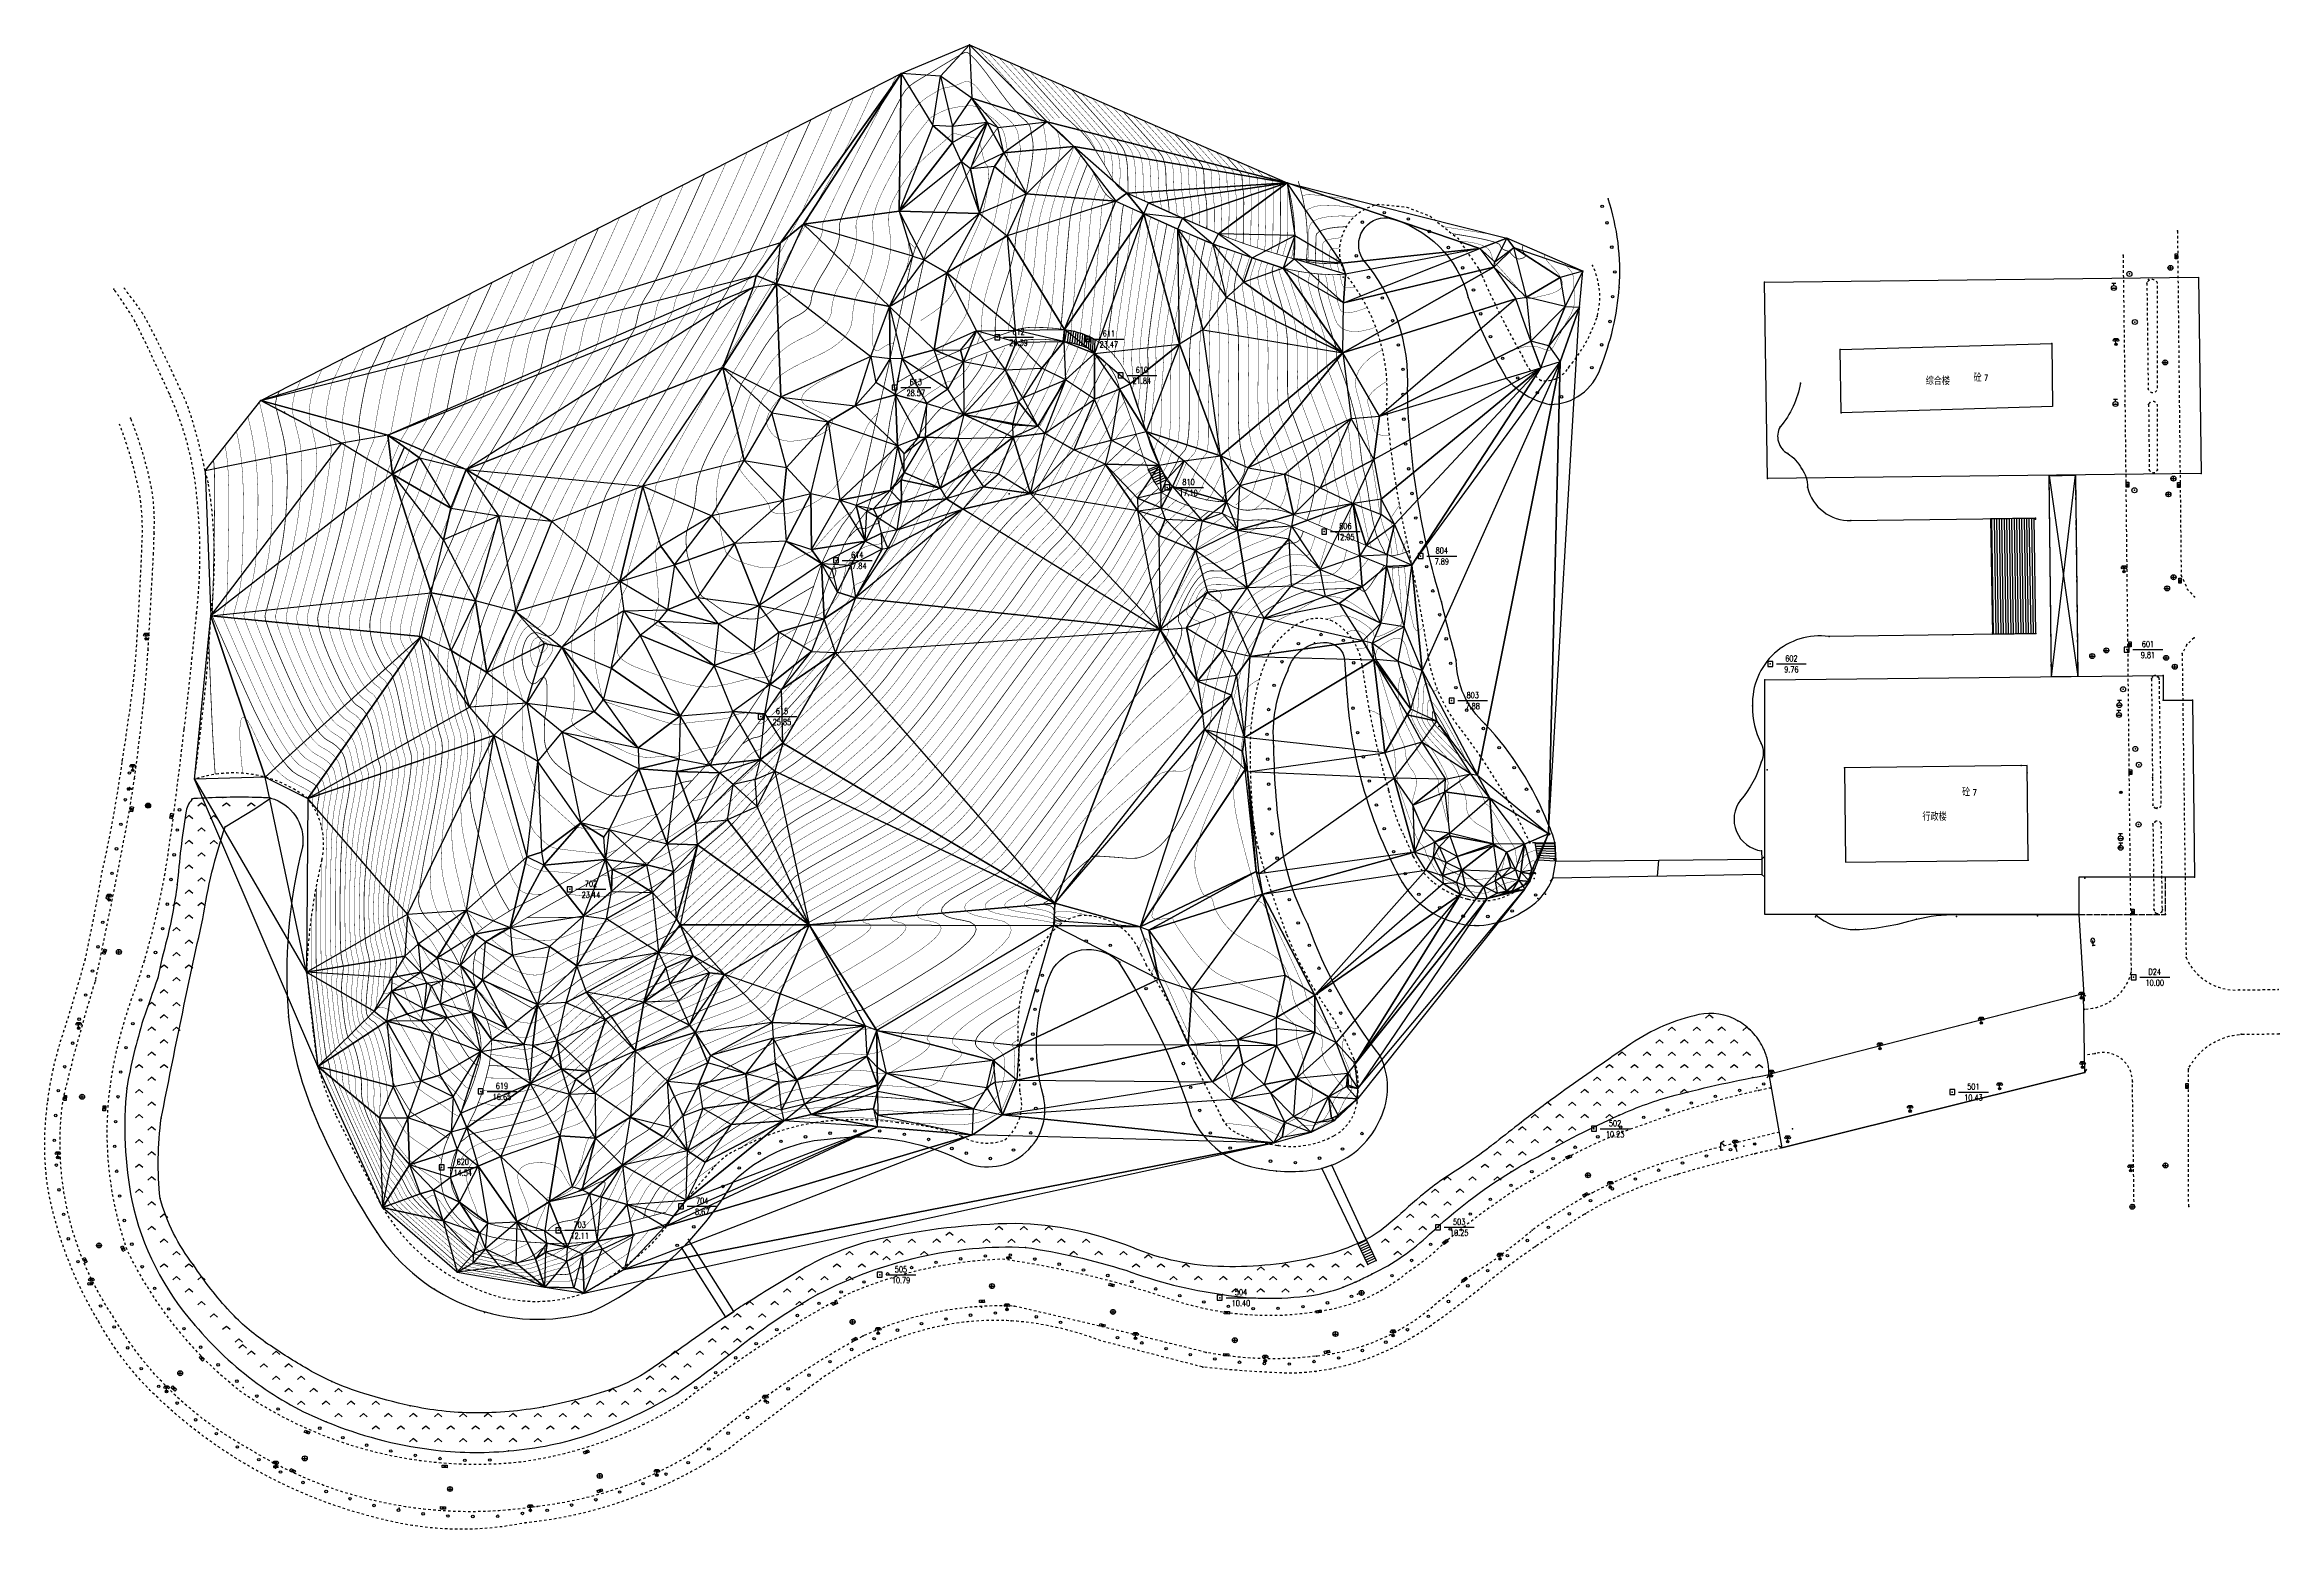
# Model space of a CAD drawing. Extents: x 1060 to 1934, y 610 to 1562.
# Drawn here: x 1060 to 1508.3, y 609.9 to 907.8 of the extents above; entities that cross this region are included whole.
import ezdxf
from ezdxf.enums import TextEntityAlignment as Align

# ---------------------------------------------------------------- set-up
doc = ezdxf.new("R2010")
doc.units = 0
doc.header["$LTSCALE"] = 0.5
doc.header["$PDSIZE"] = 0.2
for name, pattern in [('X3', [5, 4, -1]), ('X39', [3, 2.5, -0.5]), ('X5', [3, 2, -1]), ('X6', [2, 1, -1])]:
    doc.linetypes.add(name, pattern=pattern)
doc.layers.get('0').update_dxf_attribs({"linetype": 'CONTINUOUS'})
doc.layers.add('ASSIST', color=7, linetype='CONTINUOUS', plot=False)
for name, color, linetype in [('COMPONENT', 4, 'CONTINUOUS'), ('DGX', 2, 'CONTINUOUS'), ('DLDW', 11, 'CONTINUOUS'), ('DLSS', 4, 'CONTINUOUS'), ('GXYZ', 2, 'CONTINUOUS'), ('JMD', 6, 'CONTINUOUS'), ('KZD', 1, 'CONTINUOUS'), ('SJW', 1, 'CONTINUOUS'), ('SXSS', 5, 'CONTINUOUS'), ('ZBTZ', 3, 'CONTINUOUS'), ('ZDH', 1, 'CONTINUOUS')]:
    doc.layers.add(name, color=color, linetype=linetype)
doc.styles.add('HZ', font='rs.shx', dxfattribs={"width": 0.8, "bigfont": 'hztxt.shx'})
doc.linetypes.add('444', pattern='A,4.5,[145,AAA.SHX,S=1,R=0,X=0,Y=1],4.5,-0.5,[146,AAA.SHX,S=1,R=0,X=0,Y=0],-0.5', length=10)
doc.linetypes.add('8431', pattern='A,0.75,[150,AAA.SHX,S=0.5,R=0,X=0,Y=0],1.5,[177,AAA.SHX,S=1,R=0,X=0,Y=-0.4],0.75', length=3)

# ---------------------------------------------------------------- blocks, each defined once
blk = doc.blocks.new('gc211')
for p, q in [((0, 0), (-1.5, -1.32)), ((1.5, -1.32), (0, 0))]:
    blk.add_line(p, q)
blk = doc.blocks.new('gcbj0612')
for p, q in [((-0.75, 0.26), (0.16, 0.53)), ((-0.57, -0.34), (0.34, -0.07))]:
    blk.add_line(p, q)
at = {"flags": 128}
for points in [[(-0.73, 0.26), (-0.77, 0.25), (-0.79, 0.23), (-0.81, 0.19), (-0.83, 0.15), (-0.84, 0.1), (-0.84, 0.05), (-0.84, -0.01), (-0.83, -0.07), (-0.81, -0.12), (-0.79, -0.18), (-0.77, -0.23), (-0.74, -0.27), (-0.7, -0.3), (-0.67, -0.33), (-0.63, -0.34), (-0.6, -0.34), (-0.57, -0.34), (-0.54, -0.32), (-0.51, -0.29), (-0.49, -0.25), (-0.48, -0.2), (-0.47, -0.15), (-0.47, -0.1), (-0.48, -0.04), (-0.49, 0.02), (-0.51, 0.07), (-0.54, 0.13), (-0.56, 0.17), (-0.6, 0.21), (-0.63, 0.24), (-0.67, 0.26), (-0.7, 0.27)], [(-0.71, 0.18), (-0.72, 0.17), (-0.75, 0.12), (-0.75, 0.04), (-0.74, -0.06), (-0.7, -0.15), (-0.66, -0.22), (-0.62, -0.25), (-0.6, -0.26), (-0.59, -0.24), (-0.57, -0.2), (-0.56, -0.12), (-0.58, -0.02), (-0.61, 0.08), (-0.66, 0.14), (-0.7, 0.17)]]:
    blk.add_lwpolyline(points, close=True, dxfattribs=at)
blk.add_lwpolyline([(0.3, -0.08), (0.33, -0.07), (0.36, -0.05), (0.38, -0.02), (0.4, 0.02), (0.41, 0.07), (0.42, 0.12), (0.41, 0.18), (0.41, 0.23), (0.39, 0.29), (0.37, 0.35), (0.35, 0.4), (0.32, 0.44), (0.28, 0.48), (0.25, 0.51), (0.21, 0.52), (0.18, 0.53), (0.15, 0.52)], dxfattribs=at)
at = {"extrusion": (0, 0, -1), "flags": 128}
blk.add_lwpolyline([(-0.4, 0.25), (-0.51, 0.28), (-0.61, 0.29), (-0.69, 0.27), (-0.77, 0.2), (-0.81, 0.09), (-0.82, -0.01), (-0.8, -0.06), (-0.76, -0.08), (-0.7, -0.09), (-0.64, -0.09), (-0.59, -0.07), (-0.57, -0.04), (-0.59, -0.01), (-0.63, 0.02), (-0.69, 0.03), (-0.75, 0.03), (-0.79, 0.02), (-0.84, -0.01), (-0.89, -0.1), (-0.91, -0.19), (-0.9, -0.29), (-0.87, -0.38)], dxfattribs=at)
blk.add_lwpolyline([(-0.09, -0.2), (-0.22, -0.54), (0.05, -0.54)], close=True)
blk = doc.blocks.new('gc043')
for p, q in [((-1, 0), (1, 0)), ((0, -1), (0, 1))]:
    blk.add_line(p, q)
blk.add_circle((0, 0), 1)
blk = doc.blocks.new('gc041')
for p, q in [((-1, 0.5), (1, 0.5)), ((-1, -0.5), (-1, 0.5)), ((-0.33, 0.5), (-0.33, -0.5)), ((0.33, 0.5), (0.33, -0.5)), ((1, 0.5), (1, -0.5)), ((1, -0.5), (-1, -0.5))]:
    blk.add_line(p, q)
blk = doc.blocks.new('gcbj0103')
for p, q in [((-1, 0), (1, 0)), ((-0.9, 0.43), (0.9, 0.43)), ((-0.88, -0.47), (0.88, -0.47))]:
    blk.add_line(p, q)
blk.add_circle((0, 0), 1)
blk = doc.blocks.new('*U25')
at = {"linetype": 'Continuous'}
for points in [[(-0.5, 0.06), (-0.49, -0.11), (-0.49, 0.11)], [(-0.5, 0), (-0.5, -0.06), (-0.5, 0.06)], [(-0.49, -0.11), (-0.5, 0.06), (-0.5, -0.06)], [(-0.49, 0.11), (-0.47, -0.17), (-0.47, 0.17)], [(-0.47, -0.17), (-0.49, 0.11), (-0.49, -0.11)], [(-0.47, 0.17), (-0.45, -0.22), (-0.45, 0.22)], [(-0.45, -0.22), (-0.47, 0.17), (-0.47, -0.17)], [(-0.45, 0.22), (-0.42, -0.27), (-0.42, 0.27)], [(-0.42, -0.27), (-0.45, 0.22), (-0.45, -0.22)], [(-0.42, 0.27), (-0.39, -0.31), (-0.39, 0.31)], [(-0.39, -0.31), (-0.42, 0.27), (-0.42, -0.27)], [(-0.39, 0.31), (-0.35, -0.35), (-0.35, 0.35)], [(-0.35, -0.35), (-0.39, 0.31), (-0.39, -0.31)], [(-0.35, 0.35), (-0.31, -0.39), (-0.31, 0.39)], [(-0.31, -0.39), (-0.35, 0.35), (-0.35, -0.35)], [(-0.31, 0.39), (-0.27, -0.42), (-0.27, 0.42)], [(-0.27, -0.42), (-0.31, 0.39), (-0.31, -0.39)], [(-0.27, 0.42), (-0.22, -0.45), (-0.22, 0.45)], [(-0.22, -0.45), (-0.27, 0.42), (-0.27, -0.42)], [(-0.22, 0.45), (-0.17, -0.47), (-0.17, 0.47)], [(-0.17, -0.47), (-0.22, 0.45), (-0.22, -0.45)], [(-0.17, 0.47), (-0.11, -0.49), (-0.11, 0.49)], [(-0.11, -0.49), (-0.17, 0.47), (-0.17, -0.47)], [(-0.11, 0.49), (-0.06, -0.5), (-0.06, 0.5)], [(-0.06, -0.5), (-0.11, 0.49), (-0.11, -0.49)], [(0, -0.5), (-0.06, 0.5), (-0.06, -0.5)], [(-0.06, 0.5), (0, -0.5), (0, 0.5)], [(0.06, -0.5), (0, 0.5), (0, -0.5)], [(0, 0.5), (0.06, -0.5), (0.06, 0.5)], [(0.11, -0.49), (0.06, 0.5), (0.06, -0.5)], [(0.06, 0.5), (0.11, -0.49), (0.11, 0.49)], [(0.17, -0.47), (0.11, 0.49), (0.11, -0.49)], [(0.11, 0.49), (0.17, -0.47), (0.17, 0.47)], [(0.22, -0.45), (0.17, 0.47), (0.17, -0.47)], [(0.17, 0.47), (0.22, -0.45), (0.22, 0.45)], [(0.27, -0.42), (0.22, 0.45), (0.22, -0.45)], [(0.22, 0.45), (0.27, -0.42), (0.27, 0.42)], [(0.31, -0.39), (0.27, 0.42), (0.27, -0.42)], [(0.27, 0.42), (0.31, -0.39), (0.31, 0.39)], [(0.35, -0.35), (0.31, 0.39), (0.31, -0.39)], [(0.31, 0.39), (0.35, -0.35), (0.35, 0.35)], [(0.39, -0.31), (0.35, 0.35), (0.35, -0.35)], [(0.35, 0.35), (0.39, -0.31), (0.39, 0.31)], [(0.42, -0.27), (0.39, 0.31), (0.39, -0.31)], [(0.39, 0.31), (0.42, -0.27), (0.42, 0.27)], [(0.45, -0.22), (0.42, 0.27), (0.42, -0.27)], [(0.42, 0.27), (0.45, -0.22), (0.45, 0.22)], [(0.47, -0.17), (0.45, 0.22), (0.45, -0.22)], [(0.45, 0.22), (0.47, -0.17), (0.47, 0.17)], [(0.49, -0.11), (0.47, 0.17), (0.47, -0.17)], [(0.47, 0.17), (0.49, -0.11), (0.49, 0.11)], [(0.5, -0.06), (0.49, 0.11), (0.49, -0.11)], [(0.49, 0.11), (0.5, -0.06), (0.5, 0.06)], [(0.5, 0), (0.5, 0.06), (0.5, -0.06)]]:
    blk.add_solid(points, dxfattribs=at)
blk = doc.blocks.new('gcbj0106')
blk.add_circle((0, 0), 0.5)
at = {"linetype": 'Continuous'}
blk.add_blockref('*U25', (0, 0), dxfattribs=at)
blk = doc.blocks.new('gc052')
for p, q in [((0, 3), (1.39, 3.8)), ((0, 3), (1.39, 2.2)), ((0, 0), (0, 3)), ((1, 0), (0, 0))]:
    blk.add_line(p, q)
blk = doc.blocks.new('gc097')
for p, q in [((-0.7, 2), (-0.7, 2.3)), ((-0.7, 2.3), (0.7, 2.3)), ((0, 0.5), (0, 2.3)), ((0.7, 2.3), (0.7, 2))]:
    blk.add_line(p, q)
for centre, radius in [((-0.7, 1.6), 0.4), ((0, 0), 0.5), ((0.73, 1.6), 0.4)]:
    blk.add_circle(centre, radius)
blk = doc.blocks.new('gc143')
for p, q in [((0, 1), (0, 2)), ((0, 1), (0, 0)), ((1, 0), (0, 0))]:
    blk.add_line(p, q)
for centre, start, end in [((0.225, 2), 102.680383, 257.319617), ((-0.225, 2), 282.680383, 77.319617)]:
    blk.add_arc(centre, 1.025, start, end)
blk = doc.blocks.new('gc133')
for p, q in [((-1, 0), (1, 0)), ((-0.8, 2), (0.8, 2)), ((0, 1), (0, 2))]:
    blk.add_line(p, q)
blk.add_circle((0, 0), 1)
blk = doc.blocks.new('gc188')
blk.add_circle((0, 0), 1)
blk = doc.blocks.new('gc170')
at = {"linetype": 'Continuous'}
blk.add_circle((0, 0), 0.5, dxfattribs=at)
blk = doc.blocks.new('gcbj0102')
for p, q in [((-1, 0), (1, 0)), ((0, -1), (0, 1))]:
    blk.add_line(p, q)
blk.add_circle((0, 0), 1)
blk = doc.blocks.new('gc115')
blk.add_lwpolyline([(-1, -1), (1, -1), (1, 1), (-1, 1)], close=True)
blk.add_point((0, 0))

msp = doc.modelspace()

# ---------------------------------------------------------------- linework, layer by layer
at = {"linetype": 'Continuous'}
for p, q in [((1469.31, 701.53, 10.58), (1408.54, 686.43, 21.01)), ((1399.17, 686.85, 10.24), (1399.47, 685.72)), ((1325.13, 668.08, 8.41), (1323.46, 667.28, 8.41))]:
    msp.add_line(p, q, dxfattribs=at)
for p in [(1077.66, 762.21, 10.24), (1072.95, 736.17, 10.24), (1066.81, 710.45, 10.24), (1062.63, 684.5, 10.24), (1374.09, 678.56, 10.24), (1351.98, 664.13, 10.24), (1069.35, 659.15, 10.24), (1253.07, 654, 10.24), (1227.22, 649.25, 10.24), (1278.85, 648.23, 10.24), (1330.52, 648.75, 10.24), (1304.85, 643.71, 10.24), (1084.45, 637.56, 10.24), (1204.56, 635.65, 10.24), (1106.13, 622.59, 10.24), (1182.81, 620.76, 10.24), (1131.09, 614.17, 10.24), (1157.44, 613.69, 10.24)]:
    msp.add_point(p, dxfattribs=at)
at = {"layer": 'ASSIST', "linetype": 'Continuous', "flags": 128}
for points in [[(1462.6, 780.98), (1462.15, 821.25), (1467.4, 821.4), (1467.88, 781.04)], [(1450.74, 789.48), (1459.5, 789.61), (1459.16, 812.8), (1450.4, 812.67)], [(1362.97, 747.73), (1363.18, 743.93), (1359.6, 744.19), (1359.01, 747.65)], [(1404.53, 741.28), (1362.58, 740.55), (1363.18, 743.93), (1404.47, 744.34)], [(1469.06, 717.37), (1405.91, 701.13), (1408.54, 686.43), (1469.31, 701.53)], [(1325.13, 668.08), (1327.14, 663.84), (1325.48, 663.04), (1323.46, 667.28)]]:
    msp.add_lwpolyline(points, close=True, dxfattribs=at)
at = {"layer": 'DGX', "color": 3, "linetype": 'Continuous', "const_width": 0.15, "flags": 128}
for points, elevation in [([(1214.4, 799.2), (1214.27, 799.12), (1213.4, 798.61), (1212.4, 798.03), (1211.28, 797.38), (1210.15, 796.73), (1209.14, 796.14), (1208.25, 795.62), (1207.49, 795.16), (1206.84, 794.78), (1206.32, 794.45), (1205.92, 794.2), (1205.64, 794.01), (1205.42, 793.86), (1205.2, 793.71), (1204.98, 793.56), (1204.76, 793.42), (1204.54, 793.28), (1204.32, 793.15), (1204.1, 793.02), (1203.88, 792.9), (1203.64, 792.79), (1203.34, 792.7), (1202.99, 792.63), (1202.59, 792.58), (1202.13, 792.56), (1201.63, 792.56), (1201.07, 792.58), (1200.46, 792.62), (1199.82, 792.69), (1199.18, 792.82), (1198.54, 793.01), (1197.89, 793.24), (1197.25, 793.53), (1196.6, 793.88), (1195.95, 794.27), (1195.3, 794.72), (1194.68, 795.17), (1194.12, 795.58), (1193.62, 795.93), (1193.18, 796.24), (1192.8, 796.5), (1192.48, 796.71), (1192.21, 796.87), (1192.01, 796.99), (1191.84, 797.13), (1191.65, 797.37), (1191.44, 797.71), (1191.23, 798.14), (1191, 798.68), (1190.76, 799.32), (1190.51, 800.05), (1190.24, 800.88), (1189.98, 801.73), (1189.75, 802.49), (1189.55, 803.18), (1189.37, 803.79), (1189.22, 804.32), (1189.1, 804.78), (1189, 805.15), (1188.93, 805.45), (1188.88, 805.72), (1188.83, 806.02), (1188.79, 806.34), (1188.76, 806.69), (1188.72, 807.06), (1188.7, 807.45), (1188.67, 807.87), (1188.66, 808.31), (1188.66, 808.77), (1188.69, 809.25), (1188.75, 809.74), (1188.85, 810.24), (1188.97, 810.76), (1189.13, 811.29), (1189.32, 811.84), (1189.54, 812.4), (1189.76, 812.99), (1189.96, 813.63), (1190.14, 814.3), (1190.3, 815.02), (1190.44, 815.79), (1190.55, 816.59), (1190.65, 817.44), (1190.72, 818.33), (1190.83, 819.28), (1191.05, 820.31), (1191.36, 821.43), (1191.78, 822.62), (1192.3, 823.9), (1192.93, 825.26), (1193.66, 826.71), (1194.49, 828.23), (1195.32, 829.74), (1196.08, 831.13), (1196.75, 832.41), (1197.33, 833.57), (1197.84, 834.62), (1198.25, 835.56), (1198.59, 836.38), (1198.83, 837.08), (1199.03, 837.7), (1199.22, 838.25), (1199.4, 838.74), (1199.56, 839.17), (1199.71, 839.53), (1199.85, 839.82), (1199.98, 840.05), (1200.09, 840.22), (1200.25, 840.43), (1200.49, 840.79), (1200.82, 841.31), (1201.25, 841.98), (1201.76, 842.81), (1202.36, 843.78), (1203.05, 844.92), (1203.84, 846.21), (1204.66, 847.51), (1205.49, 848.68), (1206.31, 849.73), (1207.13, 850.66), (1207.95, 851.46), (1208.76, 852.13), (1209.58, 852.68), (1210.39, 853.1), (1211.16, 853.47), (1211.82, 853.85), (1212.39, 854.25), (1212.86, 854.66), (1213.23, 855.09), (1213.51, 855.53), (1213.69, 855.99), (1213.77, 856.46), (1213.83, 856.97), (1213.97, 857.53), (1214.17, 858.15), (1214.44, 858.83), (1214.78, 859.56), (1215.18, 860.34), (1215.66, 861.19), (1216.2, 862.08), (1216.75, 862.98), (1217.24, 863.82), (1217.68, 864.61), (1218.07, 865.34), (1218.4, 866.01), (1218.68, 866.63), (1218.91, 867.19), (1219.08, 867.69), (1219.21, 868.16), (1219.32, 868.62), (1219.4, 869.07), (1219.45, 869.5), (1219.47, 869.93), (1219.48, 870.35), (1219.45, 870.75), (1219.4, 871.15), (1219.44, 871.7), (1219.68, 872.6), (1220.13, 873.83), (1220.78, 875.4), (1221.64, 877.31), (1222.71, 879.55), (1223.98, 882.13), (1225.45, 885.05), (1226.95, 887.96), (1228.27, 890.52), (1229.42, 892.72), (1230.39, 894.58), (1231.19, 896.08), (1231.82, 897.23), (1232.28, 898.02), (1232.57, 898.46), (1232.78, 898.73), (1233.02, 899), (1233.3, 899.26), (1233.6, 899.53), (1233.94, 899.79), (1234.3, 900.06), (1234.7, 900.33), (1235.12, 900.59), (1235.59, 900.88), (1236.11, 901.19), (1236.68, 901.54), (1237.3, 901.91), (1237.98, 902.32), (1238.71, 902.76), (1239.48, 903.24), (1240.32, 903.74), (1241.13, 904.23), (1241.87, 904.68), (1242.53, 905.07), (1243.12, 905.41), (1243.62, 905.7), (1244.05, 905.93), (1244.4, 906.12), (1244.67, 906.25), (1244.96, 906.26), (1245.35, 906.06), (1245.86, 905.65), (1246.47, 905.04), (1247.2, 904.23), (1248.03, 903.21), (1248.98, 901.98), (1250.03, 900.55), (1251.1, 899.09), (1252.07, 897.78), (1252.96, 896.63), (1253.76, 895.63), (1254.46, 894.78), (1255.08, 894.09), (1255.61, 893.55), (1256.05, 893.16), (1256.42, 892.85), (1256.75, 892.56), (1257.04, 892.27), (1257.28, 891.99), (1257.47, 891.72), (1257.62, 891.46), (1257.73, 891.21), (1257.79, 890.97), (1257.83, 890.72), (1257.87, 890.45), (1257.92, 890.16), (1257.98, 889.84), (1258.03, 889.5), (1258.1, 889.14), (1258.16, 888.75), (1258.23, 888.34), (1258.29, 887.88), (1258.31, 887.33), (1258.29, 886.71), (1258.25, 886), (1258.16, 885.2), (1258.05, 884.33), (1257.9, 883.37), (1257.71, 882.33), (1257.52, 881.32), (1257.36, 880.44), (1257.22, 879.69), (1257.1, 879.08), (1257.01, 878.6), (1256.95, 878.26), (1256.91, 878.04), (1256.89, 877.97), (1256.89, 877.96), (1256.89, 877.95), (1256.89, 877.93), (1256.88, 877.92), (1256.88, 877.9), (1256.88, 877.89), (1256.87, 877.87), (1256.87, 877.85), (1256.87, 877.83), (1256.86, 877.81), (1256.86, 877.78), (1256.85, 877.75), (1256.84, 877.71), (1256.83, 877.67), (1256.83, 877.62), (1256.82, 877.58), (1256.79, 877.47), (1256.74, 877.26), (1256.66, 876.93), (1256.55, 876.5), (1256.41, 875.96), (1256.24, 875.31), (1256.05, 874.56), (1255.82, 873.69), (1255.6, 872.81), (1255.4, 871.99), (1255.23, 871.24), (1255.08, 870.55), (1254.96, 869.93), (1254.86, 869.39), (1254.8, 868.9), (1254.76, 868.49), (1254.72, 868.1), (1254.68, 867.69), (1254.62, 867.26), (1254.55, 866.82), (1254.47, 866.36), (1254.38, 865.88), (1254.28, 865.38), (1254.16, 864.86), (1254.03, 864.3), (1253.86, 863.66), (1253.67, 862.95), (1253.44, 862.17), (1253.18, 861.31), (1252.89, 860.38), (1252.58, 859.38), (1252.23, 858.3), (1251.89, 857.22), (1251.59, 856.24), (1251.33, 855.34), (1251.12, 854.52), (1250.96, 853.8), (1250.83, 853.15), (1250.75, 852.6), (1250.72, 852.13), (1250.71, 851.72), (1250.7, 851.35), (1250.69, 851.02), (1250.69, 850.71), (1250.69, 850.45), (1250.69, 850.22), (1250.7, 850.02), (1250.7, 849.86), (1250.7, 849.71), (1250.68, 849.54), (1250.64, 849.35), (1250.57, 849.14), (1250.55, 849.08)], 27.5), ([(1255.53, 903.44), (1258.26, 900.45), (1260.68, 897.78), (1262.76, 895.46), (1264.53, 893.46), (1264.58, 893.4)], 25), ([(1265.91, 898.93), (1268.11, 896.51), (1270.06, 894.36), (1271.74, 892.48), (1273.17, 890.87), (1274.33, 889.53), (1275.23, 888.46), (1275.87, 887.66), (1276.24, 887.13), (1276.48, 886.69), (1276.68, 886.19), (1276.85, 885.63), (1277, 884.99), (1277.12, 884.29), (1277.2, 883.52), (1277.26, 882.68), (1277.29, 881.77), (1277.3, 880.89), (1277.32, 880.12), (1277.33, 879.47), (1277.34, 878.93), (1277.35, 878.51), (1277.36, 878.21), (1277.36, 878.01), (1277.37, 877.94), (1277.37, 877.92), (1277.37, 877.9), (1277.37, 877.88), (1277.37, 877.86)], 22.5), ([(1189.98, 760.14), (1189.64, 760.09), (1188.96, 759.97), (1188.38, 759.86), (1187.9, 759.75), (1187.51, 759.64), (1187.22, 759.54), (1187.03, 759.45), (1186.85, 759.35), (1186.6, 759.26), (1186.27, 759.17), (1185.88, 759.08), (1185.42, 758.99), (1184.89, 758.9), (1184.29, 758.82), (1183.61, 758.73), (1182.91, 758.64), (1182.24, 758.55), (1181.59, 758.44), (1180.96, 758.32), (1180.35, 758.19), (1179.77, 758.04), (1179.21, 757.89), (1178.67, 757.73), (1178.15, 757.57), (1177.65, 757.43), (1177.16, 757.31), (1176.68, 757.21), (1176.22, 757.12), (1175.77, 757.06), (1175.33, 757.02), (1174.91, 756.99), (1174.46, 757.01), (1173.95, 757.09), (1173.37, 757.23), (1172.73, 757.43), (1172.01, 757.7), (1171.23, 758.03), (1170.39, 758.42), (1169.48, 758.87), (1168.55, 759.37), (1167.65, 759.87), (1166.79, 760.39), (1165.95, 760.92), (1165.16, 761.46), (1164.39, 762.01), (1163.65, 762.57), (1162.95, 763.15), (1162.31, 763.75), (1161.75, 764.4), (1161.28, 765.08), (1160.9, 765.81), (1160.6, 766.58), (1160.39, 767.39), (1160.26, 768.24), (1160.22, 769.13), (1160.23, 770), (1160.25, 770.8), (1160.28, 771.52), (1160.31, 772.16), (1160.36, 772.72), (1160.41, 773.21), (1160.48, 773.62), (1160.55, 773.95), (1160.62, 774.28), (1160.68, 774.68), (1160.72, 775.15), (1160.76, 775.7), (1160.79, 776.32), (1160.8, 777), (1160.8, 777.76), (1160.79, 778.59), (1160.75, 779.38), (1160.67, 779.99), (1160.53, 780.44), (1160.34, 780.73), (1160.11, 780.84), (1159.83, 780.79), (1159.49, 780.57), (1159.11, 780.19), (1158.71, 779.8), (1158.33, 779.58), (1157.96, 779.53), (1157.61, 779.63), (1157.27, 779.91), (1156.95, 780.34), (1156.64, 780.95), (1156.34, 781.71), (1156.09, 782.55), (1155.91, 783.37), (1155.8, 784.18), (1155.77, 784.96), (1155.8, 785.73), (1155.91, 786.48), (1156.09, 787.21), (1156.34, 787.92), (1156.65, 788.56), (1157, 789.07), (1157.38, 789.44), (1157.8, 789.69), (1158.26, 789.81), (1158.75, 789.81), (1159.29, 789.67), (1159.86, 789.4), (1160.44, 789.16), (1160.99, 789.1), (1161.51, 789.22), (1162, 789.53), (1162.47, 790.03), (1162.91, 790.7), (1163.32, 791.56), (1163.7, 792.61), (1164.08, 793.74), (1164.46, 794.86), (1164.86, 795.99), (1165.27, 797.1), (1165.69, 798.21), (1166.12, 799.31), (1166.56, 800.41), (1167.01, 801.5), (1167.47, 802.6), (1167.91, 803.72), (1168.35, 804.87), (1168.77, 806.04), (1169.19, 807.23), (1169.6, 808.45), (1170, 809.69), (1170.39, 810.95), (1170.76, 812.18), (1171.12, 813.3), (1171.45, 814.32), (1171.77, 815.25), (1172.06, 816.07), (1172.34, 816.79), (1172.59, 817.41), (1172.82, 817.92), (1173.12, 818.51), (1173.56, 819.33), (1174.15, 820.38), (1174.88, 821.67), (1175.75, 823.19), (1176.77, 824.95), (1177.93, 826.94), (1179.23, 829.17), (1180.6, 831.49), (1181.95, 833.76), (1183.27, 835.98), (1184.58, 838.16), (1185.86, 840.28), (1187.12, 842.36), (1188.37, 844.39), (1189.59, 846.38), (1190.73, 848.23), (1191.75, 849.88), (1192.64, 851.32), (1193.4, 852.55), (1194.03, 853.57), (1194.53, 854.38), (1194.9, 854.99), (1195.14, 855.39), (1195.32, 855.68), (1195.5, 855.98), (1195.68, 856.29), (1195.87, 856.6), (1196.06, 856.91), (1196.25, 857.23), (1196.44, 857.55), (1196.64, 857.87), (1196.82, 858.19), (1196.99, 858.48), (1197.13, 858.74), (1197.25, 858.98), (1197.35, 859.19), (1197.43, 859.38), (1197.49, 859.55), (1197.52, 859.68), (1197.58, 859.85), (1197.7, 860.1), (1197.88, 860.42), (1198.13, 860.83), (1198.45, 861.31), (1198.83, 861.88), (1199.27, 862.52), (1199.78, 863.24), (1200.47, 864.37), (1201.47, 866.23), (1202.76, 868.83), (1204.36, 872.16), (1206.25, 876.21), (1208.45, 881), (1210.95, 886.53), (1213.75, 892.78)], 25), ([(1276.28, 894.41), (1277.96, 892.57), (1279.44, 890.94), (1280.72, 889.51), (1281.81, 888.28), (1282.69, 887.26), (1283.37, 886.45), (1283.86, 885.84), (1284.15, 885.43), (1284.32, 885.1), (1284.48, 884.72), (1284.61, 884.29), (1284.72, 883.81), (1284.81, 883.27), (1284.88, 882.69), (1284.92, 882.05), (1284.94, 881.36), (1284.96, 880.67), (1284.98, 880.05), (1285, 879.48), (1285.03, 878.98), (1285.06, 878.53), (1285.1, 878.15), (1285.14, 877.82), (1285.19, 877.55), (1285.23, 877.31), (1285.28, 877.06), (1285.32, 876.8), (1285.37, 876.54), (1285.41, 876.26), (1285.44, 875.98), (1285.48, 875.68), (1285.51, 875.38), (1285.54, 875.09), (1285.56, 874.82), (1285.57, 874.57), (1285.58, 874.35), (1285.58, 874.18)], 20), ([(1286.66, 889.89), (1287.81, 888.63), (1288.82, 887.51), (1289.7, 886.53), (1290.44, 885.69), (1291.05, 884.99), (1291.52, 884.44), (1291.85, 884.02), (1292.05, 883.74), (1292.17, 883.51), (1292.28, 883.25), (1292.37, 882.96), (1292.44, 882.62), (1292.51, 882.26), (1292.55, 881.86), (1292.58, 881.42), (1292.6, 880.95), (1292.61, 880.48), (1292.62, 880.05), (1292.63, 879.66), (1292.65, 879.31), (1292.68, 879.01), (1292.7, 878.74), (1292.73, 878.52), (1292.76, 878.34), (1292.8, 878.16), (1292.83, 877.96), (1292.87, 877.73), (1292.9, 877.47), (1292.94, 877.19), (1292.98, 876.87), (1293.02, 876.53), (1293.06, 876.17), (1293.09, 875.78), (1293.12, 875.38), (1293.15, 874.97), (1293.17, 874.55), (1293.18, 874.12), (1293.19, 873.68), (1293.2, 873.22), (1293.19, 872.75), (1293.19, 872.3), (1293.18, 871.87), (1293.16, 871.47), (1293.15, 871.1), (1293.14, 870.88)], 17.5), ([(1269.22, 883.91), (1269.2, 883.86), (1269.06, 883.53), (1268.89, 883.11), (1268.68, 882.59), (1268.44, 881.97), (1268.16, 881.26), (1267.86, 880.46), (1267.54, 879.63), (1267.26, 878.85), (1267, 878.12), (1266.77, 877.45), (1266.56, 876.82), (1266.38, 876.24), (1266.22, 875.71), (1266.09, 875.23), (1265.97, 874.64), (1265.83, 873.76), (1265.69, 872.6), (1265.53, 871.16), (1265.37, 869.43), (1265.19, 867.42), (1265, 865.13), (1264.8, 862.55), (1264.61, 859.99), (1264.44, 857.76), (1264.29, 855.85), (1264.16, 854.26), (1264.06, 853), (1263.97, 852.06), (1263.91, 851.44), (1263.87, 851.15), (1263.84, 851.01), (1263.8, 850.85), (1263.77, 850.68), (1263.76, 850.62)], 25), ([(1297.03, 885.38), (1297.66, 884.7), (1298.21, 884.09), (1298.68, 883.56), (1299.08, 883.1), (1299.41, 882.73), (1299.67, 882.42), (1299.85, 882.2), (1299.95, 882.05), (1300.02, 881.92), (1300.08, 881.78), (1300.13, 881.62), (1300.17, 881.44), (1300.2, 881.24), (1300.22, 881.03), (1300.24, 880.79), (1300.25, 880.53), (1300.25, 880.28), (1300.26, 880.05), (1300.27, 879.84), (1300.28, 879.65), (1300.29, 879.48), (1300.31, 879.34), (1300.32, 879.22), (1300.34, 879.12), (1300.36, 879.02), (1300.38, 878.91), (1300.4, 878.79), (1300.42, 878.65), (1300.44, 878.5), (1300.46, 878.33), (1300.48, 878.14), (1300.5, 877.94), (1300.52, 877.72), (1300.53, 877.47), (1300.55, 877.19), (1300.56, 876.89), (1300.56, 876.55), (1300.57, 876.18), (1300.57, 875.78), (1300.56, 875.35), (1300.56, 874.91), (1300.55, 874.46), (1300.55, 874.01), (1300.55, 873.55), (1300.54, 873.09), (1300.54, 872.62), (1300.54, 872.15), (1300.53, 871.67), (1300.53, 871.19), (1300.53, 870.73), (1300.52, 870.26), (1300.51, 869.81), (1300.49, 869.36), (1300.48, 868.92), (1300.46, 868.49), (1300.44, 868.07), (1300.43, 867.95)], 15), ([(1153.25, 733.99), (1153.22, 734.03), (1152.89, 734.57), (1152.5, 735.22), (1152.07, 735.96), (1151.61, 736.77), (1151.17, 737.64), (1150.72, 738.58), (1150.29, 739.57), (1149.86, 740.62), (1149.44, 741.73), (1149.02, 742.89), (1148.61, 744.12), (1148.21, 745.37), (1147.83, 746.6), (1147.46, 747.82), (1147.12, 749.03), (1146.79, 750.21), (1146.47, 751.39), (1146.18, 752.55), (1145.9, 753.7), (1145.66, 754.84), (1145.48, 755.99), (1145.38, 757.16), (1145.33, 758.34), (1145.35, 759.53), (1145.44, 760.72), (1145.59, 761.94), (1145.81, 763.16), (1146.03, 764.36), (1146.17, 765.51), (1146.26, 766.6), (1146.27, 767.64), (1146.22, 768.63), (1146.11, 769.56), (1145.93, 770.45), (1145.68, 771.27), (1145.41, 772.04), (1145.17, 772.74), (1144.96, 773.37), (1144.78, 773.93), (1144.63, 774.42), (1144.51, 774.83), (1144.42, 775.19), (1144.36, 775.47), (1144.32, 775.71), (1144.28, 775.94), (1144.26, 776.15), (1144.24, 776.36), (1144.23, 776.56), (1144.23, 776.74), (1144.24, 776.91), (1144.25, 777.08), (1144.28, 777.27), (1144.32, 777.54), (1144.38, 777.89), (1144.44, 778.32), (1144.53, 778.82), (1144.62, 779.4), (1144.73, 780.06), (1144.85, 780.79), (1144.99, 781.57), (1145.14, 782.36), (1145.31, 783.15), (1145.49, 783.96), (1145.68, 784.77), (1145.89, 785.6), (1146.11, 786.43), (1146.34, 787.27), (1146.59, 788.1), (1146.82, 788.9), (1147.06, 789.67), (1147.29, 790.41), (1147.51, 791.13), (1147.73, 791.81), (1147.95, 792.47), (1148.17, 793.09), (1148.4, 793.73), (1148.66, 794.41), (1148.96, 795.15), (1149.28, 795.93), (1149.65, 796.77), (1150.04, 797.66), (1150.47, 798.59), (1150.93, 799.58), (1151.4, 800.6), (1151.88, 801.63), (1152.35, 802.68), (1152.83, 803.74), (1153.3, 804.82), (1153.77, 805.91), (1154.25, 807.02), (1154.72, 808.14), (1155.17, 809.21), (1155.57, 810.18), (1155.93, 811.03), (1156.24, 811.78), (1156.51, 812.42), (1156.73, 812.94), (1156.91, 813.36), (1157.04, 813.68), (1157.17, 813.97), (1157.33, 814.32), (1157.52, 814.75), (1157.75, 815.24), (1158.01, 815.8), (1158.31, 816.42), (1158.64, 817.12), (1159, 817.88), (1159.41, 818.7), (1159.86, 819.58), (1160.36, 820.53), (1160.9, 821.54), (1161.49, 822.61), (1162.13, 823.74), (1162.82, 824.93), (1163.55, 826.19), (1164.3, 827.46), (1165.03, 828.7), (1165.76, 829.92), (1166.48, 831.11), (1167.18, 832.28), (1167.87, 833.42), (1168.55, 834.53), (1169.22, 835.62), (1169.89, 836.69), (1170.55, 837.78), (1171.23, 838.88), (1171.9, 839.98), (1172.58, 841.1), (1173.26, 842.22), (1173.94, 843.36), (1174.63, 844.5), (1175.29, 845.59), (1175.87, 846.57), (1176.39, 847.43), (1176.84, 848.18), (1177.22, 848.82), (1177.54, 849.34), (1177.78, 849.75), (1177.96, 850.04), (1178.1, 850.3), (1178.24, 850.6), (1178.37, 850.94), (1178.5, 851.33), (1178.62, 851.75), (1178.74, 852.22), (1178.86, 852.73), (1178.97, 853.29), (1179.1, 853.87), (1179.27, 854.45), (1179.48, 855.04), (1179.73, 855.63), (1180.03, 856.23), (1180.36, 856.83), (1180.74, 857.44), (1181.15, 858.05), (1181.71, 858.97), (1182.51, 860.47), (1183.56, 862.56), (1184.84, 865.24), (1186.37, 868.52), (1188.15, 872.38), (1190.16, 876.84), (1192.42, 881.89)], 22.5), ([(1307.41, 880.86), (1307.5, 880.76), (1307.59, 880.67), (1307.66, 880.58), (1307.72, 880.51), (1307.77, 880.46), (1307.81, 880.41), (1307.84, 880.37), (1307.86, 880.35), (1307.87, 880.33), (1307.88, 880.31), (1307.88, 880.29), (1307.89, 880.26), (1307.89, 880.23), (1307.9, 880.2), (1307.9, 880.16), (1307.9, 880.12), (1307.9, 880.08), (1307.9, 880.05), (1307.91, 880.01), (1307.91, 879.98), (1307.91, 879.96), (1307.91, 879.94), (1307.91, 879.92), (1307.92, 879.9), (1307.92, 879.89), (1307.92, 879.87), (1307.92, 879.85), (1307.93, 879.83), (1307.93, 879.81), (1307.93, 879.78), (1307.94, 879.75), (1307.94, 879.72), (1307.94, 879.69), (1307.95, 879.65), (1307.95, 879.61), (1307.95, 879.56), (1307.95, 879.51), (1307.95, 879.45), (1307.95, 879.39), (1307.95, 879.33), (1307.95, 879.19), (1307.95, 878.91), (1307.95, 878.49), (1307.94, 877.94), (1307.94, 877.24), (1307.94, 876.41), (1307.93, 875.43), (1307.93, 874.32), (1307.92, 873.2), (1307.91, 872.2), (1307.91, 871.32), (1307.9, 870.56), (1307.89, 869.93), (1307.88, 869.42), (1307.87, 869.03), (1307.86, 868.76), (1307.84, 868.53), (1307.8, 868.26), (1307.74, 867.95), (1307.67, 867.6), (1307.57, 867.2), (1307.46, 866.77), (1307.33, 866.29), (1307.19, 865.79)], 12.5), ([(1276.44, 875.65), (1276.4, 875.47), (1276.28, 874.82), (1276.17, 874.06), (1276.06, 873.18), (1275.95, 872.19), (1275.85, 871.08), (1275.75, 869.91), (1275.64, 868.73), (1275.53, 867.54), (1275.42, 866.33), (1275.3, 865.12), (1275.17, 863.89), (1275.04, 862.65), (1274.91, 861.4), (1274.77, 860.14), (1274.62, 858.88), (1274.46, 857.61), (1274.3, 856.34), (1274.13, 855.07), (1273.96, 853.79), (1273.77, 852.51), (1273.58, 851.22), (1273.41, 850), (1273.25, 848.9), (1273.13, 847.92), (1273.04, 847.08), (1272.99, 846.54)], 22.5), ([(1143.44, 722.97), (1143.44, 722.97), (1143.41, 722.99), (1143.38, 723.02), (1143.35, 723.04), (1143.33, 723.06), (1143.31, 723.08), (1143.29, 723.1), (1143.27, 723.12), (1143.24, 723.16), (1143.19, 723.25), (1143.11, 723.38), (1143.01, 723.57), (1142.88, 723.79), (1142.73, 724.07), (1142.56, 724.39), (1142.36, 724.76), (1142.16, 725.14), (1141.96, 725.49), (1141.78, 725.8), (1141.61, 726.08), (1141.44, 726.34), (1141.29, 726.56), (1141.15, 726.75), (1141.02, 726.91), (1140.9, 727.06), (1140.76, 727.24), (1140.61, 727.44), (1140.45, 727.67), (1140.29, 727.92), (1140.11, 728.19), (1139.92, 728.49), (1139.73, 728.81), (1139.52, 729.14), (1139.27, 729.49), (1139, 729.85), (1138.7, 730.23), (1138.38, 730.61), (1138.02, 731.01), (1137.64, 731.41), (1137.22, 731.83), (1136.82, 732.26), (1136.45, 732.69), (1136.12, 733.13), (1135.84, 733.57), (1135.59, 734.01), (1135.38, 734.46), (1135.21, 734.91), (1135.08, 735.37), (1135.02, 736.03), (1135.07, 737.07), (1135.22, 738.51), (1135.48, 740.34), (1135.84, 742.56), (1136.31, 745.17), (1136.88, 748.17), (1137.56, 751.57), (1138.23, 754.97), (1138.78, 758.01), (1139.2, 760.68), (1139.51, 762.99), (1139.7, 764.93), (1139.77, 766.5), (1139.72, 767.7), (1139.55, 768.54), (1139.31, 769.28), (1139.05, 770.23), (1138.76, 771.36), (1138.44, 772.69), (1138.11, 774.21), (1137.75, 775.92), (1137.37, 777.83), (1136.96, 779.93), (1136.57, 781.99), (1136.23, 783.77), (1135.93, 785.28), (1135.69, 786.52), (1135.5, 787.48), (1135.37, 788.17), (1135.28, 788.59), (1135.24, 788.73), (1135.23, 788.74), (1135.22, 788.75), (1135.2, 788.77), (1135.19, 788.79), (1135.17, 788.82), (1135.16, 788.85), (1135.14, 788.89), (1135.12, 788.93), (1135.12, 789.04), (1135.15, 789.28), (1135.22, 789.65), (1135.33, 790.15), (1135.47, 790.78), (1135.65, 791.54), (1135.87, 792.43), (1136.12, 793.45), (1136.37, 794.47), (1136.6, 795.37), (1136.79, 796.14), (1136.95, 796.78), (1137.08, 797.3), (1137.18, 797.69), (1137.24, 797.95), (1137.28, 798.09), (1137.3, 798.17), (1137.33, 798.26), (1137.37, 798.37), (1137.42, 798.48), (1137.47, 798.62), (1137.53, 798.76), (1137.6, 798.92), (1137.68, 799.08), (1137.77, 799.3), (1137.91, 799.61), (1138.08, 800), (1138.29, 800.47), (1138.53, 801.03), (1138.81, 801.68), (1139.13, 802.41), (1139.48, 803.23), (1139.84, 804.05), (1140.17, 804.82), (1140.47, 805.51), (1140.75, 806.15), (1140.99, 806.72), (1141.21, 807.22), (1141.41, 807.66), (1141.57, 808.03), (1141.73, 808.39), (1141.9, 808.78), (1142.08, 809.21), (1142.27, 809.67), (1142.48, 810.17), (1142.7, 810.7), (1142.92, 811.27), (1143.17, 811.87), (1143.41, 812.49), (1143.67, 813.13), (1143.92, 813.77), (1144.18, 814.43), (1144.44, 815.11), (1144.7, 815.79), (1144.96, 816.49), (1145.23, 817.19), (1145.49, 817.87), (1145.72, 818.48), (1145.92, 819.02), (1146.1, 819.48), (1146.25, 819.87), (1146.38, 820.19), (1146.48, 820.44), (1146.55, 820.62), (1146.61, 820.76), (1146.68, 820.9), (1146.74, 821.05), (1146.8, 821.19), (1146.87, 821.33), (1146.93, 821.47), (1147, 821.61), (1147.06, 821.75), (1147.13, 821.89), (1147.21, 822.05), (1147.3, 822.21), (1147.4, 822.39), (1147.5, 822.58), (1147.61, 822.77), (1147.73, 822.98), (1147.86, 823.2), (1147.99, 823.43), (1148.12, 823.64), (1148.25, 823.86), (1148.37, 824.07), (1148.5, 824.27), (1148.62, 824.47), (1148.74, 824.66), (1148.85, 824.85), (1149.04, 825.16), (1149.36, 825.68), (1149.81, 826.44), (1150.4, 827.42), (1151.13, 828.63), (1151.99, 830.06), (1152.99, 831.73), (1154.12, 833.61), (1155.26, 835.5), (1156.25, 837.15), (1157.1, 838.58), (1157.82, 839.77), (1158.39, 840.72), (1158.83, 841.45), (1159.12, 841.95), (1159.28, 842.21), (1159.38, 842.41), (1159.49, 842.72), (1159.61, 843.14), (1159.74, 843.67), (1159.89, 844.31), (1160.05, 845.06), (1160.23, 845.92), (1160.42, 846.89), (1160.62, 847.88), (1160.84, 848.8), (1161.08, 849.65), (1161.33, 850.43), (1161.61, 851.15), (1161.89, 851.79), (1162.2, 852.36), (1162.52, 852.86), (1162.95, 853.56), (1163.56, 854.7), (1164.35, 856.29), (1165.33, 858.33), (1166.5, 860.82), (1167.84, 863.76), (1169.38, 867.15), (1171.1, 870.99)], 20), ([(1285.12, 871.77), (1285.06, 871.45), (1284.95, 870.86), (1284.82, 870.16), (1284.67, 869.34), (1284.5, 868.42), (1284.31, 867.37), (1284.1, 866.22), (1283.88, 864.95), (1283.64, 863.57), (1283.4, 862.07), (1283.14, 860.47), (1282.87, 858.75), (1282.59, 856.92), (1282.3, 854.98), (1282.02, 853.07), (1281.79, 851.34), (1281.6, 849.81), (1281.45, 848.45), (1281.35, 847.28), (1281.3, 846.29), (1281.29, 845.49), (1281.32, 844.87), (1281.36, 844.29), (1281.39, 843.6), (1281.38, 842.8), (1281.36, 841.88), (1281.31, 840.86), (1281.24, 839.73), (1281.15, 838.49), (1281.04, 837.14), (1280.91, 835.81), (1280.81, 834.66), (1280.71, 833.69), (1280.63, 832.88), (1280.56, 832.24), (1280.53, 831.99)], 20), ([(1321.18, 871.27), (1320.99, 871.27), (1319.17, 871.15), (1317.68, 870.95), (1316.52, 870.66), (1315.69, 870.3), (1315.2, 869.85), (1315.03, 869.32), (1315.03, 868.76), (1315.03, 868.24), (1315.02, 867.74), (1315.01, 867.28), (1315, 866.84), (1314.98, 866.44), (1314.96, 866.07), (1314.94, 865.73), (1314.92, 865.42), (1314.9, 865.14), (1314.9, 864.87), (1314.9, 864.64), (1314.91, 864.43), (1314.92, 864.25), (1314.95, 864.09), (1314.98, 863.95), (1315.02, 863.81), (1315.06, 863.64), (1315.1, 863.47)], 10), ([(1356.6, 867.53), (1356.52, 867.3), (1356.46, 867.08), (1356.44, 866.86), (1356.46, 866.66), (1356.5, 866.47), (1356.58, 866.28), (1356.69, 866.11), (1356.83, 865.94), (1356.96, 865.79), (1357.04, 865.64), (1357.07, 865.5), (1357.05, 865.37), (1356.97, 865.24), (1356.84, 865.12), (1356.66, 865.02), (1356.42, 864.92), (1356.16, 864.84), (1355.91, 864.8), (1355.67, 864.8), (1355.44, 864.84), (1355.22, 864.92), (1355.01, 865.04), (1354.81, 865.19), (1354.62, 865.39), (1354.44, 865.59), (1354.28, 865.76), (1354.15, 865.91), (1354.03, 866.04), (1353.94, 866.14), (1353.86, 866.21), (1353.81, 866.26), (1353.78, 866.28), (1353.75, 866.3), (1353.7, 866.32), (1353.62, 866.34), (1353.53, 866.37), (1353.42, 866.41), (1353.28, 866.45), (1353.13, 866.5), (1352.96, 866.56), (1352.78, 866.62), (1352.62, 866.71), (1352.47, 866.81), (1352.34, 866.93), (1352.22, 867.06), (1352.12, 867.21), (1352.03, 867.38), (1351.96, 867.57), (1351.78, 867.77), (1351.36, 867.98), (1350.72, 868.22), (1349.83, 868.47), (1348.72, 868.73), (1347.37, 869.01), (1345.78, 869.31), (1343.96, 869.62), (1342.34, 869.87)], 10), ([(1292.82, 868.38), (1292.78, 868.24), (1292.73, 867.98), (1292.65, 867.66), (1292.57, 867.28), (1292.47, 866.86), (1292.36, 866.37), (1292.25, 865.83), (1292.13, 865.21), (1292.02, 864.53), (1291.91, 863.77), (1291.8, 862.94), (1291.69, 862.05), (1291.58, 861.08), (1291.47, 860.04), (1291.36, 858.99), (1291.24, 857.95), (1291.12, 856.95), (1290.99, 855.98), (1290.85, 855.03), (1290.71, 854.11), (1290.56, 853.22), (1290.4, 852.36), (1290.25, 851.52), (1290.12, 850.67), (1290, 849.83), (1289.91, 848.99), (1289.83, 848.16), (1289.77, 847.33), (1289.72, 846.5), (1289.7, 845.67), (1289.68, 844.78), (1289.67, 843.76), (1289.66, 842.61), (1289.66, 841.32), (1289.65, 839.9), (1289.65, 838.35), (1289.65, 836.67), (1289.66, 834.86), (1289.64, 833.08), (1289.6, 831.5), (1289.52, 830.12), (1289.4, 828.94), (1289.26, 827.96), (1289.07, 827.18), (1288.86, 826.61), (1288.61, 826.23), (1288.35, 825.96), (1288.13, 825.71), (1287.93, 825.48), (1287.76, 825.26), (1287.62, 825.06), (1287.51, 824.88), (1287.42, 824.71), (1287.37, 824.57), (1287.31, 824.41), (1287.24, 824.23), (1287.13, 824.01), (1287.01, 823.76), (1286.86, 823.48), (1286.69, 823.17), (1286.5, 822.82), (1286.28, 822.45), (1286.06, 822.08), (1285.87, 821.75), (1285.7, 821.46), (1285.56, 821.21), (1285.44, 821), (1285.35, 820.84), (1285.28, 820.71), (1285.24, 820.62), (1285.23, 820.6)], 17.5), ([(1300.24, 865.7), (1300.2, 865.57), (1300.13, 865.31), (1300.05, 865.01), (1299.94, 864.66), (1299.82, 864.26), (1299.68, 863.82), (1299.53, 863.35), (1299.4, 862.88), (1299.27, 862.42), (1299.16, 861.95), (1299.05, 861.49), (1298.96, 861.03), (1298.87, 860.58), (1298.8, 860.12), (1298.74, 859.68), (1298.69, 859.27), (1298.65, 858.87), (1298.63, 858.5), (1298.62, 858.15), (1298.63, 857.83), (1298.65, 857.53), (1298.69, 857.25), (1298.74, 856.95), (1298.79, 856.58), (1298.85, 856.13), (1298.92, 855.6), (1298.99, 855.01), (1299.07, 854.34), (1299.16, 853.59), (1299.25, 852.77), (1299.34, 851.81), (1299.41, 850.62), (1299.47, 849.2), (1299.5, 847.56), (1299.52, 845.7), (1299.52, 843.61), (1299.51, 841.3), (1299.47, 838.76), (1299.45, 836.24), (1299.46, 833.97), (1299.5, 831.94), (1299.59, 830.17), (1299.71, 828.65), (1299.86, 827.37), (1300.05, 826.35), (1300.28, 825.58), (1300.5, 824.94), (1300.66, 824.34), (1300.76, 823.76), (1300.81, 823.21), (1300.79, 822.69), (1300.72, 822.2), (1300.59, 821.74), (1300.4, 821.3), (1300.18, 820.89), (1299.94, 820.51), (1299.69, 820.15), (1299.42, 819.81), (1299.14, 819.49), (1298.84, 819.2), (1298.53, 818.93), (1298.2, 818.69), (1297.88, 818.46), (1297.6, 818.25), (1297.35, 818.04), (1297.13, 817.86), (1296.95, 817.68), (1296.8, 817.52), (1296.69, 817.37), (1296.61, 817.24), (1296.55, 817.12), (1296.5, 817), (1296.45, 816.9), (1296.41, 816.8), (1296.37, 816.72), (1296.33, 816.64), (1296.3, 816.57), (1296.28, 816.51), (1296.22, 816.43), (1296.1, 816.31), (1295.91, 816.13), (1295.87, 816.1)], 15), ([(1306.53, 863.59), (1306.44, 863.31), (1306.36, 863.06), (1306.3, 862.85), (1306.26, 862.61), (1306.27, 862.28), (1306.32, 861.85), (1306.42, 861.33), (1306.57, 860.71), (1306.76, 859.99), (1307, 859.18), (1307.29, 858.27), (1307.58, 857.35), (1307.84, 856.5), (1308.07, 855.72), (1308.27, 855.02), (1308.44, 854.38), (1308.58, 853.82), (1308.69, 853.33), (1308.77, 852.91), (1308.83, 852.52), (1308.89, 852.13), (1308.95, 851.72), (1309.01, 851.31), (1309.07, 850.89), (1309.12, 850.46), (1309.17, 850.02), (1309.23, 849.57), (1309.27, 849.06), (1309.31, 848.43), (1309.34, 847.68), (1309.36, 846.81), (1309.37, 845.82), (1309.37, 844.72), (1309.36, 843.49), (1309.34, 842.15), (1309.33, 840.81), (1309.33, 839.61), (1309.36, 838.53), (1309.41, 837.59), (1309.47, 836.78), (1309.56, 836.09), (1309.66, 835.54), (1309.79, 835.12), (1309.93, 834.74), (1310.09, 834.33), (1310.26, 833.87), (1310.45, 833.36), (1310.66, 832.82), (1310.88, 832.23), (1311.11, 831.6), (1311.36, 830.93), (1311.61, 830.26), (1311.84, 829.64), (1312.06, 829.06), (1312.26, 828.53), (1312.45, 828.05), (1312.62, 827.61), (1312.77, 827.21), (1312.9, 826.86), (1313.04, 826.51), (1313.18, 826.1), (1313.32, 825.63), (1313.48, 825.09), (1313.64, 824.51), (1313.81, 823.86), (1313.99, 823.15), (1314.18, 822.39), (1314.35, 821.63), (1314.5, 820.95), (1314.62, 820.34), (1314.71, 819.8), (1314.78, 819.34), (1314.81, 818.96), (1314.82, 818.65), (1314.79, 818.41), (1314.75, 818.2), (1314.7, 817.95), (1314.65, 817.68), (1314.58, 817.38), (1314.51, 817.04), (1314.43, 816.68), (1314.35, 816.29), (1314.25, 815.87), (1314.16, 815.44), (1314.06, 815.04), (1313.97, 814.67), (1313.87, 814.32), (1313.78, 814), (1313.69, 813.71), (1313.6, 813.44), (1313.51, 813.19), (1313.42, 812.95), (1313.32, 812.67), (1313.22, 812.38)], 12.5), ([(1315.47, 861.78), (1315.53, 861.47), (1315.58, 861.12), (1315.62, 860.8), (1315.63, 860.51), (1315.63, 860.25), (1315.6, 860.03), (1315.56, 859.83), (1315.49, 859.67), (1315.45, 859.46), (1315.47, 859.09), (1315.55, 858.58), (1315.69, 857.93), (1315.89, 857.13), (1316.16, 856.19), (1316.49, 855.09), (1316.88, 853.86), (1317.28, 852.62), (1317.63, 851.51), (1317.95, 850.55), (1318.21, 849.72), (1318.44, 849.02), (1318.62, 848.47), (1318.75, 848.05), (1318.84, 847.76), (1318.91, 847.56), (1318.97, 847.38), (1319.02, 847.22), (1319.06, 847.08), (1319.09, 846.96), (1319.12, 846.86), (1319.14, 846.79), (1319.15, 846.73), (1319.15, 846.69), (1319.16, 846.65), (1319.17, 846.6), (1319.17, 846.56), (1319.18, 846.51), (1319.19, 846.46), (1319.19, 846.41), (1319.2, 846.36), (1319.2, 846.31), (1319.21, 846.24), (1319.21, 846.15), (1319.21, 846.06), (1319.21, 845.95), (1319.21, 845.82), (1319.21, 845.69), (1319.21, 845.54), (1319.21, 845.39), (1319.21, 845.26), (1319.21, 845.14), (1319.22, 845.03), (1319.23, 844.94), (1319.24, 844.87), (1319.25, 844.81), (1319.26, 844.76), (1319.29, 844.68), (1319.35, 844.53), (1319.43, 844.3), (1319.55, 843.99), (1319.69, 843.61), (1319.86, 843.15), (1320.06, 842.61), (1320.29, 842), (1320.53, 841.34), (1320.77, 840.66), (1321.01, 839.96), (1321.25, 839.24), (1321.48, 838.49), (1321.71, 837.73), (1321.94, 836.95), (1322.17, 836.15), (1322.38, 835.36), (1322.58, 834.64), (1322.75, 833.97), (1322.91, 833.36), (1323.04, 832.8), (1323.16, 832.31), (1323.25, 831.87), (1323.33, 831.49), (1323.39, 831.11), (1323.46, 830.67), (1323.54, 830.16), (1323.61, 829.59), (1323.69, 828.96), (1323.78, 828.27), (1323.86, 827.51), (1323.95, 826.69), (1324.05, 825.88), (1324.14, 825.14), (1324.23, 824.46), (1324.31, 823.86), (1324.4, 823.32), (1324.49, 822.86), (1324.57, 822.46), (1324.66, 822.14), (1324.74, 821.83), (1324.83, 821.48), (1324.92, 821.1), (1325.01, 820.67), (1325.1, 820.21), (1325.19, 819.71), (1325.29, 819.18), (1325.39, 818.6), (1325.48, 818.03), (1325.57, 817.5), (1325.64, 817.01), (1325.71, 816.58), (1325.77, 816.18), (1325.83, 815.83), (1325.87, 815.52), (1325.91, 815.26), (1325.94, 815.01), (1325.99, 814.74), (1326.04, 814.43), (1326.1, 814.11), (1326.16, 813.76), (1326.24, 813.38), (1326.32, 812.98), (1326.41, 812.55), (1326.5, 812.12), (1326.59, 811.72), (1326.68, 811.35), (1326.76, 811), (1326.84, 810.67), (1326.91, 810.38), (1326.98, 810.11), (1327.05, 809.86), (1327.12, 809.62), (1327.21, 809.35), (1327.32, 809.06), (1327.45, 808.75), (1327.6, 808.42), (1327.76, 808.06), (1327.95, 807.68), (1328.15, 807.28), (1328.35, 806.89), (1328.52, 806.55), (1328.66, 806.26), (1328.78, 806.02), (1328.86, 805.83)], 10), ([(1147.1, 703.05), (1146.86, 703.09), (1146.62, 703.14), (1146.45, 703.2), (1146.35, 703.26), (1146.29, 703.34), (1146.22, 703.42), (1146.14, 703.5), (1146.06, 703.59), (1145.96, 703.69), (1145.86, 703.79), (1145.75, 703.89), (1145.64, 704), (1145.51, 704.13), (1145.37, 704.29), (1145.21, 704.48), (1145.04, 704.71), (1144.85, 704.97), (1144.65, 705.25), (1144.44, 705.57), (1144.21, 705.92), (1143.96, 706.31), (1143.7, 706.72), (1143.43, 707.16), (1143.14, 707.64), (1142.84, 708.14), (1142.53, 708.68), (1142.2, 709.24), (1141.86, 709.84), (1141.53, 710.41), (1141.24, 710.91), (1140.99, 711.34), (1140.77, 711.7), (1140.6, 711.98), (1140.47, 712.19), (1140.37, 712.33), (1140.31, 712.39), (1140.25, 712.43), (1140.12, 712.49), (1139.94, 712.58), (1139.7, 712.68), (1139.4, 712.81), (1139.04, 712.96), (1138.62, 713.13), (1138.14, 713.32), (1137.66, 713.52), (1137.25, 713.69), (1136.9, 713.83), (1136.61, 713.96), (1136.38, 714.05), (1136.21, 714.13), (1136.11, 714.18), (1136.06, 714.21), (1136.05, 714.22), (1136.04, 714.24), (1136.02, 714.26), (1136.01, 714.28), (1135.99, 714.3), (1135.98, 714.32), (1135.96, 714.34), (1135.94, 714.37), (1135.91, 714.43), (1135.87, 714.55), (1135.81, 714.75), (1135.74, 715.01), (1135.64, 715.35), (1135.53, 715.75), (1135.41, 716.21), (1135.27, 716.75), (1135.11, 717.29), (1134.94, 717.77), (1134.76, 718.2), (1134.56, 718.56), (1134.36, 718.87), (1134.14, 719.12), (1133.9, 719.31), (1133.66, 719.44), (1133.41, 719.54), (1133.16, 719.64), (1132.92, 719.75), (1132.68, 719.86), (1132.45, 719.97), (1132.22, 720.09), (1131.99, 720.21), (1131.77, 720.33), (1131.56, 720.45), (1131.37, 720.57), (1131.2, 720.69), (1131.04, 720.81), (1130.91, 720.92), (1130.79, 721.04), (1130.7, 721.15), (1130.62, 721.26), (1130.56, 721.39), (1130.51, 721.55), (1130.48, 721.74), (1130.46, 721.97), (1130.46, 722.22), (1130.47, 722.51), (1130.5, 722.83), (1130.55, 723.18), (1130.58, 723.58), (1130.57, 724.03), (1130.54, 724.53), (1130.46, 725.09), (1130.35, 725.7), (1130.2, 726.37), (1130.02, 727.09), (1129.8, 727.87), (1129.57, 728.67), (1129.38, 729.49), (1129.22, 730.3), (1129.09, 731.13), (1128.99, 731.95), (1128.91, 732.79), (1128.87, 733.63), (1128.86, 734.47), (1128.91, 735.47), (1129.03, 736.77), (1129.24, 738.36), (1129.53, 740.26), (1129.9, 742.45), (1130.36, 744.94), (1130.89, 747.73), (1131.51, 750.82), (1132.11, 753.89), (1132.62, 756.62), (1133.01, 759), (1133.3, 761.05), (1133.49, 762.75), (1133.58, 764.11), (1133.56, 765.12), (1133.43, 765.8), (1133.24, 766.37), (1133.04, 767.1), (1132.82, 767.98), (1132.57, 769), (1132.32, 770.17), (1132.04, 771.49), (1131.74, 772.97), (1131.43, 774.58), (1131.11, 776.18), (1130.8, 777.58), (1130.5, 778.78), (1130.21, 779.79), (1129.93, 780.6), (1129.65, 781.22), (1129.39, 781.64), (1129.13, 781.86), (1128.87, 782.04), (1128.58, 782.32), (1128.27, 782.71), (1127.94, 783.21), (1127.59, 783.81), (1127.21, 784.52), (1126.82, 785.33), (1126.4, 786.24), (1126.01, 787.2), (1125.69, 788.15), (1125.46, 789.07), (1125.31, 789.97), (1125.23, 790.85), (1125.24, 791.72), (1125.32, 792.56), (1125.49, 793.39), (1125.72, 794.31), (1126, 795.43), (1126.35, 796.75), (1126.75, 798.28), (1127.21, 800.01), (1127.73, 801.95), (1128.3, 804.09), (1128.94, 806.43), (1129.56, 808.74), (1130.12, 810.77), (1130.61, 812.53), (1131.03, 814.01), (1131.38, 815.22), (1131.66, 816.16), (1131.88, 816.82), (1132.03, 817.21), (1132.14, 817.45), (1132.24, 817.69), (1132.35, 817.92), (1132.44, 818.14), (1132.54, 818.35), (1132.62, 818.56), (1132.71, 818.76), (1132.79, 818.95), (1132.87, 819.17), (1132.98, 819.44), (1133.11, 819.76), (1133.26, 820.14), (1133.43, 820.58), (1133.62, 821.07), (1133.83, 821.61), (1134.06, 822.21), (1134.29, 822.79), (1134.49, 823.31), (1134.66, 823.75), (1134.8, 824.11), (1134.91, 824.4), (1134.99, 824.61), (1135.05, 824.75), (1135.07, 824.81), (1135.09, 824.84), (1135.09, 824.86), (1135.1, 824.88), (1135.11, 824.89), (1135.11, 824.9), (1135.12, 824.91), (1135.12, 824.92), (1135.12, 824.92), (1135.12, 824.93), (1135.14, 824.97), (1135.17, 825.02), (1135.21, 825.1), (1135.25, 825.21), (1135.31, 825.34), (1135.38, 825.48), (1135.47, 825.66), (1135.58, 825.89), (1135.76, 826.22), (1136.01, 826.65), (1136.31, 827.18), (1136.67, 827.8), (1137.1, 828.53), (1137.59, 829.35), (1138.14, 830.27), (1138.69, 831.18), (1139.17, 831.98), (1139.58, 832.67), (1139.92, 833.24), (1140.19, 833.69), (1140.4, 834.03), (1140.54, 834.26), (1140.61, 834.38), (1140.65, 834.52), (1140.74, 834.84), (1140.85, 835.34), (1140.99, 836.02), (1141.16, 836.87), (1141.36, 837.9), (1141.6, 839.11), (1141.86, 840.5), (1142.14, 841.9), (1142.41, 843.16), (1142.68, 844.27), (1142.93, 845.24), (1143.18, 846.06), (1143.43, 846.74), (1143.67, 847.28), (1143.9, 847.67), (1144.19, 848.15), (1144.6, 848.93), (1145.15, 850.02), (1145.82, 851.42), (1146.62, 853.13), (1147.54, 855.14), (1148.59, 857.46), (1149.77, 860.09)], 17.5), ([(1140.92, 688.4), (1140.79, 688.48), (1140.49, 688.67), (1140.16, 688.88), (1139.79, 689.12), (1139.4, 689.37), (1138.98, 689.65), (1138.53, 689.96), (1138.08, 690.26), (1137.65, 690.56), (1137.23, 690.85), (1136.83, 691.13), (1136.46, 691.4), (1136.1, 691.67), (1135.76, 691.92), (1135.44, 692.16), (1135.14, 692.39), (1134.87, 692.59), (1134.62, 692.78), (1134.4, 692.95), (1134.2, 693.09), (1134.03, 693.22), (1133.88, 693.32), (1133.75, 693.41), (1133.62, 693.52), (1133.46, 693.7), (1133.26, 693.95), (1133.03, 694.27), (1132.77, 694.66), (1132.48, 695.13), (1132.15, 695.66), (1131.79, 696.27), (1131.43, 696.87), (1131.12, 697.41), (1130.84, 697.88), (1130.6, 698.29), (1130.41, 698.63), (1130.25, 698.9), (1130.13, 699.11), (1130.06, 699.25), (1129.98, 699.43), (1129.88, 699.78), (1129.74, 700.3), (1129.58, 700.97), (1129.38, 701.82), (1129.14, 702.82), (1128.88, 703.99), (1128.58, 705.32), (1128.27, 706.66), (1127.96, 707.84), (1127.64, 708.87), (1127.32, 709.75), (1126.99, 710.47), (1126.67, 711.04), (1126.34, 711.46), (1126.01, 711.73), (1125.69, 711.92), (1125.41, 712.13), (1125.17, 712.35), (1124.97, 712.59), (1124.8, 712.84), (1124.68, 713.11), (1124.58, 713.39), (1124.53, 713.68), (1124.5, 714.01), (1124.48, 714.4), (1124.48, 714.84), (1124.49, 715.34), (1124.52, 715.89), (1124.56, 716.5), (1124.61, 717.17), (1124.68, 717.89), (1124.75, 718.62), (1124.82, 719.3), (1124.89, 719.93), (1124.95, 720.5), (1125.01, 721.04), (1125.07, 721.52), (1125.12, 721.95), (1125.17, 722.34), (1125.21, 722.71), (1125.22, 723.11), (1125.2, 723.54), (1125.15, 723.99), (1125.08, 724.46), (1124.98, 724.96), (1124.86, 725.49), (1124.7, 726.05), (1124.54, 726.69), (1124.41, 727.51), (1124.3, 728.49), (1124.21, 729.63), (1124.14, 730.94), (1124.09, 732.41), (1124.07, 734.05), (1124.07, 735.86), (1124.1, 737.77), (1124.2, 739.73), (1124.35, 741.74), (1124.56, 743.8), (1124.82, 745.9), (1125.14, 748.06), (1125.52, 750.27), (1125.96, 752.52), (1126.38, 754.68), (1126.73, 756.6), (1127.01, 758.28), (1127.22, 759.71), (1127.35, 760.91), (1127.41, 761.87), (1127.4, 762.58), (1127.31, 763.06), (1127.18, 763.46), (1127.03, 763.98), (1126.87, 764.59), (1126.71, 765.31), (1126.52, 766.14), (1126.33, 767.07), (1126.12, 768.1), (1125.9, 769.24), (1125.66, 770.37), (1125.38, 771.39), (1125.07, 772.28), (1124.72, 773.06), (1124.35, 773.72), (1123.94, 774.26), (1123.49, 774.69), (1123.02, 774.99), (1122.5, 775.34), (1121.94, 775.9), (1121.34, 776.66), (1120.69, 777.63), (1120.01, 778.8), (1119.27, 780.18), (1118.5, 781.77), (1117.68, 783.56), (1116.9, 785.37), (1116.24, 787.01), (1115.7, 788.49), (1115.29, 789.79), (1114.99, 790.93), (1114.82, 791.9), (1114.78, 792.7), (1114.85, 793.33), (1115.02, 793.99), (1115.25, 794.87), (1115.54, 795.98), (1115.89, 797.32), (1116.31, 798.89), (1116.79, 800.68), (1117.33, 802.69), (1117.94, 804.94), (1118.55, 807.24), (1119.11, 809.43), (1119.62, 811.51), (1120.08, 813.48), (1120.49, 815.34), (1120.85, 817.09), (1121.15, 818.73), (1121.41, 820.26), (1121.64, 821.66), (1121.85, 822.91), (1122.05, 824.01), (1122.24, 824.97), (1122.41, 825.78), (1122.57, 826.44), (1122.72, 826.95), (1122.86, 827.31), (1122.97, 827.6), (1123.06, 827.9), (1123.12, 828.2), (1123.16, 828.51), (1123.17, 828.82), (1123.16, 829.14), (1123.12, 829.46), (1123.06, 829.79), (1123, 830.18), (1122.98, 830.7), (1123.01, 831.35), (1123.08, 832.12), (1123.18, 833.01), (1123.33, 834.03), (1123.53, 835.18), (1123.76, 836.45), (1124.01, 837.71), (1124.23, 838.83), (1124.45, 839.8), (1124.64, 840.63), (1124.83, 841.31), (1124.99, 841.85), (1125.14, 842.24), (1125.27, 842.48), (1125.42, 842.74), (1125.65, 843.16), (1125.94, 843.75), (1126.31, 844.51), (1126.74, 845.43), (1127.24, 846.52), (1127.8, 847.77), (1128.44, 849.19)], 15), ([(1263.32, 848.06), (1263.23, 847.87), (1263.12, 847.63), (1262.99, 847.35), (1262.83, 847.03), (1262.64, 846.66), (1262.45, 846.27), (1262.26, 845.89), (1262.07, 845.53), (1261.89, 845.17), (1261.72, 844.83), (1261.55, 844.49), (1261.39, 844.17), (1261.23, 843.86), (1261.07, 843.53), (1260.9, 843.17), (1260.72, 842.78), (1260.53, 842.35), (1260.32, 841.89), (1260.11, 841.39), (1259.88, 840.86), (1259.64, 840.29), (1259.4, 839.72), (1259.17, 839.17), (1258.94, 838.66), (1258.73, 838.17), (1258.52, 837.71), (1258.32, 837.28), (1258.12, 836.88), (1257.93, 836.5), (1257.76, 836.16), (1257.6, 835.85), (1257.46, 835.57), (1257.33, 835.33), (1257.22, 835.13), (1257.12, 834.96), (1257.04, 834.82), (1256.98, 834.72), (1256.91, 834.61), (1256.83, 834.48), (1256.72, 834.32), (1256.59, 834.12), (1256.44, 833.9), (1256.27, 833.64), (1256.08, 833.36), (1255.87, 833.04), (1255.67, 832.72), (1255.48, 832.45), (1255.33, 832.21), (1255.2, 832.01), (1255.09, 831.85), (1255.02, 831.72), (1254.96, 831.64), (1254.94, 831.59), (1254.92, 831.56), (1254.9, 831.51), (1254.86, 831.46), (1254.82, 831.4), (1254.77, 831.33), (1254.71, 831.25), (1254.64, 831.16), (1254.56, 831.06), (1254.47, 830.96), (1254.38, 830.85), (1254.28, 830.74), (1254.17, 830.62), (1254.05, 830.5), (1253.93, 830.38), (1253.8, 830.26), (1253.66, 830.13), (1253.52, 830), (1253.39, 829.88), (1253.28, 829.77), (1253.17, 829.66), (1253.07, 829.56), (1252.99, 829.47), (1252.91, 829.39), (1252.84, 829.31), (1252.77, 829.21), (1252.66, 829.07), (1252.51, 828.89), (1252.34, 828.67), (1252.12, 828.41), (1251.88, 828.1), (1251.6, 827.75), (1251.29, 827.36), (1250.96, 826.95), (1250.64, 826.53), (1250.31, 826.12), (1249.98, 825.7), (1249.64, 825.29), (1249.31, 824.87), (1248.98, 824.45), (1248.64, 824.03), (1248.32, 823.63), (1248.04, 823.27), (1247.78, 822.95), (1247.55, 822.68), (1247.36, 822.44), (1247.2, 822.24), (1247.06, 822.09), (1246.96, 821.97), (1246.86, 821.85), (1246.72, 821.68), (1246.54, 821.45), (1246.33, 821.18), (1246.07, 820.85), (1245.78, 820.47), (1245.46, 820.05), (1245.1, 819.57), (1244.73, 819.08), (1244.39, 818.63), (1244.08, 818.21), (1243.79, 817.84), (1243.53, 817.49), (1243.3, 817.19), (1243.09, 816.92), (1242.92, 816.69), (1242.75, 816.47), (1242.59, 816.24), (1242.43, 816.01), (1242.27, 815.76), (1242.11, 815.51), (1241.95, 815.25), (1241.79, 814.99), (1241.64, 814.71), (1241.49, 814.44), (1241.35, 814.19), (1241.23, 813.96), (1241.12, 813.76), (1241.03, 813.57), (1240.94, 813.41), (1240.88, 813.27), (1240.82, 813.15), (1240.76, 813.03), (1240.66, 812.87), (1240.53, 812.67), (1240.37, 812.44), (1240.18, 812.18), (1239.96, 811.88), (1239.71, 811.54), (1239.42, 811.18), (1239.06, 810.71), (1238.6, 810.08), (1238.02, 809.29), (1237.34, 808.33), (1236.55, 807.21), (1235.65, 805.93), (1234.64, 804.49), (1233.52, 802.88), (1232.35, 801.22), (1231.17, 799.61), (1230, 798.05), (1228.83, 796.54), (1227.65, 795.08), (1226.48, 793.68), (1225.3, 792.32), (1224.13, 791.02), (1223.02, 789.82), (1222.06, 788.77), (1221.24, 787.87), (1220.56, 787.13), (1220.02, 786.53), (1219.62, 786.09), (1219.36, 785.8), (1219.24, 785.66), (1219.19, 785.59), (1219.12, 785.51), (1219.04, 785.42), (1218.94, 785.32), (1218.82, 785.21), (1218.69, 785.09), (1218.55, 784.95), (1218.39, 784.81), (1218.15, 784.58), (1217.79, 784.2), (1217.29, 783.66), (1216.66, 782.98), (1215.9, 782.14), (1215.01, 781.15), (1213.99, 780), (1212.84, 778.7), (1211.68, 777.4), (1210.64, 776.23), (1209.72, 775.21), (1208.92, 774.33), (1208.24, 773.59), (1207.69, 772.99), (1207.25, 772.54), (1206.93, 772.22), (1206.68, 771.97), (1206.43, 771.72), (1206.18, 771.46), (1205.93, 771.2), (1205.68, 770.94), (1205.44, 770.66), (1205.2, 770.39), (1204.96, 770.11), (1204.71, 769.84), (1204.45, 769.6), (1204.18, 769.39), (1203.89, 769.21), (1203.58, 769.06), (1203.26, 768.93), (1202.92, 768.84), (1202.57, 768.78), (1202.18, 768.69), (1201.75, 768.53), (1201.27, 768.29), (1200.75, 767.99), (1200.18, 767.6), (1199.92, 767.41)], 25), ([(1272.89, 843.68), (1272.84, 843.57), (1272.78, 843.48), (1272.7, 843.38), (1272.6, 843.23), (1272.48, 843.04), (1272.34, 842.8), (1272.17, 842.51), (1271.99, 842.18), (1271.79, 841.8), (1271.56, 841.37), (1271.33, 840.93), (1271.12, 840.51), (1270.92, 840.11), (1270.73, 839.74), (1270.55, 839.38), (1270.39, 839.05), (1270.24, 838.74), (1270.1, 838.45), (1269.97, 838.17), (1269.84, 837.89), (1269.71, 837.62), (1269.58, 837.34), (1269.44, 837.07), (1269.31, 836.8), (1269.17, 836.52), (1269.03, 836.25), (1268.87, 835.94), (1268.66, 835.55), (1268.4, 835.08), (1268.1, 834.52), (1267.75, 833.88), (1267.35, 833.16), (1266.9, 832.35), (1266.4, 831.47), (1265.88, 830.53), (1265.35, 829.59), (1264.82, 828.65), (1264.28, 827.69), (1263.75, 826.73), (1263.2, 825.76), (1262.66, 824.78), (1262.11, 823.8), (1261.58, 822.86), (1261.11, 822.02), (1260.69, 821.27), (1260.33, 820.62), (1260.03, 820.07), (1259.78, 819.62), (1259.58, 819.27), (1259.44, 819.01), (1259.33, 818.81), (1259.23, 818.63), (1259.14, 818.46), (1259.05, 818.31), (1258.98, 818.17), (1258.92, 818.06), (1258.86, 817.95), (1258.81, 817.87), (1258.77, 817.79), (1258.73, 817.72), (1258.69, 817.65), (1258.66, 817.58), (1258.62, 817.51), (1258.58, 817.45), (1258.55, 817.38), (1258.51, 817.32), (1258.42, 817.21), (1258.23, 817), (1257.93, 816.7), (1257.52, 816.29), (1257.01, 815.79), (1256.38, 815.18), (1255.66, 814.48), (1254.82, 813.68), (1253.91, 812.77), (1252.93, 811.71), (1251.91, 810.53), (1250.82, 809.21), (1249.68, 807.76), (1248.48, 806.17), (1247.23, 804.45), (1245.92, 802.59), (1244.61, 800.72), (1243.35, 798.97), (1242.15, 797.34), (1240.99, 795.81), (1239.88, 794.41), (1238.83, 793.12), (1237.83, 791.94), (1236.88, 790.88), (1235.96, 789.86), (1235.04, 788.82), (1234.14, 787.75), (1233.23, 786.66), (1232.34, 785.55), (1231.45, 784.41), (1230.56, 783.24), (1229.69, 782.06), (1228.76, 780.83), (1227.73, 779.57), (1226.6, 778.27), (1225.36, 776.92), (1224.02, 775.54), (1222.57, 774.11), (1221.02, 772.64), (1219.37, 771.13), (1217.73, 769.67), (1216.22, 768.35), (1214.85, 767.16), (1213.61, 766.11), (1212.5, 765.2), (1211.53, 764.42), (1210.69, 763.78), (1209.99, 763.28), (1209.39, 762.87), (1208.85, 762.51), (1208.38, 762.2), (1207.98, 761.93), (1207.65, 761.72), (1207.38, 761.54), (1207.18, 761.42), (1207.05, 761.34), (1206.95, 761.28), (1206.84, 761.2), (1206.72, 761.11), (1206.59, 761), (1206.45, 760.87), (1206.31, 760.72), (1206.15, 760.56), (1205.98, 760.38), (1205.8, 760.18), (1205.6, 759.96), (1205.39, 759.72), (1205.16, 759.46), (1204.91, 759.17), (1204.64, 758.86), (1204.36, 758.52), (1204.06, 758.17), (1203.76, 757.82), (1203.49, 757.5), (1203.24, 757.22), (1203.02, 756.97), (1202.82, 756.75), (1202.64, 756.56), (1202.49, 756.41), (1202.37, 756.29), (1202.25, 756.18), (1202.11, 756.04), (1201.95, 755.88), (1201.77, 755.69), (1201.57, 755.48), (1201.35, 755.25), (1201.12, 754.99), (1200.87, 754.7), (1200.61, 754.41), (1200.34, 754.11), (1200.08, 753.81), (1199.83, 753.52), (1199.57, 753.22), (1199.31, 752.93), (1199.06, 752.64), (1198.8, 752.34), (1198.52, 752.03), (1198.18, 751.68), (1197.79, 751.29), (1197.35, 750.86), (1196.85, 750.39), (1196.29, 749.88), (1195.68, 749.33), (1195.02, 748.75), (1194.36, 748.16), (1193.75, 747.63), (1193.21, 747.15), (1192.72, 746.72), (1192.28, 746.33), (1191.91, 746), (1191.59, 745.71), (1191.34, 745.48), (1191.12, 745.28), (1190.92, 745.1), (1190.76, 744.95), (1190.61, 744.82), (1190.5, 744.71), (1190.4, 744.62), (1190.34, 744.56), (1190.29, 744.51), (1190.24, 744.46), (1190.12, 744.37), (1189.94, 744.23), (1189.7, 744.05), (1189.41, 743.84), (1189.06, 743.58), (1188.65, 743.28), (1188.18, 742.93), (1187.7, 742.59), (1187.26, 742.27), (1186.86, 741.98), (1186.5, 741.72), (1186.19, 741.5), (1185.91, 741.3), (1185.67, 741.14), (1185.47, 741), (1185.29, 740.87), (1185.07, 740.73), (1184.83, 740.57), (1184.57, 740.4), (1184.28, 740.21), (1183.97, 740), (1183.63, 739.79), (1183.26, 739.55), (1182.9, 739.32), (1182.58, 739.12), (1182.3, 738.94), (1182.05, 738.78), (1181.84, 738.65), (1181.67, 738.55), (1181.53, 738.47), (1181.43, 738.41), (1181.34, 738.37), (1181.25, 738.32), (1181.16, 738.27), (1181.06, 738.22), (1180.95, 738.16), (1180.84, 738.11), (1180.72, 738.05), (1180.6, 737.99), (1180.43, 737.91), (1180.17, 737.78), (1179.81, 737.61), (1179.35, 737.39), (1178.81, 737.13), (1178.16, 736.82), (1177.43, 736.47), (1176.6, 736.08), (1175.74, 735.67), (1174.92, 735.3), (1174.14, 734.96), (1173.4, 734.65), (1172.69, 734.36), (1172.03, 734.11), (1171.4, 733.88), (1170.82, 733.69), (1170.28, 733.52), (1169.81, 733.37), (1169.4, 733.24), (1169.06, 733.13), (1168.78, 733.05), (1168.57, 732.98), (1168.42, 732.93), (1168.33, 732.91), (1168.28, 732.89), (1168.23, 732.87), (1168.18, 732.86), (1168.13, 732.84), (1168.08, 732.82), (1168.04, 732.81), (1167.99, 732.79), (1167.95, 732.77), (1167.9, 732.76), (1167.82, 732.74), (1167.72, 732.73), (1167.6, 732.72), (1167.45, 732.71), (1167.28, 732.7), (1167.09, 732.69), (1166.87, 732.69), (1166.57, 732.69), (1166.11, 732.68), (1165.5, 732.68), (1164.74, 732.67), (1163.83, 732.66), (1162.77, 732.65), (1161.55, 732.64), (1160.18, 732.62), (1158.83, 732.61), (1157.64, 732.61), (1156.75, 732.61)], 22.5), ([(1249.08, 845.81), (1249.02, 845.64), (1248.88, 845.2), (1248.72, 844.74), (1248.51, 844.25), (1248.26, 843.74), (1247.96, 843.19), (1247.63, 842.63), (1247.24, 842.03), (1246.82, 841.41), (1246.35, 840.76), (1245.88, 840.12), (1245.43, 839.55), (1245.02, 839.04), (1244.64, 838.6), (1244.28, 838.21), (1243.96, 837.89), (1243.67, 837.62), (1243.41, 837.42), (1243.16, 837.25), (1242.9, 837.07), (1242.63, 836.88), (1242.35, 836.69), (1242.05, 836.49), (1241.74, 836.29), (1241.43, 836.08), (1241.1, 835.86), (1240.76, 835.63), (1240.42, 835.36), (1240.08, 835.07), (1239.73, 834.75), (1239.37, 834.41), (1239.01, 834.03), (1238.65, 833.63), (1238.28, 833.2), (1237.92, 832.77), (1237.59, 832.37), (1237.29, 832), (1237.01, 831.65), (1236.76, 831.34), (1236.53, 831.05), (1236.34, 830.8), (1236.16, 830.57), (1236.01, 830.37), (1235.88, 830.18), (1235.75, 830.02), (1235.65, 829.88), (1235.55, 829.76), (1235.47, 829.66), (1235.41, 829.58), (1235.35, 829.53), (1235.31, 829.48), (1235.27, 829.43), (1235.23, 829.37), (1235.2, 829.32), (1235.17, 829.27), (1235.14, 829.21), (1235.11, 829.15), (1235.09, 829.09), (1235.07, 829.03), (1235.04, 828.96), (1235.01, 828.89), (1234.98, 828.82), (1234.94, 828.75), (1234.9, 828.67), (1234.86, 828.59), (1234.81, 828.51), (1234.76, 828.42), (1234.71, 828.32), (1234.65, 828.22), (1234.6, 828.11), (1234.54, 827.99), (1234.48, 827.87), (1234.42, 827.74), (1234.35, 827.6), (1234.28, 827.44), (1234.18, 827.26), (1234.07, 827.05), (1233.95, 826.81), (1233.8, 826.55), (1233.64, 826.26), (1233.46, 825.94), (1233.26, 825.59), (1233.06, 825.25), (1232.88, 824.94), (1232.73, 824.66), (1232.59, 824.42), (1232.47, 824.2), (1232.38, 824.02), (1232.3, 823.88), (1232.24, 823.76), (1232.19, 823.64), (1232.12, 823.48), (1232.04, 823.27), (1231.94, 823.01), (1231.82, 822.71), (1231.69, 822.37), (1231.54, 821.97), (1231.38, 821.54), (1231.21, 821.1), (1231.07, 820.72), (1230.94, 820.37), (1230.82, 820.08), (1230.72, 819.83), (1230.64, 819.63), (1230.58, 819.48), (1230.53, 819.38), (1230.49, 819.29), (1230.45, 819.2), (1230.41, 819.1), (1230.36, 819), (1230.32, 818.89), (1230.27, 818.77), (1230.22, 818.65), (1230.18, 818.52), (1230.12, 818.37), (1230.05, 818.2), (1229.96, 818), (1229.86, 817.77), (1229.75, 817.52), (1229.62, 817.24), (1229.47, 816.93), (1229.31, 816.6), (1229.15, 816.26), (1229, 815.94), (1228.87, 815.64), (1228.74, 815.36), (1228.63, 815.1), (1228.53, 814.86), (1228.45, 814.63), (1228.37, 814.43), (1228.31, 814.24), (1228.24, 814.06), (1228.18, 813.89), (1228.12, 813.72), (1228.06, 813.56), (1228, 813.41), (1227.94, 813.27), (1227.88, 813.14), (1227.83, 813.01), (1227.77, 812.88), (1227.72, 812.76), (1227.68, 812.63), (1227.63, 812.51), (1227.59, 812.39), (1227.56, 812.26), (1227.52, 812.14), (1227.49, 812.03), (1227.44, 811.93), (1227.37, 811.84), (1227.3, 811.77), (1227.21, 811.72), (1227.11, 811.68), (1227, 811.65), (1226.87, 811.64), (1226.74, 811.63), (1226.59, 811.6), (1226.44, 811.56), (1226.28, 811.5), (1226.11, 811.42), (1225.93, 811.33), (1225.74, 811.22), (1225.54, 811.1), (1225.34, 810.97), (1225.16, 810.87), (1224.99, 810.79), (1224.83, 810.73), (1224.68, 810.69), (1224.55, 810.66), (1224.43, 810.66), (1224.32, 810.68), (1224.22, 810.71), (1224.12, 810.73), (1224.01, 810.75), (1223.9, 810.77), (1223.79, 810.78), (1223.68, 810.79), (1223.56, 810.79), (1223.45, 810.79), (1223.31, 810.76), (1223.14, 810.68), (1222.94, 810.54), (1222.71, 810.36), (1222.45, 810.12), (1222.15, 809.84), (1221.82, 809.5), (1221.45, 809.11), (1221.09, 808.7), (1221, 808.59)], 27.5), ([(1160.83, 667.31), (1160.83, 667.1), (1160.82, 666.86), (1160.8, 666.63), (1160.77, 666.4), (1160.74, 666.2), (1160.71, 666.02), (1160.69, 665.87), (1160.66, 665.74), (1160.64, 665.64), (1160.63, 665.57), (1160.61, 665.52), (1160.6, 665.51), (1160.59, 665.5), (1160.58, 665.49), (1160.57, 665.49), (1160.57, 665.49), (1160.56, 665.48), (1160.55, 665.48), (1160.54, 665.48), (1160.54, 665.48), (1160.53, 665.47), (1160.52, 665.47), (1160.51, 665.46), (1160.5, 665.46), (1160.48, 665.45), (1160.46, 665.44), (1160.44, 665.43), (1160.41, 665.42), (1160.39, 665.42), (1160.37, 665.44), (1160.35, 665.49), (1160.34, 665.56), (1160.33, 665.65), (1160.33, 665.77), (1160.33, 665.92), (1160.33, 666.09), (1160.32, 666.24), (1160.27, 666.34), (1160.19, 666.39), (1160.07, 666.38), (1159.92, 666.32), (1159.74, 666.21), (1159.52, 666.04), (1159.26, 665.82), (1158.98, 665.58), (1158.68, 665.34), (1158.36, 665.11), (1158.02, 664.9), (1157.67, 664.68), (1157.29, 664.48), (1156.9, 664.28), (1156.49, 664.1), (1156.1, 663.92), (1155.75, 663.77), (1155.46, 663.64), (1155.21, 663.53), (1155.02, 663.45), (1154.87, 663.39), (1154.77, 663.35), (1154.72, 663.33), (1154.7, 663.32), (1154.68, 663.32), (1154.66, 663.31), (1154.64, 663.31), (1154.63, 663.3), (1154.62, 663.3), (1154.61, 663.3), (1154.6, 663.3), (1154.56, 663.31), (1154.45, 663.33), (1154.27, 663.36), (1154.02, 663.41), (1153.7, 663.47), (1153.31, 663.54), (1152.85, 663.62), (1152.32, 663.72), (1151.77, 663.82), (1151.25, 663.93), (1150.75, 664.02), (1150.28, 664.12), (1149.83, 664.21), (1149.41, 664.3), (1149.01, 664.39), (1148.64, 664.47), (1148.3, 664.55), (1147.99, 664.63), (1147.7, 664.7), (1147.44, 664.77), (1147.21, 664.84), (1147, 664.9), (1146.82, 664.96), (1146.67, 665.01), (1146.54, 665.06), (1146.43, 665.1), (1146.33, 665.13), (1146.25, 665.16), (1146.19, 665.19), (1146.15, 665.2), (1146.12, 665.21), (1146.11, 665.22), (1146.07, 665.26), (1145.93, 665.37), (1145.71, 665.57), (1145.4, 665.84), (1144.99, 666.19), (1144.5, 666.62), (1143.92, 667.13), (1143.25, 667.71), (1142.56, 668.31), (1141.93, 668.87), (1141.35, 669.38), (1140.82, 669.84), (1140.35, 670.25), (1139.93, 670.62), (1139.56, 670.94), (1139.25, 671.22), (1138.95, 671.49), (1138.61, 671.79), (1138.23, 672.13), (1137.81, 672.51), (1137.36, 672.93), (1136.88, 673.38), (1136.35, 673.87), (1135.79, 674.39), (1135.23, 674.93), (1134.72, 675.47), (1134.25, 675.99), (1133.82, 676.52), (1133.44, 677.04), (1133.1, 677.55), (1132.8, 678.06), (1132.55, 678.56), (1132.32, 679.04), (1132.08, 679.51), (1131.84, 679.95), (1131.59, 680.37), (1131.34, 680.77), (1131.09, 681.14), (1130.83, 681.49), (1130.56, 681.82), (1130.29, 682.15), (1130.02, 682.5), (1129.76, 682.87), (1129.49, 683.26), (1129.22, 683.67), (1128.96, 684.11), (1128.69, 684.57), (1128.43, 685.05), (1128.15, 685.57), (1127.84, 686.17), (1127.51, 686.84), (1127.14, 687.59), (1126.75, 688.41), (1126.33, 689.3), (1125.88, 690.26), (1125.4, 691.3), (1124.94, 692.35), (1124.55, 693.34), (1124.22, 694.26), (1123.95, 695.13), (1123.76, 695.94), (1123.62, 696.69), (1123.55, 697.38), (1123.55, 698.01), (1123.57, 698.63), (1123.56, 699.28), (1123.51, 699.98), (1123.44, 700.71), (1123.35, 701.47), (1123.22, 702.27), (1123.07, 703.11), (1122.88, 703.98), (1122.69, 704.83), (1122.49, 705.57), (1122.3, 706.22), (1122.1, 706.77), (1121.91, 707.22), (1121.71, 707.58), (1121.52, 707.83), (1121.32, 707.99), (1121.13, 708.17), (1120.95, 708.47), (1120.77, 708.91), (1120.6, 709.48), (1120.44, 710.19), (1120.28, 711.02), (1120.13, 711.99), (1119.98, 713.09), (1119.85, 714.21), (1119.75, 715.24), (1119.66, 716.17), (1119.6, 717.02), (1119.57, 717.77), (1119.55, 718.44), (1119.56, 719.01), (1119.59, 719.49), (1119.63, 719.91), (1119.67, 720.31), (1119.71, 720.67), (1119.75, 721.01), (1119.79, 721.32), (1119.82, 721.6), (1119.85, 721.85), (1119.88, 722.07), (1119.9, 722.29), (1119.91, 722.52), (1119.89, 722.77), (1119.87, 723.03), (1119.83, 723.3), (1119.77, 723.6), (1119.69, 723.9), (1119.61, 724.22), (1119.52, 724.71), (1119.44, 725.53), (1119.38, 726.67), (1119.33, 728.13), (1119.29, 729.92), (1119.27, 732.04), (1119.27, 734.48), (1119.27, 737.24), (1119.3, 740.06), (1119.36, 742.69), (1119.46, 745.11), (1119.58, 747.33), (1119.74, 749.36), (1119.93, 751.18), (1120.15, 752.8), (1120.4, 754.22), (1120.65, 755.47), (1120.85, 756.58), (1121.01, 757.55), (1121.13, 758.38), (1121.21, 759.08), (1121.24, 759.63), (1121.23, 760.04), (1121.18, 760.32), (1121.11, 760.55), (1121.02, 760.85), (1120.93, 761.21), (1120.84, 761.62), (1120.73, 762.1), (1120.62, 762.64), (1120.5, 763.24), (1120.37, 763.9), (1120.2, 764.57), (1119.96, 765.2), (1119.64, 765.79), (1119.24, 766.33), (1118.77, 766.84), (1118.22, 767.31), (1117.6, 767.74), (1116.9, 768.12), (1116.14, 768.64), (1115.31, 769.47), (1114.41, 770.6), (1113.45, 772.04), (1112.42, 773.79), (1111.33, 775.84), (1110.18, 778.21), (1108.95, 780.88), (1107.78, 783.54), (1106.78, 785.88), (1105.94, 787.91), (1105.26, 789.62), (1104.76, 791.01), (1104.41, 792.08), (1104.23, 792.83), (1104.22, 793.27), (1104.3, 793.6), (1104.42, 794.05), (1104.57, 794.61), (1104.74, 795.29), (1104.96, 796.08), (1105.2, 796.98), (1105.47, 798), (1105.78, 799.13), (1106.09, 800.32), (1106.39, 801.51), (1106.66, 802.69), (1106.92, 803.87), (1107.17, 805.04), (1107.4, 806.22), (1107.6, 807.38), (1107.8, 808.55), (1107.97, 809.74), (1108.13, 810.97), (1108.26, 812.26), (1108.38, 813.59), (1108.48, 814.97), (1108.56, 816.4), (1108.62, 817.88), (1108.66, 819.41), (1108.67, 820.94), (1108.64, 822.41), (1108.57, 823.84), (1108.47, 825.21), (1108.32, 826.53), (1108.13, 827.8), (1107.9, 829.02), (1107.63, 830.18), (1107.35, 831.26), (1107.11, 832.21), (1106.9, 833.02), (1106.73, 833.71), (1106.59, 834.27), (1106.48, 834.7), (1106.4, 835), (1106.36, 835.17), (1106.34, 835.28), (1106.33, 835.41), (1106.32, 835.54), (1106.33, 835.69), (1106.34, 835.85), (1106.35, 836.02), (1106.38, 836.2), (1106.41, 836.39), (1106.45, 836.58), (1106.48, 836.75), (1106.52, 836.89), (1106.55, 837.02), (1106.57, 837.12), (1106.6, 837.2), (1106.62, 837.26), (1106.64, 837.3), (1106.66, 837.33), (1106.7, 837.4), (1106.74, 837.48), (1106.79, 837.6), (1106.86, 837.74), (1106.93, 837.9), (1107.02, 838.09), (1107.11, 838.3)], 12.5), ([(1278.94, 829.48), (1278.8, 829.32), (1278.53, 829.03), (1278.25, 828.72), (1277.94, 828.39), (1277.6, 828.04), (1277.26, 827.69), (1276.89, 827.32), (1276.51, 826.94), (1276.11, 826.55), (1275.69, 826.15), (1275.26, 825.74), (1274.81, 825.32), (1274.38, 824.91), (1274.01, 824.56), (1273.69, 824.26), (1273.42, 824.01), (1273.21, 823.82), (1273.06, 823.68), (1272.96, 823.59), (1272.91, 823.55), (1272.9, 823.54), (1272.88, 823.53), (1272.87, 823.52), (1272.86, 823.51), (1272.85, 823.5), (1272.84, 823.5), (1272.84, 823.49), (1272.84, 823.49), (1272.8, 823.43), (1272.71, 823.25), (1272.55, 822.96), (1272.32, 822.54), (1272.04, 822.01), (1271.68, 821.37), (1271.27, 820.6), (1270.79, 819.72), (1270.29, 818.79), (1269.79, 817.88), (1269.31, 816.99), (1268.83, 816.13), (1268.37, 815.28), (1267.91, 814.46), (1267.46, 813.66), (1267.02, 812.88), (1266.57, 812.12), (1266.1, 811.39), (1265.6, 810.66), (1265.07, 809.96), (1264.52, 809.28), (1263.94, 808.61), (1263.33, 807.97), (1262.7, 807.34), (1262.03, 806.67), (1261.32, 805.91), (1260.57, 805.04), (1259.78, 804.08), (1258.95, 803.03), (1258.08, 801.87), (1257.17, 800.61), (1256.22, 799.26), (1255.26, 797.9), (1254.35, 796.63), (1253.47, 795.44), (1252.62, 794.33), (1251.82, 793.3), (1251.05, 792.36), (1250.32, 791.51), (1249.63, 790.73), (1248.89, 789.9), (1248.03, 788.87), (1247.03, 787.63), (1245.91, 786.2), (1244.66, 784.56), (1243.28, 782.73), (1241.77, 780.69), (1240.13, 778.45), (1238.45, 776.18), (1236.81, 774.05), (1235.21, 772.06), (1233.65, 770.2), (1232.14, 768.48), (1230.66, 766.91), (1229.23, 765.47), (1227.83, 764.17), (1226.51, 762.99), (1225.3, 761.93), (1224.2, 760.97), (1223.2, 760.13), (1222.31, 759.39), (1221.53, 758.77), (1220.86, 758.26), (1220.29, 757.86), (1219.74, 757.49), (1219.1, 757.09), (1218.38, 756.65), (1217.58, 756.17), (1216.7, 755.65), (1215.73, 755.1), (1214.68, 754.51), (1213.55, 753.89), (1212.43, 753.26), (1211.41, 752.66), (1210.49, 752.09), (1209.67, 751.55), (1208.95, 751.05), (1208.34, 750.57), (1207.82, 750.13), (1207.41, 749.71), (1207.04, 749.31), (1206.67, 748.91), (1206.3, 748.5), (1205.93, 748.08), (1205.56, 747.66), (1205.18, 747.24), (1204.8, 746.81), (1204.42, 746.37), (1204.04, 745.93), (1203.64, 745.5), (1203.23, 745.07), (1202.81, 744.64), (1202.39, 744.22), (1201.95, 743.81), (1201.5, 743.39), (1201.04, 742.98), (1200.52, 742.52), (1199.88, 741.95), (1199.13, 741.28), (1198.26, 740.49), (1197.27, 739.6), (1196.17, 738.6), (1194.95, 737.49), (1193.62, 736.28), (1192.31, 735.09), (1191.17, 734.05), (1190.2, 733.17), (1189.4, 732.44), (1188.77, 731.86), (1188.31, 731.44), (1188.01, 731.17), (1187.89, 731.06), (1187.85, 731.02), (1187.82, 730.99), (1187.79, 730.96), (1187.76, 730.94), (1187.73, 730.92), (1187.71, 730.9), (1187.69, 730.88), (1187.67, 730.88), (1187.65, 730.86), (1187.62, 730.84), (1187.57, 730.82), (1187.52, 730.78), (1187.45, 730.73), (1187.37, 730.68), (1187.27, 730.62), (1187.17, 730.55), (1187.05, 730.47), (1186.91, 730.38), (1186.77, 730.29), (1186.61, 730.18), (1186.44, 730.06), (1186.25, 729.94), (1186.05, 729.8), (1185.84, 729.65), (1185.61, 729.5), (1185.39, 729.36), (1185.15, 729.22), (1184.92, 729.08), (1184.67, 728.94), (1184.43, 728.81), (1184.18, 728.68), (1183.92, 728.55), (1183.66, 728.42), (1183.41, 728.3), (1183.15, 728.18), (1182.9, 728.05), (1182.65, 727.93), (1182.4, 727.81), (1182.15, 727.69), (1181.9, 727.56), (1181.62, 727.43), (1181.29, 727.27), (1180.89, 727.08), (1180.43, 726.86), (1179.91, 726.61), (1179.33, 726.34), (1178.69, 726.03), (1177.99, 725.7), (1177.25, 725.35), (1176.48, 724.98), (1175.69, 724.59), (1174.87, 724.19), (1174.03, 723.77), (1173.16, 723.34), (1172.27, 722.89), (1171.36, 722.43), (1170.47, 721.97), (1169.66, 721.54), (1168.94, 721.14), (1168.3, 720.77), (1167.74, 720.43), (1167.26, 720.12), (1166.86, 719.84), (1166.54, 719.58), (1166.25, 719.33), (1165.91, 719.06), (1165.53, 718.77), (1165.1, 718.45), (1164.63, 718.12), (1164.12, 717.76), (1163.56, 717.38), (1162.96, 716.98), (1162.37, 716.59), (1161.83, 716.24), (1161.35, 715.93), (1160.94, 715.65), (1160.58, 715.42), (1160.27, 715.23), (1160.03, 715.08), (1159.84, 714.97), (1159.69, 714.88), (1159.55, 714.8), (1159.43, 714.73), (1159.32, 714.67), (1159.22, 714.61), (1159.13, 714.56), (1159.06, 714.52), (1159, 714.48), (1158.94, 714.45), (1158.9, 714.43), (1158.85, 714.4), (1158.81, 714.38), (1158.77, 714.36), (1158.73, 714.34), (1158.7, 714.33), (1158.67, 714.32), (1158.64, 714.31), (1158.6, 714.31), (1158.55, 714.3), (1158.49, 714.3), (1158.43, 714.31), (1158.36, 714.31), (1158.28, 714.32), (1158.19, 714.33), (1158.04, 714.38), (1157.76, 714.51), (1157.37, 714.71), (1156.86, 714.99), (1156.22, 715.35), (1155.47, 715.78), (1154.6, 716.29), (1153.6, 716.87), (1152.6, 717.47), (1151.71, 717.99), (1150.93, 718.45), (1150.26, 718.84), (1149.69, 719.17), (1149.24, 719.43), (1148.89, 719.63), (1148.65, 719.76), (1148.48, 719.85), (1148.33, 719.93), (1148.2, 720), (1148.09, 720.06), (1148.01, 720.1), (1147.94, 720.14), (1147.9, 720.17), (1147.87, 720.18), (1147.85, 720.2), (1147.79, 720.23), (1147.7, 720.29), (1147.59, 720.36), (1147.44, 720.45), (1147.26, 720.56), (1147.05, 720.69), (1146.82, 720.84), (1146.56, 720.99), (1146.3, 721.15), (1146.04, 721.31), (1145.99, 721.35)], 20), ([(1114.68, 753.42), (1114.71, 754.3), (1114.78, 755.33), (1114.85, 755.92), (1114.91, 756.26), (1114.97, 756.56), (1115.01, 756.83), (1115.05, 757.05), (1115.07, 757.24), (1115.08, 757.39), (1115.07, 757.5), (1115.06, 757.58), (1115.04, 757.64), (1115.02, 757.72), (1114.99, 757.82), (1114.97, 757.94), (1114.94, 758.07), (1114.91, 758.21), (1114.87, 758.38), (1114.84, 758.56), (1114.74, 758.76), (1114.53, 759.01), (1114.2, 759.29), (1113.76, 759.61), (1113.19, 759.96), (1112.51, 760.35), (1111.71, 760.78), (1110.79, 761.25), (1109.77, 761.94), (1108.67, 763.04), (1107.48, 764.55), (1106.2, 766.46), (1104.84, 768.78), (1103.39, 771.51), (1101.85, 774.65), (1100.23, 778.19), (1098.67, 781.71), (1097.32, 784.75), (1096.18, 787.33), (1095.24, 789.44), (1094.52, 791.08), (1094, 792.26), (1093.69, 792.97), (1093.58, 793.21), (1093.59, 793.21), (1093.59, 793.22), (1093.59, 793.24), (1093.59, 793.25), (1093.6, 793.27), (1093.6, 793.28), (1093.61, 793.31), (1093.62, 793.33), (1093.62, 793.35), (1093.63, 793.38), (1093.63, 793.4), (1093.64, 793.43), (1093.64, 793.45), (1093.65, 793.48), (1093.65, 793.5), (1093.66, 793.52), (1093.67, 793.77), (1093.68, 794.48), (1093.71, 795.63), (1093.74, 797.23), (1093.79, 799.28), (1093.84, 801.79), (1093.9, 804.75), (1093.98, 808.15), (1094.04, 811.59), (1094.08, 814.62), (1094.1, 817.25), (1094.1, 819.47), (1094.07, 821.3), (1094.02, 822.72), (1093.95, 823.75), (1093.85, 824.37)], 10), ([(1283.58, 818.84), (1283.37, 818.66), (1283.14, 818.46), (1282.89, 818.26), (1282.64, 818.06), (1282.41, 817.86), (1282.18, 817.67), (1281.97, 817.49), (1281.77, 817.31), (1281.58, 817.14), (1281.41, 816.98), (1281.25, 816.82), (1281.09, 816.67), (1280.93, 816.52), (1280.77, 816.36), (1280.61, 816.2), (1280.45, 816.04), (1280.28, 815.88), (1280.12, 815.72), (1279.95, 815.56), (1279.79, 815.4), (1279.65, 815.26), (1279.53, 815.14), (1279.42, 815.04), (1279.33, 814.95), (1279.26, 814.87), (1279.2, 814.82), (1279.16, 814.78), (1279.13, 814.74), (1279.1, 814.71), (1279.07, 814.68), (1279.05, 814.64), (1279.02, 814.61), (1279, 814.57), (1278.97, 814.53), (1278.95, 814.49), (1278.88, 814.37), (1278.71, 814.06), (1278.43, 813.57), (1278.05, 812.9), (1277.58, 812.06), (1277, 811.03), (1276.31, 809.83), (1275.53, 808.44), (1274.72, 807.04), (1273.97, 805.77), (1273.27, 804.63), (1272.62, 803.63), (1272.03, 802.77), (1271.49, 802.05), (1271.01, 801.45), (1270.57, 801), (1270.16, 800.58), (1269.71, 800.1), (1269.24, 799.56), (1268.75, 798.96), (1268.23, 798.29), (1267.68, 797.57), (1267.11, 796.78), (1266.51, 795.94), (1265.91, 795.08), (1265.34, 794.28), (1264.79, 793.54), (1264.26, 792.84), (1263.76, 792.2), (1263.27, 791.61), (1262.82, 791.07), (1262.38, 790.59), (1261.83, 789.94), (1261.01, 788.92), (1259.93, 787.51), (1258.59, 785.74), (1256.98, 783.58), (1255.11, 781.04), (1252.97, 778.13), (1250.58, 774.84), (1248.14, 771.52), (1245.89, 768.52), (1243.82, 765.84), (1241.95, 763.48), (1240.25, 761.43), (1238.75, 759.71), (1237.43, 758.3), (1236.3, 757.21), (1235.3, 756.32), (1234.38, 755.51), (1233.55, 754.79), (1232.79, 754.15), (1232.12, 753.59), (1231.53, 753.12), (1231.02, 752.73), (1230.59, 752.43), (1230.09, 752.1), (1229.35, 751.66), (1228.38, 751.09), (1227.18, 750.4), (1225.75, 749.59), (1224.08, 748.66), (1222.18, 747.6), (1220.05, 746.43), (1217.93, 745.25), (1216.07, 744.21), (1214.47, 743.3), (1213.12, 742.51), (1212.04, 741.86), (1211.21, 741.33), (1210.63, 740.93), (1210.32, 740.66), (1210.13, 740.46), (1209.94, 740.25), (1209.75, 740.04), (1209.56, 739.83), (1209.37, 739.61), (1209.18, 739.4), (1208.99, 739.18), (1208.79, 738.95), (1208.59, 738.73), (1208.39, 738.51), (1208.18, 738.29), (1207.97, 738.07), (1207.75, 737.86), (1207.53, 737.64), (1207.3, 737.43), (1207.06, 737.22), (1206.79, 736.98), (1206.47, 736.69), (1206.08, 736.35), (1205.64, 735.95), (1205.13, 735.49), (1204.57, 734.98), (1203.95, 734.41), (1203.26, 733.79), (1202.54, 733.13), (1201.8, 732.45), (1201.04, 731.74), (1200.25, 731.01), (1199.45, 730.26), (1198.63, 729.49), (1197.78, 728.69), (1196.91, 727.87), (1196.08, 727.08), (1195.34, 726.39), (1194.68, 725.78), (1194.11, 725.28), (1193.63, 724.86), (1193.23, 724.53), (1192.92, 724.3), (1192.7, 724.16), (1192.53, 724.08), (1192.37, 723.99), (1192.23, 723.92), (1192.1, 723.85), (1191.98, 723.79), (1191.88, 723.73), (1191.8, 723.68), (1191.72, 723.64), (1191.63, 723.59), (1191.47, 723.51), (1191.26, 723.4), (1190.98, 723.26), (1190.65, 723.09), (1190.25, 722.89), (1189.8, 722.66), (1189.28, 722.41), (1188.76, 722.14), (1188.27, 721.9), (1187.82, 721.67), (1187.41, 721.47), (1187.03, 721.27), (1186.7, 721.1), (1186.4, 720.95), (1186.14, 720.81), (1185.9, 720.68), (1185.64, 720.55), (1185.37, 720.41), (1185.09, 720.28), (1184.79, 720.14), (1184.48, 720), (1184.15, 719.86), (1183.82, 719.72), (1183.48, 719.58), (1183.17, 719.45), (1182.88, 719.32), (1182.61, 719.21), (1182.36, 719.09), (1182.13, 718.99), (1181.92, 718.89), (1181.74, 718.8), (1181.54, 718.71), (1181.29, 718.58), (1181.01, 718.44), (1180.68, 718.27), (1180.3, 718.08), (1179.88, 717.86), (1179.42, 717.62), (1178.92, 717.35), (1178.39, 717.08), (1177.87, 716.79), (1177.34, 716.5), (1176.82, 716.21), (1176.3, 715.91), (1175.79, 715.6), (1175.27, 715.29), (1174.76, 714.98), (1174.27, 714.67), (1173.84, 714.4), (1173.45, 714.15), (1173.12, 713.93), (1172.84, 713.74), (1172.62, 713.58), (1172.44, 713.44), (1172.32, 713.34), (1172.23, 713.25), (1172.14, 713.17), (1172.05, 713.09), (1171.97, 713.02), (1171.9, 712.96), (1171.83, 712.9), (1171.76, 712.84), (1171.7, 712.8), (1171.64, 712.74), (1171.55, 712.66), (1171.43, 712.56), (1171.3, 712.44), (1171.14, 712.3), (1170.97, 712.14), (1170.77, 711.96), (1170.55, 711.75), (1170.29, 711.51), (1169.98, 711.23), (1169.62, 710.91), (1169.2, 710.53), (1168.73, 710.12), (1168.21, 709.66), (1167.63, 709.16), (1167.01, 708.61), (1166.38, 708.07), (1165.82, 707.58), (1165.33, 707.15), (1164.9, 706.77), (1164.53, 706.45), (1164.22, 706.19), (1163.98, 705.98), (1163.81, 705.83), (1163.66, 705.7), (1163.51, 705.58), (1163.35, 705.46), (1163.2, 705.34), (1163.04, 705.22), (1162.87, 705.1), (1162.71, 704.99), (1162.54, 704.87), (1162.37, 704.76), (1162.21, 704.66), (1162.06, 704.56), (1161.91, 704.47), (1161.77, 704.38), (1161.64, 704.3), (1161.51, 704.23), (1161.39, 704.16), (1161.26, 704.08), (1161.08, 703.99), (1160.87, 703.89), (1160.62, 703.76), (1160.34, 703.62), (1160.02, 703.46), (1159.66, 703.29), (1159.26, 703.1), (1158.86, 702.91), (1158.51, 702.74), (1158.19, 702.6), (1157.92, 702.47), (1157.7, 702.38), (1157.51, 702.3), (1157.37, 702.25), (1157.26, 702.21), (1157.15, 702.2), (1156.96, 702.2), (1156.71, 702.22), (1156.39, 702.25), (1156, 702.3), (1155.54, 702.36), (1155.01, 702.44), (1154.42, 702.53), (1153.78, 702.62), (1153.15, 702.7), (1152.51, 702.77), (1151.86, 702.83), (1151.21, 702.88), (1150.56, 702.92), (1149.9, 702.94), (1149.24, 702.95), (1149.16, 702.95)], 17.5), ([(1293.65, 814.24), (1293.46, 814.09), (1293.01, 813.73), (1292.62, 813.41), (1292.3, 813.15), (1292.04, 812.93), (1291.84, 812.77), (1291.71, 812.66), (1291.64, 812.6), (1291.61, 812.57), (1291.57, 812.54), (1291.54, 812.51), (1291.51, 812.49), (1291.48, 812.46), (1291.45, 812.43), (1291.42, 812.41), (1291.4, 812.39), (1291.35, 812.34), (1291.25, 812.25), (1291.11, 812.12), (1290.91, 811.94), (1290.67, 811.72), (1290.38, 811.45), (1290.04, 811.14), (1289.66, 810.78), (1289.27, 810.41), (1288.91, 810.08), (1288.58, 809.76), (1288.29, 809.48), (1288.03, 809.22), (1287.8, 808.99), (1287.6, 808.78), (1287.44, 808.6), (1287.28, 808.41), (1287.09, 808.15), (1286.86, 807.85), (1286.61, 807.48), (1286.31, 807.05), (1285.99, 806.57), (1285.63, 806.03), (1285.24, 805.43), (1284.85, 804.83), (1284.48, 804.25), (1284.14, 803.72), (1283.82, 803.22), (1283.52, 802.76), (1283.25, 802.34), (1283, 801.95), (1282.78, 801.6), (1282.56, 801.26), (1282.32, 800.87), (1282.06, 800.45), (1281.79, 799.99), (1281.5, 799.49), (1281.19, 798.96), (1280.86, 798.39), (1280.52, 797.78), (1280.18, 797.19), (1279.86, 796.65), (1279.57, 796.17), (1279.3, 795.75), (1279.05, 795.39), (1278.82, 795.09), (1278.63, 794.84), (1278.45, 794.66), (1278.28, 794.49), (1278.1, 794.29), (1277.91, 794.07), (1277.71, 793.83), (1277.5, 793.56), (1277.28, 793.27), (1277.05, 792.95), (1276.81, 792.61), (1276.56, 792.26), (1276.33, 791.94), (1276.11, 791.64), (1275.89, 791.36), (1275.69, 791.1), (1275.5, 790.86), (1275.31, 790.64), (1275.14, 790.44), (1274.77, 789.98), (1274, 788.97), (1272.83, 787.4), (1271.27, 785.27), (1269.3, 782.59), (1266.94, 779.36), (1264.18, 775.58), (1261.02, 771.24), (1257.83, 766.87), (1254.97, 763), (1252.44, 759.63), (1250.24, 756.76), (1248.37, 754.38), (1246.84, 752.5), (1245.64, 751.12), (1244.76, 750.24), (1244.09, 749.64), (1243.47, 749.09), (1242.9, 748.6), (1242.39, 748.17), (1241.93, 747.79), (1241.53, 747.47), (1241.18, 747.21), (1240.89, 747), (1240.44, 746.72), (1239.6, 746.23), (1238.38, 745.54), (1236.78, 744.64), (1234.79, 743.53), (1232.43, 742.22), (1229.68, 740.7), (1226.55, 738.97), (1223.43, 737.25), (1220.73, 735.76), (1218.45, 734.5), (1216.57, 733.47), (1215.12, 732.66), (1214.07, 732.09), (1213.44, 731.74), (1213.23, 731.61), (1213.22, 731.6), (1213.21, 731.59), (1213.2, 731.58), (1213.19, 731.58), (1213.19, 731.57), (1213.18, 731.56), (1213.17, 731.55), (1213.16, 731.54), (1213.15, 731.53), (1213.14, 731.52), (1213.13, 731.51), (1213.12, 731.5), (1213.11, 731.49), (1213.1, 731.48), (1213.09, 731.47), (1213.08, 731.46), (1213.07, 731.45), (1213.06, 731.44), (1213.04, 731.42), (1213.02, 731.4), (1213, 731.38), (1212.97, 731.36), (1212.94, 731.33), (1212.91, 731.31), (1212.88, 731.27), (1212.83, 731.23), (1212.77, 731.17), (1212.7, 731.11), (1212.62, 731.03), (1212.53, 730.95), (1212.43, 730.85), (1212.32, 730.74), (1212.13, 730.55), (1211.8, 730.2), (1211.34, 729.7), (1210.73, 729.03), (1209.98, 728.21), (1209.1, 727.22), (1208.07, 726.08), (1206.91, 724.78), (1205.74, 723.48), (1204.7, 722.31), (1203.78, 721.28), (1203, 720.4), (1202.34, 719.65), (1201.81, 719.05), (1201.41, 718.59), (1201.14, 718.26), (1200.88, 718.01), (1200.54, 717.74), (1200.12, 717.46), (1199.6, 717.18), (1199, 716.88), (1198.31, 716.57), (1197.53, 716.26), (1196.67, 715.93), (1195.8, 715.61), (1195.03, 715.32), (1194.33, 715.06), (1193.73, 714.83), (1193.2, 714.63), (1192.77, 714.46), (1192.42, 714.31), (1192.16, 714.2), (1191.94, 714.1), (1191.74, 714), (1191.54, 713.91), (1191.36, 713.82), (1191.18, 713.73), (1191.02, 713.65), (1190.87, 713.57), (1190.73, 713.49), (1190.59, 713.41), (1190.45, 713.34), (1190.29, 713.26), (1190.14, 713.18), (1189.97, 713.1), (1189.8, 713.02), (1189.63, 712.94), (1189.44, 712.86), (1189.26, 712.78), (1189.08, 712.7), (1188.91, 712.62), (1188.74, 712.55), (1188.58, 712.47), (1188.42, 712.4), (1188.26, 712.33), (1188.11, 712.25), (1187.91, 712.16), (1187.58, 712), (1187.14, 711.78), (1186.58, 711.51), (1185.9, 711.18), (1185.1, 710.78), (1184.19, 710.34), (1183.15, 709.83), (1182.12, 709.32), (1181.21, 708.87), (1180.42, 708.47), (1179.74, 708.13), (1179.19, 707.84), (1178.75, 707.62), (1178.44, 707.44), (1178.24, 707.33), (1178.11, 707.25), (1178, 707.17), (1177.9, 707.1), (1177.81, 707.05), (1177.74, 707), (1177.69, 706.96), (1177.65, 706.93), (1177.63, 706.91), (1177.58, 706.87), (1177.46, 706.78), (1177.29, 706.65), (1177.05, 706.47), (1176.75, 706.24), (1176.39, 705.96), (1175.96, 705.64), (1175.47, 705.27), (1174.95, 704.88), (1174.43, 704.48), (1173.92, 704.09), (1173.41, 703.7), (1172.91, 703.31), (1172.41, 702.92), (1171.91, 702.54), (1171.42, 702.15), (1170.94, 701.78), (1170.51, 701.43), (1170.11, 701.11), (1169.76, 700.81), (1169.44, 700.54), (1169.16, 700.3), (1168.91, 700.08), (1168.71, 699.89), (1168.52, 699.7), (1168.3, 699.51), (1168.07, 699.31), (1167.83, 699.1), (1167.56, 698.88), (1167.27, 698.66), (1166.97, 698.43), (1166.65, 698.18), (1166.34, 697.95), (1166.08, 697.75), (1165.85, 697.58), (1165.66, 697.44), (1165.52, 697.33), (1165.41, 697.25), (1165.35, 697.2), (1165.32, 697.17), (1165.32, 697.17), (1165.31, 697.16), (1165.31, 697.16), (1165.31, 697.15), (1165.3, 697.15), (1165.3, 697.14), (1165.29, 697.14), (1165.28, 697.14), (1165.25, 697.1), (1165.14, 697.01), (1164.97, 696.84), (1164.73, 696.62), (1164.43, 696.33), (1164.06, 695.97), (1163.63, 695.55), (1163.13, 695.07), (1162.57, 694.57), (1161.98, 694.11), (1161.34, 693.67), (1160.66, 693.28), (1159.94, 692.91), (1159.17, 692.58), (1158.37, 692.28), (1157.52, 692.01), (1156.64, 691.77), (1155.74, 691.53), (1154.83, 691.29), (1153.9, 691.06), (1152.95, 690.84), (1151.98, 690.62), (1151, 690.41), (1150, 690.2), (1149.04, 690.01), (1148.2, 689.83), (1147.48, 689.68), (1146.86, 689.54), (1146.36, 689.42), (1145.97, 689.32), (1145.7, 689.24), (1145.54, 689.18), (1145.43, 689.12), (1145.3, 689.05), (1145.16, 688.95), (1145, 688.83), (1144.83, 688.7), (1144.64, 688.55), (1144.43, 688.38), (1144.21, 688.19), (1143.99, 688.01), (1143.78, 687.85), (1143.58, 687.73), (1143.4, 687.63), (1143.39, 687.62)], 15), ([(1312.5, 810.12), (1312.42, 809.85), (1312.26, 809.44), (1312.1, 809.08), (1311.94, 808.76), (1311.78, 808.5), (1311.6, 808.29), (1311.43, 808.14), (1311.25, 808.03), (1311.08, 807.95), (1310.91, 807.89), (1310.75, 807.84), (1310.6, 807.8), (1310.45, 807.78), (1310.32, 807.77), (1310.19, 807.77), (1310.08, 807.78), (1309.96, 807.79), (1309.84, 807.79), (1309.71, 807.78), (1309.57, 807.75), (1309.43, 807.71), (1309.28, 807.65), (1309.12, 807.58), (1308.96, 807.49), (1308.74, 807.38), (1308.42, 807.24), (1308, 807.05), (1307.47, 806.84), (1306.84, 806.58), (1306.11, 806.29), (1305.28, 805.96), (1304.34, 805.6), (1303.38, 805.22), (1302.5, 804.86), (1301.68, 804.52), (1300.94, 804.19), (1300.26, 803.87), (1299.66, 803.57), (1299.13, 803.28), (1298.67, 803), (1298.23, 802.76), (1297.76, 802.55), (1297.28, 802.39), (1296.77, 802.27), (1296.23, 802.2), (1295.67, 802.16), (1295.08, 802.17), (1294.48, 802.22), (1293.85, 802.21), (1293.23, 802.04), (1292.6, 801.71), (1291.96, 801.22), (1291.32, 800.56), (1290.68, 799.74), (1290.03, 798.76), (1289.38, 797.61), (1288.78, 796.45), (1288.29, 795.41), (1287.91, 794.49), (1287.64, 793.69), (1287.48, 793.01), (1287.43, 792.46), (1287.49, 792.03), (1287.66, 791.73), (1287.86, 791.46), (1288.01, 791.15), (1288.1, 790.79), (1288.14, 790.39), (1288.12, 789.95), (1288.06, 789.47), (1287.94, 788.94), (1287.76, 788.37), (1287.57, 787.8), (1287.4, 787.29), (1287.25, 786.83), (1287.12, 786.43), (1287.01, 786.09), (1286.91, 785.8), (1286.84, 785.56), (1286.78, 785.38), (1286.68, 785.18), (1286.47, 784.9), (1286.15, 784.53), (1285.71, 784.08), (1285.16, 783.55), (1284.5, 782.92), (1283.72, 782.22), (1282.84, 781.43), (1281.76, 780.38), (1280.43, 778.92), (1278.83, 777.04), (1276.97, 774.74), (1274.84, 772.02), (1272.46, 768.88), (1269.81, 765.33), (1266.89, 761.35), (1264.02, 757.41), (1261.47, 753.94), (1259.26, 750.96), (1257.39, 748.46), (1255.85, 746.45), (1254.64, 744.91), (1253.77, 743.85), (1253.23, 743.28), (1252.87, 742.96), (1252.55, 742.68), (1252.25, 742.42), (1251.98, 742.19), (1251.74, 741.99), (1251.53, 741.82), (1251.34, 741.68), (1251.19, 741.57), (1250.95, 741.42), (1250.49, 741.16), (1249.83, 740.78), (1248.96, 740.29), (1247.88, 739.69), (1246.59, 738.97), (1245.08, 738.14), (1243.37, 737.2), (1241.79, 736.24), (1240.69, 735.38), (1240.06, 734.61), (1239.9, 733.93), (1240.22, 733.35), (1241.01, 732.85), (1242.27, 732.45), (1244.01, 732.14), (1245.65, 731.76), (1246.61, 731.14), (1246.89, 730.29), (1246.5, 729.21), (1245.43, 727.89), (1243.68, 726.34), (1241.26, 724.55), (1238.16, 722.53), (1234.93, 720.53), (1232.1, 718.79), (1229.68, 717.33), (1227.66, 716.13), (1226.04, 715.2), (1224.84, 714.53), (1224.04, 714.14), (1223.64, 714.01), (1223.44, 714), (1223.22, 713.97), (1222.99, 713.92), (1222.74, 713.84), (1222.48, 713.73), (1222.21, 713.6), (1221.91, 713.45), (1221.61, 713.27), (1221.3, 713.08), (1220.98, 712.89), (1220.67, 712.71), (1220.36, 712.53), (1220.06, 712.35), (1219.75, 712.17), (1219.45, 712), (1219.14, 711.82), (1218.8, 711.65), (1218.37, 711.46), (1217.86, 711.25), (1217.26, 711.04), (1216.58, 710.81), (1215.81, 710.57), (1214.96, 710.32), (1214.03, 710.05), (1213.09, 709.79), (1212.21, 709.54), (1211.4, 709.31), (1210.66, 709.1), (1209.97, 708.9), (1209.36, 708.72), (1208.81, 708.55), (1208.32, 708.41), (1207.9, 708.27), (1207.52, 708.15), (1207.2, 708.04), (1206.93, 707.95), (1206.71, 707.87), (1206.55, 707.8), (1206.44, 707.75), (1206.38, 707.71), (1206.34, 707.67), (1206.28, 707.62), (1206.2, 707.57), (1206.11, 707.5), (1206, 707.43), (1205.87, 707.36), (1205.73, 707.27), (1205.57, 707.17), (1205.35, 707.05), (1205.05, 706.88), (1204.65, 706.66), (1204.15, 706.39), (1203.57, 706.07), (1202.89, 705.7), (1202.12, 705.29), (1201.25, 704.82), (1200.39, 704.36), (1199.63, 703.95), (1198.96, 703.6), (1198.39, 703.3), (1197.92, 703.06), (1197.55, 702.87), (1197.27, 702.74), (1197.09, 702.66), (1196.95, 702.59), (1196.77, 702.49), (1196.57, 702.35), (1196.33, 702.17), (1196.06, 701.96), (1195.76, 701.71), (1195.44, 701.42), (1195.08, 701.1), (1194.71, 700.77), (1194.37, 700.48), (1194.05, 700.21), (1193.75, 699.98), (1193.48, 699.78), (1193.23, 699.61), (1192.99, 699.47), (1192.79, 699.36), (1192.6, 699.26), (1192.42, 699.17), (1192.26, 699.09), (1192.11, 699.01), (1191.99, 698.93), (1191.87, 698.86), (1191.77, 698.79), (1191.69, 698.73), (1191.61, 698.67), (1191.53, 698.61), (1191.45, 698.55), (1191.37, 698.49), (1191.28, 698.43), (1191.19, 698.37), (1191.1, 698.31), (1191.01, 698.25), (1190.89, 698.18), (1190.71, 698.11), (1190.48, 698.03), (1190.18, 697.95), (1189.83, 697.85), (1189.42, 697.75), (1188.95, 697.64), (1188.42, 697.52), (1187.89, 697.39), (1187.42, 697.24), (1187, 697.08), (1186.63, 696.9), (1186.32, 696.71), (1186.07, 696.5), (1185.87, 696.27), (1185.72, 696.03), (1185.59, 695.77), (1185.42, 695.48), (1185.22, 695.17), (1184.98, 694.83), (1184.71, 694.47), (1184.41, 694.08), (1184.07, 693.67), (1183.71, 693.23), (1183.34, 692.8), (1183.01, 692.4), (1182.72, 692.04), (1182.47, 691.72), (1182.25, 691.43), (1182.08, 691.19), (1181.94, 690.98), (1181.84, 690.8), (1181.72, 690.64), (1181.54, 690.44), (1181.3, 690.23), (1180.98, 689.98), (1180.61, 689.71), (1180.16, 689.42), (1179.65, 689.1), (1179.08, 688.75), (1178.49, 688.4), (1177.94, 688.04), (1177.43, 687.69), (1176.95, 687.34), (1176.52, 686.99), (1176.13, 686.65), (1175.77, 686.3), (1175.46, 685.96), (1175.13, 685.6), (1174.74, 685.19), (1174.3, 684.74), (1173.79, 684.24), (1173.22, 683.7), (1172.6, 683.11), (1171.91, 682.48), (1171.16, 681.8), (1170.43, 681.14), (1169.79, 680.54), (1169.24, 680.03), (1168.78, 679.58), (1168.41, 679.21), (1168.13, 678.91), (1167.94, 678.68), (1167.84, 678.53), (1167.78, 678.41), (1167.72, 678.31), (1167.64, 678.21), (1167.56, 678.12), (1167.46, 678.03), (1167.36, 677.95), (1167.25, 677.88), (1167.13, 677.82), (1167.03, 677.77), (1166.96, 677.73), (1166.93, 677.7), (1166.93, 677.68), (1166.98, 677.68), (1167.06, 677.69), (1167.18, 677.71), (1167.33, 677.74), (1167.53, 677.8), (1167.79, 677.89), (1168.11, 678.02), (1168.48, 678.18), (1168.91, 678.38), (1169.39, 678.61), (1169.93, 678.88), (1170.53, 679.19), (1171.1, 679.46), (1171.57, 679.63), (1171.94, 679.7), (1172.21, 679.67), (1172.38, 679.54), (1172.44, 679.3), (1172.4, 678.97), (1172.27, 678.53), (1172.07, 678.06), (1171.88, 677.63), (1171.68, 677.23), (1171.47, 676.86), (1171.26, 676.53), (1171.04, 676.23), (1170.82, 675.96), (1170.59, 675.73), (1170.35, 675.51), (1170.11, 675.27), (1169.85, 675.02), (1169.58, 674.75), (1169.31, 674.46), (1169.02, 674.15), (1168.72, 673.83), (1168.41, 673.49), (1168.08, 673.15), (1167.72, 672.86), (1167.34, 672.59), (1166.92, 672.37), (1166.48, 672.17), (1166.01, 672.02), (1165.51, 671.89), (1164.99, 671.81), (1164.47, 671.73), (1163.97, 671.63), (1163.51, 671.51), (1163.09, 671.36), (1162.69, 671.2), (1162.32, 671.02), (1161.99, 670.82), (1161.69, 670.59), (1161.42, 670.35), (1161.2, 670.11), (1161.02, 669.85), (1160.99, 669.81)], 12.5), ([(1218.3, 803.12), (1218.4, 803.05), (1218.52, 802.9), (1218.62, 802.74), (1218.68, 802.56), (1218.72, 802.36), (1218.73, 802.14), (1218.71, 801.9), (1218.65, 801.64), (1218.58, 801.4), (1218.5, 801.19), (1218.42, 801.03), (1218.32, 800.91), (1218.21, 800.82), (1218.1, 800.79), (1217.98, 800.79), (1217.84, 800.83), (1217.71, 800.88), (1217.57, 800.91), (1217.42, 800.92), (1217.41, 800.92)], 27.5), ([(1328.71, 803.41), (1328.68, 803.32), (1328.59, 803.09), (1328.47, 802.87), (1328.34, 802.67), (1328.18, 802.47), (1328.01, 802.26), (1327.82, 802.02), (1327.6, 801.73), (1327.37, 801.41), (1327.12, 801.05), (1326.85, 800.65), (1326.56, 800.21), (1326.25, 799.73), (1325.94, 799.27), (1325.65, 798.89), (1325.38, 798.58), (1325.14, 798.35), (1324.91, 798.2), (1324.71, 798.12), (1324.53, 798.12), (1324.37, 798.19), (1324.22, 798.29), (1324.08, 798.39), (1323.95, 798.47), (1323.83, 798.53), (1323.72, 798.59), (1323.62, 798.63), (1323.52, 798.66), (1323.44, 798.68), (1323.31, 798.68), (1323.09, 798.69), (1322.78, 798.69), (1322.38, 798.69), (1321.89, 798.68), (1321.31, 798.67), (1320.65, 798.65), (1319.89, 798.63), (1319.1, 798.61), (1318.36, 798.58), (1317.66, 798.56), (1317, 798.53), (1316.38, 798.5), (1315.8, 798.47), (1315.27, 798.44), (1314.77, 798.41), (1314.28, 798.36), (1313.77, 798.28), (1313.22, 798.15), (1312.64, 797.99), (1312.04, 797.8), (1311.41, 797.56), (1310.74, 797.29), (1310.05, 796.99), (1309.37, 796.67), (1308.72, 796.36), (1308.11, 796.06), (1307.54, 795.77), (1307, 795.49), (1306.51, 795.22), (1306.06, 794.97), (1305.64, 794.72), (1305.26, 794.49), (1304.92, 794.27), (1304.61, 794.07), (1304.35, 793.89), (1304.12, 793.73), (1303.92, 793.58), (1303.77, 793.45), (1303.65, 793.34), (1303.53, 793.21), (1303.38, 793.02), (1303.2, 792.77), (1302.98, 792.47), (1302.74, 792.12), (1302.45, 791.71), (1302.14, 791.24), (1301.79, 790.71), (1301.43, 790.17), (1301.1, 789.66), (1300.8, 789.17), (1300.51, 788.7), (1300.25, 788.26), (1300.02, 787.85), (1299.8, 787.46), (1299.61, 787.1), (1299.44, 786.74), (1299.28, 786.39), (1299.13, 786.04), (1298.99, 785.69), (1298.87, 785.34), (1298.75, 784.99), (1298.65, 784.64), (1298.55, 784.29), (1298.47, 783.95), (1298.38, 783.62), (1298.3, 783.31), (1298.22, 783.01), (1298.14, 782.72), (1298.06, 782.45), (1297.98, 782.19), (1297.91, 781.95), (1297.84, 781.7), (1297.76, 781.44), (1297.68, 781.15), (1297.59, 780.84), (1297.51, 780.51), (1297.42, 780.16), (1297.32, 779.8), (1297.22, 779.41), (1297.13, 779.02), (1297.04, 778.66), (1296.96, 778.33), (1296.89, 778.02), (1296.83, 777.73), (1296.77, 777.47), (1296.72, 777.24), (1296.68, 777.04), (1296.65, 776.85), (1296.62, 776.66), (1296.59, 776.49), (1296.57, 776.32), (1296.54, 776.17), (1296.53, 776.02), (1296.51, 775.88), (1296.5, 775.75), (1296.48, 775.58), (1296.45, 775.35), (1296.39, 775.06), (1296.32, 774.69), (1296.23, 774.26), (1296.12, 773.76), (1295.99, 773.19), (1295.84, 772.56), (1295.69, 771.92), (1295.56, 771.36), (1295.45, 770.86), (1295.36, 770.44), (1295.29, 770.08), (1295.23, 769.79), (1295.19, 769.57), (1295.17, 769.43), (1295.16, 769.31), (1295.15, 769.2), (1295.15, 769.08), (1295.15, 768.96), (1295.14, 768.84), (1295.15, 768.71), (1295.15, 768.59), (1295.16, 768.46), (1295.08, 768.15), (1294.82, 767.49), (1294.39, 766.46), (1293.79, 765.08), (1293.01, 763.33), (1292.06, 761.23), (1290.93, 758.77), (1289.63, 755.94), (1288.22, 753.14), (1286.79, 750.73), (1285.32, 748.71), (1283.82, 747.09), (1282.28, 745.85), (1280.72, 745.02), (1279.12, 744.57), (1277.49, 744.52), (1275.93, 744.66), (1274.57, 744.77), (1273.4, 744.85), (1272.42, 744.92), (1271.62, 744.96), (1271.02, 744.97), (1270.61, 744.97), (1270.39, 744.94), (1270.22, 744.86), (1269.99, 744.71), (1269.68, 744.48), (1269.31, 744.19), (1268.86, 743.82), (1268.34, 743.39), (1267.75, 742.88), (1267.09, 742.29), (1266.41, 741.69), (1265.79, 741.11), (1265.22, 740.55), (1264.69, 740.02), (1264.21, 739.51), (1263.78, 739.03), (1263.4, 738.57), (1263.07, 738.14), (1262.78, 737.74), (1262.53, 737.39), (1262.3, 737.09), (1262.12, 736.84), (1261.96, 736.64), (1261.84, 736.48), (1261.75, 736.38), (1261.7, 736.32), (1261.66, 736.29), (1261.63, 736.26), (1261.6, 736.23), (1261.57, 736.21), (1261.55, 736.19), (1261.53, 736.17), (1261.51, 736.16), (1261.49, 736.15), (1261.47, 736.13), (1261.42, 736.11), (1261.35, 736.07), (1261.27, 736.02), (1261.16, 735.96), (1261.03, 735.88), (1260.88, 735.8), (1260.7, 735.71), (1260.55, 735.61), (1260.47, 735.52), (1260.44, 735.44), (1260.49, 735.36), (1260.59, 735.29), (1260.76, 735.23), (1261, 735.17), (1261.3, 735.13), (1261.6, 735.06), (1261.87, 734.94), (1262.09, 734.78), (1262.27, 734.58), (1262.41, 734.32), (1262.51, 734.02), (1262.56, 733.67), (1262.57, 733.28), (1262.67, 732.88), (1262.99, 732.52), (1263.55, 732.2), (1264.31, 731.93)], 10), ([(1092.91, 788.79), (1093.15, 782.08), (1093.39, 776.1), (1093.63, 770.84), (1093.88, 766.3), (1094.13, 762.49), (1094.22, 761.41)], 10), ([(1178.5, 669.2), (1178.45, 669.12), (1178.33, 668.95), (1178.23, 668.83), (1178.11, 668.71), (1177.91, 668.56), (1177.64, 668.38), (1177.29, 668.16), (1176.87, 667.91), (1176.38, 667.63), (1175.82, 667.31), (1175.18, 666.96), (1174.54, 666.6), (1173.96, 666.29), (1173.45, 666.01), (1173.01, 665.77), (1172.63, 665.56), (1172.32, 665.39), (1172.07, 665.25), (1171.89, 665.15), (1171.73, 665.05), (1171.53, 664.92), (1171.3, 664.76), (1171.04, 664.57), (1170.75, 664.35), (1170.42, 664.09), (1170.06, 663.81), (1169.67, 663.5), (1169.29, 663.19), (1168.94, 662.93), (1168.63, 662.72), (1168.35, 662.55), (1168.12, 662.43), (1167.92, 662.36), (1167.76, 662.33), (1167.64, 662.35), (1167.53, 662.38), (1167.41, 662.38), (1167.27, 662.35), (1167.11, 662.28), (1166.94, 662.19), (1166.76, 662.07), (1166.56, 661.92), (1166.34, 661.75), (1166.11, 661.56), (1165.86, 661.41), (1165.6, 661.28), (1165.31, 661.18), (1165.01, 661.1), (1164.69, 661.05), (1164.35, 661.02), (1163.99, 661.02), (1163.63, 661.03), (1163.28, 661.02), (1162.95, 661.01), (1162.62, 660.98), (1162.31, 660.94), (1162.02, 660.89), (1161.73, 660.83), (1161.46, 660.76), (1161.21, 660.69), (1160.98, 660.62), (1160.77, 660.56), (1160.59, 660.5), (1160.43, 660.45), (1160.3, 660.4), (1160.19, 660.35), (1160.1, 660.31), (1160.02, 660.27), (1159.94, 660.24), (1159.85, 660.2), (1159.74, 660.16), (1159.64, 660.12), (1159.52, 660.08), (1159.4, 660.04), (1159.27, 660), (1159.13, 659.97), (1158.97, 659.94), (1158.81, 659.92), (1158.63, 659.91), (1158.44, 659.91), (1158.24, 659.91), (1158.03, 659.93), (1157.81, 659.95), (1157.5, 659.98), (1157.06, 660.05), (1156.46, 660.14), (1155.72, 660.25), (1154.84, 660.39), (1153.81, 660.55), (1152.63, 660.74), (1151.31, 660.96), (1149.99, 661.17), (1148.82, 661.37), (1147.8, 661.54), (1146.92, 661.69), (1146.19, 661.81), (1145.61, 661.92), (1145.17, 662), (1144.88, 662.06), (1144.68, 662.1), (1144.5, 662.15), (1144.33, 662.19), (1144.19, 662.22), (1144.07, 662.26), (1143.96, 662.29), (1143.88, 662.32), (1143.82, 662.34), (1143.76, 662.37), (1143.68, 662.42), (1143.59, 662.49), (1143.48, 662.57), (1143.35, 662.67), (1143.21, 662.78), (1143.06, 662.91), (1142.89, 663.06), (1142.63, 663.29), (1142.22, 663.65), (1141.64, 664.16), (1140.91, 664.8), (1140.02, 665.58), (1138.98, 666.5), (1137.78, 667.56), (1136.42, 668.76), (1135.06, 669.96), (1133.86, 671.02), (1132.82, 671.95), (1131.94, 672.73), (1131.22, 673.37), (1130.66, 673.87), (1130.26, 674.23), (1130.01, 674.45), (1129.86, 674.6), (1129.71, 674.75), (1129.58, 674.9), (1129.46, 675.04), (1129.36, 675.19), (1129.26, 675.33), (1129.18, 675.47), (1129.11, 675.61), (1129.05, 675.75), (1128.98, 675.88), (1128.91, 676), (1128.84, 676.12), (1128.77, 676.23), (1128.7, 676.33), (1128.63, 676.43), (1128.55, 676.52), (1128.48, 676.61), (1128.4, 676.71), (1128.33, 676.82), (1128.26, 676.93), (1128.18, 677.04), (1128.11, 677.16), (1128.03, 677.29), (1127.96, 677.42), (1127.81, 677.73), (1127.5, 678.37), (1127.05, 679.36), (1126.43, 680.68), (1125.67, 682.34), (1124.75, 684.34), (1123.68, 686.68), (1122.45, 689.36), (1121.23, 692.04), (1120.17, 694.39), (1119.28, 696.4), (1118.55, 698.08), (1117.98, 699.42), (1117.58, 700.43), (1117.34, 701.1), (1117.27, 701.43), (1117.27, 701.61), (1117.27, 701.79), (1117.26, 701.99), (1117.24, 702.2), (1117.21, 702.41), (1117.18, 702.64), (1117.13, 702.88), (1117.08, 703.12), (1117.02, 703.36), (1116.97, 703.57), (1116.91, 703.75), (1116.86, 703.91), (1116.8, 704.04), (1116.75, 704.14), (1116.69, 704.21), (1116.64, 704.25), (1116.57, 704.41), (1116.48, 704.81), (1116.37, 705.47), (1116.23, 706.37), (1116.07, 707.53), (1115.88, 708.93), (1115.67, 710.59), (1115.44, 712.49), (1115.21, 714.4), (1115.01, 716.07), (1114.85, 717.5), (1114.72, 718.7), (1114.61, 719.65), (1114.55, 720.37), (1114.51, 720.85), (1114.51, 721.09), (1114.52, 721.2), (1114.53, 721.31), (1114.54, 721.41), (1114.55, 721.51), (1114.56, 721.59), (1114.57, 721.67), (1114.58, 721.74), (1114.59, 721.8), (1114.59, 721.86), (1114.59, 721.93), (1114.59, 722), (1114.58, 722.07), (1114.57, 722.15), (1114.55, 722.23), (1114.53, 722.31), (1114.51, 722.4), (1114.49, 722.73), (1114.47, 723.55), (1114.45, 724.85), (1114.45, 726.64), (1114.45, 728.91), (1114.45, 731.66), (1114.46, 734.9), (1114.48, 738.62)], 10), ([(1255.53, 714.7), (1254.93, 714.36), (1253.15, 713.32), (1251.43, 712.29), (1249.88, 711.28), (1248.64, 710.34), (1247.7, 709.47), (1247.07, 708.66), (1246.75, 707.93), (1246.74, 707.26), (1247.03, 706.66), (1247.63, 706.13), (1248.33, 705.66), (1248.95, 705.25), (1249.46, 704.89), (1249.89, 704.58), (1250.21, 704.33), (1250.45, 704.14), (1250.59, 704), (1250.63, 703.91), (1250.63, 703.84), (1250.63, 703.76), (1250.62, 703.65), (1250.61, 703.53), (1250.6, 703.38), (1250.59, 703.22), (1250.58, 703.03), (1250.56, 702.83), (1250.54, 702.61), (1250.5, 702.36), (1250.46, 702.1), (1250.4, 701.81), (1250.34, 701.51), (1250.26, 701.18), (1250.17, 700.84), (1250.07, 700.47), (1249.97, 700.11), (1249.88, 699.79), (1249.79, 699.5), (1249.7, 699.25), (1249.63, 699.04), (1249.55, 698.87), (1249.49, 698.73), (1249.42, 698.63), (1249.36, 698.54), (1249.3, 698.46), (1249.22, 698.37), (1249.15, 698.28), (1249.06, 698.19), (1248.98, 698.1), (1248.88, 698), (1248.78, 697.91), (1248.65, 697.8), (1248.46, 697.67), (1248.21, 697.52), (1247.9, 697.35), (1247.52, 697.15), (1247.09, 696.94), (1246.6, 696.7), (1246.04, 696.44), (1245.44, 696.2), (1244.81, 695.99), (1244.14, 695.83), (1243.45, 695.71), (1242.73, 695.63), (1241.97, 695.6), (1241.18, 695.6), (1240.37, 695.66), (1239.51, 695.73), (1238.6, 695.81), (1237.64, 695.88), (1236.63, 695.97), (1235.57, 696.05), (1234.45, 696.14), (1233.29, 696.22), (1232.08, 696.32), (1230.91, 696.4), (1229.9, 696.48), (1229.04, 696.54), (1228.32, 696.59), (1227.76, 696.63), (1227.35, 696.66), (1227.09, 696.68), (1226.98, 696.68), (1226.93, 696.68), (1226.85, 696.68), (1226.74, 696.69), (1226.6, 696.7), (1226.43, 696.71), (1226.23, 696.73), (1226, 696.75), (1225.73, 696.77), (1225.45, 696.79), (1225.15, 696.8), (1224.84, 696.81), (1224.52, 696.81), (1224.19, 696.81), (1223.84, 696.79), (1223.49, 696.78), (1223.12, 696.75), (1222.73, 696.72), (1222.31, 696.69), (1221.87, 696.66), (1221.4, 696.63), (1220.9, 696.6), (1220.37, 696.57), (1219.82, 696.53), (1219.23, 696.5), (1218.65, 696.47), (1218.11, 696.44), (1217.6, 696.43), (1217.12, 696.43), (1216.68, 696.43), (1216.28, 696.44), (1215.91, 696.46), (1215.57, 696.49), (1215.25, 696.52), (1214.94, 696.54), (1214.64, 696.54), (1214.34, 696.54), (1214.05, 696.53), (1213.77, 696.5), (1213.49, 696.47), (1213.21, 696.42), (1212.93, 696.37), (1212.62, 696.31), (1212.29, 696.24), (1211.94, 696.17), (1211.57, 696.08), (1211.17, 695.99), (1210.75, 695.9), (1210.31, 695.79), (1209.87, 695.69), (1209.49, 695.59), (1209.14, 695.51), (1208.84, 695.44), (1208.59, 695.37), (1208.38, 695.32), (1208.21, 695.28), (1208.09, 695.24), (1207.99, 695.21), (1207.87, 695.17), (1207.75, 695.13), (1207.61, 695.07), (1207.47, 695.01), (1207.31, 694.94), (1207.15, 694.87), (1206.97, 694.78), (1206.79, 694.7), (1206.6, 694.61), (1206.4, 694.54), (1206.2, 694.46), (1205.99, 694.39), (1205.77, 694.33), (1205.55, 694.27), (1205.32, 694.21), (1205.07, 694.14), (1204.77, 694.03), (1204.43, 693.88), (1204.05, 693.7), (1203.62, 693.49), (1203.14, 693.24), (1202.63, 692.95), (1202.07, 692.63), (1201.5, 692.29), (1200.94, 691.96), (1200.41, 691.64), (1199.9, 691.34), (1199.41, 691.04), (1198.93, 690.75), (1198.48, 690.46), (1198.04, 690.19), (1197.6, 689.91), (1197.13, 689.59), (1196.62, 689.23), (1196.08, 688.84), (1195.5, 688.41), (1194.89, 687.94), (1194.24, 687.44), (1193.56, 686.9), (1192.89, 686.37), (1192.28, 685.87), (1191.73, 685.4), (1191.24, 684.98), (1190.8, 684.59), (1190.42, 684.24), (1190.1, 683.93), (1189.83, 683.65), (1189.57, 683.38), (1189.24, 683.09), (1188.86, 682.76), (1188.43, 682.41), (1187.94, 682.04), (1187.39, 681.63), (1186.78, 681.2), (1186.12, 680.74), (1185.45, 680.27), (1184.84, 679.81), (1184.29, 679.35), (1183.8, 678.89), (1183.36, 678.44), (1182.99, 678), (1182.66, 677.56), (1182.4, 677.12), (1182.17, 676.71), (1181.95, 676.33), (1181.75, 675.98), (1181.57, 675.67), (1181.39, 675.39), (1181.24, 675.15), (1181.09, 674.95), (1180.96, 674.77), (1180.85, 674.62), (1180.75, 674.47), (1180.67, 674.32), (1180.6, 674.16), (1180.54, 674.01), (1180.5, 673.86), (1180.48, 673.71), (1180.47, 673.56), (1180.45, 673.39), (1180.41, 673.18), (1180.34, 672.94), (1180.23, 672.65), (1180.11, 672.34)], 10)]:
    msp.add_lwpolyline(points, dxfattribs=dict(at, elevation=elevation))
at = {"layer": 'DGX', "linetype": 'Continuous', "const_width": 0.075, "flags": 128}
for points, elevation in [([(1247.23, 907.05), (1249.45, 904.62), (1251.43, 902.45), (1253.15, 900.53), (1254.63, 898.87), (1255.86, 897.47), (1256.84, 896.33), (1257.57, 895.44), (1258.06, 894.82), (1258.4, 894.35), (1258.71, 893.93), (1258.98, 893.57), (1259.23, 893.25), (1259.44, 892.99), (1259.62, 892.79), (1259.77, 892.63), (1259.88, 892.53), (1259.97, 892.45), (1260.05, 892.38), (1260.13, 892.3), (1260.18, 892.24), (1260.23, 892.17), (1260.27, 892.1), (1260.3, 892.04), (1260.31, 891.98), (1260.33, 891.89), (1260.35, 891.73), (1260.39, 891.5), (1260.44, 891.2), (1260.51, 890.83), (1260.58, 890.4), (1260.67, 889.89), (1260.77, 889.32), (1260.86, 888.71), (1260.91, 888.07), (1260.94, 887.42), (1260.94, 886.75), (1260.91, 886.07), (1260.84, 885.37), (1260.75, 884.65), (1260.62, 883.91), (1260.48, 883.18), (1260.34, 882.5), (1260.2, 881.86), (1260.05, 881.26), (1259.9, 880.71), (1259.75, 880.2), (1259.6, 879.73), (1259.45, 879.3), (1259.29, 878.87), (1259.12, 878.38), (1258.95, 877.83), (1258.76, 877.22), (1258.56, 876.55), (1258.36, 875.82), (1258.15, 875.03), (1257.93, 874.19), (1257.71, 873.32), (1257.51, 872.45), (1257.34, 871.58), (1257.18, 870.72), (1257.05, 869.86), (1256.93, 869), (1256.84, 868.15), (1256.76, 867.3), (1256.69, 866.43), (1256.59, 865.52), (1256.46, 864.57), (1256.31, 863.59), (1256.13, 862.56), (1255.93, 861.49), (1255.7, 860.38), (1255.45, 859.23), (1255.19, 858.11), (1254.95, 857.09), (1254.73, 856.18), (1254.53, 855.36), (1254.34, 854.64), (1254.18, 854.02), (1254.03, 853.5), (1253.9, 853.08), (1253.79, 852.73), (1253.69, 852.41), (1253.61, 852.11), (1253.54, 851.84), (1253.48, 851.6), (1253.44, 851.39), (1253.41, 851.21), (1253.4, 851.05), (1253.4, 850.9), (1253.4, 850.74), (1253.4, 850.57), (1253.41, 850.38), (1253.41, 850.18), (1253.42, 850.07)], 27), ([(1249.3, 906.15), (1252.34, 902.83), (1254.99, 899.92), (1257.26, 897.43), (1259.13, 895.35), (1260.62, 893.69), (1261.68, 892.49)], 26.5), ([(1211.04, 790.78), (1210.73, 790.61), (1210.26, 790.36), (1209.79, 790.11), (1209.36, 789.87), (1208.98, 789.65), (1208.63, 789.44), (1208.33, 789.24), (1208.06, 789.05), (1207.84, 788.88), (1207.66, 788.72), (1207.47, 788.55), (1207.23, 788.36), (1206.94, 788.16), (1206.61, 787.93), (1206.23, 787.68), (1205.79, 787.41), (1205.31, 787.12), (1204.78, 786.81), (1204.24, 786.51), (1203.74, 786.25), (1203.27, 786.02), (1202.83, 785.84), (1202.42, 785.69), (1202.05, 785.58), (1201.71, 785.51), (1201.4, 785.48), (1201.08, 785.47), (1200.71, 785.48), (1200.29, 785.5), (1199.82, 785.52), (1199.29, 785.56), (1198.72, 785.61), (1198.09, 785.68), (1197.41, 785.75), (1196.67, 785.86), (1195.88, 786.03), (1195.01, 786.26), (1194.09, 786.56), (1193.1, 786.92), (1192.05, 787.33), (1190.94, 787.82), (1189.76, 788.36), (1188.61, 788.9), (1187.57, 789.39), (1186.63, 789.81), (1185.8, 790.17), (1185.08, 790.48), (1184.46, 790.72), (1183.96, 790.9), (1183.56, 791.03), (1183.23, 791.12), (1182.96, 791.22), (1182.73, 791.32), (1182.55, 791.43), (1182.41, 791.53), (1182.32, 791.64), (1182.28, 791.76), (1182.28, 791.87), (1182.3, 792), (1182.33, 792.14), (1182.36, 792.29), (1182.39, 792.47), (1182.43, 792.66), (1182.46, 792.87), (1182.5, 793.09), (1182.53, 793.33), (1182.57, 793.57), (1182.62, 793.8), (1182.67, 794.01), (1182.73, 794.21), (1182.79, 794.39), (1182.86, 794.55), (1182.93, 794.7), (1183.01, 794.84), (1183.09, 795.01), (1183.14, 795.28), (1183.17, 795.64), (1183.18, 796.09), (1183.18, 796.64), (1183.15, 797.28), (1183.11, 798.01), (1183.04, 798.83), (1182.97, 799.68), (1182.9, 800.48), (1182.84, 801.23), (1182.78, 801.94), (1182.73, 802.59), (1182.69, 803.2), (1182.65, 803.76), (1182.61, 804.28), (1182.59, 804.75), (1182.58, 805.2), (1182.59, 805.63), (1182.61, 806.02), (1182.64, 806.39), (1182.7, 806.74), (1182.76, 807.06), (1182.85, 807.35), (1182.96, 807.68), (1183.11, 808.09), (1183.3, 808.59), (1183.53, 809.18), (1183.8, 809.86), (1184.11, 810.63), (1184.46, 811.49), (1184.85, 812.44), (1185.23, 813.4), (1185.57, 814.31), (1185.87, 815.17), (1186.11, 815.97), (1186.31, 816.73), (1186.47, 817.42), (1186.57, 818.07), (1186.63, 818.66), (1186.75, 819.33), (1187.02, 820.21), (1187.44, 821.31), (1188.02, 822.61), (1188.75, 824.13), (1189.64, 825.87), (1190.68, 827.81), (1191.88, 829.97), (1193.08, 832.11), (1194.13, 834), (1195.04, 835.65), (1195.8, 837.06), (1196.41, 838.22), (1196.87, 839.14), (1197.19, 839.81), (1197.36, 840.24), (1197.46, 840.53), (1197.55, 840.79), (1197.63, 841.02), (1197.71, 841.22), (1197.78, 841.39), (1197.84, 841.52), (1197.9, 841.63), (1197.96, 841.71), (1198.07, 841.88), (1198.32, 842.27), (1198.7, 842.88), (1199.21, 843.71), (1199.85, 844.76), (1200.62, 846.03), (1201.52, 847.51), (1202.56, 849.22), (1203.61, 850.92), (1204.56, 852.43), (1205.42, 853.72), (1206.19, 854.8), (1206.85, 855.68), (1207.42, 856.35), (1207.9, 856.81), (1208.28, 857.06), (1208.59, 857.21), (1208.86, 857.36), (1209.1, 857.53), (1209.29, 857.7), (1209.44, 857.87), (1209.55, 858.05), (1209.63, 858.24), (1209.66, 858.43), (1209.72, 858.69), (1209.86, 859.07), (1210.1, 859.57), (1210.43, 860.19), (1210.84, 860.94), (1211.35, 861.81), (1211.94, 862.8), (1212.63, 863.91), (1213.32, 865.02), (1213.92, 866.03), (1214.45, 866.91), (1214.89, 867.68), (1215.26, 868.34), (1215.54, 868.88), (1215.74, 869.3), (1215.85, 869.61), (1215.92, 869.86), (1215.98, 870.1), (1216.02, 870.34), (1216.05, 870.57), (1216.06, 870.8), (1216.06, 871.02), (1216.05, 871.23), (1216.02, 871.44), (1216.09, 871.82), (1216.35, 872.56), (1216.82, 873.66), (1217.48, 875.11), (1218.34, 876.91), (1219.4, 879.07), (1220.67, 881.59), (1222.13, 884.46), (1223.6, 887.34), (1224.9, 889.88), (1226.03, 892.07), (1226.98, 893.91), (1227.75, 895.41), (1228.36, 896.57), (1228.79, 897.38), (1229.04, 897.85), (1229.22, 898.17), (1229.41, 898.53), (1229.61, 898.92), (1229.82, 899.36), (1230.05, 899.83), (1230.29, 900.35), (1230.55, 900.91), (1230.81, 901.5)], 27), ([(1251.38, 905.25), (1254.33, 902.02), (1256.92, 899.15), (1259.17, 896.65), (1261.07, 894.5), (1262.57, 892.77)], 26), ([(1253.45, 904.34), (1256.3, 901.23), (1258.8, 898.47), (1260.97, 896.05), (1262.8, 893.98), (1263.57, 893.08)], 25.5), ([(1257.6, 902.54), (1260.23, 899.66), (1262.55, 897.1), (1264.56, 894.86), (1266.25, 892.94), (1267.64, 891.35), (1268.71, 890.07), (1269.47, 889.12), (1269.92, 888.48), (1270.2, 888.01), (1270.44, 887.54), (1270.64, 887.09), (1270.81, 886.64), (1270.84, 886.56)], 24.5), ([(1259.68, 901.64), (1262.2, 898.87), (1264.43, 896.42), (1266.36, 894.27), (1267.98, 892.43), (1269.31, 890.89), (1270.34, 889.67), (1271.07, 888.75), (1271.5, 888.14), (1271.77, 887.68), (1272, 887.2), (1272.2, 886.72), (1272.36, 886.22), (1272.49, 885.71), (1272.58, 885.18), (1272.64, 884.64), (1272.67, 884.09), (1272.67, 883.58)], 24), ([(1201.43, 773.94), (1201.28, 773.9), (1200.89, 773.79), (1200.51, 773.71), (1200.14, 773.63), (1199.78, 773.58), (1199.45, 773.53), (1199.15, 773.47), (1198.87, 773.4), (1198.63, 773.33), (1198.41, 773.25), (1198.22, 773.17), (1198.06, 773.08), (1197.93, 772.98), (1197.74, 772.87), (1197.43, 772.77), (1197, 772.67), (1196.43, 772.56), (1195.74, 772.45), (1194.92, 772.35), (1193.97, 772.24), (1192.89, 772.13), (1191.82, 772.03), (1190.87, 771.93), (1190.05, 771.84), (1189.36, 771.76), (1188.8, 771.69), (1188.37, 771.62), (1188.06, 771.57), (1187.88, 771.52), (1187.76, 771.48), (1187.62, 771.45), (1187.46, 771.42), (1187.29, 771.41), (1187.09, 771.4), (1186.88, 771.4), (1186.65, 771.41), (1186.4, 771.42), (1186.05, 771.47), (1185.54, 771.59), (1184.85, 771.78), (1184, 772.04), (1182.98, 772.36), (1181.79, 772.76), (1180.43, 773.22), (1178.9, 773.74), (1177.38, 774.27), (1176.05, 774.73), (1174.92, 775.12), (1173.98, 775.45), (1173.23, 775.7), (1172.67, 775.89), (1172.31, 776.01), (1172.14, 776.06), (1172.07, 776.08), (1172.01, 776.11), (1171.96, 776.15), (1171.92, 776.19), (1171.89, 776.24), (1171.87, 776.3), (1171.85, 776.37), (1171.85, 776.45), (1171.84, 776.58), (1171.8, 776.82), (1171.74, 777.16), (1171.64, 777.61), (1171.53, 778.17), (1171.38, 778.83), (1171.21, 779.59), (1171.01, 780.46), (1170.82, 781.38), (1170.65, 782.28), (1170.51, 783.17), (1170.4, 784.05), (1170.32, 784.92), (1170.26, 785.77), (1170.24, 786.61), (1170.24, 787.44), (1170.27, 788.24), (1170.31, 789.02), (1170.36, 789.78), (1170.43, 790.5), (1170.51, 791.2), (1170.6, 791.86), (1170.71, 792.5), (1170.83, 793.12), (1170.96, 793.71), (1171.1, 794.28), (1171.23, 794.84), (1171.37, 795.39), (1171.51, 795.91), (1171.66, 796.42), (1171.81, 796.92), (1171.96, 797.4), (1172.11, 797.86), (1172.26, 798.3), (1172.41, 798.72), (1172.55, 799.11), (1172.69, 799.49), (1172.82, 799.84), (1172.95, 800.17), (1173.08, 800.48), (1173.24, 800.89), (1173.46, 801.53), (1173.75, 802.4), (1174.1, 803.5), (1174.51, 804.83), (1175, 806.39), (1175.54, 808.17), (1176.15, 810.19), (1176.76, 812.19), (1177.28, 813.93), (1177.74, 815.42), (1178.11, 816.65), (1178.41, 817.62), (1178.64, 818.34), (1178.79, 818.8), (1178.86, 819), (1179, 819.24), (1179.33, 819.82), (1179.86, 820.74), (1180.59, 821.99), (1181.52, 823.58), (1182.65, 825.5), (1183.98, 827.76), (1185.51, 830.36), (1187.1, 833.07), (1188.64, 835.66), (1190.1, 838.13), (1191.51, 840.48), (1192.85, 842.71), (1194.13, 844.82), (1195.35, 846.81), (1196.5, 848.69), (1197.57, 850.41), (1198.53, 851.96), (1199.38, 853.34), (1200.12, 854.54), (1200.75, 855.57), (1201.28, 856.42), (1201.69, 857.1), (1202, 857.6), (1202.25, 858), (1202.47, 858.38), (1202.69, 858.73), (1202.88, 859.05), (1203.07, 859.35), (1203.23, 859.63), (1203.38, 859.88), (1203.51, 860.1), (1203.65, 860.34), (1203.84, 860.62), (1204.05, 860.95), (1204.31, 861.33), (1204.6, 861.76), (1204.93, 862.23), (1205.3, 862.76), (1205.7, 863.33), (1206.11, 863.91), (1206.5, 864.48), (1206.87, 865.04), (1207.21, 865.57), (1207.53, 866.09), (1207.83, 866.6), (1208.1, 867.08), (1208.36, 867.55), (1208.6, 868.03), (1208.86, 868.52), (1209.14, 869.03), (1209.43, 869.56), (1209.73, 870.11), (1210.05, 870.68), (1210.38, 871.26), (1210.72, 871.87), (1211.21, 872.81), (1211.97, 874.38), (1213, 876.58), (1214.31, 879.42), (1215.89, 882.9), (1217.75, 887.01), (1219.88, 891.76), (1222.28, 897.14)], 26), ([(1206.69, 782.24), (1206.54, 782.1), (1206.14, 781.74), (1205.81, 781.47), (1205.56, 781.27), (1205.39, 781.16), (1205.25, 781.09), (1205.07, 781.02), (1204.86, 780.96), (1204.61, 780.91), (1204.33, 780.87), (1204.02, 780.84), (1203.67, 780.81), (1203.29, 780.79), (1202.87, 780.76), (1202.42, 780.71), (1201.92, 780.64), (1201.38, 780.55), (1200.8, 780.43), (1200.18, 780.29), (1199.52, 780.13), (1198.82, 779.95), (1198.11, 779.76), (1197.41, 779.59), (1196.74, 779.44), (1196.07, 779.3), (1195.43, 779.18), (1194.8, 779.08), (1194.19, 779), (1193.59, 778.93), (1192.98, 778.9), (1192.32, 778.9), (1191.62, 778.95), (1190.87, 779.05), (1190.07, 779.18), (1189.23, 779.37), (1188.34, 779.59), (1187.4, 779.86), (1186.43, 780.15), (1185.45, 780.47), (1184.46, 780.79), (1183.45, 781.13), (1182.43, 781.48), (1181.39, 781.85), (1180.34, 782.23), (1179.28, 782.63), (1178.27, 783.03), (1177.4, 783.44), (1176.65, 783.86), (1176.04, 784.29), (1175.56, 784.72), (1175.21, 785.16), (1174.98, 785.61), (1174.89, 786.06), (1174.87, 786.54), (1174.85, 787.04), (1174.84, 787.57), (1174.83, 788.13), (1174.83, 788.72), (1174.83, 789.34), (1174.84, 789.98), (1174.85, 790.66), (1174.87, 791.34), (1174.9, 791.99), (1174.95, 792.62), (1175, 793.22), (1175.07, 793.8), (1175.15, 794.35), (1175.23, 794.88), (1175.33, 795.38), (1175.44, 795.85), (1175.56, 796.29), (1175.67, 796.7), (1175.8, 797.08), (1175.93, 797.42), (1176.06, 797.73), (1176.2, 798.01), (1176.35, 798.25), (1176.48, 798.47), (1176.6, 798.69), (1176.7, 798.9), (1176.77, 799.11), (1176.83, 799.3), (1176.86, 799.49), (1176.88, 799.67), (1176.88, 799.85), (1176.86, 800.01), (1176.85, 800.17), (1176.84, 800.32), (1176.82, 800.45), (1176.81, 800.58), (1176.81, 800.7), (1176.8, 800.81), (1176.79, 800.91), (1176.82, 801.11), (1176.92, 801.51), (1177.09, 802.12), (1177.33, 802.92), (1177.64, 803.93), (1178.02, 805.14), (1178.48, 806.56), (1179, 808.18), (1179.53, 809.82), (1180.01, 811.29), (1180.45, 812.59), (1180.83, 813.72), (1181.16, 814.69), (1181.44, 815.49), (1181.68, 816.12), (1181.86, 816.59), (1182.01, 816.96), (1182.14, 817.31), (1182.25, 817.65), (1182.35, 817.96), (1182.43, 818.25), (1182.49, 818.51), (1182.53, 818.76), (1182.55, 818.99), (1182.65, 819.35), (1182.92, 819.98), (1183.36, 820.9), (1183.97, 822.09), (1184.75, 823.56), (1185.7, 825.31), (1186.82, 827.34), (1188.12, 829.65), (1189.42, 831.97), (1190.59, 834.03), (1191.62, 835.85), (1192.5, 837.41), (1193.25, 838.73), (1193.85, 839.79), (1194.31, 840.6), (1194.64, 841.15), (1194.88, 841.57), (1195.11, 841.95), (1195.32, 842.3), (1195.51, 842.63), (1195.68, 842.92), (1195.84, 843.18), (1195.98, 843.41), (1196.1, 843.61), (1196.28, 843.9), (1196.59, 844.4), (1197.04, 845.13), (1197.61, 846.07), (1198.32, 847.23), (1199.16, 848.6), (1200.13, 850.19), (1201.24, 852), (1202.34, 853.8), (1203.29, 855.36), (1204.11, 856.7), (1204.78, 857.8), (1205.31, 858.66), (1205.7, 859.29), (1205.94, 859.69), (1206.04, 859.86), (1206.07, 859.92), (1206.12, 859.98), (1206.17, 860.06), (1206.23, 860.15), (1206.3, 860.25), (1206.38, 860.37), (1206.46, 860.49), (1206.56, 860.62), (1206.68, 860.81), (1206.85, 861.09), (1207.06, 861.47), (1207.32, 861.94), (1207.63, 862.51), (1207.98, 863.17), (1208.38, 863.92), (1208.82, 864.77), (1209.27, 865.63), (1209.7, 866.43), (1210.09, 867.16), (1210.46, 867.84), (1210.79, 868.44), (1211.1, 868.99), (1211.39, 869.47), (1211.64, 869.88), (1211.86, 870.25), (1212.06, 870.56), (1212.23, 870.84), (1212.36, 871.06), (1212.47, 871.25), (1212.55, 871.39), (1212.61, 871.48), (1212.63, 871.53), (1212.64, 871.56), (1212.64, 871.59), (1212.65, 871.61), (1212.65, 871.64), (1212.65, 871.66), (1212.65, 871.69), (1212.65, 871.71), (1212.65, 871.73), (1212.65, 871.78), (1212.68, 871.86), (1212.73, 871.98), (1212.81, 872.14), (1212.9, 872.34), (1213.02, 872.58), (1213.16, 872.85), (1213.32, 873.17), (1213.54, 873.58), (1213.84, 874.14), (1214.23, 874.85), (1214.7, 875.7), (1215.26, 876.71), (1215.91, 877.86), (1216.64, 879.16), (1217.46, 880.6), (1218.36, 882.23), (1219.33, 884.06), (1220.36, 886.09), (1221.46, 888.33), (1222.63, 890.77), (1223.87, 893.41), (1225.17, 896.27), (1226.55, 899.32)], 26.5), ([(1221.91, 814), (1221.75, 813.96), (1221.37, 813.78), (1220.93, 813.49), (1220.41, 813.08), (1219.82, 812.55), (1219.15, 811.91), (1218.41, 811.15), (1217.6, 810.28), (1216.81, 809.4), (1216.12, 808.64), (1215.53, 807.98), (1215.05, 807.43), (1214.67, 806.99), (1214.4, 806.66), (1214.23, 806.44), (1214.16, 806.33), (1214.14, 806.28), (1214.1, 806.22), (1214.03, 806.17), (1213.95, 806.11), (1213.85, 806.06), (1213.72, 806.01), (1213.58, 805.95), (1213.41, 805.9), (1213.19, 805.83), (1212.9, 805.71), (1212.53, 805.54), (1212.08, 805.32), (1211.55, 805.06), (1210.95, 804.75), (1210.26, 804.39), (1209.5, 803.99), (1208.7, 803.6), (1207.9, 803.29), (1207.11, 803.05), (1206.31, 802.89), (1205.52, 802.8), (1204.72, 802.79), (1203.93, 802.86), (1203.14, 803), (1202.38, 803.18), (1201.66, 803.37), (1201, 803.56), (1200.38, 803.75), (1199.81, 803.95), (1199.29, 804.15), (1198.82, 804.35), (1198.4, 804.56), (1198.03, 804.77), (1197.7, 804.98), (1197.4, 805.19), (1197.16, 805.39), (1196.95, 805.6), (1196.78, 805.8), (1196.66, 806), (1196.58, 806.19), (1196.51, 806.41), (1196.44, 806.67), (1196.37, 806.98), (1196.28, 807.33), (1196.19, 807.72), (1196.1, 808.15), (1195.99, 808.63), (1195.88, 809.15), (1195.77, 809.68), (1195.68, 810.17), (1195.6, 810.63), (1195.53, 811.06), (1195.48, 811.45), (1195.44, 811.82), (1195.42, 812.14), (1195.4, 812.44), (1195.39, 812.71), (1195.37, 812.95), (1195.33, 813.18), (1195.29, 813.38), (1195.23, 813.56), (1195.15, 813.72), (1195.07, 813.86), (1194.97, 813.98), (1194.88, 814.15), (1194.81, 814.44), (1194.77, 814.85), (1194.74, 815.39), (1194.74, 816.04), (1194.75, 816.81), (1194.79, 817.71), (1194.85, 818.72), (1194.95, 819.78), (1195.1, 820.82), (1195.3, 821.83), (1195.55, 822.82), (1195.86, 823.77), (1196.22, 824.71), (1196.63, 825.61), (1197.09, 826.49), (1197.57, 827.37), (1198.02, 828.26), (1198.46, 829.16), (1198.87, 830.09), (1199.26, 831.02), (1199.63, 831.98), (1199.98, 832.95), (1200.3, 833.93), (1200.61, 834.88), (1200.9, 835.72), (1201.17, 836.47), (1201.42, 837.12), (1201.65, 837.67), (1201.86, 838.12), (1202.06, 838.47), (1202.23, 838.72), (1202.42, 838.97), (1202.66, 839.31), (1202.95, 839.73), (1203.28, 840.25), (1203.67, 840.85), (1204.1, 841.54), (1204.58, 842.33), (1205.11, 843.2), (1205.71, 844.09), (1206.41, 844.94), (1207.19, 845.75), (1208.07, 846.51), (1209.04, 847.24), (1210.1, 847.92), (1211.26, 848.55), (1212.5, 849.15), (1213.72, 849.73), (1214.78, 850.34), (1215.68, 850.98), (1216.43, 851.63), (1217.03, 852.31), (1217.47, 853.02), (1217.75, 853.74), (1217.88, 854.5), (1217.95, 855.25), (1218.07, 856), (1218.24, 856.74), (1218.45, 857.46), (1218.71, 858.18), (1219.02, 858.88), (1219.37, 859.58), (1219.77, 860.26), (1220.17, 860.94), (1220.56, 861.62), (1220.91, 862.31), (1221.24, 862.99), (1221.55, 863.68), (1221.83, 864.38), (1222.08, 865.07), (1222.3, 865.77), (1222.5, 866.46), (1222.65, 867.13), (1222.77, 867.79), (1222.85, 868.44), (1222.89, 869.07), (1222.89, 869.68), (1222.85, 870.27), (1222.77, 870.85), (1222.76, 871.53), (1222.9, 872.42), (1223.19, 873.52), (1223.65, 874.84), (1224.26, 876.36), (1225.03, 878.1), (1225.95, 880.05), (1227.03, 882.21), (1228.15, 884.38), (1229.18, 886.34), (1230.12, 888.09), (1230.98, 889.64), (1231.74, 890.98), (1232.42, 892.11), (1233.01, 893.04), (1233.52, 893.76), (1233.98, 894.36), (1234.44, 894.91), (1234.91, 895.43), (1235.38, 895.91), (1235.86, 896.34), (1236.34, 896.74), (1236.82, 897.09), (1237.31, 897.41), (1237.78, 897.69), (1238.2, 897.94), (1238.57, 898.17), (1238.9, 898.36), (1239.19, 898.52), (1239.43, 898.66), (1239.62, 898.77), (1239.77, 898.84), (1239.91, 898.9), (1240.07, 898.96), (1240.24, 899.02), (1240.44, 899.08), (1240.66, 899.13), (1240.89, 899.18), (1241.15, 899.23), (1241.43, 899.27), (1241.72, 899.33), (1242.03, 899.4), (1242.36, 899.49), (1242.7, 899.6), (1243.05, 899.73), (1243.42, 899.87), (1243.81, 900.04), (1244.21, 900.22), (1244.62, 900.36), (1245.03, 900.4), (1245.45, 900.33), (1245.88, 900.17), (1246.31, 899.9), (1246.75, 899.53), (1247.19, 899.05), (1247.64, 898.48), (1248.11, 897.86), (1248.61, 897.25), (1249.13, 896.65), (1249.69, 896.06), (1250.28, 895.48), (1250.9, 894.91), (1251.55, 894.34), (1252.22, 893.79), (1252.88, 893.26), (1253.45, 892.74), (1253.95, 892.23), (1254.37, 891.74), (1254.71, 891.27), (1254.97, 890.82), (1255.16, 890.38), (1255.26, 889.96), (1255.33, 889.56), (1255.39, 889.18), (1255.45, 888.82), (1255.51, 888.49), (1255.56, 888.17), (1255.61, 887.88), (1255.66, 887.61), (1255.7, 887.36), (1255.73, 887.1), (1255.74, 886.8), (1255.73, 886.44), (1255.71, 886.04), (1255.66, 885.6), (1255.59, 885.11), (1255.51, 884.57), (1255.4, 883.99), (1255.3, 883.41), (1255.2, 882.87), (1255.11, 882.39), (1255.03, 881.95), (1254.95, 881.56), (1254.89, 881.22), (1254.84, 880.94), (1254.8, 880.69), (1254.76, 880.47), (1254.71, 880.21), (1254.66, 879.94), (1254.61, 879.64), (1254.54, 879.32), (1254.48, 878.97), (1254.4, 878.6), (1254.32, 878.21), (1254.24, 877.78), (1254.14, 877.29), (1254.03, 876.75), (1253.92, 876.15), (1253.79, 875.49), (1253.65, 874.78), (1253.51, 874.01), (1253.35, 873.19), (1253.19, 872.39), (1253.05, 871.68), (1252.92, 871.06), (1252.81, 870.54), (1252.72, 870.11), (1252.64, 869.78), (1252.57, 869.53), (1252.52, 869.39), (1252.44, 869.19), (1252.31, 868.8), (1252.11, 868.23), (1251.86, 867.47), (1251.54, 866.51), (1251.16, 865.37), (1250.73, 864.04), (1250.23, 862.52), (1249.74, 860.96), (1249.3, 859.51), (1248.93, 858.18), (1248.63, 856.96), (1248.38, 855.85), (1248.21, 854.86), (1248.09, 853.98), (1248.03, 853.21), (1248.01, 852.54), (1248, 851.96), (1247.98, 851.46), (1247.97, 851.05), (1247.96, 850.71), (1247.96, 850.47), (1247.96, 850.3), (1247.96, 850.22), (1247.96, 850.18), (1247.95, 850.14), (1247.94, 850.09), (1247.92, 850.03), (1247.9, 849.97), (1247.87, 849.91), (1247.84, 849.84), (1247.8, 849.77), (1247.74, 849.65), (1247.67, 849.46), (1247.57, 849.19), (1247.45, 848.84), (1247.3, 848.42), (1247.14, 847.91)], 28), ([(1261.75, 900.73), (1264.17, 898.08), (1266.31, 895.73), (1268.15, 893.67), (1269.71, 891.91), (1270.98, 890.44), (1271.97, 889.27), (1272.67, 888.39), (1273.08, 887.8), (1273.34, 887.35), (1273.56, 886.86), (1273.75, 886.35), (1273.91, 885.8), (1274.03, 885.22), (1274.12, 884.6), (1274.18, 883.95), (1274.21, 883.27), (1274.21, 882.61), (1274.19, 882), (1274.16, 881.45), (1274.12, 881.08)], 23.5), ([(1263.83, 899.83), (1266.14, 897.3), (1268.18, 895.05), (1269.95, 893.08), (1271.44, 891.39), (1272.66, 889.99), (1273.6, 888.86), (1274.27, 888.02), (1274.66, 887.46), (1274.91, 887.02), (1275.12, 886.52), (1275.3, 885.98), (1275.45, 885.38), (1275.57, 884.73), (1275.66, 884.02), (1275.72, 883.27), (1275.75, 882.46), (1275.75, 881.66), (1275.73, 880.93), (1275.69, 880.27), (1275.62, 879.68), (1275.54, 879.15), (1275.52, 879.1)], 23), ([(1267.98, 898.02), (1270.08, 895.72), (1271.94, 893.68), (1273.54, 891.89), (1274.89, 890.35), (1276, 889.08), (1276.86, 888.06), (1277.47, 887.29), (1277.82, 886.79), (1278.05, 886.38), (1278.24, 885.9), (1278.41, 885.36), (1278.54, 884.75), (1278.65, 884.08), (1278.74, 883.35), (1278.79, 882.55), (1278.82, 881.69), (1278.84, 880.84), (1278.85, 880.09), (1278.87, 879.44), (1278.89, 878.88), (1278.91, 878.42), (1278.93, 878.05), (1278.96, 877.78), (1278.98, 877.6), (1279.01, 877.47), (1279.02, 877.34), (1279.03, 877.21), (1279.03, 877.12)], 22), ([(1270.06, 897.12), (1272.05, 894.93), (1273.81, 892.99), (1275.33, 891.29), (1276.62, 889.84), (1277.67, 888.62), (1278.49, 887.66), (1279.06, 886.93), (1279.41, 886.45), (1279.62, 886.06), (1279.8, 885.6), (1279.96, 885.09), (1280.09, 884.52), (1280.19, 883.88), (1280.27, 883.18), (1280.33, 882.43), (1280.35, 881.61), (1280.37, 880.8), (1280.39, 880.06), (1280.41, 879.4), (1280.44, 878.82), (1280.47, 878.32), (1280.51, 877.89), (1280.55, 877.54), (1280.6, 877.27), (1280.64, 877.03), (1280.67, 876.79), (1280.68, 876.54), (1280.68, 876.38)], 21.5), ([(1198.16, 769.54), (1197.99, 769.42), (1197.4, 768.93), (1196.82, 768.45), (1196.26, 768.02), (1195.71, 767.66), (1195.19, 767.35), (1194.68, 767.1), (1194.19, 766.91), (1193.72, 766.78), (1193.27, 766.71), (1192.82, 766.65), (1192.36, 766.58), (1191.89, 766.49), (1191.41, 766.38), (1190.93, 766.25), (1190.43, 766.09), (1189.92, 765.92), (1189.4, 765.73), (1188.9, 765.54), (1188.41, 765.38), (1187.96, 765.25), (1187.53, 765.14), (1187.12, 765.07), (1186.74, 765.02), (1186.39, 765), (1186.06, 765.01), (1185.73, 765.03), (1185.34, 765.03), (1184.9, 765.03), (1184.41, 765.01), (1183.88, 764.98), (1183.29, 764.94), (1182.66, 764.88), (1181.97, 764.82), (1181.26, 764.78), (1180.52, 764.8), (1179.76, 764.89), (1178.99, 765.05), (1178.19, 765.27), (1177.38, 765.55), (1176.55, 765.9), (1175.7, 766.32), (1174.84, 766.75), (1173.98, 767.18), (1173.12, 767.59), (1172.26, 767.99), (1171.39, 768.38), (1170.53, 768.75), (1169.67, 769.11), (1168.8, 769.46), (1167.99, 769.81), (1167.31, 770.17), (1166.75, 770.55), (1166.32, 770.94), (1166, 771.34), (1165.81, 771.76), (1165.75, 772.19), (1165.8, 772.64), (1165.91, 773.12), (1166, 773.67), (1166.08, 774.28), (1166.14, 774.96), (1166.18, 775.7), (1166.21, 776.5), (1166.22, 777.36), (1166.21, 778.29), (1166.19, 779.2), (1166.18, 780.02), (1166.17, 780.75), (1166.16, 781.39), (1166.16, 781.93), (1166.16, 782.37), (1166.16, 782.73), (1166.16, 782.99), (1166.16, 783.21), (1166.15, 783.44), (1166.14, 783.67), (1166.11, 783.91), (1166.08, 784.16), (1166.03, 784.42), (1165.98, 784.68), (1165.93, 784.96), (1165.87, 785.23), (1165.82, 785.5), (1165.77, 785.77), (1165.74, 786.03), (1165.72, 786.29), (1165.7, 786.54), (1165.69, 786.79), (1165.69, 787.04), (1165.7, 787.28), (1165.71, 787.51), (1165.73, 787.74), (1165.75, 787.96), (1165.77, 788.16), (1165.8, 788.36), (1165.83, 788.55), (1165.87, 788.74), (1165.93, 788.97), (1166.03, 789.32), (1166.17, 789.79), (1166.34, 790.37), (1166.56, 791.06), (1166.82, 791.87), (1167.12, 792.8), (1167.45, 793.83), (1167.8, 794.9), (1168.15, 795.92), (1168.49, 796.89), (1168.81, 797.81), (1169.13, 798.68), (1169.45, 799.5), (1169.75, 800.27), (1170.05, 800.99), (1170.35, 801.74), (1170.69, 802.63), (1171.05, 803.64), (1171.44, 804.77), (1171.85, 806.03), (1172.3, 807.42), (1172.77, 808.93), (1173.27, 810.57), (1173.76, 812.18), (1174.2, 813.62), (1174.59, 814.87), (1174.94, 815.95), (1175.24, 816.85), (1175.49, 817.56), (1175.69, 818.1), (1175.84, 818.46), (1176.06, 818.88), (1176.45, 819.57), (1177.01, 820.56), (1177.74, 821.83), (1178.64, 823.38), (1179.71, 825.23), (1180.96, 827.35), (1182.37, 829.77), (1183.86, 832.29), (1185.33, 834.77), (1186.78, 837.2), (1188.2, 839.57), (1189.6, 841.89), (1190.98, 844.15), (1192.33, 846.37), (1193.66, 848.53), (1194.9, 850.54), (1195.99, 852.3), (1196.92, 853.8), (1197.7, 855.06), (1198.32, 856.06), (1198.78, 856.82), (1199.09, 857.32), (1199.24, 857.57), (1199.32, 857.7), (1199.42, 857.87), (1199.54, 858.06), (1199.67, 858.28), (1199.82, 858.53), (1199.99, 858.8), (1200.17, 859.11), (1200.37, 859.44), (1200.57, 859.76), (1200.74, 860.05), (1200.88, 860.3), (1201, 860.51), (1201.1, 860.68), (1201.17, 860.81), (1201.21, 860.91), (1201.23, 860.96), (1201.27, 861.05), (1201.38, 861.23), (1201.56, 861.5), (1201.81, 861.87), (1202.13, 862.33), (1202.52, 862.88), (1202.98, 863.54), (1203.51, 864.28), (1204.23, 865.45), (1205.26, 867.39), (1206.6, 870.08), (1208.26, 873.54), (1210.23, 877.75), (1212.51, 882.73), (1215.11, 888.47), (1218.02, 894.96)], 25.5), ([(1227.16, 833.9), (1226.96, 833.71), (1226.47, 833.2), (1226.04, 832.72), (1225.67, 832.27), (1225.36, 831.84), (1225.12, 831.44), (1224.93, 831.07), (1224.75, 830.65), (1224.5, 830.11), (1224.2, 829.46), (1223.82, 828.7), (1223.39, 827.82), (1222.89, 826.82), (1222.33, 825.71), (1221.7, 824.48), (1221.07, 823.26), (1220.47, 822.16), (1219.91, 821.19), (1219.4, 820.34), (1218.92, 819.62), (1218.48, 819.02), (1218.08, 818.55), (1217.73, 818.2), (1217.39, 817.92), (1217.05, 817.65), (1216.71, 817.4), (1216.38, 817.15), (1216.04, 816.92), (1215.71, 816.69), (1215.37, 816.48), (1215.04, 816.28), (1214.72, 816.09), (1214.41, 815.91), (1214.12, 815.75), (1213.85, 815.59), (1213.59, 815.45), (1213.35, 815.32), (1213.13, 815.2), (1212.93, 815.1), (1212.72, 814.99), (1212.47, 814.88), (1212.19, 814.76), (1211.88, 814.64), (1211.53, 814.51), (1211.14, 814.37), (1210.72, 814.22), (1210.27, 814.07), (1209.8, 813.93), (1209.35, 813.82), (1208.91, 813.73), (1208.49, 813.67), (1208.08, 813.64), (1207.68, 813.64), (1207.3, 813.66), (1206.94, 813.71), (1206.6, 813.79), (1206.3, 813.88), (1206.06, 814), (1205.85, 814.13), (1205.69, 814.28), (1205.58, 814.46), (1205.5, 814.65), (1205.48, 814.86), (1205.42, 815.12), (1205.27, 815.45), (1205.03, 815.86), (1204.68, 816.35), (1204.24, 816.92), (1203.7, 817.56), (1203.07, 818.28), (1202.33, 819.07), (1201.6, 819.86), (1200.97, 820.58), (1200.43, 821.22), (1200, 821.78), (1199.67, 822.26), (1199.43, 822.67), (1199.3, 822.99), (1199.26, 823.24), (1199.28, 823.45), (1199.31, 823.65), (1199.35, 823.85), (1199.4, 824.04), (1199.46, 824.22), (1199.53, 824.41), (1199.61, 824.58), (1199.7, 824.75), (1199.81, 825), (1199.97, 825.38), (1200.17, 825.92), (1200.41, 826.6), (1200.69, 827.42), (1201.01, 828.4), (1201.37, 829.51), (1201.78, 830.78), (1202.19, 832.05), (1202.57, 833.19), (1202.94, 834.19), (1203.27, 835.07), (1203.59, 835.81), (1203.87, 836.41), (1204.13, 836.89), (1204.37, 837.23), (1204.6, 837.51), (1204.83, 837.82), (1205.07, 838.16), (1205.32, 838.52), (1205.58, 838.9), (1205.84, 839.3), (1206.11, 839.73), (1206.39, 840.19), (1206.77, 840.67), (1207.33, 841.2), (1208.08, 841.76), (1209.01, 842.37), (1210.13, 843.02), (1211.44, 843.7), (1212.93, 844.43), (1214.61, 845.19), (1216.28, 846), (1217.74, 846.83), (1218.98, 847.7), (1220.01, 848.6), (1220.82, 849.54), (1221.42, 850.5), (1221.81, 851.5), (1221.99, 852.53), (1222.07, 853.54), (1222.18, 854.47), (1222.31, 855.32), (1222.46, 856.1), (1222.65, 856.8), (1222.85, 857.42), (1223.08, 857.97), (1223.34, 858.44), (1223.6, 858.9), (1223.87, 859.42), (1224.14, 860), (1224.42, 860.65), (1224.69, 861.36), (1224.97, 862.12), (1225.25, 862.96), (1225.53, 863.85), (1225.79, 864.76), (1225.99, 865.65), (1226.14, 866.52), (1226.25, 867.37), (1226.3, 868.2), (1226.3, 869.01), (1226.25, 869.79), (1226.15, 870.56), (1226.08, 871.36), (1226.11, 872.24), (1226.26, 873.21), (1226.51, 874.27), (1226.87, 875.42), (1227.34, 876.65), (1227.92, 877.97), (1228.61, 879.38), (1229.35, 880.8), (1230.09, 882.16), (1230.83, 883.46), (1231.56, 884.7), (1232.29, 885.88), (1233.02, 887), (1233.74, 888.06), (1234.47, 889.06), (1235.15, 889.97), (1235.76, 890.77), (1236.3, 891.46), (1236.77, 892.04), (1237.16, 892.52), (1237.49, 892.88), (1237.73, 893.13), (1237.91, 893.27), (1238.06, 893.36), (1238.24, 893.46), (1238.45, 893.57), (1238.68, 893.69), (1238.93, 893.83), (1239.22, 893.97), (1239.52, 894.13), (1239.86, 894.29), (1240.21, 894.46), (1240.58, 894.61), (1240.96, 894.75), (1241.36, 894.88), (1241.78, 895), (1242.21, 895.1), (1242.65, 895.19), (1243.11, 895.27), (1243.57, 895.34), (1243.99, 895.4), (1244.39, 895.44), (1244.77, 895.48), (1245.11, 895.5), (1245.43, 895.52), (1245.73, 895.52), (1245.99, 895.51), (1246.24, 895.49), (1246.47, 895.45), (1246.7, 895.41), (1246.91, 895.35), (1247.1, 895.28), (1247.29, 895.2), (1247.46, 895.11), (1247.62, 895), (1247.8, 894.87), (1248.02, 894.7), (1248.28, 894.5), (1248.6, 894.26), (1248.95, 893.98), (1249.36, 893.67), (1249.8, 893.32), (1250.3, 892.93), (1250.78, 892.51), (1251.22, 892.07), (1251.6, 891.61), (1251.94, 891.12), (1252.22, 890.61), (1252.44, 890.08), (1252.62, 889.53), (1252.74, 888.95), (1252.83, 888.39), (1252.91, 887.9), (1252.98, 887.48), (1253.04, 887.13), (1253.09, 886.84), (1253.12, 886.62), (1253.15, 886.47), (1253.16, 886.38), (1253.17, 886.33), (1253.17, 886.26), (1253.17, 886.18), (1253.16, 886.09), (1253.15, 886), (1253.14, 885.89), (1253.12, 885.77), (1253.1, 885.64), (1253.07, 885.49), (1253.04, 885.31), (1253, 885.08), (1252.95, 884.82), (1252.9, 884.53), (1252.84, 884.19), (1252.78, 883.83), (1252.71, 883.42), (1252.63, 882.97), (1252.54, 882.48), (1252.44, 881.94), (1252.33, 881.36), (1252.21, 880.73), (1252.07, 880.06), (1251.93, 879.34), (1251.78, 878.57), (1251.62, 877.8), (1251.48, 877.07), (1251.34, 876.37), (1251.21, 875.72), (1251.09, 875.11), (1250.98, 874.54), (1250.87, 874), (1250.78, 873.51), (1250.67, 873.02), (1250.55, 872.51), (1250.39, 871.98), (1250.22, 871.43), (1250.02, 870.85), (1249.79, 870.26), (1249.54, 869.64), (1249.27, 869), (1248.98, 868.32), (1248.68, 867.6), (1248.38, 866.83), (1248.08, 866.02), (1247.77, 865.17), (1247.45, 864.27), (1247.13, 863.32), (1246.8, 862.33), (1246.49, 861.34), (1246.21, 860.41), (1245.98, 859.53), (1245.79, 858.7), (1245.63, 857.92), (1245.52, 857.2), (1245.44, 856.53), (1245.4, 855.92), (1245.34, 855.32), (1245.21, 854.69), (1245, 854.04), (1244.71, 853.37), (1244.34, 852.68), (1243.9, 851.96), (1243.38, 851.22), (1242.78, 850.45), (1242.19, 849.71), (1241.67, 849.06), (1241.23, 848.5), (1240.86, 848.02), (1240.58, 847.62), (1240.37, 847.3), (1240.24, 847.08), (1240.19, 846.93), (1240.18, 846.83), (1240.17, 846.73), (1240.17, 846.63), (1240.17, 846.54), (1240.17, 846.44), (1240.18, 846.35), (1240.2, 846.26), (1240.21, 846.17), (1240.22, 846.08), (1240.2, 846.01), (1240.15, 845.94), (1240.08, 845.88), (1239.99, 845.82), (1239.86, 845.78), (1239.72, 845.74), (1239.54, 845.72), (1239.34, 845.67), (1239.11, 845.58), (1238.85, 845.44), (1238.55, 845.26), (1238.23, 845.04), (1237.87, 844.77), (1237.49, 844.46), (1237.07, 844.1), (1236.66, 843.74), (1236.27, 843.41), (1235.91, 843.11), (1235.59, 842.84), (1235.29, 842.6), (1235.02, 842.4), (1234.78, 842.23), (1234.57, 842.08), (1234.37, 841.93), (1234.14, 841.73)], 28.5), ([(1272.13, 896.22), (1274.02, 894.15), (1275.69, 892.31), (1277.13, 890.7), (1278.35, 889.32), (1279.34, 888.17), (1280.12, 887.25), (1280.66, 886.57), (1280.99, 886.11), (1281.19, 885.74), (1281.36, 885.31), (1281.51, 884.82), (1281.63, 884.28), (1281.73, 883.68), (1281.81, 883.02), (1281.86, 882.3), (1281.88, 881.53), (1281.9, 880.75), (1281.92, 880.05), (1281.94, 879.41), (1281.98, 878.84), (1282.01, 878.34), (1282.06, 877.91), (1282.1, 877.54), (1282.16, 877.24), (1282.21, 876.99), (1282.25, 876.76), (1282.3, 876.55), (1282.33, 876.37), (1282.36, 876.21), (1282.38, 876.08), (1282.4, 875.97), (1282.41, 875.88), (1282.41, 875.8), (1282.41, 875.7), (1282.4, 875.61)], 21), ([(1274.21, 895.31), (1275.99, 893.36), (1277.56, 891.62), (1278.93, 890.1), (1280.08, 888.8), (1281.02, 887.72), (1281.75, 886.85), (1282.26, 886.2), (1282.57, 885.77), (1282.75, 885.42), (1282.92, 885.02), (1283.06, 884.56), (1283.18, 884.04), (1283.27, 883.48), (1283.34, 882.85), (1283.39, 882.17), (1283.41, 881.44), (1283.43, 880.71), (1283.45, 880.05), (1283.47, 879.45), (1283.5, 878.91), (1283.54, 878.44), (1283.58, 878.03), (1283.62, 877.68), (1283.67, 877.4), (1283.72, 877.15), (1283.77, 876.91), (1283.81, 876.68), (1283.85, 876.45), (1283.88, 876.24), (1283.91, 876.03), (1283.94, 875.83), (1283.96, 875.63), (1283.98, 875.44), (1283.98, 875.26), (1283.98, 875.07), (1283.98, 874.9)], 20.5), ([(1278.36, 893.51), (1279.93, 891.78), (1281.32, 890.25), (1282.52, 888.91), (1283.53, 887.77), (1284.36, 886.81), (1285, 886.05), (1285.46, 885.47), (1285.73, 885.09), (1285.89, 884.79), (1286.04, 884.43), (1286.16, 884.02), (1286.27, 883.57), (1286.35, 883.07), (1286.41, 882.52), (1286.45, 881.92), (1286.47, 881.28), (1286.49, 880.64), (1286.5, 880.05), (1286.53, 879.52), (1286.55, 879.05), (1286.58, 878.63), (1286.62, 878.27), (1286.66, 877.96), (1286.7, 877.71), (1286.75, 877.48), (1286.79, 877.22), (1286.84, 876.93), (1286.88, 876.62), (1286.93, 876.29), (1286.97, 875.92), (1287.02, 875.54), (1287.06, 875.13), (1287.1, 874.73), (1287.14, 874.37), (1287.16, 874.07), (1287.18, 873.81), (1287.2, 873.6), (1287.2, 873.45)], 19.5), ([(1280.43, 892.6), (1281.9, 891), (1283.19, 889.57), (1284.31, 888.32), (1285.26, 887.25), (1286.03, 886.36), (1286.63, 885.64), (1287.06, 885.11), (1287.31, 884.75), (1287.46, 884.47), (1287.6, 884.13), (1287.71, 883.76), (1287.81, 883.33), (1287.89, 882.87), (1287.95, 882.35), (1287.99, 881.8), (1288, 881.19), (1288.02, 880.6), (1288.03, 880.05), (1288.05, 879.55), (1288.08, 879.11), (1288.11, 878.72), (1288.14, 878.39), (1288.18, 878.1), (1288.22, 877.87), (1288.26, 877.64), (1288.3, 877.38), (1288.35, 877.09), (1288.4, 876.76), (1288.44, 876.4), (1288.49, 876), (1288.54, 875.57), (1288.59, 875.1), (1288.64, 874.64), (1288.68, 874.24), (1288.71, 873.89), (1288.74, 873.59), (1288.76, 873.35), (1288.78, 873.16), (1288.79, 873.03), (1288.79, 872.95), (1288.79, 872.9), (1288.79, 872.86), (1288.79, 872.81), (1288.79, 872.77), (1288.78, 872.74)], 19), ([(1175.09, 746.36), (1174.71, 746.22), (1174.23, 746.04), (1173.81, 745.88), (1173.44, 745.74), (1173.14, 745.63), (1172.9, 745.53), (1172.72, 745.46), (1172.6, 745.41), (1172.54, 745.39), (1172.51, 745.37), (1172.47, 745.37), (1172.42, 745.36), (1172.37, 745.36), (1172.31, 745.36), (1172.24, 745.37), (1172.16, 745.38), (1172.08, 745.4), (1171.92, 745.42), (1171.65, 745.46), (1171.24, 745.51), (1170.71, 745.57), (1170.06, 745.64), (1169.28, 745.72), (1168.37, 745.82), (1167.34, 745.93), (1166.3, 746.04), (1165.37, 746.15), (1164.55, 746.25), (1163.84, 746.34), (1163.24, 746.43), (1162.75, 746.51), (1162.37, 746.59), (1162.1, 746.66), (1161.89, 746.73), (1161.67, 746.82), (1161.46, 746.93), (1161.25, 747.05), (1161.04, 747.19), (1160.82, 747.34), (1160.61, 747.51), (1160.4, 747.7), (1160.18, 747.9), (1159.96, 748.1), (1159.73, 748.31), (1159.49, 748.54), (1159.25, 748.77), (1159, 749), (1158.74, 749.25), (1158.47, 749.51), (1158.18, 749.89), (1157.83, 750.51), (1157.42, 751.38), (1156.97, 752.49), (1156.45, 753.84), (1155.88, 755.44), (1155.26, 757.28), (1154.58, 759.37), (1153.92, 761.45), (1153.35, 763.31), (1152.86, 764.92), (1152.46, 766.31), (1152.15, 767.45), (1151.93, 768.36), (1151.79, 769.04), (1151.74, 769.48), (1151.75, 769.82), (1151.77, 770.19), (1151.81, 770.59), (1151.86, 771.02), (1151.94, 771.49), (1152.03, 771.99), (1152.14, 772.51), (1152.27, 773.08), (1152.4, 773.64), (1152.51, 774.18), (1152.62, 774.7), (1152.7, 775.2), (1152.77, 775.67), (1152.83, 776.12), (1152.88, 776.54), (1152.91, 776.94), (1152.91, 777.35), (1152.89, 777.77), (1152.85, 778.23), (1152.77, 778.7), (1152.67, 779.2), (1152.54, 779.73), (1152.38, 780.28), (1152.2, 780.86), (1152.04, 781.48), (1151.98, 782.19), (1152, 782.98), (1152.11, 783.85), (1152.3, 784.8), (1152.59, 785.82), (1152.96, 786.93), (1153.42, 788.12), (1153.9, 789.27), (1154.34, 790.25), (1154.75, 791.06), (1155.11, 791.71), (1155.43, 792.19), (1155.71, 792.51), (1155.95, 792.65), (1156.16, 792.63), (1156.33, 792.56), (1156.5, 792.54), (1156.66, 792.58), (1156.81, 792.68), (1156.96, 792.83), (1157.09, 793.03), (1157.22, 793.3), (1157.33, 793.62), (1157.49, 794.06), (1157.73, 794.7), (1158.05, 795.52), (1158.46, 796.54), (1158.96, 797.75), (1159.54, 799.15), (1160.2, 800.74), (1160.95, 802.52), (1161.7, 804.3), (1162.36, 805.91), (1162.95, 807.33), (1163.45, 808.57), (1163.87, 809.63), (1164.2, 810.51), (1164.45, 811.2), (1164.62, 811.71), (1164.77, 812.16), (1164.95, 812.67), (1165.16, 813.23), (1165.42, 813.84), (1165.71, 814.51), (1166.03, 815.24), (1166.39, 816.01), (1166.79, 816.85), (1167.25, 817.78), (1167.8, 818.84), (1168.43, 820.03), (1169.16, 821.35), (1169.98, 822.81), (1170.88, 824.4), (1171.88, 826.12), (1172.96, 827.98), (1174.08, 829.88), (1175.18, 831.74), (1176.27, 833.56), (1177.34, 835.34), (1178.39, 837.08), (1179.42, 838.78), (1180.44, 840.45), (1181.44, 842.07), (1182.4, 843.62), (1183.27, 845.04), (1184.07, 846.34), (1184.8, 847.52), (1185.45, 848.58), (1186.02, 849.52), (1186.52, 850.34), (1186.94, 851.03), (1187.31, 851.65), (1187.65, 852.22), (1187.97, 852.75), (1188.26, 853.23), (1188.52, 853.67), (1188.76, 854.07), (1188.98, 854.43), (1189.16, 854.74), (1189.33, 855.03), (1189.49, 855.32), (1189.63, 855.62), (1189.75, 855.92), (1189.86, 856.22), (1189.95, 856.52), (1190.03, 856.82), (1190.1, 857.13), (1190.19, 857.46), (1190.33, 857.84), (1190.52, 858.27), (1190.77, 858.75), (1191.08, 859.28), (1191.44, 859.86), (1191.86, 860.49), (1192.33, 861.17), (1192.97, 862.21), (1193.89, 863.93), (1195.08, 866.32), (1196.55, 869.39), (1198.3, 873.14), (1200.33, 877.56), (1202.64, 882.65), (1205.22, 888.42)], 24), ([(1183.27, 753.47), (1183.22, 753.46), (1182.59, 753.32), (1181.87, 753.13), (1181.05, 752.9), (1180.13, 752.63), (1179.11, 752.32), (1178, 751.97), (1176.91, 751.62), (1175.95, 751.32), (1175.12, 751.06), (1174.42, 750.85), (1173.86, 750.68), (1173.44, 750.57), (1173.14, 750.49), (1172.98, 750.47), (1172.87, 750.46), (1172.73, 750.45), (1172.56, 750.44), (1172.35, 750.43), (1172.11, 750.41), (1171.84, 750.39), (1171.54, 750.37), (1171.2, 750.35), (1170.86, 750.32), (1170.54, 750.31), (1170.24, 750.3), (1169.97, 750.31), (1169.71, 750.32), (1169.47, 750.34), (1169.25, 750.36), (1169.06, 750.4), (1168.87, 750.43), (1168.68, 750.47), (1168.5, 750.5), (1168.31, 750.53), (1168.12, 750.56), (1167.93, 750.59), (1167.74, 750.61), (1167.55, 750.63), (1167.36, 750.65), (1167.2, 750.67), (1167.06, 750.69), (1166.93, 750.7), (1166.83, 750.72), (1166.74, 750.73), (1166.68, 750.75), (1166.63, 750.76), (1166.54, 750.82), (1166.34, 750.99), (1166.03, 751.25), (1165.61, 751.62), (1165.08, 752.09), (1164.44, 752.67), (1163.69, 753.34), (1162.83, 754.12), (1161.97, 754.9), (1161.21, 755.59), (1160.55, 756.2), (1159.99, 756.71), (1159.52, 757.13), (1159.16, 757.47), (1158.9, 757.71), (1158.74, 757.86), (1158.61, 758.02), (1158.46, 758.29), (1158.29, 758.65), (1158.1, 759.12), (1157.88, 759.69), (1157.65, 760.36), (1157.38, 761.13), (1157.1, 762.01), (1156.82, 762.95), (1156.58, 763.92), (1156.37, 764.91), (1156.19, 765.92), (1156.05, 766.96), (1155.94, 768.02), (1155.87, 769.11), (1155.83, 770.22), (1155.82, 771.28), (1155.81, 772.22), (1155.8, 773.02), (1155.8, 773.7), (1155.81, 774.26), (1155.82, 774.68), (1155.84, 774.98), (1155.86, 775.16), (1155.88, 775.26), (1155.91, 775.37), (1155.92, 775.46), (1155.94, 775.56), (1155.95, 775.65), (1155.97, 775.73), (1155.97, 775.81), (1155.98, 775.89), (1155.96, 776.02), (1155.9, 776.27), (1155.8, 776.63), (1155.65, 777.11), (1155.47, 777.7), (1155.24, 778.41), (1154.96, 779.23), (1154.65, 780.17), (1154.36, 781.16), (1154.16, 782.16), (1154.05, 783.14), (1154.03, 784.13), (1154.11, 785.11), (1154.27, 786.08), (1154.53, 787.05), (1154.88, 788.02), (1155.28, 788.91), (1155.67, 789.66), (1156.06, 790.25), (1156.45, 790.7), (1156.84, 791), (1157.23, 791.16), (1157.62, 791.16), (1158.01, 791.02), (1158.39, 790.86), (1158.74, 790.82), (1159.09, 790.9), (1159.41, 791.1), (1159.71, 791.43), (1160, 791.87), (1160.27, 792.43), (1160.52, 793.11), (1160.78, 793.9), (1161.1, 794.78), (1161.46, 795.75), (1161.87, 796.82), (1162.32, 797.98), (1162.83, 799.23), (1163.38, 800.57), (1163.98, 802.01), (1164.58, 803.45), (1165.14, 804.81), (1165.65, 806.1), (1166.11, 807.3), (1166.53, 808.43), (1166.9, 809.48), (1167.22, 810.44), (1167.5, 811.33), (1167.76, 812.17), (1168.03, 812.98), (1168.31, 813.78), (1168.59, 814.54), (1168.88, 815.29), (1169.18, 816.01), (1169.49, 816.71), (1169.81, 817.39), (1170.18, 818.14), (1170.68, 819.08), (1171.29, 820.21), (1172.02, 821.51), (1172.86, 823), (1173.82, 824.68), (1174.9, 826.53), (1176.1, 828.57), (1177.34, 830.68), (1178.56, 832.75), (1179.77, 834.77), (1180.96, 836.75), (1182.12, 838.68), (1183.27, 840.57), (1184.4, 842.42), (1185.51, 844.22), (1186.57, 845.92), (1187.51, 847.46), (1188.36, 848.83), (1189.1, 850.03), (1189.74, 851.07), (1190.27, 851.95), (1190.71, 852.66), (1191.04, 853.21), (1191.31, 853.67), (1191.57, 854.1), (1191.82, 854.52), (1192.06, 854.91), (1192.29, 855.29), (1192.5, 855.65), (1192.71, 855.99), (1192.9, 856.31), (1193.08, 856.61), (1193.24, 856.9), (1193.38, 857.18), (1193.5, 857.45), (1193.61, 857.7), (1193.69, 857.95), (1193.76, 858.18), (1193.81, 858.4), (1193.88, 858.65), (1194.01, 858.97), (1194.2, 859.34), (1194.45, 859.79), (1194.76, 860.29), (1195.14, 860.87), (1195.57, 861.5), (1196.06, 862.21), (1196.72, 863.29), (1197.68, 865.08), (1198.92, 867.58), (1200.45, 870.77), (1202.28, 874.67), (1204.39, 879.28), (1206.79, 884.59), (1209.49, 890.6)], 24.5), ([(1246.8, 888.95), (1246.73, 888.98), (1246.51, 889.06), (1246.27, 889.13), (1246, 889.2), (1245.7, 889.26), (1245.38, 889.32), (1245.07, 889.38), (1244.76, 889.45), (1244.46, 889.51), (1244.15, 889.58), (1243.85, 889.65), (1243.56, 889.73), (1243.26, 889.8), (1242.98, 889.87), (1242.72, 889.9), (1242.49, 889.91), (1242.27, 889.89), (1242.08, 889.84), (1241.91, 889.77), (1241.76, 889.66), (1241.63, 889.53), (1241.48, 889.36), (1241.24, 889.13), (1240.93, 888.84), (1240.54, 888.49), (1240.07, 888.09), (1239.52, 887.62), (1238.9, 887.1), (1238.19, 886.52), (1237.46, 885.91), (1236.77, 885.3), (1236.12, 884.68), (1235.49, 884.07), (1234.91, 883.45), (1234.35, 882.83), (1233.83, 882.21), (1233.35, 881.58), (1232.89, 880.95), (1232.45, 880.33), (1232.03, 879.7), (1231.63, 879.07), (1231.24, 878.44), (1230.87, 877.81), (1230.52, 877.18), (1230.19, 876.55), (1229.9, 875.89), (1229.66, 875.2), (1229.49, 874.48), (1229.38, 873.71), (1229.32, 872.9), (1229.33, 872.06), (1229.4, 871.18), (1229.52, 870.26), (1229.65, 869.31), (1229.71, 868.34), (1229.71, 867.33), (1229.65, 866.3), (1229.52, 865.25), (1229.33, 864.17), (1229.07, 863.06), (1228.75, 861.93), (1228.42, 860.84), (1228.11, 859.87), (1227.84, 859.03), (1227.59, 858.3), (1227.38, 857.7), (1227.19, 857.22), (1227.03, 856.85), (1226.9, 856.61), (1226.79, 856.36), (1226.68, 855.96), (1226.58, 855.42), (1226.48, 854.74), (1226.38, 853.92), (1226.28, 852.95), (1226.19, 851.83), (1226.1, 850.58), (1226.05, 849.36), (1226.06, 848.35), (1226.15, 847.54), (1226.31, 846.95), (1226.55, 846.56), (1226.85, 846.39), (1227.22, 846.43), (1227.67, 846.67), (1228.13, 846.99), (1228.56, 847.27), (1228.96, 847.5), (1229.33, 847.68), (1229.66, 847.81), (1229.96, 847.89), (1230.22, 847.93), (1230.33, 847.92)], 29), ([(1235.71, 852.4), (1236.05, 852.63), (1236.79, 853.11), (1237.53, 853.59), (1238.22, 854.06), (1238.87, 854.53), (1239.46, 854.99), (1240, 855.45), (1240.49, 855.9), (1240.93, 856.35), (1241.31, 856.8), (1241.66, 857.23), (1241.95, 857.64), (1242.2, 858.02), (1242.41, 858.37), (1242.57, 858.7), (1242.69, 859), (1242.77, 859.28), (1242.8, 859.53), (1242.81, 859.78), (1242.84, 860.06), (1242.89, 860.35), (1242.95, 860.66), (1243.03, 861), (1243.13, 861.36), (1243.24, 861.74), (1243.36, 862.14), (1243.52, 862.6), (1243.73, 863.17), (1243.99, 863.82), (1244.3, 864.58), (1244.65, 865.44), (1245.06, 866.4), (1245.51, 867.45), (1246.02, 868.61), (1246.51, 869.74), (1246.95, 870.74), (1247.32, 871.59), (1247.62, 872.32), (1247.86, 872.9), (1248.04, 873.34), (1248.16, 873.65), (1248.21, 873.82), (1248.24, 873.96), (1248.28, 874.17), (1248.33, 874.46), (1248.41, 874.82), (1248.5, 875.26), (1248.6, 875.77), (1248.72, 876.36), (1248.85, 877.03), (1248.98, 877.71), (1249.09, 878.36), (1249.19, 878.98), (1249.27, 879.56), (1249.33, 880.1), (1249.37, 880.61), (1249.39, 881.09), (1249.39, 881.53), (1249.38, 881.93), (1249.35, 882.3), (1249.31, 882.63), (1249.26, 882.92), (1249.2, 883.18), (1249.12, 883.4), (1249.02, 883.58), (1248.92, 883.72), (1248.81, 883.87), (1248.69, 884.06), (1248.58, 884.3), (1248.48, 884.6), (1248.37, 884.93), (1248.26, 885.32), (1248.16, 885.75), (1248.05, 886.23), (1247.95, 886.71), (1247.85, 887.14), (1247.75, 887.52), (1247.66, 887.85), (1247.63, 887.93)], 29), ([(1263, 890.74), (1263.02, 890.7), (1263.13, 890.43), (1263.23, 890.14), (1263.33, 889.82), (1263.42, 889.48), (1263.5, 889.11), (1263.57, 888.73), (1263.63, 888.33), (1263.67, 887.94), (1263.7, 887.55), (1263.71, 887.16), (1263.7, 886.78), (1263.67, 886.4), (1263.63, 886.02), (1263.57, 885.65), (1263.48, 885.25), (1263.37, 884.79), (1263.22, 884.28), (1263.04, 883.7), (1262.83, 883.08), (1262.6, 882.39), (1262.33, 881.65), (1262.03, 880.84), (1261.72, 880.02), (1261.42, 879.2), (1261.14, 878.39), (1260.88, 877.59), (1260.63, 876.79), (1260.39, 876), (1260.17, 875.22), (1259.97, 874.45), (1259.77, 873.65), (1259.59, 872.78), (1259.43, 871.84), (1259.27, 870.83), (1259.13, 869.75), (1259, 868.61), (1258.88, 867.39), (1258.77, 866.11), (1258.66, 864.8), (1258.53, 863.49), (1258.37, 862.18), (1258.18, 860.88), (1257.98, 859.57), (1257.74, 858.28), (1257.49, 856.98), (1257.2, 855.69), (1256.93, 854.48), (1256.69, 853.43), (1256.49, 852.53), (1256.32, 851.78), (1256.19, 851.2), (1256.09, 850.77), (1256.04, 850.53)], 26.5), ([(1282.51, 891.7), (1283.87, 890.21), (1285.07, 888.88), (1286.11, 887.72), (1286.99, 886.73), (1287.71, 885.9), (1288.26, 885.24), (1288.66, 884.75), (1288.89, 884.42), (1289.03, 884.15), (1289.16, 883.84), (1289.27, 883.49), (1289.36, 883.1), (1289.43, 882.66), (1289.48, 882.19), (1289.52, 881.67), (1289.54, 881.11), (1289.55, 880.56), (1289.56, 880.05), (1289.58, 879.59), (1289.6, 879.18), (1289.63, 878.82), (1289.66, 878.5), (1289.69, 878.24), (1289.73, 878.02), (1289.77, 877.82), (1289.81, 877.58), (1289.86, 877.3), (1289.9, 877), (1289.94, 876.66), (1289.99, 876.29), (1290.03, 875.89), (1290.08, 875.46), (1290.12, 875.02), (1290.16, 874.62), (1290.19, 874.25), (1290.22, 873.91), (1290.24, 873.61), (1290.25, 873.34), (1290.26, 873.09), (1290.26, 872.89), (1290.26, 872.7), (1290.25, 872.53), (1290.25, 872.36), (1290.24, 872.21), (1290.24, 872.12)], 18.5), ([(1284.58, 890.8), (1285.84, 889.42), (1286.95, 888.2), (1287.91, 887.13), (1288.72, 886.21), (1289.38, 885.45), (1289.89, 884.84), (1290.26, 884.38), (1290.47, 884.08), (1290.6, 883.83), (1290.72, 883.55), (1290.82, 883.22), (1290.9, 882.86), (1290.97, 882.46), (1291.02, 882.02), (1291.05, 881.54), (1291.07, 881.03), (1291.08, 880.52), (1291.09, 880.05), (1291.11, 879.63), (1291.13, 879.25), (1291.15, 878.91), (1291.18, 878.62), (1291.21, 878.38), (1291.25, 878.18), (1291.28, 877.99), (1291.32, 877.77), (1291.36, 877.52), (1291.4, 877.23), (1291.44, 876.92), (1291.48, 876.58), (1291.53, 876.21), (1291.57, 875.81), (1291.61, 875.4), (1291.64, 875), (1291.67, 874.61), (1291.69, 874.23), (1291.71, 873.86), (1291.72, 873.51), (1291.73, 873.16), (1291.73, 872.82), (1291.72, 872.5), (1291.71, 872.2), (1291.71, 871.92), (1291.69, 871.66), (1291.69, 871.5)], 18), ([(1288.73, 888.99), (1289.78, 887.85), (1290.7, 886.83), (1291.5, 885.94), (1292.17, 885.18), (1292.72, 884.54), (1293.15, 884.03), (1293.45, 883.65), (1293.63, 883.4), (1293.74, 883.2), (1293.84, 882.96), (1293.92, 882.69), (1293.99, 882.39), (1294.04, 882.06), (1294.09, 881.69), (1294.11, 881.29), (1294.13, 880.86), (1294.14, 880.44), (1294.15, 880.05), (1294.16, 879.7), (1294.18, 879.38), (1294.2, 879.1), (1294.22, 878.86), (1294.25, 878.66), (1294.28, 878.49), (1294.31, 878.33), (1294.34, 878.15), (1294.37, 877.94), (1294.41, 877.71), (1294.44, 877.45), (1294.47, 877.16), (1294.51, 876.86), (1294.54, 876.52), (1294.58, 876.16), (1294.61, 875.76), (1294.63, 875.34), (1294.65, 874.87), (1294.66, 874.38), (1294.66, 873.85), (1294.66, 873.29), (1294.66, 872.69), (1294.65, 872.1), (1294.64, 871.54), (1294.62, 871.02), (1294.6, 870.55), (1294.59, 870.26)], 17), ([(1290.81, 888.09), (1291.75, 887.06), (1292.58, 886.14), (1293.29, 885.34), (1293.9, 884.66), (1294.4, 884.09), (1294.78, 883.63), (1295.05, 883.29), (1295.21, 883.06), (1295.31, 882.88), (1295.4, 882.66), (1295.47, 882.42), (1295.53, 882.15), (1295.58, 881.85), (1295.62, 881.52), (1295.65, 881.17), (1295.66, 880.78), (1295.67, 880.4), (1295.68, 880.05), (1295.69, 879.73), (1295.7, 879.45), (1295.72, 879.2), (1295.74, 878.98), (1295.77, 878.8), (1295.79, 878.65), (1295.82, 878.51), (1295.85, 878.34), (1295.88, 878.15), (1295.91, 877.94), (1295.94, 877.71), (1295.97, 877.45), (1296, 877.18), (1296.03, 876.88), (1296.06, 876.55), (1296.09, 876.17), (1296.11, 875.75), (1296.12, 875.28), (1296.13, 874.77), (1296.14, 874.21), (1296.14, 873.61), (1296.13, 872.97), (1296.12, 872.34), (1296.12, 871.79), (1296.11, 871.31), (1296.11, 870.92), (1296.11, 870.59), (1296.1, 870.34), (1296.1, 870.17), (1296.1, 870.08), (1296.1, 870.02), (1296.1, 869.97), (1296.1, 869.91), (1296.1, 869.86), (1296.1, 869.8), (1296.09, 869.75), (1296.09, 869.7), (1296.09, 869.65), (1296.09, 869.62)], 16.5), ([(1159.66, 737.31), (1159.07, 737.31), (1158.34, 737.34), (1157.69, 737.38), (1157.14, 737.44), (1156.68, 737.51), (1156.32, 737.6), (1156.05, 737.7), (1155.83, 737.82), (1155.6, 737.99), (1155.36, 738.21), (1155.13, 738.46), (1154.89, 738.75), (1154.64, 739.09), (1154.39, 739.46), (1154.14, 739.88), (1153.86, 740.41), (1153.53, 741.12), (1153.17, 742.02), (1152.75, 743.1), (1152.29, 744.36), (1151.79, 745.81), (1151.24, 747.43), (1150.65, 749.24), (1150.06, 751.07), (1149.53, 752.75), (1149.05, 754.28), (1148.63, 755.65), (1148.27, 756.88), (1147.96, 757.95), (1147.71, 758.88), (1147.51, 759.66), (1147.37, 760.36), (1147.26, 761.07), (1147.19, 761.79), (1147.17, 762.51), (1147.18, 763.24), (1147.23, 763.98), (1147.33, 764.72), (1147.46, 765.48), (1147.59, 766.22), (1147.67, 766.96), (1147.7, 767.68), (1147.69, 768.39), (1147.63, 769.09), (1147.52, 769.78), (1147.36, 770.45), (1147.15, 771.11), (1146.94, 771.73), (1146.76, 772.29), (1146.61, 772.79), (1146.5, 773.23), (1146.42, 773.6), (1146.37, 773.91), (1146.36, 774.16), (1146.38, 774.34), (1146.41, 774.51), (1146.45, 774.7), (1146.48, 774.92), (1146.51, 775.16), (1146.54, 775.43), (1146.56, 775.72), (1146.58, 776.04), (1146.61, 776.38), (1146.63, 776.75), (1146.67, 777.15), (1146.71, 777.58), (1146.77, 778.04), (1146.83, 778.53), (1146.91, 779.05), (1146.99, 779.6), (1147.09, 780.19), (1147.19, 780.77), (1147.28, 781.31), (1147.38, 781.81), (1147.48, 782.28), (1147.57, 782.72), (1147.66, 783.11), (1147.75, 783.47), (1147.84, 783.8), (1147.95, 784.16), (1148.1, 784.64), (1148.29, 785.23), (1148.53, 785.94), (1148.81, 786.76), (1149.13, 787.7), (1149.5, 788.76), (1149.9, 789.93), (1150.32, 791.11), (1150.72, 792.21), (1151.09, 793.22), (1151.44, 794.14), (1151.77, 794.98), (1152.08, 795.73), (1152.36, 796.4), (1152.62, 796.97), (1152.9, 797.58), (1153.24, 798.32), (1153.63, 799.21), (1154.07, 800.23), (1154.57, 801.4), (1155.13, 802.7), (1155.74, 804.15), (1156.4, 805.74), (1157.05, 807.3), (1157.63, 808.67), (1158.12, 809.85), (1158.53, 810.84), (1158.87, 811.64), (1159.12, 812.25), (1159.3, 812.66), (1159.39, 812.89), (1159.47, 813.07), (1159.6, 813.34), (1159.78, 813.72), (1160, 814.2), (1160.28, 814.78), (1160.6, 815.45), (1160.97, 816.23), (1161.39, 817.1), (1161.86, 818.06), (1162.39, 819.09), (1162.97, 820.2), (1163.6, 821.37), (1164.29, 822.62), (1165.03, 823.93), (1165.83, 825.32), (1166.68, 826.78), (1167.56, 828.26), (1168.42, 829.71), (1169.26, 831.13), (1170.1, 832.52), (1170.92, 833.88), (1171.72, 835.21), (1172.51, 836.5), (1173.29, 837.77), (1174.06, 839), (1174.79, 840.2), (1175.51, 841.37), (1176.2, 842.5), (1176.87, 843.59), (1177.51, 844.66), (1178.14, 845.68), (1178.73, 846.68), (1179.29, 847.61), (1179.8, 848.45), (1180.25, 849.2), (1180.65, 849.87), (1180.99, 850.44), (1181.28, 850.92), (1181.51, 851.31), (1181.69, 851.61), (1181.84, 851.88), (1181.99, 852.17), (1182.12, 852.5), (1182.25, 852.86), (1182.37, 853.24), (1182.48, 853.65), (1182.58, 854.1), (1182.68, 854.57), (1182.79, 855.06), (1182.95, 855.58), (1183.16, 856.11), (1183.41, 856.67), (1183.71, 857.24), (1184.06, 857.84), (1184.44, 858.46), (1184.88, 859.09), (1185.46, 860.05), (1186.3, 861.62), (1187.4, 863.81), (1188.75, 866.63), (1190.35, 870.06), (1192.21, 874.11), (1194.32, 878.78), (1196.69, 884.07)], 23), ([(1167.34, 741.43), (1166.16, 741.53), (1164.95, 741.64), (1163.88, 741.73), (1162.94, 741.8), (1162.14, 741.87), (1161.47, 741.91), (1160.93, 741.95), (1160.53, 741.97), (1160.26, 741.97), (1160.05, 741.98), (1159.82, 742.01), (1159.56, 742.07), (1159.28, 742.15), (1158.98, 742.25), (1158.66, 742.38), (1158.31, 742.53), (1157.94, 742.7), (1157.58, 742.88), (1157.26, 743.05), (1156.98, 743.2), (1156.75, 743.34), (1156.55, 743.48), (1156.39, 743.6), (1156.28, 743.71), (1156.2, 743.81), (1156.1, 744.05), (1155.9, 744.6), (1155.61, 745.46), (1155.22, 746.63), (1154.73, 748.11), (1154.14, 749.89), (1153.46, 751.98), (1152.68, 754.37), (1151.91, 756.78), (1151.22, 758.9), (1150.64, 760.73), (1150.14, 762.28), (1149.75, 763.54), (1149.45, 764.52), (1149.24, 765.21), (1149.13, 765.62), (1149.08, 765.88), (1149.04, 766.14), (1149.01, 766.41), (1149, 766.68), (1149.01, 766.96), (1149.03, 767.23), (1149.06, 767.51), (1149.11, 767.79), (1149.16, 768.07), (1149.19, 768.35), (1149.2, 768.62), (1149.2, 768.89), (1149.17, 769.15), (1149.13, 769.4), (1149.07, 769.66), (1148.99, 769.9), (1148.92, 770.16), (1148.88, 770.46), (1148.86, 770.8), (1148.86, 771.17), (1148.9, 771.58), (1148.96, 772.03), (1149.05, 772.51), (1149.16, 773.03), (1149.28, 773.57), (1149.39, 774.14), (1149.49, 774.73), (1149.58, 775.34), (1149.66, 775.98), (1149.73, 776.63), (1149.79, 777.3), (1149.83, 778), (1149.86, 778.67), (1149.89, 779.28), (1149.89, 779.82), (1149.89, 780.3), (1149.87, 780.71), (1149.85, 781.05), (1149.8, 781.33), (1149.75, 781.54), (1149.72, 781.78), (1149.76, 782.14), (1149.87, 782.63), (1150.04, 783.23), (1150.28, 783.96), (1150.59, 784.81), (1150.96, 785.78), (1151.4, 786.87), (1151.85, 787.98), (1152.26, 788.98), (1152.62, 789.88), (1152.94, 790.67), (1153.21, 791.36), (1153.43, 791.95), (1153.62, 792.44), (1153.75, 792.82), (1153.87, 793.13), (1153.96, 793.41), (1154.05, 793.66), (1154.13, 793.87), (1154.19, 794.04), (1154.25, 794.19), (1154.29, 794.29), (1154.32, 794.37), (1154.4, 794.56), (1154.6, 795.01), (1154.9, 795.73), (1155.31, 796.72), (1155.84, 797.98), (1156.48, 799.5), (1157.23, 801.29), (1158.08, 803.34), (1158.94, 805.39), (1159.68, 807.17), (1160.31, 808.68), (1160.83, 809.91), (1161.23, 810.87), (1161.52, 811.55), (1161.69, 811.96), (1161.74, 812.1), (1161.78, 812.17), (1161.87, 812.37), (1162.03, 812.7), (1162.25, 813.16), (1162.54, 813.75), (1162.89, 814.48), (1163.3, 815.34), (1163.78, 816.33), (1164.32, 817.42), (1164.92, 818.6), (1165.58, 819.86), (1166.3, 821.2), (1167.09, 822.62), (1167.94, 824.13), (1168.85, 825.71), (1169.82, 827.38), (1170.82, 829.07), (1171.8, 830.72), (1172.77, 832.35), (1173.72, 833.93), (1174.65, 835.48), (1175.57, 837), (1176.48, 838.48), (1177.37, 839.92), (1178.23, 841.31), (1179.03, 842.62), (1179.79, 843.85), (1180.5, 845.01), (1181.16, 846.09), (1181.77, 847.09), (1182.33, 848.01), (1182.83, 848.86), (1183.3, 849.63), (1183.72, 850.34), (1184.11, 850.98), (1184.45, 851.55), (1184.76, 852.05), (1185.02, 852.49), (1185.24, 852.87), (1185.43, 853.17), (1185.59, 853.45), (1185.74, 853.75), (1185.87, 854.06), (1186, 854.39), (1186.11, 854.73), (1186.22, 855.09), (1186.31, 855.46), (1186.39, 855.85), (1186.49, 856.26), (1186.64, 856.71), (1186.84, 857.19), (1187.09, 857.71), (1187.4, 858.26), (1187.75, 858.85), (1188.15, 859.47), (1188.6, 860.13), (1189.22, 861.13), (1190.09, 862.77), (1191.24, 865.07), (1192.65, 868.01), (1194.33, 871.6), (1196.27, 875.83), (1198.48, 880.71), (1200.95, 886.24)], 23.5), ([(1266.5, 887.36), (1266.47, 887.28), (1266.38, 887.04), (1266.23, 886.65), (1266.02, 886.11), (1265.75, 885.4), (1265.43, 884.54), (1265.04, 883.53), (1264.6, 882.36), (1264.14, 881.15), (1263.72, 880.01), (1263.34, 878.94), (1263, 877.95), (1262.69, 877.03), (1262.43, 876.19), (1262.2, 875.41), (1262.01, 874.71), (1261.84, 873.98), (1261.67, 873.11), (1261.51, 872.09), (1261.36, 870.94), (1261.21, 869.65), (1261.06, 868.21), (1260.92, 866.64), (1260.78, 864.93), (1260.65, 863.2), (1260.5, 861.58), (1260.34, 860.07), (1260.18, 858.67), (1260, 857.38), (1259.82, 856.21), (1259.63, 855.14), (1259.43, 854.18), (1259.23, 853.32), (1259.06, 852.57), (1258.91, 851.91), (1258.79, 851.35), (1258.69, 850.89), (1258.62, 850.56)], 26), ([(1267.89, 885.7), (1267.89, 885.69), (1267.79, 885.45), (1267.64, 885.09), (1267.45, 884.61), (1267.22, 883.99), (1266.93, 883.26), (1266.6, 882.4), (1266.23, 881.41), (1265.84, 880.39), (1265.49, 879.43), (1265.17, 878.53), (1264.88, 877.7), (1264.63, 876.92), (1264.4, 876.21), (1264.21, 875.56), (1264.05, 874.97), (1263.9, 874.31), (1263.75, 873.43), (1263.6, 872.35), (1263.45, 871.05), (1263.29, 869.54), (1263.13, 867.82), (1262.96, 865.88), (1262.79, 863.74), (1262.63, 861.6), (1262.47, 859.67), (1262.32, 857.96), (1262.17, 856.47), (1262.03, 855.19), (1261.9, 854.13), (1261.77, 853.29), (1261.65, 852.66), (1261.53, 852.17), (1261.43, 851.71), (1261.34, 851.29), (1261.26, 850.92), (1261.2, 850.59)], 25.5), ([(1292.88, 887.19), (1293.72, 886.27), (1294.45, 885.46), (1295.09, 884.75), (1295.63, 884.14), (1296.07, 883.63), (1296.41, 883.23), (1296.65, 882.92), (1296.79, 882.72), (1296.88, 882.56), (1296.96, 882.37), (1297.02, 882.16), (1297.08, 881.92), (1297.12, 881.65), (1297.16, 881.36), (1297.18, 881.04), (1297.19, 880.7), (1297.2, 880.36), (1297.2, 880.05), (1297.22, 879.77), (1297.23, 879.51), (1297.25, 879.29), (1297.26, 879.1), (1297.29, 878.94), (1297.31, 878.81), (1297.33, 878.68), (1297.36, 878.53), (1297.38, 878.37), (1297.41, 878.18), (1297.44, 877.97), (1297.47, 877.75), (1297.49, 877.5), (1297.52, 877.23), (1297.55, 876.94), (1297.57, 876.6), (1297.59, 876.23), (1297.6, 875.82), (1297.61, 875.36), (1297.61, 874.87), (1297.61, 874.34), (1297.61, 873.77), (1297.6, 873.2), (1297.6, 872.68), (1297.59, 872.21), (1297.59, 871.79), (1297.58, 871.42), (1297.58, 871.1), (1297.58, 870.83), (1297.58, 870.61), (1297.58, 870.41), (1297.57, 870.22), (1297.57, 870.03), (1297.57, 869.84), (1297.56, 869.66), (1297.55, 869.48), (1297.55, 869.3), (1297.54, 869.12), (1297.53, 869.03)], 16), ([(1294.96, 886.28), (1295.69, 885.48), (1296.33, 884.77), (1296.89, 884.15), (1297.36, 883.62), (1297.74, 883.18), (1298.04, 882.83), (1298.25, 882.56), (1298.37, 882.38), (1298.45, 882.24), (1298.52, 882.08), (1298.57, 881.89), (1298.62, 881.68), (1298.66, 881.45), (1298.69, 881.19), (1298.71, 880.92), (1298.72, 880.62), (1298.72, 880.32), (1298.73, 880.05), (1298.74, 879.8), (1298.75, 879.58), (1298.77, 879.39), (1298.79, 879.22), (1298.8, 879.08), (1298.82, 878.96), (1298.85, 878.85), (1298.87, 878.72), (1298.89, 878.58), (1298.91, 878.41), (1298.94, 878.23), (1298.96, 878.04), (1298.99, 877.82), (1299.01, 877.59), (1299.03, 877.33), (1299.05, 877.04), (1299.07, 876.71), (1299.08, 876.35), (1299.09, 875.95), (1299.09, 875.52), (1299.09, 875.06), (1299.09, 874.56), (1299.08, 874.05), (1299.08, 873.57), (1299.07, 873.11), (1299.07, 872.67), (1299.06, 872.25), (1299.06, 871.86), (1299.06, 871.49), (1299.06, 871.14), (1299.05, 870.8), (1299.05, 870.47), (1299.04, 870.15), (1299.04, 869.83), (1299.03, 869.51), (1299.02, 869.2), (1299, 868.9), (1298.99, 868.6), (1298.98, 868.47)], 15.5), ([(1299.11, 884.48), (1299.63, 883.91), (1300.08, 883.4), (1300.48, 882.96), (1300.81, 882.59), (1301.08, 882.27), (1301.3, 882.02), (1301.45, 881.83), (1301.53, 881.71), (1301.59, 881.61), (1301.64, 881.49), (1301.68, 881.35), (1301.71, 881.21), (1301.74, 881.04), (1301.76, 880.86), (1301.77, 880.66), (1301.78, 880.45), (1301.78, 880.24), (1301.79, 880.05), (1301.8, 879.87), (1301.81, 879.72), (1301.82, 879.58), (1301.83, 879.46), (1301.84, 879.36), (1301.85, 879.28), (1301.87, 879.2), (1301.89, 879.11), (1301.9, 879), (1301.92, 878.89), (1301.93, 878.76), (1301.95, 878.62), (1301.97, 878.47), (1301.99, 878.3), (1302, 878.12), (1302.02, 877.91), (1302.03, 877.68), (1302.04, 877.42), (1302.04, 877.14), (1302.04, 876.83), (1302.04, 876.5), (1302.04, 876.15), (1302.04, 875.77), (1302.03, 875.35), (1302.03, 874.9), (1302.03, 874.43), (1302.02, 873.92), (1302.02, 873.38), (1302.02, 872.8), (1302.01, 872.2), (1302.01, 871.58), (1302, 870.98), (1301.99, 870.38), (1301.98, 869.79), (1301.96, 869.22), (1301.94, 868.65), (1301.92, 868.09), (1301.89, 867.54), (1301.88, 867.45)], 14.5), ([(1301.18, 883.57), (1301.6, 883.12), (1301.96, 882.72), (1302.27, 882.37), (1302.54, 882.07), (1302.76, 881.82), (1302.93, 881.62), (1303.04, 881.47), (1303.12, 881.37), (1303.16, 881.29), (1303.2, 881.19), (1303.23, 881.09), (1303.26, 880.97), (1303.28, 880.84), (1303.29, 880.69), (1303.31, 880.54), (1303.31, 880.37), (1303.31, 880.2), (1303.32, 880.05), (1303.32, 879.91), (1303.33, 879.78), (1303.34, 879.67), (1303.35, 879.58), (1303.36, 879.5), (1303.37, 879.43), (1303.38, 879.37), (1303.39, 879.3), (1303.41, 879.22), (1303.42, 879.12), (1303.43, 879.02), (1303.45, 878.91), (1303.46, 878.79), (1303.48, 878.66), (1303.49, 878.51), (1303.5, 878.34), (1303.51, 878.16), (1303.51, 877.96), (1303.52, 877.73), (1303.52, 877.49), (1303.52, 877.22), (1303.52, 876.94), (1303.52, 876.62), (1303.51, 876.24), (1303.51, 875.8), (1303.5, 875.3), (1303.5, 874.75), (1303.5, 874.13), (1303.49, 873.46), (1303.49, 872.73), (1303.49, 871.98), (1303.48, 871.27), (1303.47, 870.58), (1303.45, 869.93), (1303.44, 869.3), (1303.42, 868.71), (1303.39, 868.14), (1303.37, 867.61), (1303.34, 867.11), (1303.33, 866.98)], 14), ([(1150.1, 732.05), (1149.87, 732.39), (1149.6, 732.8), (1149.31, 733.25), (1149, 733.75), (1148.68, 734.3), (1148.36, 734.86), (1148.05, 735.44), (1147.77, 736.02), (1147.49, 736.6), (1147.24, 737.19), (1147, 737.79), (1146.78, 738.39), (1146.57, 738.99), (1146.36, 739.66), (1146.13, 740.45), (1145.88, 741.36), (1145.6, 742.4), (1145.31, 743.55), (1144.99, 744.82), (1144.64, 746.22), (1144.28, 747.73), (1143.95, 749.32), (1143.71, 750.92), (1143.56, 752.53), (1143.5, 754.16), (1143.53, 755.81), (1143.65, 757.47), (1143.86, 759.15), (1144.16, 760.84), (1144.47, 762.48), (1144.7, 764.01), (1144.85, 765.42), (1144.92, 766.71), (1144.92, 767.89), (1144.84, 768.95), (1144.68, 769.9), (1144.45, 770.73), (1144.19, 771.49), (1143.94, 772.24), (1143.72, 772.98), (1143.51, 773.7), (1143.32, 774.41), (1143.15, 775.11), (1142.99, 775.79), (1142.86, 776.46), (1142.75, 777.1), (1142.65, 777.72), (1142.58, 778.3), (1142.54, 778.86), (1142.51, 779.38), (1142.51, 779.88), (1142.53, 780.34), (1142.58, 780.78), (1142.63, 781.19), (1142.69, 781.6), (1142.74, 781.99), (1142.8, 782.38), (1142.86, 782.76), (1142.91, 783.12), (1142.97, 783.48), (1143.03, 783.83), (1143.11, 784.23), (1143.23, 784.77), (1143.39, 785.43), (1143.59, 786.21), (1143.84, 787.13), (1144.12, 788.17), (1144.45, 789.34), (1144.82, 790.63), (1145.19, 791.91), (1145.5, 793.01), (1145.77, 793.95), (1146, 794.73), (1146.17, 795.33), (1146.3, 795.77), (1146.37, 796.04), (1146.4, 796.14), (1146.41, 796.16), (1146.41, 796.18), (1146.42, 796.19), (1146.42, 796.2), (1146.42, 796.21), (1146.43, 796.22), (1146.43, 796.23), (1146.43, 796.23), (1146.43, 796.24), (1146.44, 796.24), (1146.44, 796.25), (1146.44, 796.26), (1146.45, 796.27), (1146.45, 796.29), (1146.46, 796.3), (1146.47, 796.32), (1146.52, 796.43), (1146.66, 796.72), (1146.88, 797.19), (1147.19, 797.85), (1147.58, 798.68), (1148.06, 799.7), (1148.62, 800.89), (1149.27, 802.27), (1149.93, 803.69), (1150.54, 804.99), (1151.1, 806.19), (1151.59, 807.28), (1152.04, 808.25), (1152.42, 809.12), (1152.76, 809.88), (1153.03, 810.54), (1153.28, 811.12), (1153.51, 811.68), (1153.73, 812.21), (1153.95, 812.71), (1154.15, 813.19), (1154.34, 813.64), (1154.52, 814.06), (1154.69, 814.46), (1154.86, 814.86), (1155.05, 815.3), (1155.26, 815.77), (1155.49, 816.28), (1155.75, 816.82), (1156.02, 817.39), (1156.31, 818), (1156.61, 818.65), (1156.95, 819.34), (1157.33, 820.08), (1157.75, 820.87), (1158.2, 821.71), (1158.69, 822.6), (1159.23, 823.55), (1159.8, 824.54), (1160.41, 825.59), (1161.04, 826.65), (1161.65, 827.69), (1162.26, 828.71), (1162.85, 829.7), (1163.44, 830.68), (1164.02, 831.63), (1164.59, 832.56), (1165.15, 833.46), (1165.72, 834.39), (1166.32, 835.36), (1166.94, 836.39), (1167.6, 837.47), (1168.29, 838.6), (1169.01, 839.79), (1169.75, 841.03), (1170.53, 842.32), (1171.28, 843.57), (1171.95, 844.69), (1172.53, 845.66), (1173.04, 846.5), (1173.46, 847.2), (1173.79, 847.76), (1174.05, 848.19), (1174.22, 848.47), (1174.36, 848.72), (1174.49, 849.02), (1174.62, 849.38), (1174.75, 849.8), (1174.88, 850.26), (1175, 850.79), (1175.13, 851.37), (1175.26, 852.01), (1175.4, 852.67), (1175.58, 853.32), (1175.8, 853.96), (1176.05, 854.59), (1176.34, 855.21), (1176.67, 855.82), (1177.03, 856.42), (1177.43, 857.02), (1177.96, 857.88), (1178.72, 859.31), (1179.72, 861.31), (1180.94, 863.86), (1182.4, 866.98), (1184.09, 870.66), (1186.01, 874.9), (1188.16, 879.71)], 22), ([(1270.47, 881.97), (1270.32, 881.61), (1270.14, 881.18), (1269.94, 880.68), (1269.73, 880.13), (1269.49, 879.5), (1269.25, 878.87), (1269.03, 878.27), (1268.83, 877.71), (1268.65, 877.19), (1268.49, 876.71), (1268.35, 876.27), (1268.23, 875.86), (1268.13, 875.5), (1268.03, 875.02), (1267.93, 874.29), (1267.81, 873.3), (1267.68, 872.05), (1267.54, 870.55), (1267.39, 868.79), (1267.22, 866.77), (1267.05, 864.5), (1266.88, 862.23), (1266.73, 860.23), (1266.6, 858.5), (1266.49, 857.04), (1266.4, 855.84), (1266.33, 854.92), (1266.27, 854.26), (1266.24, 853.87), (1266.22, 853.61), (1266.19, 853.33), (1266.17, 853.03), (1266.14, 852.71), (1266.1, 852.38), (1266.07, 852.03), (1266.03, 851.66), (1265.98, 851.27), (1265.94, 850.88), (1265.9, 850.52), (1265.87, 850.24)], 24.5), ([(1271.64, 879.85), (1271.6, 879.77), (1271.45, 879.4), (1271.29, 878.99), (1271.12, 878.55), (1270.95, 878.11), (1270.8, 877.69), (1270.66, 877.3), (1270.53, 876.94), (1270.42, 876.6), (1270.32, 876.29), (1270.24, 876.01), (1270.17, 875.76), (1270.1, 875.42), (1270.03, 874.91), (1269.95, 874.22), (1269.86, 873.35), (1269.76, 872.3), (1269.65, 871.08), (1269.54, 869.67), (1269.42, 868.08), (1269.3, 866.47), (1269.18, 864.99), (1269.08, 863.64), (1268.99, 862.42), (1268.9, 861.32), (1268.82, 860.36), (1268.76, 859.52), (1268.7, 858.81), (1268.64, 858.15), (1268.58, 857.44), (1268.51, 856.69), (1268.43, 855.89), (1268.34, 855.05), (1268.25, 854.16), (1268.15, 853.23), (1268.04, 852.25), (1267.94, 851.3), (1267.85, 850.46), (1267.77, 849.73), (1267.76, 849.64)], 24), ([(1303.26, 882.67), (1303.57, 882.33), (1303.84, 882.03), (1304.07, 881.77), (1304.27, 881.55), (1304.43, 881.36), (1304.55, 881.21), (1304.64, 881.1), (1304.7, 881.03), (1304.73, 880.97), (1304.76, 880.9), (1304.78, 880.82), (1304.8, 880.73), (1304.82, 880.63), (1304.83, 880.53), (1304.84, 880.41), (1304.84, 880.29), (1304.84, 880.16), (1304.85, 880.05), (1304.85, 879.94), (1304.86, 879.85), (1304.86, 879.77), (1304.87, 879.7), (1304.88, 879.64), (1304.89, 879.59), (1304.89, 879.54), (1304.9, 879.49), (1304.91, 879.43), (1304.92, 879.36), (1304.93, 879.28), (1304.94, 879.2), (1304.95, 879.11), (1304.96, 879.01), (1304.97, 878.9), (1304.98, 878.78), (1304.99, 878.64), (1304.99, 878.49), (1305, 878.32), (1305, 878.14), (1305, 877.95), (1305, 877.74), (1304.99, 877.48), (1304.99, 877.13), (1304.99, 876.7), (1304.98, 876.18), (1304.98, 875.58), (1304.98, 874.89), (1304.97, 874.12), (1304.97, 873.26), (1304.96, 872.39), (1304.96, 871.58), (1304.95, 870.83), (1304.94, 870.14), (1304.92, 869.51), (1304.91, 868.94), (1304.89, 868.44), (1304.87, 867.99), (1304.84, 867.59), (1304.81, 867.2), (1304.77, 866.84), (1304.73, 866.54)], 13.5), ([(1305.33, 881.77), (1305.53, 881.55), (1305.71, 881.35), (1305.87, 881.18), (1306, 881.03), (1306.1, 880.91), (1306.18, 880.81), (1306.24, 880.74), (1306.28, 880.69), (1306.3, 880.65), (1306.32, 880.61), (1306.33, 880.55), (1306.35, 880.5), (1306.36, 880.43), (1306.36, 880.36), (1306.37, 880.29), (1306.37, 880.2), (1306.37, 880.12), (1306.38, 880.05), (1306.38, 879.98), (1306.38, 879.92), (1306.39, 879.86), (1306.39, 879.82), (1306.4, 879.78), (1306.4, 879.75), (1306.41, 879.72), (1306.41, 879.68), (1306.42, 879.64), (1306.43, 879.59), (1306.43, 879.55), (1306.44, 879.49), (1306.45, 879.43), (1306.45, 879.37), (1306.46, 879.3), (1306.46, 879.22), (1306.47, 879.13), (1306.47, 879.03), (1306.47, 878.92), (1306.47, 878.8), (1306.47, 878.67), (1306.47, 878.53), (1306.47, 878.33), (1306.47, 878.02), (1306.47, 877.6), (1306.46, 877.06), (1306.46, 876.41), (1306.46, 875.65), (1306.45, 874.78), (1306.45, 873.79), (1306.44, 872.79), (1306.43, 871.89), (1306.43, 871.07), (1306.42, 870.35), (1306.41, 869.72), (1306.39, 869.18), (1306.38, 868.73), (1306.36, 868.38), (1306.34, 868.06), (1306.31, 867.73), (1306.26, 867.4), (1306.2, 867.05), (1306.13, 866.69), (1306.04, 866.32), (1306, 866.15)], 13), ([(1309.42, 879.54), (1309.42, 879.49), (1309.42, 879.33), (1309.42, 879.03), (1309.42, 878.59), (1309.42, 878.02), (1309.41, 877.31), (1309.41, 876.46), (1309.41, 875.47), (1309.4, 874.34), (1309.4, 873.21), (1309.39, 872.22), (1309.38, 871.37), (1309.38, 870.65), (1309.37, 870.07), (1309.37, 869.62), (1309.36, 869.32), (1309.36, 869.14), (1309.34, 869.01), (1309.3, 868.79), (1309.23, 868.51), (1309.14, 868.15), (1309.02, 867.71), (1308.88, 867.21), (1308.71, 866.63), (1308.52, 865.97), (1308.37, 865.45)], 12), ([(1145.82, 728.77), (1145.79, 728.82), (1145.71, 728.93), (1145.59, 729.08), (1145.44, 729.27), (1145.25, 729.5), (1145.03, 729.76), (1144.77, 730.07), (1144.47, 730.41), (1144.18, 730.75), (1143.91, 731.07), (1143.67, 731.35), (1143.47, 731.61), (1143.29, 731.83), (1143.15, 732.02), (1143.03, 732.18), (1142.95, 732.31), (1142.87, 732.43), (1142.79, 732.55), (1142.7, 732.67), (1142.59, 732.8), (1142.48, 732.94), (1142.36, 733.07), (1142.22, 733.21), (1142.08, 733.36), (1141.92, 733.59), (1141.74, 733.98), (1141.53, 734.54), (1141.29, 735.26), (1141.03, 736.14), (1140.75, 737.19), (1140.44, 738.41), (1140.1, 739.79), (1139.81, 741.32), (1139.63, 743), (1139.56, 744.83), (1139.6, 746.81), (1139.75, 748.94), (1140.01, 751.21), (1140.38, 753.63), (1140.86, 756.2), (1141.35, 758.73), (1141.74, 761.01), (1142.03, 763.05), (1142.22, 764.85), (1142.31, 766.41), (1142.31, 767.72), (1142.2, 768.8), (1142, 769.63), (1141.75, 770.39), (1141.49, 771.25), (1141.23, 772.2), (1140.97, 773.26), (1140.7, 774.41), (1140.42, 775.65), (1140.15, 776.99), (1139.86, 778.43), (1139.6, 779.85), (1139.38, 781.13), (1139.2, 782.27), (1139.06, 783.27), (1138.97, 784.14), (1138.91, 784.86), (1138.9, 785.44), (1138.93, 785.88), (1138.98, 786.26), (1139.04, 786.65), (1139.11, 787.04), (1139.18, 787.44), (1139.26, 787.84), (1139.35, 788.25), (1139.45, 788.67), (1139.55, 789.1), (1139.67, 789.55), (1139.8, 790.05), (1139.94, 790.59), (1140.1, 791.17), (1140.28, 791.8), (1140.47, 792.47), (1140.67, 793.18), (1140.89, 793.94), (1141.12, 794.7), (1141.35, 795.44), (1141.58, 796.15), (1141.81, 796.83), (1142.04, 797.48), (1142.28, 798.1), (1142.51, 798.69), (1142.75, 799.26), (1143.01, 799.86), (1143.31, 800.55), (1143.66, 801.34), (1144.05, 802.23), (1144.49, 803.22), (1144.97, 804.3), (1145.49, 805.48), (1146.06, 806.76), (1146.61, 808.02), (1147.11, 809.13), (1147.54, 810.1), (1147.9, 810.93), (1148.2, 811.62), (1148.43, 812.16), (1148.61, 812.56), (1148.71, 812.82), (1148.79, 813.01), (1148.87, 813.2), (1148.94, 813.4), (1149.02, 813.6), (1149.1, 813.81), (1149.18, 814.01), (1149.26, 814.23), (1149.34, 814.44), (1149.43, 814.67), (1149.53, 814.92), (1149.64, 815.2), (1149.76, 815.5), (1149.9, 815.83), (1150.04, 816.18), (1150.2, 816.55), (1150.37, 816.95), (1150.54, 817.36), (1150.72, 817.77), (1150.9, 818.18), (1151.09, 818.59), (1151.27, 818.99), (1151.46, 819.39), (1151.65, 819.8), (1151.84, 820.2), (1152.04, 820.61), (1152.27, 821.06), (1152.52, 821.54), (1152.8, 822.05), (1153.1, 822.59), (1153.42, 823.16), (1153.77, 823.76), (1154.13, 824.4), (1154.51, 825.04), (1154.89, 825.67), (1155.25, 826.28), (1155.61, 826.88), (1155.97, 827.47), (1156.32, 828.05), (1156.66, 828.61), (1157, 829.16), (1157.38, 829.77), (1157.84, 830.52), (1158.38, 831.41), (1159, 832.45), (1159.71, 833.62), (1160.5, 834.93), (1161.37, 836.38), (1162.33, 837.97), (1163.27, 839.54), (1164.1, 840.92), (1164.82, 842.12), (1165.43, 843.13), (1165.92, 843.96), (1166.31, 844.61), (1166.59, 845.07), (1166.75, 845.34), (1166.87, 845.57), (1166.99, 845.87), (1167.11, 846.26), (1167.24, 846.73), (1167.38, 847.29), (1167.53, 847.93), (1167.68, 848.65), (1167.84, 849.45), (1168.01, 850.28), (1168.21, 851.06), (1168.44, 851.81), (1168.69, 852.51), (1168.97, 853.18), (1169.28, 853.81), (1169.62, 854.39), (1169.98, 854.94), (1170.45, 855.72), (1171.14, 857.01), (1172.03, 858.8), (1173.14, 861.1), (1174.45, 863.9), (1175.97, 867.21), (1177.69, 871.03), (1179.63, 875.35)], 21), ([(1147.82, 730.47), (1147.48, 730.85), (1147.08, 731.29), (1146.64, 731.78), (1146.2, 732.25), (1145.82, 732.67), (1145.49, 733.03), (1145.22, 733.32), (1145, 733.56), (1144.84, 733.74), (1144.73, 733.86), (1144.68, 733.92), (1144.65, 733.95), (1144.63, 733.97), (1144.61, 734), (1144.59, 734.01), (1144.58, 734.03), (1144.57, 734.04), (1144.56, 734.06), (1144.56, 734.06), (1144.55, 734.07), (1144.55, 734.08), (1144.54, 734.08), (1144.54, 734.09), (1144.53, 734.1), (1144.53, 734.11), (1144.52, 734.11), (1144.51, 734.12), (1144.47, 734.25), (1144.38, 734.62), (1144.23, 735.24), (1144.02, 736.1), (1143.75, 737.21), (1143.43, 738.56), (1143.05, 740.15), (1142.61, 741.99), (1142.2, 743.97), (1141.91, 745.97), (1141.72, 747.99), (1141.65, 750.04), (1141.7, 752.12), (1141.85, 754.23), (1142.12, 756.36), (1142.51, 758.52), (1142.91, 760.6), (1143.22, 762.51), (1143.44, 764.23), (1143.57, 765.78), (1143.62, 767.15), (1143.57, 768.34), (1143.44, 769.35), (1143.23, 770.18), (1142.97, 770.94), (1142.72, 771.75), (1142.47, 772.59), (1142.24, 773.48), (1142.01, 774.41), (1141.79, 775.38), (1141.57, 776.39), (1141.36, 777.44), (1141.17, 778.49), (1141.02, 779.47), (1140.91, 780.39), (1140.82, 781.25), (1140.78, 782.05), (1140.77, 782.79), (1140.79, 783.47), (1140.85, 784.09), (1140.92, 784.64), (1140.99, 785.13), (1141.05, 785.56), (1141.1, 785.92), (1141.14, 786.22), (1141.18, 786.45), (1141.21, 786.62), (1141.23, 786.72), (1141.27, 786.87), (1141.35, 787.15), (1141.47, 787.58), (1141.64, 788.15), (1141.84, 788.86), (1142.09, 789.71), (1142.38, 790.7), (1142.71, 791.83), (1143.05, 792.97), (1143.35, 794), (1143.63, 794.91), (1143.88, 795.71), (1144.1, 796.39), (1144.29, 796.96), (1144.46, 797.41), (1144.59, 797.74), (1144.75, 798.1), (1144.97, 798.62), (1145.27, 799.3), (1145.64, 800.14), (1146.09, 801.14), (1146.6, 802.3), (1147.19, 803.62), (1147.84, 805.1), (1148.5, 806.58), (1149.08, 807.88), (1149.58, 809), (1150, 809.95), (1150.35, 810.73), (1150.62, 811.33), (1150.81, 811.76), (1150.93, 812.01), (1151, 812.17), (1151.07, 812.31), (1151.13, 812.45), (1151.19, 812.57), (1151.24, 812.68), (1151.28, 812.78), (1151.32, 812.86), (1151.35, 812.93), (1151.39, 813.03), (1151.45, 813.18), (1151.54, 813.39), (1151.65, 813.65), (1151.79, 813.96), (1151.94, 814.34), (1152.13, 814.77), (1152.33, 815.25), (1152.55, 815.76), (1152.78, 816.28), (1153.01, 816.8), (1153.24, 817.32), (1153.48, 817.84), (1153.72, 818.37), (1153.97, 818.89), (1154.23, 819.42), (1154.5, 819.98), (1154.8, 820.57), (1155.13, 821.2), (1155.5, 821.88), (1155.9, 822.6), (1156.32, 823.35), (1156.78, 824.15), (1157.27, 824.99), (1157.77, 825.84), (1158.27, 826.68), (1158.76, 827.49), (1159.23, 828.29), (1159.71, 829.07), (1160.17, 829.84), (1160.63, 830.58), (1161.07, 831.31), (1161.55, 832.08), (1162.08, 832.94), (1162.66, 833.9), (1163.3, 834.96), (1164, 836.11), (1164.75, 837.36), (1165.56, 838.7), (1166.43, 840.15), (1167.27, 841.56), (1168.02, 842.8), (1168.68, 843.89), (1169.23, 844.82), (1169.69, 845.58), (1170.05, 846.18), (1170.32, 846.63), (1170.49, 846.91), (1170.61, 847.14), (1170.74, 847.45), (1170.86, 847.82), (1171, 848.26), (1171.13, 848.78), (1171.27, 849.36), (1171.41, 850.01), (1171.55, 850.73), (1171.71, 851.47), (1171.9, 852.19), (1172.12, 852.88), (1172.37, 853.55), (1172.66, 854.2), (1172.98, 854.81), (1173.32, 855.41), (1173.7, 855.98), (1174.21, 856.8), (1174.93, 858.16), (1175.88, 860.05), (1177.04, 862.48), (1178.42, 865.44), (1180.03, 868.93), (1181.85, 872.96), (1183.89, 877.53)], 21.5), ([(1272.85, 877.86), (1272.85, 877.86), (1272.75, 877.6), (1272.65, 877.35), (1272.57, 877.11), (1272.49, 876.89), (1272.42, 876.69), (1272.35, 876.5), (1272.3, 876.32), (1272.25, 876.16), (1272.21, 876.02), (1272.17, 875.83), (1272.13, 875.54), (1272.08, 875.15), (1272.03, 874.66), (1271.98, 874.06), (1271.92, 873.37), (1271.85, 872.57), (1271.78, 871.67), (1271.71, 870.72), (1271.64, 869.75), (1271.56, 868.78), (1271.48, 867.8), (1271.4, 866.8), (1271.32, 865.8), (1271.24, 864.78), (1271.15, 863.76), (1271.06, 862.69), (1270.96, 861.55), (1270.84, 860.35), (1270.72, 859.07), (1270.58, 857.71), (1270.43, 856.29), (1270.28, 854.8), (1270.11, 853.23), (1269.94, 851.72), (1269.8, 850.41), (1269.67, 849.29), (1269.65, 849.04)], 23.5), ([(1274.37, 876.62), (1274.36, 876.59), (1274.34, 876.54), (1274.32, 876.48), (1274.3, 876.44), (1274.29, 876.39), (1274.27, 876.35), (1274.26, 876.31), (1274.25, 876.28), (1274.24, 876.23), (1274.23, 876.17), (1274.22, 876.07), (1274.21, 875.96), (1274.2, 875.82), (1274.18, 875.66), (1274.17, 875.47), (1274.15, 875.26), (1274.13, 874.96), (1274.09, 874.52), (1274.04, 873.92), (1273.98, 873.18), (1273.91, 872.28), (1273.82, 871.24), (1273.72, 870.04), (1273.61, 868.7), (1273.49, 867.26), (1273.35, 865.76), (1273.21, 864.21), (1273.05, 862.62), (1272.89, 860.96), (1272.71, 859.26), (1272.53, 857.51), (1272.33, 855.7), (1272.14, 853.96), (1271.97, 852.41), (1271.81, 851.06), (1271.68, 849.89), (1271.57, 848.92), (1271.47, 848.13), (1271.44, 847.89)], 23), ([(1278.32, 874.81), (1278.29, 874.71), (1278.23, 874.36), (1278.17, 873.95), (1278.11, 873.48), (1278.05, 872.94), (1278, 872.34), (1277.94, 871.7), (1277.88, 871.06), (1277.82, 870.42), (1277.76, 869.77), (1277.7, 869.11), (1277.63, 868.44), (1277.56, 867.77), (1277.49, 867.1), (1277.39, 866.32), (1277.27, 865.34), (1277.11, 864.16), (1276.92, 862.79), (1276.7, 861.22), (1276.44, 859.45), (1276.15, 857.48), (1275.83, 855.32), (1275.51, 853.16), (1275.25, 851.23), (1275.03, 849.51), (1274.86, 848.02), (1274.74, 846.74), (1274.67, 845.68), (1274.66, 845.08)], 22), ([(1323.76, 876.4), (1322.01, 876.68), (1320.4, 876.93), (1318.93, 877.14), (1317.6, 877.32), (1316.4, 877.47), (1315.35, 877.58), (1314.43, 877.66), (1313.65, 877.7), (1312.99, 877.65), (1312.42, 877.48), (1312.31, 877.41)], 11.5), ([(1324.98, 874.86), (1322.91, 875.11), (1320.89, 875.33), (1319.13, 875.47), (1317.64, 875.55), (1316.37, 875.54), (1315.27, 875.41), (1314.34, 875.16), (1313.58, 874.8), (1312.99, 874.33), (1312.91, 874.21)], 11), ([(1144.28, 726.42), (1144.26, 726.46), (1144.13, 726.69), (1144, 726.93), (1143.85, 727.17), (1143.7, 727.42), (1143.53, 727.66), (1143.35, 727.91), (1143.16, 728.16), (1142.96, 728.41), (1142.75, 728.66), (1142.54, 728.91), (1142.33, 729.16), (1142.14, 729.4), (1141.96, 729.64), (1141.79, 729.87), (1141.63, 730.11), (1141.48, 730.33), (1141.34, 730.56), (1141.2, 730.79), (1141.03, 731.02), (1140.85, 731.26), (1140.65, 731.51), (1140.43, 731.77), (1140.19, 732.04), (1139.93, 732.31), (1139.65, 732.6), (1139.37, 732.92), (1139.09, 733.34), (1138.82, 733.83), (1138.56, 734.41), (1138.31, 735.08), (1138.06, 735.83), (1137.82, 736.66), (1137.59, 737.58), (1137.42, 738.67), (1137.35, 740.04), (1137.39, 741.67), (1137.54, 743.57), (1137.79, 745.75), (1138.16, 748.19), (1138.63, 750.9), (1139.21, 753.88), (1139.79, 756.85), (1140.26, 759.51), (1140.62, 761.87), (1140.87, 763.92), (1141.01, 765.67), (1141.04, 767.11), (1140.96, 768.25), (1140.78, 769.08), (1140.53, 769.84), (1140.27, 770.75), (1139.99, 771.82), (1139.69, 773.03), (1139.38, 774.4), (1139.06, 775.92), (1138.72, 777.6), (1138.37, 779.42), (1138.03, 781.22), (1137.74, 782.79), (1137.49, 784.15), (1137.3, 785.29), (1137.15, 786.22), (1137.05, 786.92), (1137, 787.41), (1137, 787.68), (1137.03, 787.88), (1137.09, 788.16), (1137.16, 788.52), (1137.26, 788.95), (1137.38, 789.47), (1137.52, 790.06), (1137.69, 790.73), (1137.87, 791.47), (1138.06, 792.23), (1138.24, 792.94), (1138.41, 793.59), (1138.56, 794.19), (1138.71, 794.73), (1138.84, 795.23), (1138.96, 795.66), (1139.07, 796.05), (1139.19, 796.43), (1139.34, 796.88), (1139.53, 797.38), (1139.74, 797.94), (1139.99, 798.56), (1140.26, 799.24), (1140.57, 799.97), (1140.91, 800.77), (1141.27, 801.59), (1141.63, 802.42), (1141.99, 803.24), (1142.35, 804.07), (1142.71, 804.9), (1143.08, 805.73), (1143.45, 806.56), (1143.81, 807.4), (1144.17, 808.2), (1144.5, 808.96), (1144.81, 809.66), (1145.09, 810.3), (1145.34, 810.89), (1145.57, 811.43), (1145.77, 811.91), (1145.94, 812.34), (1146.1, 812.75), (1146.27, 813.16), (1146.43, 813.59), (1146.6, 814.02), (1146.77, 814.46), (1146.94, 814.9), (1147.11, 815.36), (1147.29, 815.82), (1147.46, 816.27), (1147.62, 816.7), (1147.78, 817.11), (1147.93, 817.49), (1148.08, 817.85), (1148.21, 818.19), (1148.34, 818.5), (1148.46, 818.79), (1148.58, 819.06), (1148.7, 819.34), (1148.82, 819.61), (1148.94, 819.89), (1149.07, 820.16), (1149.19, 820.43), (1149.32, 820.7), (1149.45, 820.97), (1149.59, 821.25), (1149.74, 821.55), (1149.91, 821.88), (1150.1, 822.22), (1150.3, 822.58), (1150.52, 822.97), (1150.75, 823.37), (1151, 823.8), (1151.25, 824.23), (1151.5, 824.66), (1151.75, 825.07), (1151.99, 825.47), (1152.23, 825.87), (1152.47, 826.26), (1152.7, 826.64), (1152.93, 827.01), (1153.21, 827.46), (1153.6, 828.1), (1154.1, 828.93), (1154.7, 829.93), (1155.42, 831.12), (1156.25, 832.5), (1157.18, 834.05), (1158.23, 835.79), (1159.26, 837.52), (1160.17, 839.04), (1160.96, 840.35), (1161.62, 841.45), (1162.16, 842.34), (1162.57, 843.03), (1162.86, 843.51), (1163.02, 843.77), (1163.12, 843.99), (1163.24, 844.3), (1163.36, 844.7), (1163.49, 845.2), (1163.64, 845.8), (1163.79, 846.49), (1163.95, 847.29), (1164.13, 848.17), (1164.32, 849.08), (1164.53, 849.93), (1164.76, 850.73), (1165.01, 851.47), (1165.29, 852.16), (1165.59, 852.8), (1165.91, 853.38), (1166.25, 853.9), (1166.7, 854.64), (1167.35, 855.85), (1168.19, 857.55), (1169.23, 859.71), (1170.47, 862.36), (1171.9, 865.49), (1173.53, 869.09), (1175.36, 873.17)], 20.5), ([(1280.19, 873.97), (1280.19, 873.96), (1280.18, 873.9), (1280.17, 873.84), (1280.16, 873.77), (1280.15, 873.68), (1280.14, 873.59), (1280.13, 873.5), (1280.12, 873.4), (1280.11, 873.3), (1280.11, 873.2), (1280.1, 873.1), (1280.08, 873), (1280.07, 872.9), (1280.06, 872.79), (1280.02, 872.49), (1279.92, 871.8), (1279.76, 870.72), (1279.54, 869.24), (1279.26, 867.37), (1278.93, 865.11), (1278.53, 862.45), (1278.07, 859.41), (1277.62, 856.32), (1277.24, 853.55), (1276.93, 851.1), (1276.69, 848.96), (1276.52, 847.13), (1276.42, 845.62), (1276.39, 844.42), (1276.43, 843.54)], 21.5), ([(1281.86, 873.22), (1281.85, 873.13), (1281.81, 872.96), (1281.78, 872.75), (1281.73, 872.52), (1281.68, 872.25), (1281.63, 871.94), (1281.54, 871.46), (1281.41, 870.63), (1281.23, 869.47), (1281, 867.98), (1280.72, 866.15), (1280.39, 863.98), (1280.01, 861.48), (1279.59, 858.64), (1279.17, 855.77), (1278.82, 853.18), (1278.53, 850.87), (1278.32, 848.83), (1278.17, 847.07), (1278.08, 845.59), (1278.07, 844.38), (1278.12, 843.45), (1278.2, 842.69), (1278.26, 842), (1278.31, 841.38), (1278.35, 840.83), (1278.37, 840.34), (1278.38, 839.92), (1278.38, 839.57), (1278.36, 839.29), (1278.33, 839.05), (1278.28, 838.8), (1278.22, 838.57), (1278.2, 838.52)], 21), ([(1283.49, 872.5), (1283.45, 872.29), (1283.38, 871.91), (1283.3, 871.46), (1283.2, 870.93), (1283.09, 870.33), (1282.97, 869.66), (1282.82, 868.84), (1282.64, 867.79), (1282.44, 866.52), (1282.2, 865.03), (1281.93, 863.31), (1281.63, 861.37), (1281.3, 859.2), (1280.94, 856.81), (1280.59, 854.42), (1280.3, 852.26), (1280.07, 850.34), (1279.89, 848.64), (1279.76, 847.17), (1279.69, 845.94), (1279.68, 844.93), (1279.72, 844.16), (1279.78, 843.49), (1279.82, 842.8), (1279.85, 842.09), (1279.85, 841.36), (1279.84, 840.6), (1279.81, 839.83), (1279.77, 839.03), (1279.7, 838.21), (1279.62, 837.43), (1279.55, 836.73), (1279.46, 836.13), (1279.38, 835.61), (1279.33, 835.33)], 20.5), ([(1286.75, 871.04), (1286.67, 870.61), (1286.52, 869.81), (1286.34, 868.86), (1286.14, 867.76), (1285.91, 866.5), (1285.65, 865.09), (1285.37, 863.6), (1285.11, 862.11), (1284.85, 860.61), (1284.6, 859.12), (1284.35, 857.63), (1284.11, 856.13), (1283.88, 854.64), (1283.65, 853.14), (1283.44, 851.72), (1283.27, 850.43), (1283.13, 849.27), (1283.02, 848.26), (1282.95, 847.38), (1282.9, 846.64), (1282.9, 846.04), (1282.92, 845.58), (1282.95, 845.13), (1282.96, 844.55), (1282.95, 843.86), (1282.92, 843.04), (1282.87, 842.11), (1282.8, 841.05), (1282.71, 839.87), (1282.6, 838.58), (1282.48, 837.28), (1282.38, 836.1), (1282.3, 835.03), (1282.23, 834.09), (1282.18, 833.26), (1282.14, 832.55), (1282.12, 831.95), (1282.11, 831.47), (1282.11, 831.08), (1282.11, 830.73), (1282.1, 830.43), (1282.08, 830.18), (1282.06, 829.98), (1282.04, 829.82), (1282.01, 829.71), (1281.98, 829.65), (1281.94, 829.61), (1281.91, 829.56), (1281.87, 829.5), (1281.84, 829.43), (1281.8, 829.36), (1281.77, 829.27), (1281.74, 829.17), (1281.7, 829.07), (1281.65, 828.94), (1281.63, 828.91)], 19.5), ([(1288.29, 870.36), (1288.26, 870.23), (1288.23, 870.11), (1288.21, 870), (1288.19, 869.91), (1288.17, 869.8), (1288.15, 869.67), (1288.13, 869.54), (1288.11, 869.39), (1288.09, 869.23), (1288.07, 869.06), (1288.05, 868.88), (1288.03, 868.67), (1288, 868.45), (1287.97, 868.2), (1287.92, 867.92), (1287.87, 867.63), (1287.82, 867.3), (1287.76, 866.96), (1287.69, 866.59), (1287.61, 866.16), (1287.51, 865.62), (1287.39, 864.98), (1287.25, 864.23), (1287.09, 863.37), (1286.91, 862.41), (1286.72, 861.35), (1286.5, 860.18), (1286.28, 858.97), (1286.07, 857.79), (1285.87, 856.64), (1285.68, 855.51), (1285.5, 854.42), (1285.32, 853.35), (1285.16, 852.32), (1285.01, 851.31), (1284.87, 850.36), (1284.75, 849.51), (1284.66, 848.74), (1284.59, 848.07), (1284.54, 847.49), (1284.51, 847), (1284.5, 846.6), (1284.52, 846.29), (1284.54, 845.99), (1284.55, 845.61), (1284.54, 845.15), (1284.52, 844.61), (1284.49, 843.98), (1284.44, 843.28), (1284.38, 842.5), (1284.31, 841.64), (1284.23, 840.73), (1284.17, 839.79), (1284.11, 838.82), (1284.07, 837.83), (1284.03, 836.82), (1284.01, 835.77), (1284, 834.71), (1283.99, 833.61), (1283.99, 832.57), (1283.98, 831.65), (1283.95, 830.86), (1283.91, 830.2), (1283.86, 829.66), (1283.8, 829.24), (1283.72, 828.96), (1283.63, 828.8), (1283.54, 828.69), (1283.45, 828.56), (1283.36, 828.4), (1283.27, 828.22), (1283.18, 828.01), (1283.09, 827.78), (1283, 827.53), (1282.91, 827.25), (1282.81, 826.97), (1282.71, 826.7), (1282.6, 826.44), (1282.55, 826.35)], 19), ([(1289.8, 869.69), (1289.8, 869.69), (1289.75, 869.47), (1289.7, 869.25), (1289.65, 869.02), (1289.6, 868.79), (1289.54, 868.55), (1289.49, 868.27), (1289.44, 867.96), (1289.39, 867.62), (1289.34, 867.24), (1289.29, 866.84), (1289.24, 866.4), (1289.19, 865.93), (1289.13, 865.42), (1289.06, 864.84), (1288.97, 864.21), (1288.86, 863.51), (1288.74, 862.76), (1288.6, 861.94), (1288.44, 861.07), (1288.27, 860.13), (1288.09, 859.19), (1287.93, 858.29), (1287.77, 857.44), (1287.61, 856.63), (1287.47, 855.87), (1287.34, 855.15), (1287.22, 854.48), (1287.1, 853.85), (1286.99, 853.26), (1286.89, 852.67), (1286.79, 852.11), (1286.69, 851.55), (1286.6, 851.01), (1286.52, 850.49), (1286.44, 849.98), (1286.36, 849.48), (1286.29, 849.01), (1286.24, 848.59), (1286.19, 848.21), (1286.15, 847.88), (1286.13, 847.59), (1286.12, 847.35), (1286.11, 847.15), (1286.12, 847), (1286.13, 846.85), (1286.14, 846.66), (1286.13, 846.44), (1286.12, 846.17), (1286.11, 845.86), (1286.08, 845.52), (1286.05, 845.13), (1286.02, 844.71), (1285.98, 844.18), (1285.95, 843.48), (1285.92, 842.61), (1285.9, 841.58), (1285.89, 840.37), (1285.88, 839), (1285.87, 837.46), (1285.88, 835.75), (1285.87, 834.06), (1285.85, 832.57), (1285.8, 831.29), (1285.74, 830.21), (1285.66, 829.33), (1285.56, 828.67), (1285.43, 828.2), (1285.29, 827.94), (1285.14, 827.77), (1284.99, 827.55), (1284.84, 827.29), (1284.69, 827), (1284.55, 826.67), (1284.4, 826.29), (1284.26, 825.88), (1284.11, 825.43), (1283.98, 824.99), (1283.86, 824.6), (1283.76, 824.28), (1283.67, 824), (1283.6, 823.79), (1283.54, 823.63), (1283.54, 823.61)], 18.5), ([(1322.84, 873.34), (1321.63, 873.4), (1319.76, 873.42), (1318.13, 873.34), (1316.75, 873.16), (1315.63, 872.88), (1314.75, 872.5), (1314.13, 872.02), (1313.76, 871.44), (1313.63, 870.76), (1313.63, 870.06), (1313.63, 869.39), (1313.62, 868.76), (1313.61, 868.17), (1313.59, 867.62), (1313.57, 867.11), (1313.55, 866.64), (1313.52, 866.21), (1313.49, 865.82), (1313.47, 865.47), (1313.45, 865.16), (1313.44, 864.9), (1313.44, 864.67), (1313.45, 864.49), (1313.46, 864.35), (1313.48, 864.25), (1313.51, 864.16), (1313.53, 864.04), (1313.56, 863.94)], 10.5), ([(1350.22, 869.73), (1345.27, 870.53), (1340.72, 871.24), (1340.61, 871.25)], 10.5), ([(1145.95, 713.23), (1145.92, 713.24), (1145.9, 713.25), (1145.87, 713.26), (1145.84, 713.28), (1145.81, 713.31), (1145.78, 713.33), (1145.75, 713.36), (1145.72, 713.4), (1145.69, 713.44), (1145.66, 713.48), (1145.64, 713.52), (1145.61, 713.55), (1145.59, 713.58), (1145.57, 713.6), (1145.55, 713.63), (1145.53, 713.65), (1145.51, 713.66), (1145.49, 713.7), (1145.45, 713.8), (1145.38, 713.95), (1145.3, 714.17), (1145.2, 714.43), (1145.08, 714.76), (1144.94, 715.14), (1144.79, 715.58), (1144.62, 716.03), (1144.44, 716.45), (1144.25, 716.85), (1144.05, 717.23), (1143.84, 717.57), (1143.62, 717.9), (1143.39, 718.19), (1143.16, 718.46), (1142.92, 718.71), (1142.68, 718.94), (1142.46, 719.16), (1142.24, 719.37), (1142.02, 719.56), (1141.82, 719.74), (1141.62, 719.91), (1141.42, 720.06), (1141.23, 720.2), (1141.05, 720.35), (1140.87, 720.51), (1140.69, 720.66), (1140.52, 720.82), (1140.35, 720.98), (1140.19, 721.15), (1140.04, 721.32), (1139.88, 721.49), (1139.71, 721.67), (1139.53, 721.84), (1139.34, 722.02), (1139.14, 722.2), (1138.93, 722.38), (1138.7, 722.57), (1138.47, 722.75), (1138.23, 722.96), (1137.99, 723.19), (1137.75, 723.45), (1137.51, 723.74), (1137.27, 724.06), (1137.03, 724.4), (1136.79, 724.78), (1136.54, 725.19), (1136.31, 725.59), (1136.1, 725.95), (1135.92, 726.26), (1135.76, 726.53), (1135.63, 726.76), (1135.52, 726.95), (1135.44, 727.09), (1135.38, 727.19), (1135.33, 727.26), (1135.28, 727.34), (1135.23, 727.41), (1135.18, 727.48), (1135.12, 727.55), (1135.07, 727.61), (1135.01, 727.68), (1134.95, 727.74), (1134.88, 727.81), (1134.78, 727.9), (1134.65, 728.02), (1134.5, 728.16), (1134.33, 728.32), (1134.12, 728.51), (1133.89, 728.71), (1133.64, 728.94), (1133.38, 729.19), (1133.15, 729.46), (1132.93, 729.73), (1132.73, 730.02), (1132.56, 730.33), (1132.4, 730.65), (1132.27, 730.98), (1132.15, 731.33), (1132.06, 731.67), (1131.97, 732), (1131.9, 732.32), (1131.84, 732.62), (1131.79, 732.9), (1131.76, 733.16), (1131.74, 733.41), (1131.74, 733.64), (1131.79, 734.09), (1131.93, 734.99), (1132.18, 736.34), (1132.52, 738.13), (1132.95, 740.38), (1133.49, 743.07), (1134.11, 746.21), (1134.84, 749.81), (1135.55, 753.42), (1136.14, 756.63), (1136.61, 759.44), (1136.96, 761.85), (1137.18, 763.85), (1137.28, 765.45), (1137.25, 766.65), (1137.1, 767.44), (1136.88, 768.12), (1136.64, 768.98), (1136.38, 770.01), (1136.1, 771.21), (1135.79, 772.59), (1135.47, 774.15), (1135.12, 775.88), (1134.75, 777.79), (1134.38, 779.66), (1134.06, 781.29), (1133.76, 782.68), (1133.5, 783.83), (1133.27, 784.73), (1133.08, 785.39), (1132.92, 785.81), (1132.8, 785.98), (1132.68, 786.06), (1132.56, 786.18), (1132.43, 786.35), (1132.29, 786.56), (1132.14, 786.82), (1131.98, 787.12), (1131.81, 787.46), (1131.63, 787.86), (1131.47, 788.3), (1131.37, 788.82), (1131.32, 789.42), (1131.32, 790.08), (1131.38, 790.81), (1131.49, 791.61), (1131.65, 792.48), (1131.87, 793.42), (1132.11, 794.4), (1132.36, 795.39), (1132.61, 796.38), (1132.87, 797.38), (1133.13, 798.38), (1133.4, 799.39), (1133.67, 800.4), (1133.94, 801.42), (1134.22, 802.43), (1134.51, 803.4), (1134.8, 804.33), (1135.1, 805.23), (1135.41, 806.09), (1135.73, 806.92), (1136.06, 807.71), (1136.39, 808.47), (1136.72, 809.2), (1137.03, 809.9), (1137.33, 810.58), (1137.62, 811.24), (1137.9, 811.88), (1138.16, 812.5), (1138.4, 813.09), (1138.64, 813.66), (1138.85, 814.19), (1139.05, 814.67), (1139.22, 815.1), (1139.37, 815.48), (1139.51, 815.81), (1139.62, 816.09), (1139.71, 816.32), (1139.78, 816.49), (1139.85, 816.68), (1139.95, 816.95), (1140.08, 817.29), (1140.24, 817.7), (1140.42, 818.19), (1140.63, 818.75), (1140.88, 819.39), (1141.15, 820.11), (1141.41, 820.82), (1141.65, 821.44), (1141.85, 821.97), (1142.02, 822.41), (1142.15, 822.76), (1142.26, 823.03), (1142.33, 823.21), (1142.37, 823.3), (1142.46, 823.46), (1142.69, 823.85), (1143.06, 824.47), (1143.57, 825.33), (1144.22, 826.41), (1145, 827.73), (1145.93, 829.28), (1147, 831.06), (1148.07, 832.84), (1149, 834.4), (1149.81, 835.74), (1150.47, 836.85), (1151.01, 837.74), (1151.41, 838.41), (1151.68, 838.85), (1151.81, 839.08), (1151.89, 839.25), (1151.99, 839.57), (1152.1, 840.02), (1152.24, 840.61), (1152.4, 841.34), (1152.58, 842.2), (1152.78, 843.2), (1153, 844.33), (1153.23, 845.49), (1153.47, 846.54), (1153.72, 847.5), (1153.97, 848.36), (1154.24, 849.11), (1154.51, 849.77), (1154.79, 850.33), (1155.07, 850.79), (1155.44, 851.39), (1155.98, 852.39), (1156.67, 853.78), (1157.53, 855.57), (1158.54, 857.74), (1159.72, 860.31), (1161.06, 863.28), (1162.56, 866.63)], 19), ([(1143.88, 720.43), (1143.68, 720.58), (1143.18, 720.97), (1142.71, 721.36), (1142.28, 721.72), (1141.88, 722.08), (1141.52, 722.42), (1141.2, 722.74), (1140.91, 723.05), (1140.65, 723.34), (1140.42, 723.6), (1140.22, 723.84), (1140.05, 724.05), (1139.9, 724.24), (1139.78, 724.4), (1139.69, 724.53), (1139.62, 724.64), (1139.57, 724.73), (1139.53, 724.81), (1139.48, 724.89), (1139.44, 724.96), (1139.4, 725.02), (1139.37, 725.07), (1139.33, 725.12), (1139.3, 725.16), (1139.25, 725.22), (1139.18, 725.33), (1139.08, 725.49), (1138.94, 725.7), (1138.78, 725.96), (1138.59, 726.28), (1138.37, 726.64), (1138.12, 727.06), (1137.84, 727.5), (1137.53, 727.95), (1137.18, 728.42), (1136.81, 728.89), (1136.4, 729.37), (1135.96, 729.86), (1135.49, 730.37), (1134.99, 730.88), (1134.51, 731.36), (1134.08, 731.78), (1133.72, 732.14), (1133.42, 732.44), (1133.18, 732.68), (1133.01, 732.85), (1132.89, 732.96), (1132.84, 733.01), (1132.82, 733.03), (1132.8, 733.05), (1132.79, 733.07), (1132.77, 733.09), (1132.76, 733.12), (1132.75, 733.14), (1132.74, 733.17), (1132.73, 733.19), (1132.72, 733.22), (1132.71, 733.24), (1132.71, 733.27), (1132.71, 733.29), (1132.7, 733.31), (1132.7, 733.33), (1132.7, 733.35), (1132.7, 733.37), (1132.75, 733.63), (1132.9, 734.4), (1133.16, 735.66), (1133.51, 737.43), (1133.97, 739.69), (1134.53, 742.45), (1135.19, 745.71), (1135.95, 749.47), (1136.7, 753.26), (1137.32, 756.63), (1137.81, 759.58), (1138.17, 762.11), (1138.41, 764.22), (1138.51, 765.9), (1138.48, 767.15), (1138.33, 767.99), (1138.1, 768.7), (1137.84, 769.6), (1137.57, 770.68), (1137.27, 771.95), (1136.95, 773.4), (1136.61, 775.04), (1136.24, 776.86), (1135.85, 778.86), (1135.48, 780.82), (1135.14, 782.53), (1134.85, 783.98), (1134.6, 785.17), (1134.39, 786.11), (1134.22, 786.78), (1134.1, 787.2), (1134.02, 787.36), (1133.96, 787.4), (1133.89, 787.47), (1133.82, 787.56), (1133.74, 787.68), (1133.66, 787.82), (1133.57, 787.98), (1133.47, 788.18), (1133.37, 788.39), (1133.29, 788.67), (1133.26, 789.05), (1133.27, 789.53), (1133.33, 790.11), (1133.43, 790.79), (1133.57, 791.57), (1133.76, 792.45), (1133.99, 793.44), (1134.24, 794.44), (1134.48, 795.38), (1134.7, 796.26), (1134.91, 797.08), (1135.1, 797.84), (1135.29, 798.54), (1135.45, 799.18), (1135.61, 799.76), (1135.77, 800.33), (1135.97, 800.94), (1136.2, 801.6), (1136.46, 802.3), (1136.76, 803.05), (1137.09, 803.84), (1137.45, 804.68), (1137.84, 805.56), (1138.24, 806.43), (1138.61, 807.26), (1138.95, 808.03), (1139.27, 808.75), (1139.56, 809.42), (1139.82, 810.04), (1140.06, 810.6), (1140.27, 811.12), (1140.46, 811.58), (1140.64, 812.02), (1140.8, 812.42), (1140.95, 812.78), (1141.08, 813.11), (1141.2, 813.41), (1141.3, 813.67), (1141.39, 813.89), (1141.49, 814.15), (1141.63, 814.5), (1141.8, 814.94), (1142.01, 815.48), (1142.25, 816.11), (1142.52, 816.84), (1142.83, 817.66), (1143.18, 818.57), (1143.52, 819.47), (1143.82, 820.26), (1144.07, 820.92), (1144.27, 821.47), (1144.43, 821.89), (1144.55, 822.2), (1144.62, 822.39), (1144.65, 822.46), (1144.65, 822.46), (1144.65, 822.47), (1144.66, 822.48), (1144.66, 822.49), (1144.66, 822.5), (1144.67, 822.5), (1144.67, 822.51), (1144.68, 822.52), (1144.68, 822.53), (1144.68, 822.54), (1144.69, 822.55), (1144.7, 822.56), (1144.7, 822.57), (1144.71, 822.58), (1144.72, 822.59), (1144.72, 822.61), (1144.73, 822.62), (1144.74, 822.63), (1144.75, 822.64), (1144.75, 822.66), (1144.76, 822.67), (1144.77, 822.68), (1144.77, 822.69), (1144.78, 822.7), (1144.87, 822.85), (1145.12, 823.26), (1145.53, 823.95), (1146.1, 824.91), (1146.84, 826.13), (1147.74, 827.63), (1148.8, 829.4), (1150.02, 831.44), (1151.25, 833.48), (1152.32, 835.27), (1153.24, 836.8), (1154.01, 838.08), (1154.62, 839.11), (1155.08, 839.87), (1155.39, 840.39), (1155.55, 840.64), (1155.63, 840.83), (1155.74, 841.15), (1155.86, 841.58), (1155.99, 842.14), (1156.15, 842.82), (1156.32, 843.63), (1156.5, 844.56), (1156.71, 845.61), (1156.92, 846.69), (1157.15, 847.67), (1157.4, 848.58), (1157.65, 849.39), (1157.92, 850.13), (1158.2, 850.78), (1158.49, 851.34), (1158.8, 851.83), (1159.2, 852.48), (1159.77, 853.55), (1160.51, 855.04), (1161.43, 856.95), (1162.52, 859.28), (1163.78, 862.04), (1165.22, 865.21), (1166.83, 868.81)], 19.5), ([(1234.62, 866.83), (1234.29, 867.26), (1233.98, 867.61), (1233.73, 867.84), (1233.54, 867.95), (1233.41, 867.94), (1233.34, 867.81), (1233.32, 867.56), (1233.36, 867.2), (1233.42, 866.77), (1233.45, 866.33), (1233.46, 865.89), (1233.44, 865.45), (1233.39, 865), (1233.31, 864.55), (1233.21, 864.09), (1233.08, 863.62), (1232.98, 863.21), (1232.95, 862.9), (1233, 862.69), (1233.12, 862.59), (1233.32, 862.59), (1233.54, 862.68)], 29.5), ([(1291.31, 869.03), (1291.26, 868.83), (1291.2, 868.56), (1291.13, 868.27), (1291.06, 867.94), (1290.98, 867.58), (1290.9, 867.19), (1290.81, 866.74), (1290.73, 866.24), (1290.65, 865.69), (1290.57, 865.09), (1290.49, 864.44), (1290.41, 863.74), (1290.33, 862.99), (1290.24, 862.16), (1290.12, 861.25), (1289.98, 860.24), (1289.81, 859.13), (1289.62, 857.94), (1289.4, 856.65), (1289.15, 855.27), (1288.88, 853.8), (1288.61, 852.37), (1288.38, 851.14), (1288.18, 850.09), (1288.02, 849.22), (1287.89, 848.55), (1287.8, 848.06), (1287.75, 847.76), (1287.73, 847.64), (1287.73, 847.47), (1287.73, 846.99), (1287.74, 846.21), (1287.74, 845.13), (1287.74, 843.74), (1287.75, 842.05), (1287.75, 840.05), (1287.76, 837.76), (1287.75, 835.45), (1287.72, 833.41), (1287.66, 831.66), (1287.57, 830.19), (1287.46, 828.99), (1287.31, 828.08), (1287.14, 827.44), (1286.95, 827.09), (1286.75, 826.86), (1286.56, 826.63), (1286.38, 826.38), (1286.22, 826.11), (1286.08, 825.84), (1285.94, 825.55), (1285.82, 825.25), (1285.72, 824.93), (1285.62, 824.62), (1285.52, 824.32), (1285.41, 824.03), (1285.3, 823.75), (1285.19, 823.49), (1285.07, 823.24), (1284.94, 823), (1284.82, 822.78), (1284.7, 822.57), (1284.58, 822.38), (1284.47, 822.21), (1284.37, 822.05), (1284.27, 821.92), (1284.19, 821.8)], 18), ([(1294.34, 867.76), (1294.33, 867.74), (1294.3, 867.61), (1294.25, 867.4), (1294.19, 867.12), (1294.11, 866.75), (1294, 866.3), (1293.89, 865.77), (1293.75, 865.16), (1293.6, 864.47), (1293.45, 863.68), (1293.31, 862.81), (1293.17, 861.85), (1293.03, 860.79), (1292.89, 859.65), (1292.75, 858.42), (1292.61, 857.1), (1292.48, 855.81), (1292.36, 854.66), (1292.26, 853.67), (1292.17, 852.82), (1292.09, 852.13), (1292.02, 851.58), (1291.97, 851.18), (1291.93, 850.93), (1291.9, 850.66), (1291.86, 850.21), (1291.83, 849.58), (1291.8, 848.77), (1291.76, 847.77), (1291.73, 846.6), (1291.7, 845.24), (1291.67, 843.7), (1291.64, 842.1), (1291.61, 840.53), (1291.59, 839), (1291.57, 837.51), (1291.56, 836.06), (1291.55, 834.65), (1291.55, 833.29), (1291.55, 831.96), (1291.54, 830.71), (1291.49, 829.59), (1291.4, 828.6), (1291.28, 827.74), (1291.12, 827), (1290.93, 826.39), (1290.7, 825.91), (1290.44, 825.55), (1290.17, 825.28), (1289.94, 825.03), (1289.73, 824.81), (1289.56, 824.61), (1289.42, 824.45), (1289.31, 824.31), (1289.23, 824.2), (1289.18, 824.12), (1289.14, 824.02), (1289.06, 823.85), (1288.96, 823.62), (1288.82, 823.31), (1288.66, 822.94), (1288.47, 822.49), (1288.25, 821.98), (1288, 821.4), (1287.74, 820.82), (1287.52, 820.32), (1287.33, 819.89), (1287.16, 819.53), (1287.03, 819.25), (1286.92, 819.03), (1286.84, 818.9), (1286.79, 818.83)], 17), ([(1295.79, 867.24), (1295.78, 867.22), (1295.75, 867.06), (1295.71, 866.91), (1295.68, 866.79), (1295.64, 866.67), (1295.61, 866.54), (1295.57, 866.38), (1295.53, 866.22), (1295.5, 866.03), (1295.46, 865.83), (1295.43, 865.62), (1295.39, 865.39), (1295.35, 865.14), (1295.3, 864.86), (1295.24, 864.55), (1295.17, 864.22), (1295.1, 863.86), (1295.02, 863.47), (1294.93, 863.06), (1294.83, 862.62), (1294.72, 862.12), (1294.62, 861.55), (1294.52, 860.9), (1294.41, 860.18), (1294.3, 859.38), (1294.2, 858.5), (1294.09, 857.54), (1293.98, 856.51), (1293.89, 855.49), (1293.8, 854.57), (1293.74, 853.76), (1293.69, 853.05), (1293.66, 852.45), (1293.64, 851.95), (1293.65, 851.55), (1293.66, 851.26), (1293.69, 850.97), (1293.71, 850.57), (1293.72, 850.06), (1293.73, 849.43), (1293.73, 848.7), (1293.72, 847.86), (1293.71, 846.91), (1293.7, 845.85), (1293.68, 844.73), (1293.66, 843.61), (1293.64, 842.47), (1293.62, 841.33), (1293.6, 840.18), (1293.58, 839.03), (1293.56, 837.87), (1293.53, 836.7), (1293.51, 835.55), (1293.49, 834.46), (1293.48, 833.43), (1293.46, 832.44), (1293.46, 831.52), (1293.45, 830.64), (1293.45, 829.82), (1293.45, 829.06), (1293.44, 828.36), (1293.41, 827.73), (1293.36, 827.17), (1293.3, 826.68), (1293.21, 826.27), (1293.1, 825.92), (1292.97, 825.65), (1292.82, 825.45), (1292.66, 825.27), (1292.5, 825.08), (1292.34, 824.86), (1292.18, 824.62), (1292.02, 824.35), (1291.86, 824.07), (1291.7, 823.76), (1291.54, 823.43), (1291.37, 823.09), (1291.2, 822.72), (1291.02, 822.34), (1290.84, 821.94), (1290.66, 821.53), (1290.46, 821.09), (1290.27, 820.65), (1290.07, 820.18), (1289.86, 819.73), (1289.67, 819.32), (1289.47, 818.95), (1289.29, 818.62), (1289.1, 818.34), (1288.93, 818.1), (1288.82, 817.98)], 16.5), ([(1297.26, 866.73), (1297.26, 866.71), (1297.2, 866.49), (1297.15, 866.26), (1297.08, 866.03), (1297.01, 865.8), (1296.94, 865.55), (1296.86, 865.27), (1296.79, 864.96), (1296.72, 864.62), (1296.64, 864.24), (1296.56, 863.83), (1296.49, 863.39), (1296.41, 862.91), (1296.34, 862.44), (1296.27, 862), (1296.2, 861.58), (1296.13, 861.2), (1296.07, 860.85), (1296, 860.53), (1295.95, 860.25), (1295.89, 859.99), (1295.83, 859.73), (1295.78, 859.43), (1295.72, 859.08), (1295.67, 858.7), (1295.61, 858.27), (1295.56, 857.81), (1295.5, 857.3), (1295.44, 856.76), (1295.39, 856.19), (1295.36, 855.62), (1295.34, 855.06), (1295.34, 854.49), (1295.35, 853.93), (1295.38, 853.36), (1295.42, 852.8), (1295.47, 852.24), (1295.53, 851.55), (1295.58, 850.6), (1295.61, 849.39), (1295.62, 847.92), (1295.63, 846.2), (1295.62, 844.21), (1295.59, 841.97), (1295.56, 839.47), (1295.52, 836.99), (1295.48, 834.8), (1295.45, 832.91), (1295.42, 831.31), (1295.4, 830.01), (1295.38, 829.01), (1295.37, 828.3), (1295.36, 827.89), (1295.36, 827.63), (1295.35, 827.38), (1295.35, 827.15), (1295.35, 826.92), (1295.35, 826.71), (1295.34, 826.52), (1295.34, 826.33), (1295.34, 826.16), (1295.34, 826), (1295.34, 825.86), (1295.33, 825.73), (1295.31, 825.62), (1295.29, 825.53), (1295.27, 825.45), (1295.24, 825.39), (1295.2, 825.34), (1295.15, 825.27), (1295.07, 825.12), (1294.95, 824.91), (1294.8, 824.62), (1294.62, 824.26), (1294.41, 823.83), (1294.16, 823.32), (1293.89, 822.74), (1293.6, 822.15), (1293.34, 821.59), (1293.09, 821.06), (1292.86, 820.57), (1292.65, 820.12), (1292.46, 819.69), (1292.29, 819.31), (1292.14, 818.96), (1291.98, 818.63), (1291.81, 818.31), (1291.62, 818.01), (1291.41, 817.72), (1291.18, 817.44), (1290.93, 817.17), (1290.87, 817.11)], 16), ([(1298.75, 866.22), (1298.69, 866.01), (1298.62, 865.75), (1298.54, 865.46), (1298.45, 865.15), (1298.34, 864.81), (1298.23, 864.43), (1298.12, 864.01), (1298.01, 863.54), (1297.9, 863.01), (1297.78, 862.44), (1297.67, 861.82), (1297.55, 861.15), (1297.44, 860.44), (1297.33, 859.74), (1297.23, 859.13), (1297.15, 858.61), (1297.09, 858.18), (1297.03, 857.84), (1296.99, 857.59), (1296.97, 857.43), (1296.95, 857.36), (1296.95, 857.33), (1296.94, 857.3), (1296.93, 857.26), (1296.93, 857.22), (1296.92, 857.17), (1296.92, 857.12), (1296.91, 857.07), (1296.9, 857.01), (1296.9, 856.89), (1296.92, 856.68), (1296.94, 856.36), (1296.99, 855.93), (1297.04, 855.41), (1297.11, 854.78), (1297.19, 854.05), (1297.28, 853.21), (1297.37, 852.2), (1297.45, 850.94), (1297.5, 849.43), (1297.54, 847.66), (1297.56, 845.64), (1297.56, 843.38), (1297.54, 840.86), (1297.5, 838.09), (1297.46, 835.35), (1297.44, 832.95), (1297.44, 830.87), (1297.46, 829.13), (1297.49, 827.71), (1297.55, 826.62), (1297.62, 825.85), (1297.72, 825.42), (1297.81, 825.16), (1297.87, 824.91), (1297.91, 824.67), (1297.93, 824.44), (1297.93, 824.23), (1297.9, 824.02), (1297.84, 823.83), (1297.77, 823.65), (1297.67, 823.48), (1297.57, 823.32), (1297.47, 823.17), (1297.36, 823.03), (1297.24, 822.9), (1297.12, 822.78), (1296.99, 822.67), (1296.85, 822.57), (1296.71, 822.45), (1296.55, 822.28), (1296.39, 822.07), (1296.22, 821.82), (1296.03, 821.52), (1295.84, 821.17), (1295.63, 820.78), (1295.42, 820.34), (1295.21, 819.9), (1295.01, 819.49), (1294.84, 819.12), (1294.68, 818.78), (1294.53, 818.47), (1294.41, 818.19), (1294.3, 817.95), (1294.21, 817.74), (1294.1, 817.53), (1293.95, 817.31), (1293.76, 817.07), (1293.53, 816.81), (1293.26, 816.53), (1292.94, 816.24)], 15.5), ([(1310.83, 869.27), (1310.83, 869.22), (1310.82, 869.12), (1310.8, 868.96), (1310.77, 868.73), (1310.73, 868.43), (1310.67, 868.08), (1310.61, 867.66), (1310.54, 867.18), (1310.45, 866.63), (1310.36, 866.08), (1310.27, 865.57), (1310.17, 865.1), (1310.13, 864.95)], 11.5), ([(1320.2, 869.05), (1319.72, 869.02), (1318.28, 868.83), (1317.25, 868.58), (1316.64, 868.26), (1316.43, 867.88), (1316.43, 867.47), (1316.43, 867.08), (1316.42, 866.72), (1316.42, 866.38), (1316.41, 866.07), (1316.39, 865.78), (1316.38, 865.5), (1316.36, 865.26), (1316.35, 865.02), (1316.34, 864.8), (1316.34, 864.59), (1316.36, 864.38), (1316.37, 864.19), (1316.4, 864), (1316.44, 863.83), (1316.48, 863.66), (1316.53, 863.47), (1316.59, 863.24), (1316.64, 863.01)], 9.5), ([(1319.84, 867.02), (1319.72, 867.01), (1318.67, 866.87), (1318.04, 866.67), (1317.83, 866.43), (1317.83, 866.18), (1317.83, 865.93), (1317.82, 865.71), (1317.82, 865.49), (1317.81, 865.29), (1317.81, 865.11), (1317.8, 864.94), (1317.79, 864.78), (1317.78, 864.63), (1317.78, 864.47), (1317.79, 864.3), (1317.81, 864.13), (1317.84, 863.95), (1317.88, 863.76), (1317.92, 863.56), (1317.98, 863.36), (1318.04, 863.13), (1318.12, 862.83), (1318.19, 862.55)], 9), ([(1319.73, 862.09), (1319.72, 862.16), (1319.63, 862.5), (1319.55, 862.8), (1319.48, 863.07), (1319.41, 863.3), (1319.35, 863.52), (1319.31, 863.71), (1319.27, 863.87), (1319.24, 864.01), (1319.22, 864.13), (1319.21, 864.23), (1319.21, 864.3), (1319.21, 864.37), (1319.22, 864.44), (1319.22, 864.52), (1319.22, 864.6), (1319.23, 864.69), (1319.23, 864.78), (1319.23, 864.88), (1319.23, 864.99), (1319.31, 865.09), (1319.58, 865.17), (1319.88, 865.21)], 8.5), ([(1360.89, 865.68), (1360.86, 865.5), (1360.9, 865.29), (1361, 865.03), (1361.18, 864.74), (1361.42, 864.4), (1361.73, 864.01), (1362.11, 863.59), (1362.56, 863.13), (1363.01, 862.65), (1363.4, 862.19), (1363.73, 861.74), (1364.01, 861.31), (1364.22, 860.9), (1364.37, 860.5), (1364.46, 860.12), (1364.5, 859.76), (1364.45, 859.42), (1364.31, 859.1), (1364.07, 858.79), (1363.73, 858.52), (1363.29, 858.26), (1362.76, 858.02), (1362.13, 857.81), (1361.4, 857.61), (1360.66, 857.44), (1360.01, 857.29), (1359.43, 857.16), (1358.94, 857.05), (1358.53, 856.96), (1358.21, 856.9), (1357.96, 856.85), (1357.79, 856.83), (1357.68, 856.82), (1357.57, 856.81), (1357.47, 856.82), (1357.38, 856.83), (1357.3, 856.84), (1357.24, 856.87), (1357.18, 856.9), (1357.13, 856.93), (1357.09, 856.97), (1357.04, 857.03), (1356.99, 857.09), (1356.93, 857.16), (1356.87, 857.24), (1356.8, 857.33), (1356.73, 857.43), (1356.65, 857.54), (1356.54, 857.69), (1356.36, 857.91), (1356.11, 858.21), (1355.79, 858.59), (1355.4, 859.04), (1354.94, 859.57), (1354.42, 860.17), (1353.82, 860.84), (1353.23, 861.51), (1352.71, 862.1), (1352.26, 862.59), (1351.89, 863.01), (1351.58, 863.34), (1351.34, 863.58), (1351.18, 863.73), (1351.09, 863.8), (1351.03, 863.83), (1350.98, 863.87), (1350.93, 863.91), (1350.89, 863.96), (1350.84, 864.01), (1350.81, 864.06), (1350.77, 864.12), (1350.74, 864.19), (1350.7, 864.28), (1350.65, 864.41), (1350.59, 864.57), (1350.52, 864.78), (1350.44, 865.03), (1350.34, 865.31), (1350.23, 865.64), (1350.11, 866), (1349.93, 866.37), (1349.67, 866.71), (1349.32, 867.02), (1348.88, 867.3), (1348.34, 867.55), (1347.72, 867.76), (1347.01, 867.95), (1346.2, 868.11), (1345.2, 868.24), (1343.89, 868.38), (1343.89, 868.38)], 9.5), ([(1147.49, 705.47), (1147.46, 705.48), (1147.42, 705.48), (1147.39, 705.49), (1147.37, 705.49), (1147.36, 705.5), (1147.35, 705.51), (1147.34, 705.52), (1147.33, 705.53), (1147.32, 705.54), (1147.31, 705.55), (1147.3, 705.56), (1147.29, 705.58), (1147.27, 705.59), (1147.26, 705.6), (1147.24, 705.62), (1147.22, 705.65), (1147.2, 705.67), (1147.18, 705.7), (1147.16, 705.74), (1147.13, 705.77), (1147.1, 705.82), (1147.07, 705.86), (1147.04, 705.92), (1147, 705.97), (1146.97, 706.04), (1146.92, 706.11), (1146.88, 706.19), (1146.83, 706.27), (1146.78, 706.36), (1146.7, 706.49), (1146.55, 706.71), (1146.34, 707.02), (1146.07, 707.41), (1145.74, 707.88), (1145.35, 708.44), (1144.89, 709.08), (1144.38, 709.81), (1143.84, 710.55), (1143.33, 711.23), (1142.85, 711.85), (1142.39, 712.42), (1141.96, 712.93), (1141.55, 713.38), (1141.17, 713.77), (1140.82, 714.1), (1140.49, 714.39), (1140.22, 714.64), (1139.98, 714.85), (1139.79, 715.03), (1139.64, 715.16), (1139.53, 715.26), (1139.46, 715.32), (1139.44, 715.35), (1139.44, 715.35), (1139.44, 715.35), (1139.43, 715.36), (1139.43, 715.36), (1139.43, 715.37), (1139.42, 715.37), (1139.42, 715.38), (1139.42, 715.38), (1139.41, 715.39), (1139.4, 715.4), (1139.39, 715.42), (1139.38, 715.44), (1139.36, 715.46), (1139.34, 715.49), (1139.32, 715.53), (1139.3, 715.57), (1139.26, 715.62), (1139.2, 715.71), (1139.11, 715.84), (1138.99, 716), (1138.85, 716.19), (1138.69, 716.42), (1138.5, 716.68), (1138.28, 716.98), (1138.06, 717.28), (1137.87, 717.56), (1137.71, 717.81), (1137.57, 718.04), (1137.45, 718.25), (1137.37, 718.42), (1137.3, 718.58), (1137.27, 718.71), (1137.24, 718.82), (1137.22, 718.92), (1137.2, 719.02), (1137.18, 719.11), (1137.16, 719.18), (1137.14, 719.25), (1137.12, 719.31), (1137.11, 719.36), (1137.09, 719.41), (1137.06, 719.45), (1137.02, 719.5), (1136.97, 719.55), (1136.91, 719.6), (1136.85, 719.65), (1136.77, 719.7), (1136.69, 719.75), (1136.58, 719.8), (1136.46, 719.87), (1136.31, 719.93), (1136.14, 720.01), (1135.95, 720.09), (1135.74, 720.18), (1135.5, 720.28), (1135.24, 720.39), (1134.98, 720.49), (1134.74, 720.59), (1134.53, 720.68), (1134.33, 720.77), (1134.16, 720.85), (1134, 720.92), (1133.87, 720.98), (1133.76, 721.04), (1133.65, 721.12), (1133.53, 721.23), (1133.39, 721.37), (1133.25, 721.55), (1133.09, 721.76), (1132.91, 722.01), (1132.73, 722.29), (1132.53, 722.61), (1132.34, 722.94), (1132.17, 723.23), (1132.03, 723.49), (1131.92, 723.73), (1131.84, 723.94), (1131.79, 724.12), (1131.76, 724.27), (1131.76, 724.39), (1131.76, 724.55), (1131.73, 724.8), (1131.66, 725.14), (1131.56, 725.57), (1131.42, 726.1), (1131.25, 726.72), (1131.05, 727.43), (1130.82, 728.23), (1130.58, 729.07), (1130.38, 729.88), (1130.2, 730.67), (1130.06, 731.43), (1129.95, 732.16), (1129.88, 732.86), (1129.83, 733.54), (1129.82, 734.2), (1129.87, 735.01), (1130, 736.18), (1130.22, 737.69), (1130.53, 739.55), (1130.92, 741.76), (1131.4, 744.32), (1131.97, 747.23), (1132.62, 750.48), (1133.26, 753.74), (1133.79, 756.62), (1134.21, 759.15), (1134.52, 761.31), (1134.72, 763.11), (1134.81, 764.55), (1134.79, 765.63), (1134.65, 766.34), (1134.46, 766.96), (1134.24, 767.73), (1134, 768.65), (1133.75, 769.74), (1133.47, 770.98), (1133.18, 772.38), (1132.87, 773.94), (1132.54, 775.65), (1132.2, 777.34), (1131.89, 778.82), (1131.59, 780.08), (1131.31, 781.14), (1131.04, 781.98), (1130.79, 782.61), (1130.56, 783.03), (1130.35, 783.24), (1130.14, 783.38), (1129.91, 783.61), (1129.66, 783.93), (1129.39, 784.33), (1129.11, 784.81), (1128.8, 785.38), (1128.48, 786.04), (1128.14, 786.78), (1127.83, 787.57), (1127.59, 788.37), (1127.41, 789.18), (1127.31, 790.01), (1127.28, 790.84), (1127.32, 791.68), (1127.43, 792.54), (1127.61, 793.4), (1127.85, 794.34), (1128.12, 795.41), (1128.44, 796.63), (1128.79, 797.98), (1129.19, 799.47), (1129.62, 801.1), (1130.09, 802.86), (1130.6, 804.76), (1131.11, 806.63), (1131.58, 808.31), (1132.01, 809.8), (1132.39, 811.09), (1132.73, 812.18), (1133.02, 813.08), (1133.27, 813.78), (1133.48, 814.29), (1133.66, 814.7), (1133.84, 815.09), (1134.01, 815.47), (1134.17, 815.84), (1134.32, 816.2), (1134.47, 816.54), (1134.61, 816.87), (1134.74, 817.19), (1134.87, 817.51), (1135, 817.86), (1135.15, 818.22), (1135.31, 818.61), (1135.47, 819.03), (1135.64, 819.46), (1135.82, 819.92), (1136, 820.4), (1136.19, 820.87), (1136.36, 821.32), (1136.52, 821.73), (1136.66, 822.11), (1136.8, 822.46), (1136.92, 822.78), (1137.03, 823.07), (1137.13, 823.32), (1137.22, 823.56), (1137.3, 823.78), (1137.38, 823.99), (1137.47, 824.19), (1137.54, 824.37), (1137.62, 824.54), (1137.69, 824.7), (1137.76, 824.85), (1137.87, 825.07), (1138.07, 825.42), (1138.35, 825.92), (1138.73, 826.56), (1139.19, 827.34), (1139.74, 828.26), (1140.37, 829.33), (1141.09, 830.53), (1141.82, 831.74), (1142.45, 832.79), (1142.99, 833.69), (1143.44, 834.44), (1143.8, 835.04), (1144.07, 835.49), (1144.25, 835.79), (1144.34, 835.94), (1144.4, 836.1), (1144.49, 836.42), (1144.6, 836.9), (1144.74, 837.55), (1144.91, 838.36), (1145.1, 839.34), (1145.32, 840.47), (1145.57, 841.78), (1145.84, 843.09), (1146.1, 844.28), (1146.36, 845.35), (1146.61, 846.28), (1146.87, 847.08), (1147.12, 847.75), (1147.37, 848.3), (1147.62, 848.71), (1147.94, 849.23), (1148.4, 850.09), (1148.99, 851.28), (1149.72, 852.8), (1150.59, 854.67), (1151.6, 856.86), (1152.75, 859.4), (1154.03, 862.27)], 18), ([(1147.32, 709.22), (1147.03, 709.4), (1146.69, 709.67), (1146.35, 709.99), (1146, 710.36), (1145.65, 710.78), (1145.29, 711.26), (1144.95, 711.73), (1144.63, 712.17), (1144.33, 712.56), (1144.05, 712.91), (1143.8, 713.21), (1143.56, 713.48), (1143.35, 713.7), (1143.16, 713.88), (1142.99, 714.05), (1142.83, 714.22), (1142.68, 714.4), (1142.54, 714.6), (1142.42, 714.8), (1142.31, 715.01), (1142.2, 715.23), (1142.11, 715.46), (1142.02, 715.7), (1141.9, 715.94), (1141.77, 716.18), (1141.61, 716.43), (1141.43, 716.68), (1141.23, 716.94), (1141.01, 717.2), (1140.77, 717.46), (1140.53, 717.72), (1140.31, 717.96), (1140.11, 718.19), (1139.94, 718.4), (1139.78, 718.59), (1139.64, 718.77), (1139.52, 718.93), (1139.43, 719.08), (1139.35, 719.21), (1139.28, 719.32), (1139.22, 719.43), (1139.16, 719.52), (1139.12, 719.59), (1139.09, 719.66), (1139.07, 719.71), (1139.05, 719.74), (1139.02, 719.78), (1138.96, 719.83), (1138.85, 719.91), (1138.71, 720), (1138.53, 720.12), (1138.31, 720.25), (1138.05, 720.4), (1137.75, 720.57), (1137.45, 720.74), (1137.18, 720.9), (1136.93, 721.04), (1136.71, 721.18), (1136.52, 721.3), (1136.35, 721.4), (1136.22, 721.5), (1136.11, 721.58), (1136.01, 721.66), (1135.92, 721.73), (1135.85, 721.81), (1135.77, 721.88), (1135.71, 721.96), (1135.65, 722.03), (1135.6, 722.1), (1135.55, 722.17), (1135.5, 722.26), (1135.42, 722.4), (1135.31, 722.58), (1135.17, 722.81), (1135.01, 723.08), (1134.82, 723.4), (1134.61, 723.76), (1134.37, 724.16), (1134.12, 724.57), (1133.89, 724.94), (1133.68, 725.26), (1133.48, 725.55), (1133.3, 725.8), (1133.14, 726.01), (1132.99, 726.18), (1132.86, 726.31), (1132.74, 726.45), (1132.6, 726.67), (1132.46, 726.95), (1132.3, 727.31), (1132.14, 727.74), (1131.96, 728.25), (1131.77, 728.82), (1131.58, 729.47), (1131.39, 730.13), (1131.23, 730.77), (1131.09, 731.37), (1130.97, 731.94), (1130.89, 732.48), (1130.83, 732.99), (1130.79, 733.47), (1130.78, 733.92), (1130.83, 734.55), (1130.97, 735.58), (1131.2, 737.01), (1131.52, 738.84), (1131.94, 741.07), (1132.44, 743.7), (1133.04, 746.72), (1133.73, 750.15), (1134.41, 753.58), (1134.97, 756.63), (1135.41, 759.29), (1135.74, 761.58), (1135.95, 763.48), (1136.04, 765), (1136.02, 766.14), (1135.88, 766.89), (1135.67, 767.54), (1135.44, 768.35), (1135.19, 769.33), (1134.92, 770.48), (1134.63, 771.79), (1134.32, 773.27), (1133.99, 774.91), (1133.64, 776.72), (1133.29, 778.5), (1132.97, 780.06), (1132.67, 781.38), (1132.4, 782.48), (1132.16, 783.35), (1131.94, 784), (1131.74, 784.42), (1131.57, 784.61), (1131.41, 784.72), (1131.23, 784.9), (1131.04, 785.14), (1130.84, 785.44), (1130.62, 785.81), (1130.39, 786.25), (1130.14, 786.75), (1129.89, 787.32), (1129.65, 787.94), (1129.48, 788.6), (1129.37, 789.3), (1129.32, 790.04), (1129.33, 790.82), (1129.4, 791.65), (1129.54, 792.51), (1129.74, 793.41), (1129.98, 794.37), (1130.24, 795.4), (1130.53, 796.51), (1130.83, 797.68), (1131.16, 798.93), (1131.51, 800.24), (1131.88, 801.63), (1132.27, 803.09), (1132.67, 804.53), (1133.04, 805.86), (1133.4, 807.06), (1133.75, 808.16), (1134.07, 809.14), (1134.38, 810), (1134.66, 810.75), (1134.93, 811.38), (1135.19, 811.95), (1135.44, 812.5), (1135.67, 813.03), (1135.9, 813.54), (1136.11, 814.04), (1136.31, 814.52), (1136.5, 814.98), (1136.69, 815.42), (1136.86, 815.85), (1137.03, 816.26), (1137.19, 816.66), (1137.34, 817.05), (1137.49, 817.42), (1137.63, 817.78), (1137.76, 818.12), (1137.89, 818.45), (1138.02, 818.78), (1138.15, 819.13), (1138.3, 819.51), (1138.45, 819.91), (1138.61, 820.33), (1138.78, 820.77), (1138.95, 821.23), (1139.14, 821.72), (1139.31, 822.19), (1139.47, 822.61), (1139.62, 822.98), (1139.74, 823.3), (1139.85, 823.57), (1139.94, 823.79), (1140.01, 823.96), (1140.06, 824.08), (1140.16, 824.26), (1140.38, 824.64), (1140.71, 825.2), (1141.15, 825.94), (1141.7, 826.88), (1142.37, 828), (1143.15, 829.3), (1144.05, 830.79), (1144.94, 832.29), (1145.73, 833.59), (1146.4, 834.71), (1146.96, 835.64), (1147.4, 836.39), (1147.74, 836.95), (1147.96, 837.32), (1148.08, 837.51), (1148.14, 837.68), (1148.24, 837.99), (1148.35, 838.46), (1148.49, 839.08), (1148.65, 839.85), (1148.84, 840.77), (1149.05, 841.84), (1149.28, 843.05), (1149.53, 844.29), (1149.78, 845.41), (1150.04, 846.42), (1150.29, 847.32), (1150.55, 848.1), (1150.81, 848.76), (1151.08, 849.31), (1151.35, 849.75), (1151.69, 850.31), (1152.19, 851.24), (1152.83, 852.53), (1153.62, 854.19), (1154.57, 856.21), (1155.66, 858.59), (1156.91, 861.34), (1158.3, 864.45)], 18.5), ([(1301.74, 865.19), (1301.71, 865.09), (1301.65, 864.89), (1301.57, 864.62), (1301.47, 864.28), (1301.34, 863.86), (1301.18, 863.38), (1301.01, 862.83), (1300.83, 862.27), (1300.68, 861.77), (1300.55, 861.34), (1300.44, 860.97), (1300.35, 860.66), (1300.28, 860.42), (1300.23, 860.24), (1300.21, 860.12), (1300.2, 860), (1300.21, 859.82), (1300.23, 859.58), (1300.26, 859.29), (1300.31, 858.93), (1300.37, 858.51), (1300.44, 858.04), (1300.52, 857.5), (1300.62, 856.92), (1300.71, 856.31), (1300.8, 855.68), (1300.89, 855.02), (1300.98, 854.34), (1301.07, 853.63), (1301.16, 852.89), (1301.25, 852.13), (1301.33, 851.26), (1301.39, 850.18), (1301.44, 848.9), (1301.48, 847.41), (1301.49, 845.72), (1301.49, 843.83), (1301.48, 841.74), (1301.45, 839.44), (1301.42, 837.15), (1301.43, 835.09), (1301.48, 833.25), (1301.56, 831.64), (1301.67, 830.24), (1301.82, 829.08), (1302, 828.13), (1302.21, 827.41), (1302.43, 826.83), (1302.63, 826.31), (1302.8, 825.85), (1302.95, 825.45), (1303.08, 825.11), (1303.19, 824.83), (1303.27, 824.61), (1303.33, 824.45), (1303.38, 824.31), (1303.44, 824.17), (1303.49, 824.02), (1303.55, 823.86), (1303.62, 823.7), (1303.68, 823.53), (1303.75, 823.36), (1303.82, 823.18), (1303.88, 822.98), (1303.91, 822.78), (1303.92, 822.56), (1303.89, 822.33), (1303.84, 822.09), (1303.77, 821.83), (1303.66, 821.56), (1303.53, 821.28), (1303.39, 820.99), (1303.25, 820.7), (1303.13, 820.41), (1303.02, 820.13), (1302.91, 819.85), (1302.82, 819.56), (1302.73, 819.28), (1302.65, 819), (1302.57, 818.73), (1302.44, 818.45), (1302.28, 818.19), (1302.09, 817.93), (1301.86, 817.67), (1301.6, 817.42), (1301.31, 817.17), (1300.98, 816.93), (1300.64, 816.69), (1300.31, 816.46), (1300, 816.23), (1299.71, 816.01), (1299.42, 815.8), (1299.15, 815.59), (1298.93, 815.41)], 14.5), ([(1303.03, 864.75), (1302.98, 864.61), (1302.89, 864.32), (1302.78, 863.98), (1302.65, 863.59), (1302.51, 863.14), (1302.35, 862.64), (1302.19, 862.13), (1302.06, 861.66), (1301.96, 861.24), (1301.89, 860.85), (1301.85, 860.51), (1301.84, 860.21), (1301.86, 859.96), (1301.91, 859.74), (1301.97, 859.53), (1302.04, 859.26), (1302.11, 858.94), (1302.19, 858.58), (1302.27, 858.16), (1302.36, 857.7), (1302.45, 857.18), (1302.54, 856.62), (1302.64, 856.02), (1302.73, 855.42), (1302.82, 854.8), (1302.91, 854.16), (1303, 853.51), (1303.08, 852.85), (1303.16, 852.18), (1303.24, 851.49), (1303.32, 850.71), (1303.37, 849.74), (1303.42, 848.59), (1303.45, 847.26), (1303.46, 845.75), (1303.46, 844.05), (1303.45, 842.18), (1303.42, 840.12), (1303.4, 838.07), (1303.41, 836.22), (1303.45, 834.57), (1303.52, 833.12), (1303.62, 831.88), (1303.75, 830.83), (1303.91, 829.98), (1304.11, 829.34), (1304.31, 828.81), (1304.49, 828.32), (1304.67, 827.86), (1304.83, 827.43), (1304.98, 827.04), (1305.11, 826.68), (1305.23, 826.36), (1305.34, 826.07), (1305.45, 825.79), (1305.56, 825.5), (1305.67, 825.19), (1305.79, 824.87), (1305.92, 824.54), (1306.06, 824.19), (1306.2, 823.83), (1306.34, 823.46), (1306.48, 823.09), (1306.59, 822.76), (1306.68, 822.47), (1306.74, 822.2), (1306.77, 821.97), (1306.78, 821.78), (1306.76, 821.62), (1306.72, 821.49), (1306.66, 821.35), (1306.58, 821.15), (1306.5, 820.89), (1306.4, 820.57), (1306.29, 820.19), (1306.16, 819.75), (1306.03, 819.25), (1305.88, 818.69), (1305.69, 818.1), (1305.43, 817.53), (1305.1, 816.96), (1304.69, 816.41), (1304.21, 815.87), (1303.66, 815.34), (1303.04, 814.81), (1302.48, 814.4)], 14), ([(1304.19, 864.36), (1304.14, 864.2), (1304.03, 863.86), (1303.92, 863.49), (1303.79, 863.11), (1303.66, 862.71), (1303.55, 862.29), (1303.46, 861.87), (1303.42, 861.44), (1303.4, 861.01), (1303.42, 860.58), (1303.48, 860.14), (1303.57, 859.7), (1303.7, 859.25), (1303.84, 858.8), (1303.97, 858.34), (1304.1, 857.87), (1304.22, 857.39), (1304.33, 856.9), (1304.43, 856.4), (1304.53, 855.9), (1304.62, 855.38), (1304.7, 854.86), (1304.78, 854.32), (1304.86, 853.77), (1304.94, 853.21), (1305.02, 852.64), (1305.09, 852.05), (1305.17, 851.46), (1305.24, 850.85), (1305.3, 850.16), (1305.35, 849.3), (1305.39, 848.29), (1305.42, 847.11), (1305.43, 845.77), (1305.43, 844.27), (1305.42, 842.62), (1305.39, 840.8), (1305.38, 838.98), (1305.38, 837.35), (1305.42, 835.89), (1305.48, 834.61), (1305.57, 833.51), (1305.69, 832.59), (1305.83, 831.84), (1306, 831.27), (1306.18, 830.79), (1306.36, 830.32), (1306.53, 829.86), (1306.7, 829.41), (1306.87, 828.96), (1307.03, 828.53), (1307.19, 828.11), (1307.35, 827.69), (1307.5, 827.27), (1307.66, 826.85), (1307.83, 826.42), (1307.99, 825.98), (1308.17, 825.53), (1308.34, 825.08), (1308.52, 824.62), (1308.71, 824.15), (1308.88, 823.69), (1309.04, 823.28), (1309.18, 822.92), (1309.3, 822.6), (1309.39, 822.32), (1309.47, 822.08), (1309.53, 821.89), (1309.57, 821.74), (1309.6, 821.61), (1309.61, 821.45), (1309.62, 821.28), (1309.61, 821.09), (1309.6, 820.88), (1309.57, 820.65), (1309.54, 820.41), (1309.49, 820.14), (1309.43, 819.85), (1309.37, 819.53), (1309.29, 819.17), (1309.2, 818.79), (1309.1, 818.36), (1308.99, 817.91), (1308.86, 817.43), (1308.73, 816.91), (1308.56, 816.38), (1308.34, 815.87), (1308.07, 815.38), (1307.73, 814.9), (1307.34, 814.44), (1307.3, 814.4)], 13.5), ([(1305.36, 863.98), (1305.28, 863.73), (1305.18, 863.4), (1305.08, 863.08), (1304.98, 862.78), (1304.9, 862.45), (1304.86, 862.08), (1304.87, 861.65), (1304.91, 861.17), (1305, 860.64), (1305.12, 860.07), (1305.29, 859.44), (1305.49, 858.76), (1305.71, 858.08), (1305.91, 857.42), (1306.09, 856.8), (1306.25, 856.2), (1306.39, 855.64), (1306.51, 855.11), (1306.61, 854.61), (1306.69, 854.15), (1306.77, 853.69), (1306.84, 853.22), (1306.91, 852.75), (1306.98, 852.26), (1307.04, 851.76), (1307.11, 851.25), (1307.17, 850.74), (1307.23, 850.21), (1307.29, 849.61), (1307.33, 848.86), (1307.37, 847.98), (1307.39, 846.96), (1307.4, 845.8), (1307.4, 844.5), (1307.39, 843.05), (1307.37, 841.47), (1307.35, 839.9), (1307.36, 838.48), (1307.39, 837.21), (1307.45, 836.1), (1307.52, 835.14), (1307.62, 834.34), (1307.75, 833.69), (1307.89, 833.19), (1308.06, 832.77), (1308.22, 832.32), (1308.4, 831.86), (1308.58, 831.39), (1308.76, 830.89), (1308.95, 830.38), (1309.15, 829.85), (1309.35, 829.31), (1309.56, 828.77), (1309.75, 828.25), (1309.94, 827.74), (1310.13, 827.26), (1310.31, 826.79), (1310.48, 826.34), (1310.65, 825.91), (1310.81, 825.51), (1310.96, 825.1), (1311.11, 824.69), (1311.25, 824.27), (1311.39, 823.85), (1311.52, 823.41), (1311.64, 822.97), (1311.76, 822.52), (1311.88, 822.07), (1311.97, 821.59), (1312.03, 821.07), (1312.07, 820.52), (1312.07, 819.93), (1312.03, 819.3), (1311.97, 818.63), (1311.88, 817.93), (1311.75, 817.19), (1311.62, 816.47), (1311.5, 815.85), (1311.4, 815.3), (1311.31, 814.85), (1311.24, 814.48), (1311.19, 814.19), (1311.15, 813.99), (1311.12, 813.88), (1311.1, 813.8), (1311.07, 813.68), (1311.02, 813.54), (1310.96, 813.37), (1310.95, 813.33)], 13), ([(1307.7, 863.21), (1307.65, 863.03), (1307.61, 862.92), (1307.61, 862.78), (1307.67, 862.49), (1307.77, 862.06), (1307.93, 861.49), (1308.14, 860.78), (1308.4, 859.92), (1308.71, 858.92), (1309.08, 857.78), (1309.45, 856.63), (1309.77, 855.58), (1310.06, 854.65), (1310.3, 853.83), (1310.5, 853.13), (1310.66, 852.53), (1310.77, 852.05), (1310.84, 851.68), (1310.9, 851.36), (1310.95, 851.03), (1310.99, 850.7), (1311.04, 850.36), (1311.09, 850.01), (1311.13, 849.66), (1311.18, 849.3), (1311.22, 848.93), (1311.26, 848.51), (1311.29, 847.99), (1311.31, 847.37), (1311.33, 846.66), (1311.34, 845.85), (1311.34, 844.94), (1311.33, 843.93), (1311.32, 842.83), (1311.3, 841.73), (1311.31, 840.74), (1311.33, 839.86), (1311.37, 839.08), (1311.42, 838.41), (1311.49, 837.85), (1311.58, 837.4), (1311.68, 837.05), (1311.81, 836.72), (1311.96, 836.33), (1312.13, 835.87), (1312.33, 835.34), (1312.55, 834.74), (1312.8, 834.08), (1313.07, 833.35), (1313.37, 832.55), (1313.67, 831.76), (1313.94, 831.04), (1314.18, 830.39), (1314.4, 829.81), (1314.59, 829.3), (1314.75, 828.87), (1314.89, 828.51), (1315, 828.22), (1315.11, 827.94), (1315.22, 827.59), (1315.35, 827.18), (1315.48, 826.71), (1315.63, 826.16), (1315.79, 825.56), (1315.95, 824.89), (1316.13, 824.15), (1316.31, 823.42), (1316.46, 822.76), (1316.59, 822.17), (1316.71, 821.65), (1316.8, 821.2), (1316.87, 820.82), (1316.93, 820.51), (1316.96, 820.27), (1316.98, 820.07), (1317.01, 819.88), (1317.04, 819.68), (1317.07, 819.5), (1317.11, 819.31), (1317.15, 819.13), (1317.2, 818.96), (1317.24, 818.78), (1317.28, 818.6), (1317.3, 818.38), (1317.31, 818.13), (1317.29, 817.84), (1317.26, 817.52), (1317.21, 817.17), (1317.14, 816.78), (1317.05, 816.37), (1316.96, 815.95), (1316.87, 815.57), (1316.78, 815.22), (1316.7, 814.91), (1316.63, 814.63), (1316.55, 814.38), (1316.49, 814.18), (1316.43, 814), (1316.35, 813.8), (1316.25, 813.49), (1316.11, 813.07), (1315.95, 812.56), (1315.76, 811.94), (1315.59, 811.39)], 12), ([(1309.37, 862.75), (1309.34, 862.63), (1309.31, 862.45), (1309.31, 862.28), (1309.33, 862.13), (1309.36, 861.98), (1309.43, 861.77), (1309.54, 861.42), (1309.7, 860.93), (1309.9, 860.31), (1310.15, 859.54), (1310.44, 858.64), (1310.77, 857.6), (1311.15, 856.42), (1311.53, 855.24), (1311.86, 854.17), (1312.15, 853.24), (1312.4, 852.43), (1312.6, 851.74), (1312.75, 851.18), (1312.86, 850.75), (1312.92, 850.44), (1312.96, 850.19), (1313, 849.93), (1313.04, 849.67), (1313.07, 849.41), (1313.11, 849.14), (1313.15, 848.86), (1313.18, 848.57), (1313.22, 848.29), (1313.25, 847.96), (1313.27, 847.55), (1313.29, 847.07), (1313.3, 846.51), (1313.31, 845.87), (1313.31, 845.16), (1313.3, 844.37), (1313.29, 843.51), (1313.28, 842.65), (1313.29, 841.87), (1313.3, 841.18), (1313.33, 840.57), (1313.37, 840.04), (1313.43, 839.6), (1313.5, 839.25), (1313.58, 838.98), (1313.68, 838.7), (1313.82, 838.33), (1313.99, 837.87), (1314.2, 837.32), (1314.44, 836.67), (1314.72, 835.93), (1315.03, 835.1), (1315.38, 834.18), (1315.72, 833.25), (1316.03, 832.43), (1316.3, 831.71), (1316.53, 831.09), (1316.73, 830.56), (1316.89, 830.14), (1317.01, 829.81), (1317.1, 829.58), (1317.17, 829.39), (1317.26, 829.14), (1317.34, 828.85), (1317.44, 828.52), (1317.54, 828.13), (1317.65, 827.71), (1317.77, 827.24), (1317.9, 826.72), (1318.02, 826.18), (1318.14, 825.65), (1318.24, 825.11), (1318.34, 824.58), (1318.43, 824.06), (1318.51, 823.53), (1318.58, 823.01), (1318.64, 822.49), (1318.7, 821.98), (1318.77, 821.48), (1318.85, 820.99), (1318.93, 820.51), (1319.03, 820.04), (1319.13, 819.58), (1319.25, 819.13), (1319.37, 818.69), (1319.48, 818.27), (1319.57, 817.87), (1319.65, 817.51), (1319.69, 817.16), (1319.72, 816.85), (1319.72, 816.55), (1319.71, 816.29), (1319.67, 816.05), (1319.62, 815.83), (1319.57, 815.63), (1319.53, 815.45), (1319.48, 815.28), (1319.44, 815.14), (1319.41, 815.01), (1319.37, 814.9), (1319.34, 814.81), (1319.28, 814.65), (1319.17, 814.3), (1319.01, 813.79), (1318.8, 813.11), (1318.54, 812.25), (1318.23, 811.22), (1317.97, 810.39)], 11.5), ([(1311.66, 862.29), (1311.59, 862.14), (1311.52, 861.83), (1311.48, 861.49), (1311.48, 861.12), (1311.52, 860.71), (1311.6, 860.26), (1311.72, 859.79), (1311.87, 859.27), (1312.05, 858.72), (1312.24, 858.12), (1312.45, 857.47), (1312.67, 856.78), (1312.91, 856.04), (1313.16, 855.25), (1313.43, 854.42), (1313.72, 853.53), (1313.99, 852.68), (1314.23, 851.91), (1314.44, 851.23), (1314.62, 850.64), (1314.76, 850.15), (1314.87, 849.74), (1314.95, 849.43), (1315, 849.2), (1315.03, 849.02), (1315.05, 848.84), (1315.08, 848.65), (1315.11, 848.46), (1315.13, 848.26), (1315.16, 848.06), (1315.19, 847.85), (1315.21, 847.64), (1315.23, 847.41), (1315.25, 847.11), (1315.26, 846.76), (1315.27, 846.36), (1315.28, 845.9), (1315.28, 845.38), (1315.27, 844.81), (1315.26, 844.18), (1315.26, 843.56), (1315.26, 843), (1315.27, 842.5), (1315.29, 842.06), (1315.32, 841.68), (1315.36, 841.36), (1315.41, 841.1), (1315.47, 840.9), (1315.56, 840.68), (1315.69, 840.34), (1315.86, 839.87), (1316.08, 839.3), (1316.34, 838.6), (1316.64, 837.78), (1316.99, 836.85), (1317.38, 835.8), (1317.77, 834.75), (1318.12, 833.83), (1318.41, 833.03), (1318.67, 832.36), (1318.87, 831.82), (1319.03, 831.4), (1319.14, 831.11), (1319.2, 830.94), (1319.24, 830.83), (1319.29, 830.69), (1319.34, 830.52), (1319.4, 830.33), (1319.46, 830.11), (1319.52, 829.86), (1319.59, 829.59), (1319.66, 829.29), (1319.74, 828.94), (1319.81, 828.53), (1319.89, 828.06), (1319.98, 827.52), (1320.06, 826.91), (1320.15, 826.24), (1320.23, 825.51), (1320.32, 824.71), (1320.42, 823.89), (1320.53, 823.08), (1320.66, 822.29), (1320.8, 821.52), (1320.95, 820.76), (1321.12, 820.02), (1321.3, 819.3), (1321.49, 818.59), (1321.68, 817.94), (1321.84, 817.37), (1321.98, 816.88), (1322.09, 816.48), (1322.18, 816.17), (1322.24, 815.94), (1322.27, 815.79), (1322.28, 815.73), (1322.28, 815.71), (1322.27, 815.69), (1322.27, 815.68), (1322.27, 815.66), (1322.26, 815.65), (1322.26, 815.64), (1322.26, 815.63), (1322.25, 815.62), (1322.25, 815.61), (1322.24, 815.57), (1322.22, 815.52), (1322.2, 815.46), (1322.18, 815.37), (1322.14, 815.27), (1322.11, 815.15), (1322.07, 815.01), (1322.02, 814.79), (1321.97, 814.44), (1321.91, 813.94), (1321.84, 813.31), (1321.77, 812.53), (1321.69, 811.61), (1321.6, 810.55), (1321.51, 809.36), (1321.47, 808.92)], 11), ([(1311.98, 864.55), (1311.98, 864.54), (1311.99, 864.5), (1312.01, 864.45), (1312.02, 864.4)], 11), ([(1313.85, 861.96), (1313.85, 861.9), (1313.82, 861.67), (1313.76, 861.45), (1313.69, 861.24), (1313.6, 861.04), (1313.52, 860.8), (1313.49, 860.46), (1313.51, 860.04), (1313.59, 859.52), (1313.71, 858.92), (1313.88, 858.23), (1314.1, 857.44), (1314.37, 856.57), (1314.66, 855.67), (1314.94, 854.82), (1315.2, 854.01), (1315.44, 853.25), (1315.67, 852.53), (1315.89, 851.86), (1316.09, 851.23), (1316.28, 850.65), (1316.45, 850.12), (1316.6, 849.64), (1316.73, 849.22), (1316.84, 848.86), (1316.93, 848.55), (1317, 848.3), (1317.04, 848.11), (1317.07, 847.97), (1317.09, 847.86), (1317.11, 847.74), (1317.12, 847.63), (1317.14, 847.51), (1317.16, 847.38), (1317.17, 847.26), (1317.19, 847.13), (1317.2, 847), (1317.22, 846.86), (1317.23, 846.67), (1317.24, 846.46), (1317.24, 846.21), (1317.25, 845.92), (1317.25, 845.6), (1317.24, 845.25), (1317.24, 844.86), (1317.23, 844.48), (1317.24, 844.13), (1317.24, 843.82), (1317.26, 843.54), (1317.28, 843.31), (1317.3, 843.11), (1317.33, 842.95), (1317.37, 842.83), (1317.43, 842.66), (1317.55, 842.34), (1317.72, 841.88), (1317.95, 841.27), (1318.23, 840.52), (1318.56, 839.63), (1318.95, 838.6), (1319.39, 837.42), (1319.83, 836.24), (1320.21, 835.22), (1320.53, 834.35), (1320.8, 833.64), (1321.01, 833.08), (1321.16, 832.67), (1321.26, 832.41), (1321.3, 832.3), (1321.31, 832.27), (1321.32, 832.23), (1321.34, 832.19), (1321.35, 832.14), (1321.37, 832.08), (1321.39, 832.01), (1321.4, 831.93), (1321.42, 831.85), (1321.45, 831.7), (1321.49, 831.42), (1321.54, 831), (1321.61, 830.45), (1321.69, 829.77), (1321.78, 828.95), (1321.89, 828.01), (1322.01, 826.93), (1322.13, 825.82), (1322.26, 824.79), (1322.39, 823.84), (1322.53, 822.97), (1322.67, 822.18), (1322.81, 821.46), (1322.95, 820.83), (1323.1, 820.27), (1323.25, 819.77), (1323.38, 819.3), (1323.49, 818.86), (1323.6, 818.44), (1323.69, 818.06), (1323.77, 817.7), (1323.83, 817.38), (1323.89, 817.08), (1323.93, 816.81), (1323.97, 816.55), (1324.01, 816.32), (1324.04, 816.12), (1324.07, 815.93), (1324.1, 815.76), (1324.12, 815.62), (1324.13, 815.49), (1324.16, 815.33), (1324.21, 815.09), (1324.27, 814.75), (1324.36, 814.32), (1324.46, 813.8), (1324.59, 813.2), (1324.74, 812.5), (1324.9, 811.71), (1325.07, 810.93), (1325.22, 810.24), (1325.35, 809.65), (1325.46, 809.15), (1325.55, 808.75), (1325.61, 808.44), (1325.66, 808.22), (1325.69, 808.1), (1325.72, 808.03), (1325.75, 807.95), (1325.78, 807.86), (1325.82, 807.76), (1325.87, 807.66), (1325.92, 807.55), (1325.97, 807.43), (1326.04, 807.3), (1326.09, 807.17), (1326.13, 807.03), (1326.14, 806.97)], 10.5), ([(1316.94, 861.68), (1317.01, 861.36), (1317.12, 860.84), (1317.22, 860.32), (1317.31, 859.87), (1317.37, 859.46), (1317.41, 859.12), (1317.43, 858.83), (1317.44, 858.6), (1317.42, 858.43), (1317.38, 858.31), (1317.37, 858.14), (1317.4, 857.83), (1317.5, 857.37), (1317.65, 856.77), (1317.86, 856.02), (1318.13, 855.12), (1318.45, 854.07), (1318.83, 852.88), (1319.36, 851.76), (1320.15, 850.94), (1321.18, 850.43), (1322.46, 850.21), (1323.99, 850.29), (1325.77, 850.68), (1327.04, 851.1)], 9.5), ([(1318.39, 861.64), (1318.41, 861.59), (1318.52, 861.06), (1318.65, 860.47), (1318.78, 859.81), (1318.92, 859.17), (1319.03, 858.61), (1319.12, 858.13), (1319.19, 857.73), (1319.24, 857.41), (1319.27, 857.17), (1319.29, 857.02), (1319.28, 856.94), (1319.27, 856.87), (1319.29, 856.75), (1319.32, 856.56), (1319.38, 856.32), (1319.47, 856.02), (1319.58, 855.66), (1319.71, 855.24), (1319.86, 854.76), (1320.12, 854.33), (1320.58, 854.07), (1321.24, 853.98), (1322.1, 854.05), (1323.15, 854.29), (1324.41, 854.7), (1325.31, 855.06)], 9), ([(1322.84, 859.23), (1322.74, 859.19), (1321.92, 859), (1321.26, 858.98), (1320.76, 859.12), (1320.41, 859.42), (1320.22, 859.89), (1320.11, 860.42), (1320, 860.91), (1319.9, 861.36), (1319.84, 861.66)], 8.5), ([(1365.18, 863.82), (1365.17, 863.75), (1365.18, 863.65), (1365.23, 863.54), (1365.31, 863.41), (1365.41, 863.26), (1365.55, 863.09), (1365.72, 862.9), (1365.91, 862.7), (1366.11, 862.47), (1366.29, 862.23), (1366.43, 861.96), (1366.55, 861.67), (1366.65, 861.35), (1366.72, 861.02), (1366.76, 860.66), (1366.77, 860.29), (1366.78, 859.89), (1366.79, 859.49), (1366.8, 859.09), (1366.82, 858.67), (1366.84, 858.25), (1366.86, 857.82), (1366.89, 857.38), (1366.93, 856.94), (1366.94, 856.49), (1366.91, 856.02), (1366.84, 855.55), (1366.72, 855.06), (1366.56, 854.57), (1366.35, 854.06), (1366.11, 853.54), (1365.82, 853.02), (1365.51, 852.49), (1365.2, 851.95), (1364.9, 851.41), (1364.61, 850.87), (1364.32, 850.33), (1364.04, 849.79), (1363.76, 849.24), (1363.49, 848.69), (1363.23, 848.17), (1362.98, 847.72), (1362.76, 847.34), (1362.55, 847.03), (1362.37, 846.78), (1362.2, 846.6), (1362.05, 846.49), (1361.91, 846.45), (1361.78, 846.45), (1361.6, 846.47), (1361.4, 846.51), (1361.16, 846.58), (1360.9, 846.66), (1360.6, 846.76), (1360.27, 846.88), (1359.9, 847.02), (1359.51, 847.15), (1359.11, 847.24), (1358.68, 847.3), (1358.24, 847.32), (1357.78, 847.29), (1357.3, 847.23), (1356.8, 847.14), (1356.29, 847), (1355.71, 846.85), (1355.59, 846.83)], 9), ([(1146.39, 700.68), (1146.31, 700.69), (1145.85, 700.79), (1145.52, 700.9), (1145.34, 701.02), (1145.23, 701.16), (1145.09, 701.31), (1144.95, 701.47), (1144.79, 701.64), (1144.61, 701.82), (1144.43, 702.01), (1144.22, 702.21), (1144.01, 702.41), (1143.77, 702.66), (1143.5, 702.96), (1143.2, 703.32), (1142.88, 703.75), (1142.53, 704.23), (1142.15, 704.77), (1141.74, 705.37), (1141.31, 706.03), (1140.88, 706.69), (1140.49, 707.29), (1140.15, 707.83), (1139.85, 708.3), (1139.59, 708.71), (1139.37, 709.07), (1139.19, 709.35), (1139.06, 709.58), (1138.94, 709.78), (1138.8, 709.98), (1138.63, 710.18), (1138.45, 710.38), (1138.24, 710.58), (1138.01, 710.79), (1137.77, 710.99), (1137.5, 711.2), (1137.23, 711.4), (1136.99, 711.57), (1136.77, 711.73), (1136.57, 711.86), (1136.4, 711.97), (1136.25, 712.06), (1136.12, 712.13), (1136.02, 712.18), (1135.92, 712.23), (1135.82, 712.29), (1135.71, 712.38), (1135.59, 712.48), (1135.47, 712.6), (1135.34, 712.73), (1135.2, 712.89), (1135.06, 713.06), (1134.91, 713.26), (1134.75, 713.46), (1134.58, 713.68), (1134.4, 713.91), (1134.22, 714.16), (1134.02, 714.42), (1133.82, 714.69), (1133.61, 714.98), (1133.4, 715.27), (1133.22, 715.57), (1133.05, 715.86), (1132.89, 716.15), (1132.76, 716.44), (1132.64, 716.73), (1132.54, 717.02), (1132.45, 717.31), (1132.37, 717.58), (1132.29, 717.82), (1132.2, 718.04), (1132.1, 718.22), (1131.99, 718.37), (1131.88, 718.5), (1131.77, 718.59), (1131.64, 718.66), (1131.51, 718.71), (1131.37, 718.77), (1131.23, 718.84), (1131.08, 718.91), (1130.92, 718.99), (1130.75, 719.08), (1130.57, 719.17), (1130.39, 719.27), (1130.21, 719.37), (1130.05, 719.44), (1129.89, 719.5), (1129.75, 719.54), (1129.63, 719.57), (1129.52, 719.57), (1129.42, 719.56), (1129.33, 719.53), (1129.26, 719.5), (1129.2, 719.5), (1129.15, 719.52), (1129.11, 719.57), (1129.09, 719.64), (1129.07, 719.73), (1129.07, 719.85), (1129.08, 720), (1129.1, 720.17), (1129.13, 720.39), (1129.16, 720.65), (1129.19, 720.95), (1129.24, 721.29), (1129.29, 721.67), (1129.35, 722.09), (1129.41, 722.55), (1129.46, 723.05), (1129.47, 723.58), (1129.44, 724.15), (1129.38, 724.75), (1129.29, 725.39), (1129.15, 726.06), (1128.98, 726.76), (1128.78, 727.5), (1128.57, 728.28), (1128.39, 729.09), (1128.24, 729.94), (1128.11, 730.83), (1128.02, 731.75), (1127.95, 732.71), (1127.91, 733.71), (1127.9, 734.75), (1127.95, 735.93), (1128.07, 737.36), (1128.26, 739.04), (1128.54, 740.97), (1128.89, 743.14), (1129.31, 745.57), (1129.82, 748.24), (1130.4, 751.16), (1130.97, 754.05), (1131.44, 756.62), (1131.81, 758.86), (1132.09, 760.78), (1132.26, 762.38), (1132.34, 763.66), (1132.32, 764.61), (1132.21, 765.25), (1132.03, 765.79), (1131.84, 766.48), (1131.63, 767.3), (1131.4, 768.26), (1131.16, 769.37), (1130.9, 770.61), (1130.62, 771.99), (1130.32, 773.52), (1130.02, 775.02), (1129.72, 776.34), (1129.41, 777.48), (1129.11, 778.45), (1128.81, 779.23), (1128.51, 779.83), (1128.21, 780.25), (1127.91, 780.49), (1127.59, 780.7), (1127.25, 781.04), (1126.89, 781.5), (1126.49, 782.09), (1126.07, 782.81), (1125.63, 783.65), (1125.15, 784.62), (1124.65, 785.71), (1124.18, 786.84), (1123.8, 787.92), (1123.51, 788.95), (1123.3, 789.93), (1123.19, 790.87), (1123.16, 791.75), (1123.21, 792.59), (1123.36, 793.38), (1123.59, 794.27), (1123.89, 795.44), (1124.26, 796.87), (1124.71, 798.58), (1125.24, 800.56), (1125.84, 802.8), (1126.52, 805.31), (1127.27, 808.1), (1128.01, 810.84), (1128.66, 813.23), (1129.21, 815.26), (1129.67, 816.94), (1130.04, 818.27), (1130.31, 819.24), (1130.49, 819.85), (1130.57, 820.12), (1130.61, 820.2), (1130.65, 820.28), (1130.68, 820.36), (1130.72, 820.44), (1130.75, 820.51), (1130.78, 820.58), (1130.81, 820.65), (1130.84, 820.72), (1130.86, 820.79), (1130.9, 820.89), (1130.95, 821), (1131, 821.13), (1131.06, 821.28), (1131.12, 821.44), (1131.19, 821.63), (1131.27, 821.84), (1131.36, 822.07), (1131.47, 822.33), (1131.59, 822.61), (1131.72, 822.93), (1131.86, 823.28), (1132.02, 823.65), (1132.2, 824.06), (1132.39, 824.49), (1132.57, 824.91), (1132.73, 825.28), (1132.86, 825.59), (1132.97, 825.85), (1133.05, 826.05), (1133.11, 826.2), (1133.14, 826.29), (1133.15, 826.32), (1133.15, 826.34), (1133.15, 826.37), (1133.17, 826.42), (1133.19, 826.48), (1133.22, 826.55), (1133.26, 826.64), (1133.31, 826.74), (1133.36, 826.86), (1133.44, 827.02), (1133.57, 827.25), (1133.73, 827.54), (1133.94, 827.9), (1134.19, 828.33), (1134.48, 828.82), (1134.81, 829.38), (1135.19, 830.01), (1135.56, 830.63), (1135.89, 831.18), (1136.17, 831.64), (1136.4, 832.03), (1136.59, 832.34), (1136.73, 832.58), (1136.82, 832.73), (1136.87, 832.81), (1136.91, 832.94), (1136.99, 833.27), (1137.09, 833.78), (1137.24, 834.49), (1137.42, 835.39), (1137.63, 836.47), (1137.87, 837.75), (1138.15, 839.22), (1138.45, 840.7), (1138.73, 842.03), (1139, 843.19), (1139.25, 844.2), (1139.5, 845.05), (1139.73, 845.74), (1139.96, 846.27), (1140.17, 846.64), (1140.43, 847.07), (1140.81, 847.78), (1141.31, 848.77), (1141.92, 850.04), (1142.64, 851.59), (1143.48, 853.42), (1144.43, 855.52), (1145.5, 857.91)], 17), ([(1144.56, 695.74), (1144.49, 695.76), (1144.14, 695.91), (1143.83, 696.09), (1143.56, 696.3), (1143.33, 696.55), (1143.11, 696.81), (1142.88, 697.08), (1142.63, 697.35), (1142.36, 697.64), (1142.08, 697.93), (1141.79, 698.22), (1141.48, 698.53), (1141.16, 698.83), (1140.85, 699.13), (1140.55, 699.41), (1140.28, 699.65), (1140.02, 699.87), (1139.79, 700.06), (1139.59, 700.22), (1139.4, 700.36), (1139.24, 700.47), (1139.07, 700.57), (1138.89, 700.7), (1138.69, 700.84), (1138.47, 700.99), (1138.23, 701.16), (1137.97, 701.35), (1137.69, 701.56), (1137.39, 701.78), (1137.06, 702.07), (1136.71, 702.45), (1136.31, 702.94), (1135.89, 703.53), (1135.44, 704.22), (1134.95, 705.01), (1134.43, 705.9), (1133.87, 706.9), (1133.33, 707.88), (1132.85, 708.75), (1132.42, 709.5), (1132.05, 710.13), (1131.73, 710.64), (1131.48, 711.04), (1131.27, 711.32), (1131.13, 711.47), (1131.02, 711.57), (1130.92, 711.67), (1130.84, 711.76), (1130.76, 711.85), (1130.7, 711.94), (1130.66, 712.02), (1130.62, 712.1), (1130.6, 712.18), (1130.57, 712.27), (1130.52, 712.38), (1130.45, 712.51), (1130.36, 712.66), (1130.25, 712.82), (1130.12, 713.01), (1129.97, 713.22), (1129.8, 713.45), (1129.61, 713.67), (1129.41, 713.87), (1129.19, 714.05), (1128.97, 714.2), (1128.73, 714.32), (1128.48, 714.42), (1128.22, 714.5), (1127.95, 714.55), (1127.68, 714.58), (1127.44, 714.61), (1127.24, 714.63), (1127.06, 714.64), (1126.91, 714.64), (1126.79, 714.64), (1126.7, 714.62), (1126.63, 714.6), (1126.59, 714.63), (1126.57, 714.76), (1126.56, 714.98), (1126.57, 715.31), (1126.59, 715.74), (1126.63, 716.27), (1126.68, 716.9), (1126.75, 717.63), (1126.83, 718.39), (1126.9, 719.11), (1126.97, 719.77), (1127.04, 720.4), (1127.11, 720.98), (1127.17, 721.51), (1127.23, 722), (1127.29, 722.44), (1127.33, 722.88), (1127.34, 723.35), (1127.32, 723.84), (1127.27, 724.37), (1127.18, 724.93), (1127.07, 725.51), (1126.92, 726.13), (1126.74, 726.77), (1126.56, 727.49), (1126.4, 728.3), (1126.27, 729.21), (1126.16, 730.23), (1126.08, 731.35), (1126.02, 732.56), (1125.99, 733.88), (1125.99, 735.3), (1126.03, 736.85), (1126.13, 738.54), (1126.31, 740.39), (1126.55, 742.38), (1126.85, 744.52), (1127.23, 746.81), (1127.67, 749.25), (1128.18, 751.84), (1128.67, 754.37), (1129.09, 756.61), (1129.41, 758.57), (1129.65, 760.25), (1129.81, 761.65), (1129.88, 762.76), (1129.86, 763.6), (1129.76, 764.15), (1129.6, 764.63), (1129.43, 765.23), (1129.25, 765.95), (1129.05, 766.79), (1128.84, 767.75), (1128.61, 768.84), (1128.37, 770.05), (1128.11, 771.38), (1127.84, 772.7), (1127.55, 773.87), (1127.24, 774.88), (1126.92, 775.75), (1126.58, 776.47), (1126.22, 777.05), (1125.85, 777.47), (1125.46, 777.74), (1125.05, 778.02), (1124.6, 778.47), (1124.11, 779.08), (1123.59, 779.86), (1123.04, 780.8), (1122.45, 781.91), (1121.82, 783.19), (1121.16, 784.63), (1120.54, 786.1), (1120.02, 787.47), (1119.61, 788.72), (1119.3, 789.86), (1119.09, 790.9), (1118.99, 791.83), (1119, 792.64), (1119.1, 793.35), (1119.3, 794.14), (1119.58, 795.2), (1119.93, 796.53), (1120.35, 798.14), (1120.85, 800.01), (1121.43, 802.16), (1122.08, 804.57), (1122.8, 807.26), (1123.52, 809.95), (1124.16, 812.36), (1124.72, 814.49), (1125.19, 816.36), (1125.58, 817.94), (1125.88, 819.25), (1126.11, 820.29), (1126.25, 821.06), (1126.36, 821.68), (1126.49, 822.31), (1126.65, 822.95), (1126.83, 823.58), (1127.03, 824.22), (1127.26, 824.86), (1127.51, 825.5), (1127.79, 826.15), (1128.06, 826.76), (1128.3, 827.3), (1128.51, 827.77), (1128.68, 828.16), (1128.82, 828.48), (1128.93, 828.72), (1129, 828.89), (1129.05, 828.99), (1129.07, 829.04), (1129.09, 829.09), (1129.11, 829.13), (1129.12, 829.17), (1129.13, 829.2), (1129.14, 829.22), (1129.15, 829.23), (1129.15, 829.23), (1129.15, 829.23), (1129.15, 829.24), (1129.15, 829.24), (1129.15, 829.25), (1129.15, 829.25), (1129.15, 829.26), (1129.16, 829.26), (1129.16, 829.27), (1129.17, 829.28), (1129.17, 829.3), (1129.19, 829.32), (1129.2, 829.34), (1129.22, 829.37), (1129.24, 829.41), (1129.26, 829.44), (1129.29, 829.49), (1129.31, 829.53), (1129.33, 829.57), (1129.35, 829.6), (1129.37, 829.62), (1129.38, 829.64), (1129.39, 829.66), (1129.4, 829.67), (1129.4, 829.68), (1129.42, 829.79), (1129.49, 830.12), (1129.59, 830.66), (1129.74, 831.43), (1129.92, 832.41), (1130.15, 833.61), (1130.42, 835.02), (1130.73, 836.66), (1131.05, 838.31), (1131.35, 839.77), (1131.63, 841.04), (1131.89, 842.12), (1132.13, 843.01), (1132.35, 843.72), (1132.54, 844.23), (1132.72, 844.56), (1132.93, 844.9), (1133.23, 845.47), (1133.63, 846.26), (1134.11, 847.27), (1134.69, 848.51), (1135.36, 849.97), (1136.12, 851.65), (1136.97, 853.55)], 16), ([(1145.56, 698.26), (1145.37, 698.3), (1144.9, 698.44), (1144.56, 698.6), (1144.34, 698.78), (1144.16, 698.99), (1143.97, 699.21), (1143.76, 699.44), (1143.52, 699.69), (1143.27, 699.95), (1142.99, 700.23), (1142.69, 700.52), (1142.37, 700.83), (1142.04, 701.15), (1141.71, 701.51), (1141.37, 701.89), (1141.04, 702.29), (1140.7, 702.73), (1140.36, 703.19), (1140.02, 703.67), (1139.68, 704.19), (1139.35, 704.69), (1139.05, 705.14), (1138.77, 705.53), (1138.51, 705.87), (1138.28, 706.16), (1138.08, 706.4), (1137.9, 706.58), (1137.75, 706.71), (1137.61, 706.84), (1137.46, 706.99), (1137.3, 707.17), (1137.13, 707.39), (1136.96, 707.64), (1136.78, 707.92), (1136.6, 708.23), (1136.41, 708.58), (1136.2, 708.93), (1135.99, 709.27), (1135.77, 709.59), (1135.54, 709.89), (1135.3, 710.18), (1135.05, 710.46), (1134.79, 710.72), (1134.51, 710.96), (1134.25, 711.19), (1134.02, 711.41), (1133.82, 711.61), (1133.66, 711.81), (1133.52, 711.99), (1133.41, 712.16), (1133.33, 712.32), (1133.29, 712.47), (1133.25, 712.6), (1133.22, 712.72), (1133.19, 712.83), (1133.16, 712.93), (1133.13, 713.01), (1133.1, 713.08), (1133.07, 713.14), (1133.04, 713.18), (1132.99, 713.25), (1132.89, 713.39), (1132.74, 713.59), (1132.54, 713.86), (1132.3, 714.19), (1132.01, 714.59), (1131.67, 715.06), (1131.28, 715.59), (1130.89, 716.12), (1130.56, 716.58), (1130.28, 716.97), (1130.05, 717.29), (1129.87, 717.54), (1129.74, 717.72), (1129.66, 717.83), (1129.64, 717.87), (1129.63, 717.87), (1129.63, 717.87), (1129.63, 717.87), (1129.63, 717.87), (1129.63, 717.88), (1129.63, 717.88), (1129.63, 717.88), (1129.63, 717.88), (1129.63, 717.88), (1129.62, 717.88), (1129.62, 717.88), (1129.62, 717.88), (1129.62, 717.88), (1129.62, 717.88), (1129.62, 717.88), (1129.61, 717.88), (1129.6, 717.88), (1129.55, 717.86), (1129.48, 717.82), (1129.37, 717.77), (1129.24, 717.7), (1129.08, 717.62), (1128.89, 717.52), (1128.67, 717.41), (1128.45, 717.33), (1128.27, 717.32), (1128.12, 717.39), (1128.01, 717.53), (1127.94, 717.74), (1127.89, 718.02), (1127.89, 718.38), (1127.92, 718.81), (1127.96, 719.28), (1128.01, 719.75), (1128.06, 720.21), (1128.12, 720.67), (1128.17, 721.13), (1128.23, 721.59), (1128.29, 722.05), (1128.35, 722.5), (1128.39, 722.97), (1128.41, 723.47), (1128.38, 724), (1128.33, 724.56), (1128.23, 725.16), (1128.11, 725.79), (1127.95, 726.45), (1127.76, 727.14), (1127.56, 727.88), (1127.39, 728.69), (1127.25, 729.58), (1127.14, 730.53), (1127.05, 731.55), (1126.99, 732.64), (1126.95, 733.8), (1126.94, 735.03), (1126.99, 736.39), (1127.1, 737.95), (1127.29, 739.71), (1127.54, 741.67), (1127.87, 743.83), (1128.27, 746.19), (1128.74, 748.75), (1129.29, 751.5), (1129.82, 754.21), (1130.26, 756.61), (1130.61, 758.71), (1130.87, 760.51), (1131.04, 762.01), (1131.11, 763.21), (1131.09, 764.11), (1130.98, 764.7), (1130.82, 765.21), (1130.64, 765.85), (1130.44, 766.62), (1130.23, 767.53), (1130, 768.56), (1129.75, 769.72), (1129.49, 771.02), (1129.22, 772.45), (1128.93, 773.86), (1128.63, 775.1), (1128.33, 776.18), (1128.02, 777.1), (1127.69, 777.85), (1127.37, 778.44), (1127.03, 778.86), (1126.68, 779.11), (1126.32, 779.36), (1125.92, 779.75), (1125.5, 780.29), (1125.04, 780.98), (1124.56, 781.81), (1124.04, 782.78), (1123.49, 783.9), (1122.91, 785.17), (1122.36, 786.47), (1121.91, 787.69), (1121.56, 788.84), (1121.3, 789.9), (1121.14, 790.88), (1121.07, 791.79), (1121.1, 792.62), (1121.23, 793.36), (1121.45, 794.22), (1121.75, 795.37), (1122.12, 796.81), (1122.58, 798.54), (1123.13, 800.57), (1123.75, 802.89), (1124.45, 805.51), (1125.24, 808.42), (1126.01, 811.3), (1126.69, 813.82), (1127.26, 815.98), (1127.74, 817.79), (1128.12, 819.24), (1128.4, 820.34), (1128.58, 821.07), (1128.66, 821.45), (1128.7, 821.66), (1128.74, 821.86), (1128.79, 822.06), (1128.85, 822.27), (1128.92, 822.47), (1128.99, 822.68), (1129.07, 822.89), (1129.16, 823.1), (1129.26, 823.32), (1129.37, 823.58), (1129.5, 823.87), (1129.64, 824.2), (1129.8, 824.56), (1129.97, 824.95), (1130.16, 825.37), (1130.36, 825.83), (1130.55, 826.27), (1130.71, 826.66), (1130.85, 826.99), (1130.97, 827.26), (1131.06, 827.47), (1131.12, 827.63), (1131.15, 827.72), (1131.16, 827.76), (1131.15, 827.78), (1131.16, 827.8), (1131.16, 827.82), (1131.17, 827.86), (1131.19, 827.9), (1131.21, 827.95), (1131.23, 828), (1131.26, 828.07), (1131.31, 828.15), (1131.37, 828.27), (1131.46, 828.43), (1131.57, 828.62), (1131.7, 828.85), (1131.86, 829.11), (1132.04, 829.41), (1132.24, 829.75), (1132.44, 830.08), (1132.61, 830.37), (1132.76, 830.62), (1132.89, 830.83), (1132.99, 830.99), (1133.06, 831.12), (1133.11, 831.2), (1133.13, 831.24), (1133.17, 831.37), (1133.24, 831.69), (1133.34, 832.22), (1133.49, 832.96), (1133.67, 833.9), (1133.89, 835.04), (1134.15, 836.39), (1134.44, 837.94), (1134.75, 839.5), (1135.04, 840.9), (1135.31, 842.12), (1135.57, 843.16), (1135.82, 844.03), (1136.04, 844.73), (1136.25, 845.25), (1136.44, 845.6), (1136.68, 845.99), (1137.02, 846.63), (1137.47, 847.51), (1138.01, 848.66), (1138.67, 850.05), (1139.42, 851.69), (1140.28, 853.59), (1141.24, 855.73)], 16.5), ([(1143.18, 692.72), (1143.17, 692.72), (1143.05, 692.77), (1142.91, 692.84), (1142.77, 692.91), (1142.61, 692.99), (1142.44, 693.08), (1142.26, 693.19), (1142.05, 693.31), (1141.84, 693.46), (1141.6, 693.62), (1141.34, 693.8), (1141.07, 693.99), (1140.78, 694.21), (1140.47, 694.45), (1140.14, 694.7), (1139.78, 694.96), (1139.4, 695.24), (1138.98, 695.53), (1138.54, 695.84), (1138.07, 696.15), (1137.58, 696.49), (1137.05, 696.83), (1136.54, 697.18), (1136.09, 697.5), (1135.69, 697.79), (1135.34, 698.07), (1135.05, 698.32), (1134.81, 698.55), (1134.63, 698.75), (1134.5, 698.93), (1134.37, 699.17), (1134.16, 699.53), (1133.89, 700.03), (1133.55, 700.65), (1133.14, 701.4), (1132.67, 702.28), (1132.12, 703.29), (1131.51, 704.42), (1130.9, 705.57), (1130.36, 706.6), (1129.89, 707.52), (1129.5, 708.33), (1129.18, 709.03), (1128.93, 709.61), (1128.76, 710.08), (1128.65, 710.44), (1128.57, 710.74), (1128.45, 711.03), (1128.29, 711.3), (1128.09, 711.56), (1127.86, 711.81), (1127.59, 712.04), (1127.28, 712.26), (1126.94, 712.47), (1126.6, 712.67), (1126.31, 712.86), (1126.05, 713.04), (1125.84, 713.21), (1125.68, 713.37), (1125.55, 713.53), (1125.47, 713.67), (1125.44, 713.8), (1125.43, 713.98), (1125.43, 714.23), (1125.44, 714.58), (1125.47, 715), (1125.51, 715.52), (1125.56, 716.12), (1125.62, 716.8), (1125.7, 717.57), (1125.77, 718.36), (1125.85, 719.09), (1125.92, 719.78), (1125.99, 720.4), (1126.06, 720.98), (1126.12, 721.5), (1126.18, 721.97), (1126.23, 722.39), (1126.27, 722.8), (1126.28, 723.23), (1126.26, 723.69), (1126.21, 724.18), (1126.13, 724.69), (1126.02, 725.24), (1125.89, 725.81), (1125.72, 726.41), (1125.55, 727.09), (1125.4, 727.9), (1125.28, 728.85), (1125.18, 729.93), (1125.11, 731.14), (1125.06, 732.49), (1125.03, 733.97), (1125.03, 735.58), (1125.07, 737.31), (1125.17, 739.14), (1125.33, 741.06), (1125.55, 743.09), (1125.84, 745.21), (1126.19, 747.44), (1126.59, 749.76), (1127.07, 752.18), (1127.53, 754.52), (1127.91, 756.6), (1128.21, 758.42), (1128.44, 759.98), (1128.58, 761.28), (1128.64, 762.32), (1128.63, 763.09), (1128.53, 763.61), (1128.39, 764.05), (1128.23, 764.6), (1128.06, 765.27), (1127.88, 766.05), (1127.68, 766.94), (1127.47, 767.95), (1127.24, 769.07), (1127.01, 770.31), (1126.75, 771.54), (1126.46, 772.63), (1126.15, 773.58), (1125.82, 774.41), (1125.46, 775.1), (1125.08, 775.65), (1124.67, 776.08), (1124.24, 776.37), (1123.77, 776.68), (1123.27, 777.18), (1122.73, 777.87), (1122.14, 778.74), (1121.52, 779.8), (1120.86, 781.05), (1120.16, 782.48), (1119.42, 784.1), (1118.72, 785.74), (1118.13, 787.24), (1117.65, 788.6), (1117.29, 789.83), (1117.04, 790.92), (1116.91, 791.86), (1116.89, 792.67), (1116.98, 793.34), (1117.16, 794.06), (1117.41, 795.04), (1117.73, 796.26), (1118.12, 797.73), (1118.58, 799.45), (1119.11, 801.42), (1119.71, 803.63), (1120.37, 806.1), (1121.04, 808.59), (1121.64, 810.89), (1122.17, 813), (1122.63, 814.92), (1123.03, 816.64), (1123.36, 818.17), (1123.63, 819.51), (1123.83, 820.66), (1124, 821.67), (1124.18, 822.62), (1124.36, 823.51), (1124.55, 824.32), (1124.76, 825.07), (1124.97, 825.76), (1125.18, 826.38), (1125.41, 826.93), (1125.62, 827.42), (1125.8, 827.87), (1125.95, 828.27), (1126.06, 828.63), (1126.14, 828.94), (1126.19, 829.21), (1126.2, 829.43), (1126.18, 829.61), (1126.17, 829.85), (1126.19, 830.26), (1126.26, 830.86), (1126.37, 831.62), (1126.52, 832.57), (1126.72, 833.69), (1126.95, 834.99), (1127.23, 836.46), (1127.52, 837.94), (1127.78, 839.25), (1128.03, 840.38), (1128.26, 841.35), (1128.48, 842.15), (1128.67, 842.78), (1128.84, 843.23), (1128.99, 843.52), (1129.18, 843.82), (1129.44, 844.32), (1129.79, 845.01), (1130.21, 845.89), (1130.71, 846.97), (1131.3, 848.24), (1131.96, 849.71), (1132.71, 851.37)], 15.5), ([(1267.43, 847.29), (1267.41, 847.23), (1267.29, 846.9), (1267.13, 846.5), (1266.94, 846.03), (1266.7, 845.49), (1266.43, 844.88), (1266.12, 844.19), (1265.8, 843.51), (1265.53, 842.91), (1265.29, 842.39), (1265.09, 841.95), (1264.92, 841.6), (1264.79, 841.32), (1264.7, 841.13), (1264.65, 841.02), (1264.61, 840.94), (1264.58, 840.88), (1264.55, 840.81), (1264.52, 840.75), (1264.49, 840.69), (1264.47, 840.64), (1264.44, 840.59), (1264.42, 840.54), (1264.39, 840.47), (1264.32, 840.33), (1264.23, 840.13), (1264.1, 839.87), (1263.94, 839.55), (1263.74, 839.17), (1263.52, 838.73), (1263.26, 838.23), (1262.99, 837.69), (1262.71, 837.13), (1262.42, 836.57), (1262.12, 835.98), (1261.82, 835.39), (1261.51, 834.78), (1261.19, 834.15), (1260.87, 833.52), (1260.55, 832.9), (1260.26, 832.34), (1260, 831.85), (1259.76, 831.41), (1259.54, 831.03), (1259.35, 830.72), (1259.18, 830.46), (1259.04, 830.26), (1258.9, 830.06), (1258.72, 829.82), (1258.52, 829.52), (1258.29, 829.17), (1258.02, 828.77), (1257.72, 828.31), (1257.4, 827.81), (1257.04, 827.25), (1256.67, 826.67), (1256.3, 826.11), (1255.92, 825.55), (1255.54, 825.01), (1255.16, 824.48), (1254.78, 823.96), (1254.4, 823.46), (1254.01, 822.97), (1253.63, 822.49), (1253.27, 822.04), (1252.93, 821.62), (1252.6, 821.23), (1252.29, 820.86), (1252, 820.51), (1251.72, 820.19), (1251.47, 819.9), (1251.21, 819.61), (1250.95, 819.31), (1250.68, 818.98), (1250.41, 818.64), (1250.12, 818.29), (1249.83, 817.92), (1249.53, 817.53), (1249.22, 817.12), (1248.92, 816.72), (1248.62, 816.33), (1248.32, 815.97), (1248.04, 815.63), (1247.76, 815.32), (1247.49, 815.02), (1247.23, 814.75), (1246.97, 814.5), (1246.64, 814.13), (1246.14, 813.52), (1245.48, 812.65), (1244.66, 811.54), (1243.68, 810.17), (1242.53, 808.56), (1241.22, 806.7), (1239.75, 804.59), (1238.22, 802.42), (1236.76, 800.38), (1235.35, 798.47), (1234.01, 796.71), (1232.72, 795.07), (1231.5, 793.57), (1230.33, 792.2), (1229.23, 790.96), (1228.2, 789.84), (1227.25, 788.79), (1226.4, 787.82), (1225.63, 786.94), (1224.94, 786.14), (1224.35, 785.42), (1223.84, 784.78), (1223.42, 784.22), (1222.98, 783.66), (1222.41, 783), (1221.72, 782.25), (1220.89, 781.41), (1219.94, 780.48), (1218.86, 779.45), (1217.65, 778.34), (1216.32, 777.13), (1214.98, 775.93), (1213.79, 774.84), (1212.72, 773.86), (1211.79, 772.99), (1210.99, 772.23), (1210.33, 771.58), (1209.79, 771.05), (1209.4, 770.62), (1209.08, 770.26), (1208.8, 769.95), (1208.55, 769.67), (1208.34, 769.43), (1208.15, 769.23), (1208, 769.07), (1207.88, 768.95), (1207.8, 768.86), (1207.71, 768.77), (1207.59, 768.64), (1207.43, 768.46), (1207.23, 768.24), (1207, 767.97), (1206.74, 767.66), (1206.44, 767.3), (1206.1, 766.9), (1205.76, 766.5), (1205.45, 766.13), (1205.18, 765.8), (1204.93, 765.5), (1204.71, 765.24), (1204.52, 765.02), (1204.36, 764.84), (1204.23, 764.69), (1204.12, 764.56), (1204.02, 764.44), (1203.92, 764.34), (1203.83, 764.23), (1203.75, 764.14), (1203.68, 764.06), (1203.61, 763.98), (1203.55, 763.91), (1203.46, 763.82), (1203.31, 763.67), (1203.09, 763.46), (1202.81, 763.2), (1202.47, 762.88), (1202.06, 762.5), (1201.58, 762.06), (1201.04, 761.57), (1200.5, 761.08), (1200.03, 760.64), (1199.62, 760.27), (1199.28, 759.96), (1199, 759.7), (1198.79, 759.51), (1198.64, 759.38), (1198.56, 759.3), (1198.51, 759.26), (1198.46, 759.21), (1198.41, 759.17), (1198.36, 759.12), (1198.32, 759.07), (1198.28, 759.03), (1198.23, 758.98), (1198.19, 758.94), (1198.12, 758.86), (1197.98, 758.73), (1197.78, 758.54), (1197.52, 758.3), (1197.2, 757.99), (1196.81, 757.64), (1196.36, 757.22), (1195.84, 756.75), (1195.31, 756.26), (1194.8, 755.79), (1194.32, 755.35), (1193.86, 754.93), (1193.42, 754.53), (1193.01, 754.15), (1192.62, 753.79), (1192.25, 753.45), (1191.92, 753.15), (1191.62, 752.89), (1191.36, 752.66), (1191.14, 752.48), (1190.95, 752.33), (1190.8, 752.22), (1190.69, 752.16), (1190.61, 752.13), (1190.52, 752.09), (1190.34, 752), (1190.09, 751.86), (1189.77, 751.66), (1189.37, 751.41), (1188.89, 751.11), (1188.34, 750.75), (1187.71, 750.33), (1187.08, 749.92), (1186.53, 749.56), (1186.05, 749.25), (1185.64, 749), (1185.31, 748.81), (1185.06, 748.66), (1184.88, 748.57), (1184.77, 748.54), (1184.7, 748.53), (1184.6, 748.51), (1184.49, 748.48), (1184.36, 748.45), (1184.22, 748.41), (1184.05, 748.36), (1183.87, 748.3), (1183.67, 748.24), (1183.42, 748.17), (1183.11, 748.09), (1182.73, 748.01), (1182.28, 747.92), (1181.77, 747.82), (1181.18, 747.71), (1180.93, 747.67)], 24), ([(1265.42, 847.67), (1265.37, 847.52), (1265.28, 847.27), (1265.17, 847), (1265.06, 846.74), (1264.93, 846.45), (1264.78, 846.14), (1264.61, 845.8), (1264.44, 845.43), (1264.24, 845.04), (1264.03, 844.61), (1263.8, 844.16), (1263.56, 843.67), (1263.32, 843.18), (1263.09, 842.72), (1262.88, 842.28), (1262.68, 841.86), (1262.49, 841.47), (1262.33, 841.09), (1262.17, 840.74), (1262.03, 840.41), (1261.89, 840.07), (1261.7, 839.67), (1261.49, 839.21), (1261.24, 838.69), (1260.96, 838.11), (1260.65, 837.48), (1260.31, 836.79), (1259.93, 836.04), (1259.56, 835.31), (1259.23, 834.67), (1258.95, 834.13), (1258.72, 833.67), (1258.53, 833.31), (1258.39, 833.04), (1258.3, 832.87), (1258.25, 832.78), (1258.22, 832.74), (1258.18, 832.68), (1258.13, 832.6), (1258.08, 832.52), (1258.01, 832.42), (1257.93, 832.3), (1257.85, 832.17), (1257.75, 832.03), (1257.66, 831.89), (1257.58, 831.76), (1257.51, 831.66), (1257.45, 831.57), (1257.4, 831.49), (1257.37, 831.44), (1257.34, 831.4), (1257.33, 831.38), (1257.32, 831.36), (1257.29, 831.31), (1257.24, 831.24), (1257.17, 831.16), (1257.08, 831.05), (1256.98, 830.92), (1256.86, 830.76), (1256.72, 830.59), (1256.58, 830.41), (1256.45, 830.25), (1256.33, 830.09), (1256.22, 829.96), (1256.12, 829.83), (1256.03, 829.72), (1255.96, 829.62), (1255.89, 829.54), (1255.83, 829.45), (1255.76, 829.35), (1255.68, 829.24), (1255.59, 829.11), (1255.5, 828.97), (1255.4, 828.82), (1255.29, 828.65), (1255.17, 828.47), (1255.05, 828.28), (1254.91, 828.07), (1254.75, 827.85), (1254.58, 827.61), (1254.4, 827.37), (1254.2, 827.11), (1253.99, 826.83), (1253.76, 826.54), (1253.52, 826.24), (1253.27, 825.92), (1253, 825.58), (1252.71, 825.23), (1252.42, 824.86), (1252.11, 824.47), (1251.78, 824.06), (1251.44, 823.64), (1251.11, 823.22), (1250.78, 822.81), (1250.46, 822.42), (1250.15, 822.05), (1249.85, 821.7), (1249.57, 821.36), (1249.29, 821.05), (1249.03, 820.75), (1248.78, 820.47), (1248.56, 820.22), (1248.35, 819.99), (1248.18, 819.78), (1248.02, 819.6), (1247.89, 819.44), (1247.78, 819.3), (1247.69, 819.19), (1247.59, 819.06), (1247.46, 818.88), (1247.28, 818.65), (1247.06, 818.37), (1246.81, 818.03), (1246.51, 817.64), (1246.17, 817.2), (1245.79, 816.7), (1245.42, 816.22), (1245.09, 815.79), (1244.82, 815.43), (1244.59, 815.14), (1244.41, 814.91), (1244.29, 814.74), (1244.21, 814.64), (1244.18, 814.6), (1244.18, 814.6), (1244.18, 814.6), (1244.18, 814.59), (1244.18, 814.59), (1244.17, 814.59), (1244.17, 814.58), (1244.17, 814.58), (1244.17, 814.58), (1244.17, 814.58), (1244.17, 814.57), (1244.17, 814.57), (1244.16, 814.57), (1244.16, 814.56), (1244.16, 814.56), (1244.15, 814.55), (1244.15, 814.55), (1244.04, 814.4), (1243.74, 813.95), (1243.23, 813.22), (1242.52, 812.2), (1241.6, 810.89), (1240.49, 809.28), (1239.17, 807.39), (1237.65, 805.2), (1236.07, 802.94), (1234.54, 800.82), (1233.08, 798.84), (1231.67, 796.99), (1230.33, 795.28), (1229.05, 793.71), (1227.83, 792.28), (1226.68, 790.99), (1225.61, 789.83), (1224.66, 788.78), (1223.82, 787.85), (1223.09, 787.03), (1222.48, 786.34), (1221.98, 785.75), (1221.6, 785.29), (1221.33, 784.94), (1221.09, 784.62), (1220.77, 784.26), (1220.38, 783.84), (1219.92, 783.37), (1219.38, 782.84), (1218.78, 782.27), (1218.1, 781.65), (1217.35, 780.97), (1216.57, 780.25), (1215.79, 779.52), (1215.01, 778.76), (1214.23, 777.98), (1213.45, 777.19), (1212.67, 776.36), (1211.89, 775.52), (1211.12, 774.66), (1210.38, 773.83), (1209.72, 773.09), (1209.14, 772.44), (1208.63, 771.88), (1208.2, 771.41), (1207.84, 771.03), (1207.57, 770.74), (1207.37, 770.54), (1207.19, 770.37), (1206.99, 770.16), (1206.76, 769.91), (1206.5, 769.63), (1206.22, 769.31), (1205.91, 768.95), (1205.58, 768.56), (1205.22, 768.13), (1204.86, 767.71), (1204.52, 767.34), (1204.22, 767.03), (1203.94, 766.77), (1203.69, 766.56), (1203.47, 766.41), (1203.27, 766.31), (1203.11, 766.26), (1202.94, 766.22), (1202.76, 766.15), (1202.55, 766.05), (1202.33, 765.92), (1202.09, 765.76), (1201.82, 765.56), (1201.54, 765.34), (1201.23, 765.08), (1200.94, 764.82), (1200.69, 764.58), (1200.49, 764.37), (1200.34, 764.18), (1200.23, 764.02), (1200.17, 763.88), (1200.16, 763.76), (1200.19, 763.67), (1200.21, 763.58), (1200.18, 763.44), (1200.08, 763.27), (1199.93, 763.06), (1199.71, 762.81), (1199.44, 762.52), (1199.11, 762.19), (1198.71, 761.83), (1198.29, 761.44), (1197.85, 761.03), (1197.4, 760.62), (1196.93, 760.2), (1196.46, 759.76), (1195.97, 759.32), (1195.48, 758.86), (1194.97, 758.39), (1194.45, 757.95), (1193.94, 757.55), (1193.44, 757.2), (1192.93, 756.91), (1192.43, 756.66), (1191.94, 756.47), (1191.44, 756.32), (1190.95, 756.23), (1190.47, 756.15), (1189.99, 756.05), (1189.82, 756)], 24.5), ([(1260.91, 848.28), (1260.84, 848.07), (1260.73, 847.79), (1260.59, 847.45), (1260.41, 847.06), (1260.2, 846.62), (1259.96, 846.13), (1259.71, 845.64), (1259.48, 845.19), (1259.28, 844.78), (1259.09, 844.42), (1258.93, 844.11), (1258.8, 843.84), (1258.68, 843.62), (1258.59, 843.44), (1258.49, 843.25), (1258.37, 842.99), (1258.23, 842.67), (1258.06, 842.27), (1257.87, 841.81), (1257.65, 841.28), (1257.4, 840.69), (1257.13, 840.02), (1256.87, 839.36), (1256.62, 838.77), (1256.41, 838.25), (1256.22, 837.8), (1256.06, 837.42), (1255.92, 837.12), (1255.81, 836.89), (1255.73, 836.73), (1255.66, 836.61), (1255.6, 836.51), (1255.55, 836.42), (1255.5, 836.35), (1255.47, 836.28), (1255.44, 836.24), (1255.42, 836.2), (1255.4, 836.18), (1255.4, 836.16), (1255.39, 836.15), (1255.38, 836.14), (1255.37, 836.12), (1255.36, 836.11), (1255.35, 836.1), (1255.35, 836.09), (1255.34, 836.08), (1255.31, 836.04), (1255.23, 835.94), (1255.11, 835.78), (1254.94, 835.56), (1254.73, 835.28), (1254.47, 834.95), (1254.16, 834.55), (1253.81, 834.09), (1253.46, 833.63), (1253.15, 833.23), (1252.89, 832.89), (1252.67, 832.61), (1252.5, 832.38), (1252.38, 832.21), (1252.29, 832.1), (1252.26, 832.04), (1252.24, 832.01), (1252.19, 831.96), (1252.13, 831.89), (1252.05, 831.81), (1251.94, 831.71), (1251.82, 831.59), (1251.67, 831.45), (1251.51, 831.3), (1251.33, 831.14), (1251.16, 830.96), (1250.98, 830.79), (1250.8, 830.6), (1250.63, 830.41), (1250.45, 830.21), (1250.28, 830), (1250.1, 829.79), (1249.9, 829.55), (1249.66, 829.25), (1249.38, 828.9), (1249.06, 828.5), (1248.7, 828.05), (1248.3, 827.55), (1247.86, 826.99), (1247.38, 826.39), (1246.89, 825.77), (1246.42, 825.18), (1245.97, 824.62), (1245.55, 824.09), (1245.15, 823.59), (1244.77, 823.12), (1244.42, 822.67), (1244.08, 822.26), (1243.76, 821.86), (1243.45, 821.46), (1243.13, 821.06), (1242.82, 820.66), (1242.52, 820.26), (1242.21, 819.86), (1241.92, 819.46), (1241.62, 819.06), (1241.34, 818.68), (1241.09, 818.33), (1240.87, 818.02), (1240.69, 817.75), (1240.53, 817.52), (1240.4, 817.32), (1240.31, 817.16), (1240.24, 817.03), (1240.19, 816.93), (1240.14, 816.83), (1240.1, 816.73), (1240.05, 816.63), (1240, 816.53), (1239.96, 816.44), (1239.91, 816.35), (1239.87, 816.26), (1239.82, 816.15), (1239.74, 816), (1239.64, 815.81), (1239.51, 815.58), (1239.36, 815.31), (1239.19, 815), (1239, 814.64), (1238.78, 814.25), (1238.56, 813.84), (1238.35, 813.47), (1238.16, 813.11), (1237.99, 812.79), (1237.84, 812.48), (1237.7, 812.21), (1237.58, 811.95), (1237.47, 811.73), (1237.34, 811.48), (1237.15, 811.16), (1236.9, 810.77), (1236.58, 810.32), (1236.2, 809.79), (1235.76, 809.2), (1235.26, 808.53), (1234.69, 807.8), (1234.08, 807.02), (1233.46, 806.2), (1232.82, 805.35), (1232.17, 804.46), (1231.49, 803.54), (1230.81, 802.58), (1230.11, 801.59), (1229.39, 800.56), (1228.65, 799.52), (1227.91, 798.51), (1227.15, 797.51), (1226.38, 796.53), (1225.6, 795.57), (1224.81, 794.63), (1224.01, 793.71), (1223.19, 792.8), (1222.41, 791.95), (1221.7, 791.18), (1221.07, 790.49), (1220.51, 789.88), (1220.03, 789.35), (1219.63, 788.9), (1219.3, 788.53), (1219.05, 788.25), (1218.84, 788.01), (1218.64, 787.77), (1218.45, 787.55), (1218.27, 787.34), (1218.1, 787.14), (1217.94, 786.95), (1217.78, 786.77), (1217.64, 786.6), (1217.49, 786.42), (1217.34, 786.23), (1217.17, 786.02), (1216.99, 785.79), (1216.79, 785.54), (1216.59, 785.28), (1216.37, 785), (1216.14, 784.7), (1215.87, 784.35), (1215.51, 783.91), (1215.06, 783.38), (1214.53, 782.75), (1213.91, 782.04), (1213.21, 781.24), (1212.43, 780.34), (1211.56, 779.36), (1210.68, 778.37), (1209.87, 777.47), (1209.13, 776.66), (1208.47, 775.93), (1207.87, 775.29), (1207.34, 774.74), (1206.89, 774.28), (1206.5, 773.9), (1206.17, 773.58), (1205.86, 773.29), (1205.59, 773.02), (1205.35, 772.78), (1205.14, 772.56), (1204.96, 772.38), (1204.82, 772.22), (1204.7, 772.08), (1204.57, 771.97), (1204.38, 771.86), (1204.14, 771.75), (1203.83, 771.65), (1203.47, 771.55), (1203.05, 771.46), (1203.01, 771.45)], 25.5), ([(1258.49, 848.5), (1258.45, 848.28), (1258.39, 848.04), (1258.31, 847.78), (1258.21, 847.51), (1258.08, 847.22), (1257.94, 846.92), (1257.78, 846.61), (1257.62, 846.29), (1257.45, 845.96), (1257.27, 845.62), (1257.1, 845.28), (1256.91, 844.92), (1256.72, 844.56), (1256.53, 844.19), (1256.34, 843.82), (1256.15, 843.45), (1255.96, 843.07), (1255.79, 842.69), (1255.61, 842.32), (1255.45, 841.94), (1255.29, 841.56), (1255.13, 841.18), (1254.98, 840.81), (1254.85, 840.49), (1254.73, 840.2), (1254.62, 839.95), (1254.53, 839.74), (1254.45, 839.57), (1254.39, 839.44), (1254.34, 839.34), (1254.28, 839.24), (1254.18, 839.09), (1254.04, 838.89), (1253.87, 838.64), (1253.66, 838.34), (1253.42, 837.99), (1253.14, 837.59), (1252.82, 837.14), (1252.49, 836.68), (1252.17, 836.23), (1251.86, 835.8), (1251.57, 835.4), (1251.28, 835.01), (1251, 834.64), (1250.74, 834.29), (1250.48, 833.95), (1250.25, 833.65), (1250.05, 833.39), (1249.87, 833.16), (1249.73, 832.97), (1249.62, 832.82), (1249.53, 832.71), (1249.48, 832.63), (1249.46, 832.6), (1249.44, 832.58), (1249.41, 832.54), (1249.37, 832.5), (1249.32, 832.45), (1249.25, 832.38), (1249.17, 832.31), (1249.08, 832.22), (1248.97, 832.12), (1248.85, 832), (1248.7, 831.85), (1248.54, 831.67), (1248.34, 831.45), (1248.13, 831.21), (1247.89, 830.93), (1247.63, 830.61), (1247.35, 830.27), (1247.06, 829.91), (1246.78, 829.56), (1246.5, 829.22), (1246.23, 828.89), (1245.96, 828.56), (1245.71, 828.23), (1245.45, 827.92), (1245.21, 827.61), (1244.95, 827.29), (1244.68, 826.94), (1244.38, 826.57), (1244.06, 826.17), (1243.71, 825.74), (1243.35, 825.28), (1242.96, 824.8), (1242.55, 824.3), (1242.14, 823.79), (1241.76, 823.33), (1241.41, 822.9), (1241.08, 822.51), (1240.78, 822.15), (1240.5, 821.83), (1240.25, 821.55), (1240.03, 821.31), (1239.83, 821.09), (1239.64, 820.88), (1239.47, 820.68), (1239.31, 820.49), (1239.17, 820.31), (1239.05, 820.14), (1238.95, 819.98), (1238.85, 819.84), (1238.78, 819.7), (1238.71, 819.58), (1238.64, 819.47), (1238.59, 819.38), (1238.55, 819.3), (1238.51, 819.24), (1238.48, 819.19), (1238.46, 819.15), (1238.44, 819.12), (1238.42, 819.08), (1238.4, 819.02), (1238.37, 818.96), (1238.33, 818.89), (1238.29, 818.8), (1238.25, 818.71), (1238.2, 818.61), (1238.15, 818.49), (1238.09, 818.36), (1238.03, 818.22), (1237.95, 818.06), (1237.87, 817.89), (1237.78, 817.7), (1237.69, 817.5), (1237.59, 817.28), (1237.48, 817.05), (1237.36, 816.8), (1237.23, 816.52), (1237.09, 816.23), (1236.94, 815.92), (1236.78, 815.59), (1236.61, 815.25), (1236.43, 814.88), (1236.24, 814.51), (1236.07, 814.16), (1235.91, 813.83), (1235.75, 813.52), (1235.6, 813.23), (1235.45, 812.96), (1235.32, 812.71), (1235.19, 812.48), (1235.07, 812.25), (1234.94, 812.01), (1234.81, 811.75), (1234.68, 811.49), (1234.54, 811.21), (1234.4, 810.92), (1234.26, 810.62), (1234.12, 810.3), (1233.93, 809.93), (1233.64, 809.45), (1233.27, 808.87), (1232.79, 808.19), (1232.23, 807.4), (1231.56, 806.52), (1230.81, 805.53), (1229.96, 804.43), (1229.1, 803.33), (1228.32, 802.33), (1227.62, 801.41), (1226.99, 800.59), (1226.44, 799.87), (1225.97, 799.23), (1225.57, 798.69), (1225.25, 798.24), (1224.97, 797.84), (1224.68, 797.45), (1224.39, 797.06), (1224.09, 796.68), (1223.79, 796.31), (1223.49, 795.95), (1223.18, 795.59), (1222.86, 795.25), (1222.53, 794.89), (1222.18, 794.5), (1221.8, 794.08), (1221.4, 793.63), (1220.98, 793.15), (1220.53, 792.64), (1220.06, 792.1), (1219.57, 791.53), (1219.07, 790.96), (1218.6, 790.41), (1218.15, 789.89), (1217.72, 789.39), (1217.31, 788.91), (1216.92, 788.45), (1216.56, 788.02), (1216.22, 787.61), (1215.87, 787.19), (1215.49, 786.73), (1215.09, 786.23), (1214.66, 785.69), (1214.2, 785.11), (1213.72, 784.48), (1213.2, 783.82), (1212.66, 783.11), (1212.12, 782.4), (1211.61, 781.74), (1211.12, 781.13), (1210.67, 780.56), (1210.24, 780.04), (1209.85, 779.56), (1209.48, 779.12), (1209.14, 778.74), (1208.82, 778.38), (1208.5, 778.03), (1208.19, 777.69), (1207.89, 777.37), (1207.59, 777.06), (1207.29, 776.76), (1207, 776.47), (1206.72, 776.2), (1206.45, 775.95), (1206.2, 775.73), (1205.98, 775.55), (1205.85, 775.45)], 26), ([(1255.97, 847.85), (1255.97, 847.83), (1255.92, 847.71), (1255.85, 847.58), (1255.75, 847.39), (1255.62, 847.13), (1255.45, 846.82), (1255.26, 846.44), (1255.03, 846), (1254.76, 845.51), (1254.47, 844.95), (1254.18, 844.39), (1253.92, 843.9), (1253.7, 843.47), (1253.51, 843.11), (1253.36, 842.82), (1253.25, 842.59), (1253.17, 842.43), (1253.12, 842.33), (1253.1, 842.27), (1253.08, 842.22), (1253.06, 842.17), (1253.04, 842.13), (1253.02, 842.09), (1253.01, 842.06), (1253, 842.04), (1252.99, 842.02), (1252.94, 841.95), (1252.81, 841.76), (1252.59, 841.45), (1252.29, 841.03), (1251.91, 840.49), (1251.44, 839.82), (1250.89, 839.05), (1250.26, 838.15), (1249.61, 837.24), (1249.04, 836.44), (1248.54, 835.74), (1248.12, 835.14), (1247.76, 834.64), (1247.47, 834.24), (1247.25, 833.95), (1247.11, 833.75), (1247.01, 833.62), (1246.92, 833.5), (1246.84, 833.4), (1246.78, 833.32), (1246.73, 833.25), (1246.69, 833.2), (1246.66, 833.17), (1246.65, 833.15), (1246.65, 833.15), (1246.64, 833.13), (1246.62, 833.11), (1246.59, 833.09), (1246.56, 833.06), (1246.53, 833.03), (1246.49, 832.99), (1246.44, 832.94), (1246.37, 832.87), (1246.26, 832.75), (1246.11, 832.58), (1245.92, 832.35), (1245.69, 832.07), (1245.42, 831.74), (1245.1, 831.36), (1244.75, 830.93), (1244.4, 830.5), (1244.09, 830.12), (1243.82, 829.79), (1243.59, 829.52), (1243.4, 829.29), (1243.26, 829.12), (1243.16, 829), (1243.09, 828.93), (1243.02, 828.85), (1242.87, 828.7), (1242.66, 828.47), (1242.38, 828.17), (1242.03, 827.8), (1241.62, 827.35), (1241.13, 826.83), (1240.58, 826.24), (1240.01, 825.62), (1239.49, 825.03), (1239.01, 824.46), (1238.57, 823.91), (1238.17, 823.4), (1237.81, 822.9), (1237.5, 822.44), (1237.23, 822), (1236.99, 821.59), (1236.78, 821.22), (1236.59, 820.9), (1236.43, 820.62), (1236.29, 820.38), (1236.18, 820.19), (1236.1, 820.04), (1236.04, 819.93), (1235.99, 819.83), (1235.92, 819.7), (1235.84, 819.54), (1235.75, 819.34), (1235.65, 819.12), (1235.53, 818.87), (1235.4, 818.59), (1235.26, 818.28), (1235.12, 817.97), (1234.99, 817.68), (1234.87, 817.43), (1234.77, 817.2), (1234.68, 817), (1234.6, 816.83), (1234.53, 816.68), (1234.48, 816.57), (1234.41, 816.43), (1234.31, 816.23), (1234.18, 815.95), (1234.01, 815.6), (1233.8, 815.18), (1233.56, 814.69), (1233.29, 814.13), (1232.98, 813.5), (1232.67, 812.87), (1232.4, 812.32), (1232.17, 811.85), (1231.98, 811.47), (1231.83, 811.16), (1231.72, 810.93), (1231.64, 810.78), (1231.6, 810.71), (1231.58, 810.65), (1231.53, 810.55), (1231.46, 810.39), (1231.36, 810.19), (1231.25, 809.93), (1231.11, 809.63), (1230.95, 809.28), (1230.77, 808.87), (1230.56, 808.44), (1230.33, 807.99), (1230.06, 807.52), (1229.77, 807.04), (1229.44, 806.55), (1229.09, 806.04), (1228.71, 805.52), (1228.3, 804.98), (1227.88, 804.44), (1227.48, 803.94), (1227.11, 803.46), (1226.75, 803), (1226.41, 802.57), (1226.1, 802.16), (1225.8, 801.78), (1225.52, 801.43), (1225.26, 801.11), (1224.99, 800.81), (1224.72, 800.56), (1224.45, 800.33), (1224.19, 800.14), (1223.92, 799.99), (1223.65, 799.86), (1223.37, 799.77), (1223.12, 799.69), (1222.89, 799.57), (1222.68, 799.42), (1222.51, 799.25), (1222.36, 799.04), (1222.23, 798.81), (1222.14, 798.55), (1222.07, 798.26), (1222, 797.96), (1221.93, 797.67), (1221.84, 797.4), (1221.74, 797.14), (1221.63, 796.89), (1221.51, 796.66), (1221.37, 796.43), (1221.22, 796.22), (1221.05, 796), (1220.84, 795.74), (1220.58, 795.43), (1220.29, 795.08), (1219.97, 794.69), (1219.6, 794.26), (1219.19, 793.79), (1218.75, 793.27), (1218.3, 792.75), (1217.87, 792.26), (1217.48, 791.8), (1217.1, 791.37), (1216.76, 790.97), (1216.44, 790.59), (1216.15, 790.25), (1215.88, 789.93), (1215.63, 789.64), (1215.35, 789.36), (1215.06, 789.09), (1214.76, 788.83), (1214.45, 788.59), (1214.11, 788.37), (1213.77, 788.16), (1213.41, 787.96), (1213.02, 787.73), (1212.58, 787.44), (1212.4, 787.31)], 26.5), ([(1139.59, 679.07), (1139.31, 679.33), (1138.85, 679.73), (1138.33, 680.13), (1137.77, 680.54), (1137.15, 680.95), (1136.54, 681.35), (1136, 681.7), (1135.54, 682.01), (1135.15, 682.29), (1134.83, 682.52), (1134.59, 682.71), (1134.41, 682.86), (1134.32, 682.96), (1134.26, 683.05), (1134.2, 683.12), (1134.15, 683.19), (1134.09, 683.25), (1134.05, 683.3), (1134, 683.34), (1133.96, 683.37), (1133.92, 683.4), (1133.89, 683.42), (1133.84, 683.45), (1133.79, 683.48), (1133.74, 683.51), (1133.68, 683.55), (1133.62, 683.59), (1133.55, 683.64), (1133.48, 683.69), (1133.38, 683.76), (1133.26, 683.88), (1133.1, 684.05), (1132.91, 684.26), (1132.69, 684.52), (1132.43, 684.82), (1132.15, 685.16), (1131.83, 685.56), (1131.49, 685.98), (1131.15, 686.43), (1130.8, 686.89), (1130.45, 687.37), (1130.1, 687.87), (1129.74, 688.39), (1129.38, 688.93), (1129.02, 689.48), (1128.67, 690.02), (1128.37, 690.49), (1128.1, 690.91), (1127.88, 691.26), (1127.69, 691.56), (1127.55, 691.79), (1127.44, 691.97), (1127.38, 692.08), (1127.33, 692.16), (1127.29, 692.23), (1127.26, 692.3), (1127.23, 692.35), (1127.21, 692.39), (1127.19, 692.43), (1127.18, 692.45), (1127.17, 692.47), (1127.17, 692.53), (1127.17, 692.7), (1127.18, 692.98), (1127.2, 693.36), (1127.22, 693.85), (1127.25, 694.45), (1127.28, 695.15), (1127.32, 695.95), (1127.34, 696.84), (1127.33, 697.78), (1127.27, 698.77), (1127.17, 699.81), (1127.03, 700.91), (1126.85, 702.05), (1126.63, 703.25), (1126.37, 704.5), (1126.09, 705.71), (1125.81, 706.77), (1125.53, 707.7), (1125.25, 708.49), (1124.97, 709.13), (1124.69, 709.64), (1124.41, 710.01), (1124.13, 710.23), (1123.87, 710.42), (1123.63, 710.67), (1123.41, 710.98), (1123.22, 711.35), (1123.06, 711.78), (1122.92, 712.27), (1122.8, 712.83), (1122.71, 713.45), (1122.64, 714.09), (1122.59, 714.73), (1122.55, 715.37), (1122.54, 716.01), (1122.54, 716.65), (1122.56, 717.28), (1122.59, 717.91), (1122.64, 718.53), (1122.7, 719.14), (1122.76, 719.7), (1122.82, 720.22), (1122.87, 720.71), (1122.92, 721.15), (1122.97, 721.55), (1123.01, 721.91), (1123.06, 722.23), (1123.09, 722.54), (1123.09, 722.87), (1123.08, 723.23), (1123.04, 723.6), (1122.98, 724), (1122.9, 724.42), (1122.79, 724.86), (1122.66, 725.32), (1122.53, 725.9), (1122.42, 726.72), (1122.33, 727.76), (1122.26, 729.03), (1122.2, 730.53), (1122.17, 732.26), (1122.15, 734.22), (1122.15, 736.41), (1122.18, 738.69), (1122.27, 740.91), (1122.39, 743.09), (1122.57, 745.21), (1122.79, 747.28), (1123.06, 749.31), (1123.37, 751.28), (1123.73, 753.2), (1124.09, 755), (1124.38, 756.59), (1124.61, 757.99), (1124.78, 759.18), (1124.89, 760.18), (1124.94, 760.97), (1124.93, 761.57), (1124.86, 761.96), (1124.75, 762.3), (1124.63, 762.73), (1124.5, 763.24), (1124.36, 763.84), (1124.21, 764.52), (1124.04, 765.3), (1123.87, 766.16), (1123.69, 767.1), (1123.47, 768.05), (1123.21, 768.91), (1122.9, 769.69), (1122.53, 770.37), (1122.12, 770.97), (1121.65, 771.48), (1121.14, 771.91), (1120.57, 772.24), (1119.96, 772.66), (1119.29, 773.33), (1118.57, 774.24), (1117.8, 775.39), (1116.97, 776.8), (1116.1, 778.45), (1115.17, 780.34), (1114.19, 782.49), (1113.25, 784.64), (1112.45, 786.56), (1111.8, 788.26), (1111.28, 789.72), (1110.9, 790.96), (1110.66, 791.97), (1110.56, 792.75), (1110.6, 793.3), (1110.73, 793.83), (1110.92, 794.54), (1111.15, 795.43), (1111.43, 796.51), (1111.77, 797.76), (1112.15, 799.2), (1112.59, 800.82), (1113.07, 802.62), (1113.57, 804.5), (1114.04, 806.39), (1114.48, 808.26), (1114.9, 810.13), (1115.28, 812), (1115.64, 813.86), (1115.97, 815.72), (1116.28, 817.56), (1116.55, 819.32), (1116.79, 820.87), (1116.99, 822.24), (1117.16, 823.41), (1117.29, 824.39), (1117.39, 825.17), (1117.44, 825.76), (1117.47, 826.16), (1117.47, 826.46), (1117.47, 826.75), (1117.45, 827.03), (1117.43, 827.3), (1117.4, 827.55), (1117.37, 827.8), (1117.32, 828.04), (1117.27, 828.27), (1117.21, 828.51), (1117.14, 828.77), (1117.07, 829.07), (1116.99, 829.4), (1116.9, 829.77), (1116.8, 830.16), (1116.7, 830.58), (1116.6, 831.03), (1116.5, 831.53), (1116.44, 832.07), (1116.42, 832.67), (1116.43, 833.32), (1116.48, 834.02), (1116.56, 834.77), (1116.67, 835.57), (1116.82, 836.43), (1116.98, 837.26), (1117.13, 838), (1117.28, 838.64), (1117.41, 839.18), (1117.52, 839.63), (1117.63, 839.99), (1117.73, 840.25), (1117.82, 840.41), (1117.92, 840.58), (1118.07, 840.86), (1118.26, 841.25), (1118.5, 841.74), (1118.79, 842.35), (1119.12, 843.07), (1119.49, 843.9), (1119.91, 844.84)], 14), ([(1139.63, 684.05), (1139.41, 684.32), (1139.12, 684.63), (1138.84, 684.91), (1138.58, 685.15), (1138.32, 685.35), (1138.07, 685.52), (1137.81, 685.67), (1137.51, 685.85), (1137.18, 686.06), (1136.82, 686.29), (1136.42, 686.55), (1136, 686.83), (1135.53, 687.14), (1135.04, 687.47), (1134.55, 687.81), (1134.11, 688.12), (1133.71, 688.42), (1133.36, 688.69), (1133.06, 688.94), (1132.8, 689.17), (1132.59, 689.37), (1132.43, 689.56), (1132.28, 689.74), (1132.13, 689.94), (1131.98, 690.14), (1131.82, 690.36), (1131.66, 690.6), (1131.49, 690.84), (1131.32, 691.1), (1131.14, 691.37), (1130.96, 691.66), (1130.77, 691.96), (1130.57, 692.28), (1130.37, 692.61), (1130.17, 692.96), (1129.95, 693.33), (1129.74, 693.71), (1129.51, 694.1), (1129.3, 694.51), (1129.12, 694.92), (1128.97, 695.32), (1128.85, 695.73), (1128.76, 696.14), (1128.7, 696.56), (1128.68, 696.97), (1128.68, 697.39), (1128.68, 697.87), (1128.64, 698.47), (1128.56, 699.19), (1128.44, 700.04), (1128.27, 701.02), (1128.06, 702.11), (1127.82, 703.33), (1127.53, 704.67), (1127.22, 706), (1126.91, 707.17), (1126.6, 708.19), (1126.29, 709.06), (1125.99, 709.77), (1125.68, 710.33), (1125.37, 710.73), (1125.07, 710.98), (1124.78, 711.17), (1124.52, 711.4), (1124.29, 711.67), (1124.1, 711.97), (1123.93, 712.31), (1123.8, 712.69), (1123.69, 713.11), (1123.62, 713.56), (1123.57, 714.05), (1123.54, 714.57), (1123.52, 715.11), (1123.52, 715.68), (1123.53, 716.27), (1123.56, 716.89), (1123.6, 717.54), (1123.66, 718.21), (1123.73, 718.88), (1123.79, 719.5), (1123.85, 720.07), (1123.91, 720.61), (1123.97, 721.09), (1124.02, 721.53), (1124.07, 721.93), (1124.11, 722.28), (1124.15, 722.63), (1124.16, 722.99), (1124.14, 723.38), (1124.1, 723.79), (1124.03, 724.23), (1123.94, 724.69), (1123.82, 725.17), (1123.68, 725.68), (1123.54, 726.3), (1123.42, 727.11), (1123.31, 728.12), (1123.23, 729.33), (1123.17, 730.74), (1123.13, 732.34), (1123.11, 734.14), (1123.11, 736.13), (1123.14, 738.23), (1123.23, 740.32), (1123.37, 742.41), (1123.56, 744.5), (1123.81, 746.59), (1124.1, 748.68), (1124.45, 750.77), (1124.84, 752.86), (1125.23, 754.84), (1125.56, 756.6), (1125.81, 758.13), (1126, 759.45), (1126.12, 760.54), (1126.18, 761.42), (1126.16, 762.08), (1126.08, 762.51), (1125.96, 762.88), (1125.83, 763.35), (1125.69, 763.91), (1125.53, 764.57), (1125.36, 765.33), (1125.19, 766.18), (1125, 767.13), (1124.79, 768.17), (1124.56, 769.21), (1124.29, 770.15), (1123.98, 770.98), (1123.63, 771.72), (1123.23, 772.35), (1122.79, 772.87), (1122.32, 773.3), (1121.79, 773.62), (1121.23, 774), (1120.62, 774.61), (1119.95, 775.45), (1119.25, 776.51), (1118.49, 777.8), (1117.68, 779.31), (1116.83, 781.05), (1115.93, 783.02), (1115.07, 785), (1114.35, 786.79), (1113.75, 788.37), (1113.28, 789.76), (1112.95, 790.95), (1112.74, 791.93), (1112.67, 792.72), (1112.72, 793.32), (1112.87, 793.91), (1113.08, 794.71), (1113.34, 795.71), (1113.66, 796.91), (1114.04, 798.32), (1114.47, 799.94), (1114.96, 801.76), (1115.51, 803.78), (1116.06, 805.89), (1116.58, 807.97), (1117.07, 810.02), (1117.52, 812.05), (1117.94, 814.04), (1118.33, 816.01), (1118.68, 817.95), (1119, 819.86), (1119.28, 821.64), (1119.53, 823.2), (1119.74, 824.52), (1119.92, 825.61), (1120.07, 826.48), (1120.18, 827.12), (1120.26, 827.52), (1120.3, 827.7), (1120.32, 827.79), (1120.32, 827.93), (1120.3, 828.13), (1120.26, 828.39), (1120.21, 828.7), (1120.13, 829.07), (1120.04, 829.5), (1119.93, 829.98), (1119.83, 830.52), (1119.77, 831.14), (1119.75, 831.84), (1119.78, 832.61), (1119.84, 833.45), (1119.95, 834.37), (1120.1, 835.37), (1120.29, 836.44), (1120.49, 837.49), (1120.68, 838.41), (1120.86, 839.22), (1121.03, 839.91), (1121.17, 840.47), (1121.31, 840.92), (1121.43, 841.24), (1121.54, 841.45), (1121.67, 841.66), (1121.86, 842.01), (1122.1, 842.5), (1122.4, 843.13), (1122.76, 843.89), (1123.18, 844.8), (1123.65, 845.84), (1124.18, 847.02)], 14.5), ([(1271.1, 845.21), (1271.08, 845.17), (1271.04, 845.11), (1271, 845.04), (1270.96, 844.96), (1270.91, 844.87), (1270.86, 844.77), (1270.78, 844.62), (1270.67, 844.39), (1270.53, 844.09), (1270.35, 843.71), (1270.13, 843.25), (1269.88, 842.71), (1269.59, 842.1), (1269.27, 841.4), (1268.92, 840.67), (1268.58, 839.94), (1268.23, 839.22), (1267.88, 838.5), (1267.53, 837.78), (1267.18, 837.07), (1266.82, 836.35), (1266.46, 835.65), (1266.1, 834.95), (1265.76, 834.28), (1265.42, 833.63), (1265.09, 833.01), (1264.77, 832.41), (1264.46, 831.83), (1264.15, 831.28), (1263.86, 830.75), (1263.55, 830.21), (1263.22, 829.62), (1262.87, 828.98), (1262.49, 828.3), (1262.08, 827.57), (1261.64, 826.79), (1261.18, 825.96), (1260.69, 825.09), (1260.21, 824.23), (1259.77, 823.44), (1259.37, 822.74), (1259.01, 822.12), (1258.69, 821.57), (1258.41, 821.1), (1258.18, 820.71), (1257.98, 820.4), (1257.81, 820.13), (1257.66, 819.89), (1257.51, 819.67), (1257.38, 819.47), (1257.25, 819.29), (1257.14, 819.13), (1257.04, 818.99), (1256.94, 818.87), (1256.86, 818.77), (1256.78, 818.67), (1256.7, 818.57), (1256.63, 818.48), (1256.56, 818.4), (1256.5, 818.33), (1256.44, 818.26), (1256.38, 818.19), (1256.32, 818.13), (1256.27, 818.06), (1256.21, 817.99), (1256.14, 817.91), (1256.08, 817.83), (1256.02, 817.75), (1255.95, 817.66), (1255.88, 817.57), (1255.77, 817.44), (1255.57, 817.23), (1255.28, 816.94), (1254.91, 816.57), (1254.45, 816.12), (1253.91, 815.59), (1253.27, 814.98), (1252.55, 814.29), (1251.75, 813.48), (1250.87, 812.5), (1249.9, 811.37), (1248.86, 810.07), (1247.73, 808.61), (1246.52, 806.99), (1245.23, 805.2), (1243.86, 803.26), (1242.48, 801.29), (1241.15, 799.44), (1239.88, 797.72), (1238.66, 796.11), (1237.5, 794.63), (1236.39, 793.27), (1235.33, 792.03), (1234.33, 790.91), (1233.37, 789.85), (1232.45, 788.81), (1231.56, 787.78), (1230.7, 786.76), (1229.87, 785.74), (1229.08, 784.74), (1228.32, 783.76), (1227.6, 782.78), (1226.82, 781.76), (1225.92, 780.68), (1224.88, 779.51), (1223.7, 778.27), (1222.39, 776.95), (1220.95, 775.55), (1219.38, 774.07), (1217.67, 772.52), (1215.98, 771.01), (1214.46, 769.66), (1213.1, 768.48), (1211.9, 767.45), (1210.87, 766.58), (1210.01, 765.87), (1209.31, 765.33), (1208.78, 764.94), (1208.35, 764.65), (1207.95, 764.37), (1207.6, 764.11), (1207.29, 763.87), (1207.02, 763.65), (1206.78, 763.45), (1206.59, 763.26), (1206.43, 763.1), (1206.3, 762.95), (1206.16, 762.79), (1206.03, 762.64), (1205.9, 762.49), (1205.77, 762.35), (1205.65, 762.2), (1205.52, 762.06), (1205.4, 761.92), (1205.26, 761.77), (1205.11, 761.59), (1204.94, 761.39), (1204.75, 761.17), (1204.53, 760.92), (1204.3, 760.64), (1204.05, 760.35), (1203.78, 760.03), (1203.5, 759.7), (1203.23, 759.39), (1202.96, 759.09), (1202.7, 758.81), (1202.44, 758.54), (1202.19, 758.29), (1201.94, 758.05), (1201.69, 757.83), (1201.44, 757.59), (1201.16, 757.32), (1200.85, 757.01), (1200.51, 756.66), (1200.15, 756.28), (1199.76, 755.85), (1199.34, 755.39), (1198.89, 754.89), (1198.46, 754.4), (1198.07, 753.96), (1197.72, 753.58), (1197.43, 753.25), (1197.18, 752.98), (1196.97, 752.76), (1196.81, 752.59), (1196.7, 752.49), (1196.58, 752.37), (1196.38, 752.2), (1196.11, 751.96), (1195.77, 751.65), (1195.35, 751.28), (1194.86, 750.85), (1194.3, 750.35), (1193.66, 749.79), (1193.03, 749.23), (1192.47, 748.74), (1192, 748.33), (1191.61, 747.99), (1191.3, 747.71), (1191.06, 747.51), (1190.91, 747.38), (1190.84, 747.33), (1190.77, 747.28), (1190.63, 747.18), (1190.42, 747.02), (1190.13, 746.81), (1189.77, 746.55), (1189.33, 746.24), (1188.82, 745.87), (1188.24, 745.45), (1187.64, 745.02), (1187.08, 744.63), (1186.57, 744.27), (1186.1, 743.96), (1185.68, 743.69), (1185.3, 743.45), (1184.96, 743.25), (1184.66, 743.09), (1184.39, 742.95), (1184.11, 742.8), (1183.83, 742.65), (1183.55, 742.49), (1183.27, 742.32), (1182.98, 742.15), (1182.69, 741.97), (1182.4, 741.78), (1182.11, 741.6), (1181.82, 741.42), (1181.52, 741.24), (1181.22, 741.06), (1180.92, 740.88), (1180.61, 740.71), (1180.31, 740.54), (1180, 740.38), (1179.68, 740.21), (1179.34, 740.03), (1178.98, 739.85), (1178.6, 739.65), (1178.2, 739.45), (1177.78, 739.24), (1177.34, 739.02), (1176.88, 738.79), (1176.43, 738.57), (1176.02, 738.37), (1175.64, 738.18), (1175.3, 738.02), (1174.99, 737.87), (1174.73, 737.74), (1174.49, 737.63), (1174.3, 737.53), (1174.13, 737.45), (1173.96, 737.37), (1173.79, 737.3), (1173.64, 737.24), (1173.49, 737.18), (1173.34, 737.12), (1173.2, 737.07), (1173.06, 737.03), (1172.92, 736.99), (1172.74, 736.96), (1172.54, 736.93), (1172.3, 736.91), (1172.04, 736.89), (1171.75, 736.88), (1171.44, 736.88), (1171.09, 736.88), (1170.71, 736.89), (1170.3, 736.91), (1169.86, 736.93), (1169.39, 736.96), (1168.89, 736.99), (1168.35, 737.03), (1167.79, 737.07), (1167.19, 737.12), (1166.55, 737.17), (1165.87, 737.22), (1165.14, 737.25), (1165, 737.26)], 23), ([(1269.38, 846.68), (1269.37, 846.58), (1269.35, 846.5), (1269.31, 846.38), (1269.26, 846.23), (1269.18, 846.04), (1269.08, 845.81), (1268.97, 845.54), (1268.83, 845.24), (1268.67, 844.9), (1268.5, 844.53), (1268.33, 844.15), (1268.14, 843.75), (1267.95, 843.34), (1267.76, 842.91), (1267.55, 842.47), (1267.34, 842.01), (1267.12, 841.54), (1266.87, 841.01), (1266.58, 840.41), (1266.25, 839.72), (1265.86, 838.95), (1265.44, 838.1), (1264.97, 837.16), (1264.45, 836.14), (1263.89, 835.04), (1263.34, 833.96), (1262.85, 833.01), (1262.43, 832.19), (1262.08, 831.5), (1261.79, 830.94), (1261.57, 830.5), (1261.41, 830.2), (1261.32, 830.03), (1261.25, 829.92), (1261.19, 829.8), (1261.11, 829.67), (1261.03, 829.53), (1260.95, 829.38), (1260.86, 829.22), (1260.77, 829.05), (1260.67, 828.87), (1260.54, 828.65), (1260.37, 828.36), (1260.15, 828), (1259.88, 827.57), (1259.56, 827.06), (1259.2, 826.49), (1258.79, 825.84), (1258.34, 825.12), (1257.87, 824.4), (1257.44, 823.73), (1257.04, 823.12), (1256.67, 822.56), (1256.32, 822.07), (1256.01, 821.63), (1255.73, 821.24), (1255.48, 820.92), (1255.25, 820.63), (1255.03, 820.36), (1254.82, 820.1), (1254.62, 819.86), (1254.43, 819.63), (1254.25, 819.42), (1254.08, 819.22), (1253.92, 819.04), (1253.77, 818.87), (1253.61, 818.68), (1253.45, 818.49), (1253.28, 818.28), (1253.1, 818.06), (1252.92, 817.83), (1252.74, 817.6), (1252.55, 817.35), (1252.34, 817.08), (1252.09, 816.78), (1251.8, 816.46), (1251.48, 816.1), (1251.11, 815.72), (1250.7, 815.3), (1250.25, 814.86), (1249.76, 814.39), (1249.19, 813.8), (1248.5, 813.01), (1247.69, 812.01), (1246.76, 810.8), (1245.7, 809.39), (1244.53, 807.77), (1243.23, 805.95), (1241.81, 803.92), (1240.35, 801.85), (1238.96, 799.91), (1237.62, 798.1), (1236.34, 796.41), (1235.11, 794.85), (1233.94, 793.42), (1232.83, 792.11), (1231.78, 790.93), (1230.78, 789.84), (1229.85, 788.8), (1228.98, 787.8), (1228.16, 786.85), (1227.41, 785.94), (1226.72, 785.08), (1226.08, 784.27), (1225.51, 783.5), (1224.89, 782.7), (1224.1, 781.78), (1223.15, 780.75), (1222.04, 779.61), (1220.77, 778.36), (1219.34, 776.99), (1217.74, 775.51), (1215.98, 773.92), (1214.25, 772.37), (1212.74, 771.01), (1211.44, 769.86), (1210.37, 768.9), (1209.51, 768.15), (1208.87, 767.59), (1208.45, 767.23), (1208.25, 767.07), (1208.14, 766.98), (1208, 766.85), (1207.81, 766.67), (1207.6, 766.44), (1207.34, 766.17), (1207.05, 765.85), (1206.72, 765.48), (1206.36, 765.07), (1205.98, 764.64), (1205.62, 764.23), (1205.27, 763.83), (1204.94, 763.45), (1204.62, 763.08), (1204.31, 762.73), (1204.01, 762.39), (1203.73, 762.07), (1203.47, 761.77), (1203.23, 761.51), (1203.02, 761.27), (1202.83, 761.06), (1202.66, 760.88), (1202.52, 760.74), (1202.41, 760.62), (1202.32, 760.53), (1202.22, 760.45), (1202.1, 760.34), (1201.95, 760.2), (1201.77, 760.04), (1201.57, 759.86), (1201.33, 759.64), (1201.06, 759.41), (1200.77, 759.14), (1200.47, 758.87), (1200.17, 758.59), (1199.88, 758.31), (1199.6, 758.04), (1199.32, 757.76), (1199.06, 757.48), (1198.8, 757.19), (1198.54, 756.91), (1198.27, 756.62), (1197.97, 756.29), (1197.63, 755.95), (1197.25, 755.57), (1196.84, 755.17), (1196.4, 754.74), (1195.91, 754.29), (1195.39, 753.81), (1194.87, 753.33), (1194.38, 752.88), (1193.91, 752.46), (1193.47, 752.06), (1193.06, 751.69), (1192.68, 751.35), (1192.33, 751.03), (1192, 750.74), (1191.68, 750.47), (1191.35, 750.19), (1191.01, 749.91), (1190.65, 749.63), (1190.29, 749.35), (1189.91, 749.07), (1189.51, 748.79), (1189.11, 748.51), (1188.71, 748.23), (1188.32, 747.96), (1187.95, 747.7), (1187.6, 747.45), (1187.27, 747.22), (1186.95, 746.99), (1186.65, 746.78), (1186.37, 746.58), (1186.08, 746.37), (1185.77, 746.17), (1185.42, 745.95), (1185.05, 745.73), (1184.65, 745.49), (1184.22, 745.26), (1183.76, 745.01), (1183.27, 744.76), (1182.8, 744.52), (1182.37, 744.31), (1181.99, 744.12), (1181.66, 743.97), (1181.38, 743.85), (1181.15, 743.76), (1180.96, 743.69), (1180.83, 743.66), (1180.72, 743.64), (1180.62, 743.62), (1180.52, 743.6), (1180.42, 743.58), (1180.33, 743.55), (1180.24, 743.53), (1180.15, 743.5), (1180.07, 743.47), (1180, 743.44), (1179.94, 743.41), (1179.88, 743.38), (1179.84, 743.35), (1179.8, 743.32), (1179.78, 743.29), (1179.77, 743.26), (1179.76, 743.22), (1179.74, 743.18), (1179.65, 743.11), (1179.51, 743.01), (1179.31, 742.89), (1179.05, 742.75), (1178.74, 742.58), (1178.37, 742.39), (1177.94, 742.17), (1177.5, 741.94), (1177.07, 741.74), (1176.67, 741.54), (1176.28, 741.36), (1175.92, 741.19), (1175.58, 741.03), (1175.25, 740.89), (1174.95, 740.76), (1174.68, 740.66), (1174.42, 740.58), (1174.2, 740.52), (1174, 740.5), (1173.82, 740.5), (1173.68, 740.53), (1173.55, 740.59), (1173.46, 740.67), (1173.36, 740.76), (1173.25, 740.84), (1173.12, 740.91), (1172.97, 740.96), (1172.81, 741.01), (1172.62, 741.04), (1172.42, 741.06), (1172.19, 741.07), (1171.89, 741.08), (1171.76, 741.09)], 23.5), ([(1252.65, 847), (1252.39, 846.52), (1252.12, 846.04), (1251.88, 845.6), (1251.67, 845.2), (1251.48, 844.83), (1251.33, 844.5), (1251.19, 844.21), (1251.09, 843.95), (1251.01, 843.74), (1250.91, 843.48), (1250.71, 843.12), (1250.42, 842.65), (1250.03, 842.07), (1249.56, 841.38), (1249, 840.58), (1248.34, 839.67), (1247.6, 838.66), (1246.85, 837.65), (1246.2, 836.77), (1245.64, 836.03), (1245.18, 835.41), (1244.81, 834.93), (1244.53, 834.57), (1244.35, 834.35), (1244.26, 834.25), (1244.22, 834.22), (1244.17, 834.19), (1244.12, 834.16), (1244.08, 834.13), (1244.02, 834.09), (1243.97, 834.06), (1243.92, 834.02), (1243.86, 833.98), (1243.8, 833.94), (1243.72, 833.87), (1243.64, 833.79), (1243.54, 833.69), (1243.43, 833.58), (1243.31, 833.45), (1243.18, 833.3), (1243.04, 833.13), (1242.88, 832.94), (1242.68, 832.71), (1242.44, 832.45), (1242.17, 832.16), (1241.87, 831.84), (1241.53, 831.48), (1241.16, 831.09), (1240.75, 830.67), (1240.34, 830.25), (1239.95, 829.85), (1239.59, 829.47), (1239.25, 829.12), (1238.94, 828.8), (1238.65, 828.5), (1238.39, 828.22), (1238.16, 827.97), (1237.93, 827.71), (1237.67, 827.38), (1237.39, 826.99), (1237.08, 826.54), (1236.75, 826.04), (1236.39, 825.47), (1236.01, 824.84), (1235.6, 824.16), (1235.21, 823.47), (1234.85, 822.86), (1234.54, 822.33), (1234.27, 821.86), (1234.04, 821.46), (1233.86, 821.14), (1233.72, 820.89), (1233.62, 820.71), (1233.53, 820.55), (1233.44, 820.36), (1233.33, 820.14), (1233.2, 819.88), (1233.07, 819.6), (1232.93, 819.29), (1232.77, 818.94), (1232.6, 818.57), (1232.43, 818.2), (1232.28, 817.86), (1232.15, 817.57), (1232.03, 817.31), (1231.94, 817.08), (1231.86, 816.9), (1231.8, 816.75), (1231.76, 816.64), (1231.72, 816.55), (1231.69, 816.47), (1231.66, 816.39), (1231.63, 816.32), (1231.6, 816.25), (1231.58, 816.18), (1231.55, 816.13), (1231.52, 816.07), (1231.5, 816.02), (1231.48, 815.97), (1231.46, 815.93), (1231.44, 815.89), (1231.42, 815.85), (1231.41, 815.81), (1231.4, 815.78), (1231.39, 815.75), (1231.36, 815.69), (1231.31, 815.57), (1231.23, 815.39), (1231.12, 815.14), (1230.99, 814.83), (1230.83, 814.46), (1230.64, 814.03), (1230.42, 813.53), (1230.2, 813.03), (1230, 812.57), (1229.83, 812.16), (1229.68, 811.78), (1229.55, 811.46), (1229.44, 811.17), (1229.36, 810.93), (1229.3, 810.74), (1229.26, 810.56), (1229.2, 810.38), (1229.14, 810.2), (1229.08, 810.02), (1229.01, 809.83), (1228.93, 809.65), (1228.85, 809.46), (1228.76, 809.26), (1228.67, 809.07), (1228.59, 808.9), (1228.51, 808.73), (1228.44, 808.57), (1228.37, 808.43), (1228.31, 808.29), (1228.25, 808.16), (1228.19, 808.05), (1228.13, 807.95), (1228.04, 807.85), (1227.93, 807.77), (1227.79, 807.71), (1227.63, 807.65), (1227.44, 807.61), (1227.24, 807.57), (1227, 807.55), (1226.76, 807.53), (1226.51, 807.51), (1226.25, 807.47), (1225.99, 807.42), (1225.72, 807.36), (1225.45, 807.3), (1225.18, 807.22), (1224.9, 807.14), (1224.61, 807.03), (1224.3, 806.88), (1223.97, 806.68), (1223.63, 806.45), (1223.28, 806.18), (1222.9, 805.86), (1222.51, 805.51), (1222.1, 805.11), (1221.71, 804.72), (1221.38, 804.38), (1221.11, 804.08), (1220.9, 803.83), (1220.75, 803.63), (1220.66, 803.48), (1220.62, 803.37), (1220.65, 803.31), (1220.69, 803.25), (1220.72, 803.15), (1220.72, 803), (1220.71, 802.81), (1220.68, 802.57), (1220.63, 802.29), (1220.56, 801.96), (1220.47, 801.59), (1220.37, 801.2), (1220.28, 800.82), (1220.2, 800.46), (1220.12, 800.12), (1220.05, 799.78), (1219.98, 799.46), (1219.92, 799.16), (1219.87, 798.86), (1219.8, 798.57), (1219.71, 798.28), (1219.59, 797.98), (1219.45, 797.67), (1219.28, 797.35), (1219.09, 797.03), (1218.87, 796.7), (1218.62, 796.37), (1218.37, 796.04), (1218.13, 795.74), (1217.9, 795.47), (1217.69, 795.23), (1217.49, 795.02), (1217.3, 794.83), (1217.12, 794.67), (1216.96, 794.53), (1216.79, 794.41), (1216.62, 794.29), (1216.44, 794.17), (1216.26, 794.04), (1216.06, 793.92), (1215.85, 793.79), (1215.64, 793.66), (1215.41, 793.53), (1215.18, 793.39), (1214.94, 793.25), (1214.69, 793.09), (1214.62, 793.04)], 27), ([(1246.1, 844.83), (1245.89, 844.32), (1245.69, 843.87), (1245.49, 843.48), (1245.3, 843.14), (1245.11, 842.86), (1244.91, 842.61), (1244.71, 842.36), (1244.49, 842.12), (1244.26, 841.89), (1244.02, 841.67), (1243.76, 841.46), (1243.5, 841.25), (1243.22, 841.05), (1242.95, 840.87), (1242.69, 840.7), (1242.44, 840.56), (1242.2, 840.44), (1241.98, 840.34), (1241.78, 840.26), (1241.58, 840.21), (1241.4, 840.18), (1241.24, 840.15), (1241.08, 840.12), (1240.93, 840.08), (1240.8, 840.03), (1240.67, 839.98), (1240.56, 839.92), (1240.46, 839.85), (1240.37, 839.78), (1240.26, 839.69), (1240.1, 839.57), (1239.89, 839.43), (1239.64, 839.25), (1239.34, 839.05), (1238.99, 838.82), (1238.59, 838.56), (1238.15, 838.27), (1237.71, 837.98), (1237.31, 837.71), (1236.97, 837.47), (1236.67, 837.25), (1236.42, 837.05), (1236.22, 836.88), (1236.07, 836.73), (1235.97, 836.61), (1235.87, 836.48), (1235.75, 836.32), (1235.59, 836.14), (1235.4, 835.92), (1235.18, 835.67), (1234.93, 835.39), (1234.64, 835.08), (1234.32, 834.74), (1234, 834.37), (1233.68, 833.95), (1233.37, 833.49), (1233.08, 832.99), (1232.8, 832.44), (1232.53, 831.86), (1232.27, 831.23), (1232.02, 830.56), (1231.79, 829.91), (1231.58, 829.34), (1231.41, 828.85), (1231.25, 828.45), (1231.13, 828.13), (1231.03, 827.89), (1230.95, 827.74), (1230.91, 827.67), (1230.87, 827.64), (1230.85, 827.61), (1230.82, 827.58), (1230.8, 827.56), (1230.78, 827.53), (1230.76, 827.51), (1230.75, 827.49), (1230.74, 827.47), (1230.73, 827.44), (1230.71, 827.41), (1230.69, 827.36), (1230.66, 827.3), (1230.62, 827.23), (1230.58, 827.15), (1230.53, 827.05), (1230.48, 826.95), (1230.38, 826.77), (1230.2, 826.47), (1229.93, 826.03), (1229.58, 825.47), (1229.14, 824.77), (1228.62, 823.95), (1228.02, 823), (1227.54, 822.24)], 28), ([(1328.38, 846.59), (1327.47, 846.07), (1325.83, 844.89), (1324.55, 843.67), (1323.65, 842.43), (1323.11, 841.14), (1322.93, 839.83), (1323.13, 838.48), (1323.5, 837.15), (1323.84, 835.87), (1324.15, 834.64), (1324.44, 833.48), (1324.7, 832.37), (1324.93, 831.32), (1325.14, 830.32), (1325.32, 829.38), (1325.47, 828.52), (1325.61, 827.74), (1325.73, 827.06), (1325.83, 826.47), (1325.92, 825.97), (1325.98, 825.55), (1326.03, 825.23), (1326.06, 825), (1326.08, 824.82), (1326.1, 824.66), (1326.12, 824.51), (1326.14, 824.38), (1326.16, 824.26), (1326.18, 824.16), (1326.2, 824.07), (1326.22, 824), (1326.24, 823.89), (1326.29, 823.67), (1326.34, 823.34), (1326.42, 822.91), (1326.51, 822.37), (1326.62, 821.72), (1326.75, 820.98), (1326.89, 820.12), (1327.03, 819.25), (1327.16, 818.44), (1327.28, 817.71), (1327.38, 817.04), (1327.48, 816.43), (1327.56, 815.9), (1327.63, 815.43), (1327.68, 815.04), (1327.73, 814.69), (1327.77, 814.39), (1327.81, 814.12), (1327.84, 813.89), (1327.87, 813.71), (1327.89, 813.56), (1327.91, 813.45), (1327.92, 813.38), (1327.93, 813.31), (1327.96, 813.2), (1328, 813.04), (1328.06, 812.85), (1328.12, 812.6), (1328.2, 812.32), (1328.29, 811.99), (1328.4, 811.62), (1328.51, 811.23), (1328.62, 810.86), (1328.74, 810.51), (1328.86, 810.17), (1328.99, 809.85), (1329.11, 809.54), (1329.25, 809.25), (1329.38, 808.97), (1329.51, 808.7), (1329.64, 808.42), (1329.75, 808.12), (1329.85, 807.81), (1329.95, 807.49), (1330.03, 807.16), (1330.1, 806.82), (1330.17, 806.46), (1330.22, 806.11), (1330.26, 805.77), (1330.3, 805.45), (1330.3, 805.45)], 9.5), ([(1157.34, 667.53), (1157.18, 667.41), (1156.93, 667.25), (1156.67, 667.09), (1156.4, 666.94), (1156.12, 666.8), (1155.84, 666.67), (1155.54, 666.53), (1155.24, 666.39), (1154.94, 666.24), (1154.63, 666.08), (1154.31, 665.91), (1153.99, 665.73), (1153.67, 665.53), (1153.34, 665.33), (1153, 665.15), (1152.67, 664.99), (1152.34, 664.87), (1152.01, 664.78), (1151.67, 664.73), (1151.34, 664.7), (1151.01, 664.71), (1150.68, 664.76), (1150.36, 664.82), (1150.06, 664.88), (1149.77, 664.93), (1149.49, 664.99), (1149.23, 665.04), (1148.99, 665.09), (1148.76, 665.14), (1148.55, 665.19), (1148.36, 665.24), (1148.17, 665.28), (1148.01, 665.32), (1147.86, 665.36), (1147.72, 665.4), (1147.61, 665.44), (1147.5, 665.47), (1147.41, 665.5), (1147.33, 665.54), (1147.26, 665.59), (1147.18, 665.65), (1147.1, 665.72), (1147.02, 665.81), (1146.95, 665.91), (1146.87, 666.02), (1146.8, 666.14), (1146.69, 666.29), (1146.5, 666.49), (1146.24, 666.73), (1145.91, 667.01), (1145.5, 667.34), (1145.02, 667.72), (1144.46, 668.14), (1143.82, 668.6), (1143.19, 669.07), (1142.62, 669.48), (1142.11, 669.86), (1141.67, 670.18), (1141.3, 670.46), (1141, 670.7), (1140.76, 670.89), (1140.59, 671.03), (1140.46, 671.15), (1140.33, 671.25), (1140.22, 671.35), (1140.12, 671.44), (1140.03, 671.52), (1139.95, 671.59), (1139.88, 671.65), (1139.82, 671.71), (1139.72, 671.79), (1139.56, 671.95), (1139.31, 672.17), (1138.99, 672.47), (1138.59, 672.84), (1138.12, 673.28), (1137.57, 673.8), (1136.94, 674.38), (1136.31, 675), (1135.72, 675.61), (1135.18, 676.21), (1134.69, 676.81), (1134.25, 677.41), (1133.86, 677.99), (1133.53, 678.57), (1133.24, 679.15), (1132.97, 679.7), (1132.7, 680.24), (1132.43, 680.74), (1132.14, 681.22), (1131.86, 681.68), (1131.56, 682.1), (1131.26, 682.5), (1130.96, 682.88), (1130.65, 683.26), (1130.35, 683.65), (1130.04, 684.08), (1129.74, 684.53), (1129.43, 685), (1129.13, 685.5), (1128.82, 686.02), (1128.52, 686.57), (1128.22, 687.14), (1127.91, 687.73), (1127.6, 688.34), (1127.28, 688.97), (1126.96, 689.62), (1126.64, 690.29), (1126.32, 690.98), (1125.99, 691.69), (1125.68, 692.41), (1125.42, 693.12), (1125.21, 693.83), (1125.04, 694.54), (1124.91, 695.24), (1124.83, 695.94), (1124.8, 696.63), (1124.81, 697.32), (1124.83, 698.03), (1124.81, 698.78), (1124.77, 699.57), (1124.69, 700.41), (1124.57, 701.28), (1124.43, 702.2), (1124.25, 703.16), (1124.05, 704.16), (1123.82, 705.12), (1123.6, 705.97), (1123.37, 706.71), (1123.15, 707.34), (1122.93, 707.86), (1122.7, 708.26), (1122.48, 708.56), (1122.26, 708.74), (1122.04, 708.92), (1121.84, 709.2), (1121.65, 709.6), (1121.47, 710.1), (1121.31, 710.72), (1121.16, 711.44), (1121.02, 712.27), (1120.89, 713.21), (1120.78, 714.17), (1120.7, 715.07), (1120.63, 715.91), (1120.58, 716.68), (1120.56, 717.4), (1120.55, 718.05), (1120.57, 718.64), (1120.61, 719.17), (1120.66, 719.65), (1120.7, 720.1), (1120.75, 720.52), (1120.79, 720.91), (1120.83, 721.26), (1120.87, 721.58), (1120.9, 721.87), (1120.94, 722.12), (1120.96, 722.37), (1120.97, 722.64), (1120.96, 722.92), (1120.93, 723.22), (1120.88, 723.54), (1120.81, 723.87), (1120.73, 724.22), (1120.62, 724.59), (1120.52, 725.11), (1120.43, 725.93), (1120.36, 727.03), (1120.3, 728.43), (1120.26, 730.13), (1120.24, 732.11), (1120.23, 734.39), (1120.23, 736.96), (1120.26, 739.6), (1120.33, 742.1), (1120.44, 744.44), (1120.58, 746.63), (1120.76, 748.67), (1120.97, 750.55), (1121.22, 752.29), (1121.51, 753.88), (1121.79, 755.31), (1122.03, 756.58), (1122.21, 757.7), (1122.35, 758.65), (1122.44, 759.44), (1122.48, 760.08), (1122.47, 760.55), (1122.41, 760.87), (1122.32, 761.14), (1122.23, 761.48), (1122.12, 761.88), (1122.01, 762.36), (1121.89, 762.91), (1121.76, 763.53), (1121.62, 764.21), (1121.48, 764.97), (1121.29, 765.73), (1121.04, 766.44), (1120.72, 767.09), (1120.34, 767.68), (1119.88, 768.22), (1119.37, 768.7), (1118.78, 769.13), (1118.13, 769.5), (1117.41, 769.98), (1116.63, 770.75), (1115.8, 771.81), (1114.9, 773.16), (1113.94, 774.79), (1112.92, 776.71), (1111.84, 778.92), (1110.7, 781.41), (1109.61, 783.9), (1108.67, 786.11), (1107.89, 788.03), (1107.27, 789.65), (1106.8, 790.99), (1106.49, 792.04), (1106.34, 792.81), (1106.34, 793.28), (1106.44, 793.68), (1106.58, 794.21), (1106.76, 794.88), (1106.97, 795.69), (1107.23, 796.64), (1107.52, 797.72), (1107.84, 798.94), (1108.21, 800.29), (1108.58, 801.72), (1108.94, 803.13), (1109.27, 804.55), (1109.58, 805.96), (1109.87, 807.36), (1110.14, 808.76), (1110.39, 810.16), (1110.62, 811.55), (1110.83, 812.93), (1111.01, 814.27), (1111.17, 815.58), (1111.31, 816.86), (1111.41, 818.11), (1111.5, 819.33), (1111.56, 820.51), (1111.6, 821.66), (1111.6, 822.78), (1111.58, 823.86), (1111.53, 824.9), (1111.45, 825.9), (1111.34, 826.87), (1111.21, 827.8), (1111.04, 828.69), (1110.84, 829.54), (1110.64, 830.34), (1110.45, 831.06), (1110.29, 831.71), (1110.15, 832.28), (1110.02, 832.77), (1109.92, 833.19), (1109.84, 833.53), (1109.77, 833.79), (1109.73, 834.03), (1109.7, 834.3), (1109.69, 834.58), (1109.69, 834.9), (1109.72, 835.24), (1109.75, 835.6), (1109.81, 835.99), (1109.88, 836.41), (1109.96, 836.81), (1110.03, 837.17), (1110.1, 837.48), (1110.17, 837.74), (1110.22, 837.96), (1110.28, 838.13), (1110.32, 838.25), (1110.36, 838.33), (1110.42, 838.42), (1110.49, 838.55), (1110.58, 838.74), (1110.7, 838.98), (1110.83, 839.27), (1110.99, 839.62), (1111.18, 840.02), (1111.38, 840.48)], 13), ([(1153.03, 667.99), (1152.68, 667.78), (1152.04, 667.39), (1151.41, 667), (1150.84, 666.67), (1150.35, 666.39), (1149.94, 666.17), (1149.6, 666), (1149.33, 665.88), (1149.13, 665.81), (1149.01, 665.8), (1148.93, 665.82), (1148.85, 665.83), (1148.77, 665.85), (1148.7, 665.86), (1148.64, 665.87), (1148.57, 665.89), (1148.51, 665.9), (1148.46, 665.91), (1148.41, 665.93), (1148.36, 665.94), (1148.32, 665.95), (1148.28, 665.96), (1148.25, 665.97), (1148.21, 665.98), (1148.19, 665.99), (1148.17, 665.99), (1148.14, 666.02), (1148.09, 666.07), (1148.03, 666.16), (1147.96, 666.28), (1147.86, 666.43), (1147.76, 666.61), (1147.63, 666.82), (1147.49, 667.06), (1147.33, 667.33), (1147.13, 667.6), (1146.89, 667.88), (1146.61, 668.16), (1146.3, 668.45), (1145.95, 668.75), (1145.57, 669.06), (1145.15, 669.38), (1144.72, 669.69), (1144.31, 670.01), (1143.92, 670.32), (1143.55, 670.64), (1143.19, 670.95), (1142.86, 671.26), (1142.54, 671.57), (1142.24, 671.88), (1141.95, 672.2), (1141.64, 672.56), (1141.33, 672.94), (1141.01, 673.35), (1140.68, 673.78), (1140.34, 674.25), (1139.99, 674.75), (1139.63, 675.27), (1139.27, 675.76), (1138.93, 676.17), (1138.61, 676.48), (1138.31, 676.7), (1138.03, 676.84), (1137.76, 676.88), (1137.51, 676.83), (1137.28, 676.69), (1137.07, 676.53), (1136.86, 676.41), (1136.65, 676.33), (1136.46, 676.29), (1136.27, 676.3), (1136.09, 676.34), (1135.92, 676.43), (1135.75, 676.56), (1135.58, 676.74), (1135.4, 676.98), (1135.2, 677.29), (1134.98, 677.66), (1134.74, 678.08), (1134.48, 678.57), (1134.21, 679.12), (1133.93, 679.73), (1133.63, 680.36), (1133.32, 680.96), (1133.01, 681.53), (1132.69, 682.07), (1132.37, 682.58), (1132.04, 683.06), (1131.7, 683.52), (1131.36, 683.94), (1131.02, 684.36), (1130.67, 684.81), (1130.33, 685.29), (1129.98, 685.79), (1129.64, 686.33), (1129.3, 686.89), (1128.96, 687.48), (1128.61, 688.09), (1128.28, 688.71), (1127.98, 689.29), (1127.69, 689.84), (1127.42, 690.35), (1127.18, 690.83), (1126.96, 691.28), (1126.76, 691.7), (1126.58, 692.08), (1126.43, 692.47), (1126.3, 692.91), (1126.19, 693.41), (1126.12, 693.95), (1126.07, 694.55), (1126.04, 695.19), (1126.04, 695.89), (1126.06, 696.64), (1126.09, 697.44), (1126.07, 698.28), (1126.02, 699.17), (1125.93, 700.11), (1125.8, 701.09), (1125.64, 702.13), (1125.44, 703.2), (1125.21, 704.33), (1124.95, 705.41), (1124.7, 706.37), (1124.45, 707.21), (1124.2, 707.91), (1123.95, 708.5), (1123.7, 708.95), (1123.45, 709.28), (1123.2, 709.48), (1122.96, 709.67), (1122.73, 709.94), (1122.53, 710.29), (1122.35, 710.73), (1122.18, 711.25), (1122.04, 711.86), (1121.91, 712.55), (1121.8, 713.33), (1121.71, 714.13), (1121.64, 714.9), (1121.59, 715.64), (1121.56, 716.35), (1121.55, 717.02), (1121.55, 717.66), (1121.58, 718.27), (1121.63, 718.85), (1121.68, 719.39), (1121.73, 719.9), (1121.78, 720.37), (1121.83, 720.81), (1121.88, 721.2), (1121.92, 721.56), (1121.96, 721.89), (1122, 722.18), (1122.02, 722.46), (1122.03, 722.76), (1122.02, 723.07), (1121.98, 723.41), (1121.93, 723.77), (1121.85, 724.14), (1121.76, 724.54), (1121.64, 724.95), (1121.53, 725.51), (1121.43, 726.32), (1121.34, 727.4), (1121.28, 728.73), (1121.23, 730.33), (1121.2, 732.19), (1121.19, 734.31), (1121.19, 736.69), (1121.22, 739.15), (1121.3, 741.5), (1121.41, 743.76), (1121.57, 745.92), (1121.77, 747.98), (1122.01, 749.93), (1122.3, 751.79), (1122.62, 753.54), (1122.94, 755.15), (1123.2, 756.59), (1123.41, 757.84), (1123.57, 758.92), (1123.67, 759.81), (1123.71, 760.52), (1123.7, 761.06), (1123.63, 761.41), (1123.54, 761.72), (1123.43, 762.1), (1123.31, 762.56), (1123.18, 763.1), (1123.05, 763.72), (1122.9, 764.41), (1122.75, 765.18), (1122.58, 766.04), (1122.38, 766.89), (1122.12, 767.67), (1121.81, 768.39), (1121.43, 769.03), (1121, 769.59), (1120.51, 770.09), (1119.96, 770.52), (1119.35, 770.87), (1118.68, 771.32), (1117.96, 772.04), (1117.18, 773.02), (1116.35, 774.28), (1115.45, 775.79), (1114.51, 777.58), (1113.5, 779.63), (1112.44, 781.95), (1111.43, 784.27), (1110.56, 786.34), (1109.84, 788.14), (1109.27, 789.69), (1108.85, 790.98), (1108.58, 792.01), (1108.45, 792.78), (1108.47, 793.29), (1108.59, 793.75), (1108.75, 794.38), (1108.95, 795.16), (1109.2, 796.1), (1109.5, 797.2), (1109.83, 798.46), (1110.22, 799.88), (1110.64, 801.46), (1111.08, 803.11), (1111.49, 804.76), (1111.88, 806.41), (1112.24, 808.05), (1112.58, 809.68), (1112.89, 811.31), (1113.18, 812.94), (1113.45, 814.56), (1113.69, 816.12), (1113.9, 817.57), (1114.08, 818.91), (1114.23, 820.14), (1114.35, 821.25), (1114.44, 822.25), (1114.5, 823.14), (1114.53, 823.91), (1114.54, 824.62), (1114.52, 825.3), (1114.49, 825.96), (1114.44, 826.6), (1114.37, 827.21), (1114.29, 827.8), (1114.18, 828.37), (1114.05, 828.91), (1113.92, 829.42), (1113.8, 829.92), (1113.68, 830.39), (1113.57, 830.84), (1113.46, 831.27), (1113.36, 831.67), (1113.27, 832.05), (1113.18, 832.41), (1113.11, 832.78), (1113.07, 833.18), (1113.05, 833.63), (1113.06, 834.11), (1113.1, 834.63), (1113.15, 835.19), (1113.24, 835.78), (1113.35, 836.42), (1113.47, 837.03), (1113.58, 837.58), (1113.69, 838.06), (1113.79, 838.46), (1113.87, 838.8), (1113.95, 839.06), (1114.03, 839.25), (1114.09, 839.37), (1114.17, 839.5), (1114.28, 839.7), (1114.42, 839.99), (1114.6, 840.36), (1114.81, 840.81), (1115.05, 841.35), (1115.33, 841.96), (1115.64, 842.66)], 13.5), ([(1275.4, 839.15), (1275.37, 839.1), (1275.28, 838.97), (1275.21, 838.87), (1275.15, 838.77), (1275.08, 838.64), (1274.98, 838.44), (1274.83, 838.17), (1274.65, 837.83), (1274.42, 837.42), (1274.16, 836.93), (1273.86, 836.38), (1273.51, 835.75), (1273.15, 835.08), (1272.77, 834.4), (1272.38, 833.7), (1271.98, 833), (1271.57, 832.28), (1271.15, 831.55), (1270.72, 830.81), (1270.27, 830.06), (1269.85, 829.34), (1269.46, 828.7), (1269.12, 828.14), (1268.82, 827.66), (1268.57, 827.25), (1268.36, 826.92), (1268.19, 826.68), (1268.06, 826.5), (1267.94, 826.34), (1267.78, 826.1), (1267.59, 825.79), (1267.36, 825.41), (1267.1, 824.96), (1266.8, 824.44), (1266.47, 823.84), (1266.1, 823.18), (1265.72, 822.49), (1265.37, 821.84), (1265.03, 821.23), (1264.71, 820.65), (1264.41, 820.1), (1264.13, 819.58), (1263.87, 819.1), (1263.63, 818.65), (1263.4, 818.22), (1263.17, 817.81), (1262.95, 817.4), (1262.73, 817.01), (1262.52, 816.63), (1262.31, 816.25), (1262.11, 815.89), (1261.92, 815.55), (1261.68, 815.18), (1261.38, 814.76), (1261, 814.28), (1260.54, 813.76), (1260.01, 813.18), (1259.41, 812.56), (1258.73, 811.88), (1257.97, 811.14), (1257.16, 810.33), (1256.29, 809.39), (1255.37, 808.34), (1254.41, 807.16), (1253.39, 805.86), (1252.32, 804.45), (1251.21, 802.91), (1250.04, 801.26), (1248.87, 799.6), (1247.75, 798.03), (1246.67, 796.58), (1245.64, 795.22), (1244.66, 793.97), (1243.72, 792.81), (1242.83, 791.77), (1241.98, 790.82), (1241.13, 789.88), (1240.24, 788.84), (1239.29, 787.71), (1238.3, 786.48), (1237.27, 785.15), (1236.18, 783.74), (1235.05, 782.22), (1233.87, 780.61), (1232.64, 778.97), (1231.36, 777.36), (1230.04, 775.78), (1228.68, 774.23), (1227.27, 772.72), (1225.81, 771.23), (1224.3, 769.77), (1222.75, 768.35), (1221.24, 767), (1219.85, 765.78), (1218.59, 764.68), (1217.45, 763.72), (1216.43, 762.88), (1215.53, 762.16), (1214.76, 761.57), (1214.11, 761.11), (1213.53, 760.72), (1212.95, 760.34), (1212.38, 759.98), (1211.82, 759.63), (1211.27, 759.29), (1210.72, 758.97), (1210.18, 758.66), (1209.65, 758.36), (1209.13, 758.06), (1208.61, 757.72), (1208.1, 757.36), (1207.6, 756.98), (1207.11, 756.56), (1206.62, 756.12), (1206.14, 755.65), (1205.66, 755.15), (1205.19, 754.63), (1204.71, 754.1), (1204.23, 753.57), (1203.75, 753.04), (1203.27, 752.49), (1202.78, 751.94), (1202.29, 751.38), (1201.8, 750.82), (1201.3, 750.25), (1200.79, 749.69), (1200.26, 749.14), (1199.72, 748.59), (1199.17, 748.04), (1198.6, 747.5), (1198.02, 746.97), (1197.43, 746.44), (1196.82, 745.9), (1196.19, 745.35), (1195.55, 744.78), (1194.9, 744.19), (1194.22, 743.59), (1193.53, 742.96), (1192.82, 742.32), (1192.1, 741.67), (1191.41, 741.03), (1190.8, 740.47), (1190.26, 739.98), (1189.81, 739.56), (1189.44, 739.22), (1189.14, 738.94), (1188.93, 738.73), (1188.79, 738.59), (1188.69, 738.49), (1188.56, 738.37), (1188.42, 738.25), (1188.26, 738.11), (1188.09, 737.97), (1187.89, 737.82), (1187.68, 737.66), (1187.45, 737.48), (1187.2, 737.31), (1186.95, 737.13), (1186.7, 736.95), (1186.44, 736.76), (1186.17, 736.58), (1185.9, 736.39), (1185.62, 736.2), (1185.34, 736), (1185.06, 735.81), (1184.78, 735.63), (1184.51, 735.46), (1184.24, 735.3), (1183.98, 735.15), (1183.73, 735.01), (1183.48, 734.88), (1183.24, 734.76), (1182.95, 734.62), (1182.59, 734.44), (1182.15, 734.23), (1181.63, 733.97), (1181.02, 733.68), (1180.34, 733.34), (1179.57, 732.96), (1178.72, 732.55), (1177.85, 732.12), (1177.02, 731.72), (1176.22, 731.33), (1175.45, 730.95), (1174.71, 730.6), (1174.01, 730.26), (1173.35, 729.95), (1172.71, 729.65), (1172.12, 729.37), (1171.55, 729.11), (1171.01, 728.88), (1170.51, 728.67), (1170.04, 728.48), (1169.61, 728.32), (1169.2, 728.18), (1168.83, 728.06), (1168.46, 727.95), (1168.06, 727.82), (1167.64, 727.67), (1167.19, 727.51), (1166.71, 727.33), (1166.21, 727.13), (1165.67, 726.92), (1165.12, 726.69), (1164.56, 726.45), (1164.05, 726.23), (1163.58, 726.01), (1163.14, 725.8), (1162.74, 725.6), (1162.39, 725.41), (1162.07, 725.23), (1161.79, 725.05), (1161.49, 724.9), (1161.12, 724.77), (1160.68, 724.68), (1160.16, 724.61), (1159.56, 724.58), (1158.89, 724.57), (1158.15, 724.6), (1157.34, 724.65), (1156.53, 724.72), (1155.84, 724.78), (1155.24, 724.83), (1154.75, 724.87), (1154.37, 724.91), (1154.09, 724.94), (1153.91, 724.96), (1153.84, 724.97), (1153.82, 724.98), (1153.8, 725), (1153.77, 725.02), (1153.73, 725.04), (1153.7, 725.07), (1153.65, 725.1), (1153.61, 725.13), (1153.56, 725.17), (1153.48, 725.23), (1153.34, 725.33), (1153.15, 725.48), (1152.91, 725.67), (1152.61, 725.9), (1152.26, 726.17), (1151.85, 726.49), (1151.39, 726.84), (1150.93, 727.21), (1150.51, 727.55), (1150.14, 727.87), (1149.81, 728.16), (1149.53, 728.42), (1149.46, 728.49)], 21.5), ([(1274.17, 841.38), (1274.13, 841.33), (1273.96, 841.08), (1273.78, 840.78), (1273.58, 840.44), (1273.36, 840.05), (1273.13, 839.62), (1272.87, 839.14), (1272.62, 838.65), (1272.39, 838.21), (1272.18, 837.81), (1271.98, 837.44), (1271.81, 837.12), (1271.66, 836.83), (1271.53, 836.59), (1271.42, 836.38), (1271.31, 836.18), (1271.16, 835.93), (1270.99, 835.63), (1270.8, 835.28), (1270.57, 834.9), (1270.32, 834.46), (1270.03, 833.98), (1269.72, 833.46), (1269.4, 832.91), (1269.08, 832.36), (1268.76, 831.81), (1268.44, 831.26), (1268.12, 830.71), (1267.81, 830.15), (1267.49, 829.6), (1267.18, 829.05), (1266.88, 828.51), (1266.6, 828.01), (1266.34, 827.55), (1266.11, 827.13), (1265.89, 826.75), (1265.7, 826.4), (1265.53, 826.09), (1265.38, 825.82), (1265.22, 825.55), (1265.03, 825.21), (1264.82, 824.82), (1264.57, 824.38), (1264.3, 823.88), (1263.99, 823.32), (1263.66, 822.71), (1263.29, 822.05), (1262.93, 821.38), (1262.59, 820.77), (1262.29, 820.22), (1262.01, 819.72), (1261.77, 819.27), (1261.56, 818.88), (1261.37, 818.54), (1261.22, 818.26), (1261.09, 818.01), (1260.95, 817.76), (1260.82, 817.53), (1260.69, 817.29), (1260.57, 817.07), (1260.45, 816.85), (1260.33, 816.64), (1260.21, 816.43), (1260.05, 816.19), (1259.8, 815.88), (1259.46, 815.49), (1259.03, 815.02), (1258.51, 814.48), (1257.9, 813.87), (1257.19, 813.18), (1256.4, 812.41), (1255.53, 811.55), (1254.61, 810.55), (1253.64, 809.43), (1252.61, 808.18), (1251.54, 806.81), (1250.4, 805.31), (1249.22, 803.68), (1247.98, 801.92), (1246.74, 800.16), (1245.55, 798.5), (1244.41, 796.96), (1243.32, 795.52), (1242.27, 794.19), (1241.28, 792.96), (1240.33, 791.85), (1239.43, 790.85), (1238.55, 789.87), (1237.64, 788.83), (1236.72, 787.73), (1235.77, 786.57), (1234.8, 785.35), (1233.81, 784.07), (1232.81, 782.73), (1231.78, 781.33), (1230.7, 779.9), (1229.55, 778.47), (1228.32, 777.03), (1227.02, 775.58), (1225.64, 774.13), (1224.19, 772.67), (1222.66, 771.21), (1221.06, 769.74), (1219.48, 768.33), (1218.04, 767.06), (1216.72, 765.92), (1215.53, 764.91), (1214.47, 764.04), (1213.53, 763.29), (1212.73, 762.68), (1212.05, 762.2), (1211.46, 761.8), (1210.9, 761.43), (1210.38, 761.09), (1209.9, 760.78), (1209.46, 760.5), (1209.05, 760.26), (1208.68, 760.04), (1208.35, 759.85), (1208.03, 759.66), (1207.68, 759.41), (1207.31, 759.12), (1206.91, 758.78), (1206.49, 758.4), (1206.04, 757.97), (1205.57, 757.48), (1205.08, 756.96), (1204.57, 756.4), (1204.06, 755.84), (1203.54, 755.27), (1203.03, 754.69), (1202.51, 754.1), (1201.98, 753.51), (1201.46, 752.91), (1200.93, 752.3), (1200.39, 751.7), (1199.84, 751.09), (1199.27, 750.5), (1198.69, 749.9), (1198.1, 749.32), (1197.49, 748.74), (1196.86, 748.16), (1196.22, 747.59), (1195.59, 747.03), (1194.97, 746.49), (1194.38, 745.96), (1193.81, 745.45), (1193.25, 744.96), (1192.72, 744.48), (1192.21, 744.02), (1191.72, 743.57), (1191.26, 743.16), (1190.86, 742.79), (1190.51, 742.47), (1190.21, 742.19), (1189.97, 741.96), (1189.77, 741.78), (1189.63, 741.64), (1189.54, 741.55), (1189.46, 741.47), (1189.34, 741.37), (1189.18, 741.24), (1188.98, 741.08), (1188.75, 740.9), (1188.47, 740.7), (1188.16, 740.47), (1187.81, 740.21), (1187.44, 739.94), (1187.05, 739.66), (1186.66, 739.38), (1186.26, 739.1), (1185.85, 738.82), (1185.44, 738.53), (1185.01, 738.23), (1184.58, 737.93), (1184.16, 737.65), (1183.78, 737.4), (1183.45, 737.18), (1183.17, 736.99), (1182.92, 736.83), (1182.72, 736.71), (1182.56, 736.61), (1182.45, 736.55), (1182.29, 736.48), (1182.01, 736.34), (1181.6, 736.14), (1181.06, 735.88), (1180.4, 735.55), (1179.62, 735.17), (1178.7, 734.72), (1177.67, 734.21), (1176.62, 733.7), (1175.7, 733.25), (1174.91, 732.86), (1174.23, 732.53), (1173.67, 732.26), (1173.23, 732.04), (1172.92, 731.89), (1172.72, 731.8), (1172.56, 731.73), (1172.35, 731.65), (1172.08, 731.55), (1171.77, 731.45), (1171.4, 731.33), (1170.97, 731.19), (1170.5, 731.05), (1169.97, 730.89), (1169.41, 730.73), (1168.85, 730.54), (1168.27, 730.35), (1167.68, 730.14), (1167.08, 729.92), (1166.47, 729.69), (1165.85, 729.44), (1165.21, 729.18), (1164.59, 728.93), (1163.98, 728.71), (1163.39, 728.53), (1162.82, 728.37), (1162.27, 728.25), (1161.73, 728.16), (1161.22, 728.11), (1160.72, 728.09), (1160.23, 728.08), (1159.71, 728.09), (1159.17, 728.1), (1158.61, 728.12), (1158.03, 728.15), (1157.43, 728.19), (1156.81, 728.24), (1156.17, 728.29), (1155.55, 728.36), (1154.98, 728.44), (1154.47, 728.53), (1154.01, 728.63), (1153.61, 728.75), (1153.27, 728.88), (1152.98, 729.02), (1152.74, 729.17), (1152.55, 729.33), (1152.37, 729.47), (1152.21, 729.6), (1152.08, 729.72), (1151.96, 729.83), (1151.87, 729.92), (1151.85, 729.94)], 22), ([(1329.28, 840.22), (1328.41, 839.72), (1327.2, 838.87), (1326.31, 838.06), (1325.72, 837.29), (1325.44, 836.55), (1325.47, 835.86), (1325.66, 835.18), (1325.83, 834.52), (1326, 833.86), (1326.15, 833.21), (1326.3, 832.57), (1326.43, 831.94), (1326.56, 831.31), (1326.68, 830.69), (1326.89, 830.15), (1327.3, 829.74), (1327.92, 829.48), (1328.73, 829.36), (1329.74, 829.38), (1329.79, 829.38)], 9), ([(1165.26, 667.28), (1165.1, 667.13), (1164.95, 667), (1164.87, 666.95), (1164.82, 666.94), (1164.78, 666.93), (1164.74, 666.92), (1164.7, 666.91), (1164.67, 666.9), (1164.64, 666.88), (1164.61, 666.86), (1164.58, 666.84), (1164.56, 666.82), (1164.54, 666.8), (1164.53, 666.78), (1164.51, 666.76), (1164.51, 666.73), (1164.5, 666.71), (1164.5, 666.69), (1164.5, 666.66), (1164.5, 666.64), (1164.51, 666.61), (1164.51, 666.59), (1164.51, 666.57), (1164.51, 666.54), (1164.51, 666.52), (1164.51, 666.5), (1164.51, 666.48), (1164.48, 666.45), (1164.42, 666.4), (1164.32, 666.33), (1164.18, 666.24), (1164, 666.12), (1163.78, 665.98), (1163.52, 665.83), (1163.23, 665.65), (1162.92, 665.47), (1162.63, 665.3), (1162.35, 665.15), (1162.09, 665.02), (1161.85, 664.91), (1161.63, 664.82), (1161.42, 664.74), (1161.23, 664.68), (1161.04, 664.62), (1160.85, 664.56), (1160.65, 664.49), (1160.45, 664.41), (1160.24, 664.32), (1160.03, 664.23), (1159.82, 664.12), (1159.59, 664.02), (1159.36, 663.9), (1159.1, 663.79), (1158.82, 663.67), (1158.51, 663.56), (1158.18, 663.44), (1157.84, 663.32), (1157.46, 663.21), (1157.07, 663.09), (1156.67, 662.98), (1156.28, 662.89), (1155.89, 662.82), (1155.52, 662.76), (1155.16, 662.73), (1154.81, 662.72), (1154.47, 662.73), (1154.14, 662.75), (1153.81, 662.79), (1153.5, 662.83), (1153.2, 662.87), (1152.9, 662.91), (1152.61, 662.95), (1152.33, 662.99), (1152.06, 663.04), (1151.8, 663.09), (1151.52, 663.14), (1151.22, 663.2), (1150.88, 663.27), (1150.52, 663.35), (1150.12, 663.43), (1149.69, 663.53), (1149.23, 663.64), (1148.74, 663.75), (1148.26, 663.86), (1147.83, 663.96), (1147.45, 664.05), (1147.13, 664.13), (1146.87, 664.2), (1146.65, 664.26), (1146.49, 664.31), (1146.38, 664.34), (1146.3, 664.37), (1146.22, 664.4), (1146.15, 664.43), (1146.08, 664.46), (1146.01, 664.49), (1145.95, 664.51), (1145.89, 664.54), (1145.83, 664.56), (1145.74, 664.62), (1145.58, 664.74), (1145.35, 664.92), (1145.06, 665.17), (1144.69, 665.48), (1144.26, 665.85), (1143.75, 666.28), (1143.18, 666.78), (1142.58, 667.31), (1141.99, 667.82), (1141.41, 668.33), (1140.84, 668.83), (1140.28, 669.32), (1139.74, 669.8), (1139.21, 670.27), (1138.68, 670.73), (1138.17, 671.18), (1137.66, 671.64), (1137.15, 672.1), (1136.64, 672.56), (1136.13, 673.02), (1135.63, 673.48), (1135.13, 673.94), (1134.63, 674.4), (1134.16, 674.87), (1133.72, 675.32), (1133.31, 675.77), (1132.95, 676.22), (1132.62, 676.67), (1132.33, 677.1), (1132.08, 677.54), (1131.86, 677.97), (1131.66, 678.39), (1131.46, 678.78), (1131.25, 679.16), (1131.04, 679.52), (1130.83, 679.86), (1130.61, 680.18), (1130.39, 680.48), (1130.16, 680.76), (1129.93, 681.04), (1129.7, 681.34), (1129.47, 681.66), (1129.24, 681.99), (1129.01, 682.35), (1128.79, 682.72), (1128.56, 683.11), (1128.33, 683.52), (1128.08, 684), (1127.77, 684.61), (1127.41, 685.35), (1127, 686.21), (1126.53, 687.19), (1126.01, 688.31), (1125.44, 689.55), (1124.81, 690.92), (1124.2, 692.29), (1123.67, 693.55), (1123.23, 694.69), (1122.87, 695.72), (1122.6, 696.63), (1122.41, 697.44), (1122.31, 698.12), (1122.3, 698.69), (1122.31, 699.23), (1122.3, 699.79), (1122.26, 700.38), (1122.2, 701), (1122.12, 701.66), (1122.01, 702.35), (1121.88, 703.06), (1121.72, 703.81), (1121.56, 704.53), (1121.39, 705.17), (1121.22, 705.73), (1121.05, 706.2), (1120.89, 706.58), (1120.72, 706.89), (1120.55, 707.11), (1120.39, 707.24), (1120.22, 707.41), (1120.05, 707.74), (1119.89, 708.22), (1119.73, 708.86), (1119.56, 709.65), (1119.4, 710.6), (1119.24, 711.71), (1119.07, 712.97), (1118.93, 714.25), (1118.8, 715.4), (1118.7, 716.44), (1118.63, 717.35), (1118.58, 718.15), (1118.55, 718.82), (1118.55, 719.38), (1118.58, 719.81), (1118.61, 720.17), (1118.65, 720.51), (1118.68, 720.82), (1118.71, 721.11), (1118.74, 721.37), (1118.77, 721.61), (1118.8, 721.83), (1118.82, 722.02), (1118.84, 722.2), (1118.84, 722.4), (1118.83, 722.61), (1118.81, 722.84), (1118.78, 723.07), (1118.73, 723.32), (1118.66, 723.58), (1118.59, 723.86), (1118.51, 724.32), (1118.44, 725.13), (1118.39, 726.31), (1118.35, 727.84), (1118.32, 729.72), (1118.31, 731.96), (1118.31, 734.56), (1118.31, 737.52), (1118.34, 740.52), (1118.4, 743.28), (1118.48, 745.79), (1118.59, 748.04), (1118.72, 750.05), (1118.89, 751.8), (1119.07, 753.31), (1119.29, 754.56), (1119.5, 755.63), (1119.68, 756.58), (1119.81, 757.41), (1119.92, 758.12), (1119.98, 758.71), (1120.01, 759.18), (1120, 759.54), (1119.96, 759.77), (1119.89, 759.97), (1119.82, 760.22), (1119.75, 760.53), (1119.66, 760.89), (1119.57, 761.29), (1119.47, 761.75), (1119.37, 762.27), (1119.26, 762.83), (1119.11, 763.41), (1118.87, 763.96), (1118.55, 764.49), (1118.14, 764.99), (1117.65, 765.47), (1117.08, 765.92), (1116.42, 766.35), (1115.68, 766.75), (1114.86, 767.3), (1113.98, 768.18), (1113.02, 769.39), (1112, 770.93), (1110.9, 772.79), (1109.74, 774.98), (1108.51, 777.49), (1107.21, 780.34), (1105.96, 783.17), (1104.89, 785.66), (1103.99, 787.79), (1103.26, 789.58), (1102.71, 791.02), (1102.33, 792.12), (1102.12, 792.86), (1102.09, 793.26), (1102.16, 793.52), (1102.25, 793.88), (1102.37, 794.33), (1102.51, 794.88), (1102.68, 795.51), (1102.88, 796.24), (1103.1, 797.06), (1103.34, 797.97), (1103.6, 798.93), (1103.83, 799.88), (1104.06, 800.83), (1104.27, 801.78), (1104.46, 802.73), (1104.65, 803.67), (1104.81, 804.61), (1104.97, 805.54), (1105.11, 806.54), (1105.24, 807.67), (1105.35, 808.93), (1105.45, 810.32), (1105.54, 811.84), (1105.61, 813.48), (1105.67, 815.26), (1105.72, 817.16), (1105.72, 819.18), (1105.62, 821.29), (1105.43, 823.5), (1105.15, 825.81), (1104.77, 828.22), (1104.3, 830.73), (1103.74, 833.33), (1103.09, 836.03)], 12), ([(1276.59, 836.08), (1276.4, 835.83), (1276.16, 835.5), (1275.9, 835.14), (1275.63, 834.78), (1275.38, 834.41), (1275.13, 834.04), (1274.88, 833.66), (1274.65, 833.28), (1274.42, 832.9), (1274.19, 832.51), (1273.97, 832.12), (1273.76, 831.73), (1273.55, 831.34), (1273.34, 830.96), (1273.13, 830.59), (1272.92, 830.23), (1272.71, 829.87), (1272.51, 829.52), (1272.31, 829.18), (1272.1, 828.84), (1271.89, 828.5), (1271.67, 828.16), (1271.44, 827.83), (1271.2, 827.49), (1270.96, 827.16), (1270.7, 826.82), (1270.44, 826.49), (1270.18, 826.15), (1269.91, 825.8), (1269.65, 825.43), (1269.39, 825.04), (1269.13, 824.63), (1268.88, 824.21), (1268.62, 823.78), (1268.37, 823.32), (1268.11, 822.85), (1267.84, 822.36), (1267.56, 821.86), (1267.28, 821.33), (1266.98, 820.78), (1266.67, 820.22), (1266.36, 819.64), (1266.03, 819.04), (1265.71, 818.43), (1265.39, 817.85), (1265.08, 817.28), (1264.77, 816.72), (1264.47, 816.18), (1264.18, 815.66), (1263.9, 815.15), (1263.62, 814.66), (1263.31, 814.16), (1262.95, 813.63), (1262.53, 813.08), (1262.05, 812.49), (1261.51, 811.88), (1260.92, 811.24), (1260.26, 810.57), (1259.55, 809.88), (1258.78, 809.11), (1257.97, 808.23), (1257.11, 807.24), (1256.2, 806.13), (1255.24, 804.92), (1254.24, 803.59), (1253.2, 802.15), (1252.1, 800.59), (1251, 799.03), (1249.95, 797.57), (1248.94, 796.2), (1247.97, 794.92), (1247.05, 793.75), (1246.16, 792.66), (1245.33, 791.68), (1244.53, 790.79), (1243.72, 789.88), (1242.83, 788.85), (1241.87, 787.68), (1240.84, 786.38), (1239.73, 784.96), (1238.55, 783.4), (1237.29, 781.71), (1235.95, 779.89), (1234.58, 778.04), (1233.18, 776.26), (1231.77, 774.54), (1230.34, 772.89), (1228.89, 771.31), (1227.43, 769.79), (1225.94, 768.34), (1224.45, 766.95), (1223, 765.66), (1221.67, 764.49), (1220.46, 763.45), (1219.36, 762.52), (1218.39, 761.72), (1217.53, 761.03), (1216.79, 760.47), (1216.17, 760.03), (1215.6, 759.64), (1215, 759.26), (1214.38, 758.87), (1213.74, 758.47), (1213.08, 758.08), (1212.39, 757.68), (1211.68, 757.28), (1210.95, 756.87), (1210.23, 756.46), (1209.55, 756.04), (1208.9, 755.61), (1208.29, 755.17), (1207.72, 754.72), (1207.19, 754.27), (1206.7, 753.81), (1206.24, 753.34), (1205.81, 752.86), (1205.37, 752.37), (1204.92, 751.88), (1204.48, 751.39), (1204.03, 750.88), (1203.58, 750.37), (1203.13, 749.86), (1202.68, 749.34), (1202.21, 748.81), (1201.74, 748.3), (1201.25, 747.78), (1200.75, 747.27), (1200.24, 746.77), (1199.72, 746.27), (1199.18, 745.78), (1198.63, 745.29), (1198.05, 744.78), (1197.42, 744.21), (1196.73, 743.6), (1195.99, 742.93), (1195.19, 742.21), (1194.34, 741.45), (1193.44, 740.63), (1192.48, 739.76), (1191.55, 738.91), (1190.73, 738.16), (1190.02, 737.5), (1189.41, 736.94), (1188.91, 736.47), (1188.51, 736.1), (1188.22, 735.82), (1188.04, 735.63), (1187.91, 735.5), (1187.79, 735.37), (1187.67, 735.25), (1187.54, 735.14), (1187.42, 735.04), (1187.31, 734.94), (1187.19, 734.85), (1187.08, 734.76), (1186.97, 734.68), (1186.85, 734.6), (1186.73, 734.51), (1186.61, 734.43), (1186.49, 734.34), (1186.36, 734.25), (1186.23, 734.16), (1186.1, 734.07), (1185.95, 733.98), (1185.77, 733.87), (1185.56, 733.75), (1185.32, 733.61), (1185.04, 733.47), (1184.73, 733.31), (1184.39, 733.14), (1184.02, 732.96), (1183.62, 732.76), (1183.18, 732.55), (1182.7, 732.32), (1182.19, 732.07), (1181.64, 731.8), (1181.06, 731.51), (1180.44, 731.21), (1179.78, 730.89), (1179.08, 730.55), (1178.33, 730.18), (1177.52, 729.79), (1176.67, 729.38), (1175.76, 728.94), (1174.79, 728.48), (1173.78, 728), (1172.71, 727.5), (1171.67, 727.01), (1170.75, 726.58), (1169.95, 726.21), (1169.26, 725.89), (1168.69, 725.64), (1168.24, 725.45), (1167.9, 725.31), (1167.69, 725.23), (1167.52, 725.18), (1167.34, 725.13), (1167.15, 725.06), (1166.95, 724.99), (1166.74, 724.91), (1166.51, 724.82), (1166.27, 724.72), (1166.02, 724.62), (1165.74, 724.49), (1165.42, 724.33), (1165.05, 724.13), (1164.64, 723.89), (1164.18, 723.62), (1163.67, 723.31), (1163.12, 722.96), (1162.52, 722.57), (1161.91, 722.19), (1161.31, 721.87), (1160.72, 721.61), (1160.14, 721.4), (1159.57, 721.25), (1159, 721.15), (1158.45, 721.11), (1157.91, 721.13), (1157.38, 721.18), (1156.86, 721.27), (1156.33, 721.38), (1155.82, 721.52), (1155.3, 721.69), (1154.8, 721.88), (1154.29, 722.1), (1153.8, 722.35), (1153.31, 722.61), (1152.82, 722.88), (1152.35, 723.17), (1151.88, 723.46), (1151.41, 723.76), (1150.96, 724.06), (1150.51, 724.38), (1150.07, 724.71), (1149.65, 725.02), (1149.27, 725.3), (1148.93, 725.55), (1148.63, 725.77), (1148.36, 725.96), (1148.13, 726.12), (1147.94, 726.25), (1147.79, 726.35), (1147.66, 726.44), (1147.52, 726.55), (1147.38, 726.68), (1147.33, 726.73)], 21), ([(1231.09, 837.69), (1230.98, 837.53), (1230.9, 837.42), (1230.87, 837.38), (1230.85, 837.36), (1230.84, 837.34), (1230.83, 837.32), (1230.81, 837.3), (1230.8, 837.28), (1230.79, 837.25), (1230.78, 837.22), (1230.77, 837.19), (1230.72, 837.13), (1230.58, 837), (1230.58, 836.99)], 28.5), ([(1170.75, 667.71), (1170.74, 667.71), (1170.65, 667.65), (1170.5, 667.56), (1170.29, 667.44), (1170.03, 667.28), (1169.71, 667.1), (1169.33, 666.88), (1168.9, 666.63), (1168.45, 666.36), (1168.02, 666.11), (1167.61, 665.85), (1167.23, 665.6), (1166.87, 665.36), (1166.53, 665.12), (1166.22, 664.88), (1165.93, 664.65), (1165.66, 664.44), (1165.44, 664.25), (1165.24, 664.09), (1165.08, 663.96), (1164.95, 663.86), (1164.86, 663.78), (1164.8, 663.73), (1164.77, 663.71), (1164.77, 663.7), (1164.76, 663.7), (1164.75, 663.69), (1164.74, 663.69), (1164.74, 663.68), (1164.73, 663.68), (1164.73, 663.68), (1164.73, 663.68), (1164.69, 663.67), (1164.59, 663.64), (1164.42, 663.6), (1164.18, 663.53), (1163.88, 663.44), (1163.51, 663.34), (1163.08, 663.22), (1162.58, 663.07), (1162.07, 662.93), (1161.61, 662.79), (1161.2, 662.66), (1160.83, 662.54), (1160.51, 662.43), (1160.24, 662.33), (1160.02, 662.24), (1159.85, 662.16), (1159.69, 662.09), (1159.52, 662.01), (1159.33, 661.94), (1159.13, 661.86), (1158.91, 661.78), (1158.68, 661.7), (1158.43, 661.62), (1158.17, 661.55), (1157.89, 661.47), (1157.58, 661.42), (1157.25, 661.38), (1156.89, 661.36), (1156.52, 661.35), (1156.11, 661.36), (1155.69, 661.39), (1155.23, 661.43), (1154.77, 661.48), (1154.3, 661.54), (1153.82, 661.6), (1153.34, 661.67), (1152.85, 661.73), (1152.35, 661.81), (1151.85, 661.89), (1151.34, 661.97), (1150.83, 662.05), (1150.33, 662.14), (1149.83, 662.23), (1149.34, 662.32), (1148.85, 662.42), (1148.37, 662.51), (1147.89, 662.62), (1147.42, 662.72), (1146.97, 662.82), (1146.57, 662.91), (1146.21, 663), (1145.9, 663.08), (1145.63, 663.16), (1145.4, 663.23), (1145.22, 663.29), (1145.08, 663.34), (1144.94, 663.41), (1144.77, 663.52), (1144.57, 663.66), (1144.33, 663.84), (1144.06, 664.06), (1143.75, 664.31), (1143.41, 664.6), (1143.03, 664.92), (1142.6, 665.3), (1142.1, 665.74), (1141.52, 666.24), (1140.88, 666.81), (1140.15, 667.45), (1139.36, 668.15), (1138.49, 668.92), (1137.55, 669.75), (1136.61, 670.57), (1135.76, 671.33), (1134.98, 672.02), (1134.29, 672.64), (1133.68, 673.19), (1133.14, 673.67), (1132.69, 674.08), (1132.32, 674.43), (1132.01, 674.73), (1131.72, 675.04), (1131.45, 675.34), (1131.21, 675.63), (1130.99, 675.93), (1130.8, 676.22), (1130.63, 676.51), (1130.49, 676.79), (1130.35, 677.07), (1130.22, 677.33), (1130.08, 677.58), (1129.94, 677.82), (1129.8, 678.04), (1129.66, 678.26), (1129.51, 678.46), (1129.36, 678.64), (1129.2, 678.83), (1129.05, 679.03), (1128.9, 679.24), (1128.75, 679.46), (1128.6, 679.69), (1128.45, 679.94), (1128.3, 680.2), (1128.15, 680.47), (1127.94, 680.87), (1127.64, 681.49), (1127.23, 682.35), (1126.72, 683.44), (1126.1, 684.77), (1125.38, 686.33), (1124.56, 688.12), (1123.63, 690.14), (1122.71, 692.17), (1121.92, 693.97), (1121.25, 695.55), (1120.71, 696.9), (1120.29, 698.03), (1120, 698.93), (1119.83, 699.61), (1119.78, 700.06), (1119.79, 700.42), (1119.78, 700.79), (1119.76, 701.19), (1119.72, 701.6), (1119.67, 702.04), (1119.59, 702.49), (1119.51, 702.97), (1119.4, 703.47), (1119.29, 703.95), (1119.18, 704.37), (1119.07, 704.74), (1118.96, 705.05), (1118.84, 705.31), (1118.73, 705.51), (1118.62, 705.66), (1118.51, 705.75), (1118.4, 705.91), (1118.27, 706.28), (1118.13, 706.85), (1117.98, 707.62), (1117.82, 708.59), (1117.64, 709.77), (1117.45, 711.15), (1117.26, 712.73), (1117.07, 714.32), (1116.91, 715.74), (1116.77, 716.97), (1116.67, 718.03), (1116.6, 718.9), (1116.55, 719.6), (1116.53, 720.11), (1116.54, 720.45), (1116.56, 720.69), (1116.59, 720.91), (1116.61, 721.12), (1116.63, 721.31), (1116.65, 721.48), (1116.67, 721.64), (1116.69, 721.78), (1116.7, 721.91), (1116.72, 722.03), (1116.72, 722.16), (1116.71, 722.3), (1116.7, 722.45), (1116.67, 722.61), (1116.64, 722.77), (1116.6, 722.95), (1116.55, 723.13), (1116.5, 723.53), (1116.46, 724.34), (1116.42, 725.58), (1116.4, 727.24), (1116.39, 729.31), (1116.38, 731.81), (1116.38, 734.73), (1116.4, 738.07), (1116.42, 741.44), (1116.46, 744.46), (1116.52, 747.14), (1116.6, 749.46), (1116.69, 751.43), (1116.8, 753.05), (1116.93, 754.32), (1117.07, 755.24), (1117.21, 755.94), (1117.32, 756.57), (1117.41, 757.12), (1117.48, 757.58), (1117.52, 757.98), (1117.54, 758.29), (1117.54, 758.52), (1117.51, 758.68), (1117.47, 758.81), (1117.42, 758.97), (1117.37, 759.18), (1117.31, 759.41), (1117.25, 759.68), (1117.19, 759.98), (1117.12, 760.32), (1117.05, 760.69), (1116.93, 761.08), (1116.7, 761.48), (1116.38, 761.89), (1115.95, 762.3), (1115.42, 762.71), (1114.79, 763.14), (1114.07, 763.57), (1113.24, 764), (1112.32, 764.62), (1111.32, 765.61), (1110.25, 766.97), (1109.1, 768.69), (1107.87, 770.78), (1106.57, 773.24), (1105.18, 776.07), (1103.72, 779.26), (1102.32, 782.44), (1101.1, 785.2), (1100.08, 787.56), (1099.25, 789.51), (1098.61, 791.05), (1098.16, 792.19), (1097.9, 792.91), (1097.84, 793.23), (1097.87, 793.37), (1097.92, 793.55), (1097.98, 793.78), (1098.05, 794.06), (1098.14, 794.39), (1098.24, 794.76), (1098.35, 795.18), (1098.48, 795.65), (1098.61, 796.14), (1098.73, 796.63), (1098.85, 797.12), (1098.95, 797.6), (1099.05, 798.09), (1099.15, 798.57), (1099.23, 799.05), (1099.31, 799.53), (1099.39, 800.16), (1099.46, 801.07), (1099.53, 802.28), (1099.6, 803.77), (1099.66, 805.56), (1099.73, 807.64), (1099.79, 810), (1099.85, 812.66), (1099.88, 815.38), (1099.85, 817.95), (1099.76, 820.38), (1099.62, 822.64), (1099.42, 824.76), (1099.16, 826.72), (1098.84, 828.54), (1098.47, 830.2)], 11), ([(1167.89, 667.42), (1167.78, 667.32), (1167.51, 667.08), (1167.25, 666.87), (1167, 666.7), (1166.78, 666.56), (1166.56, 666.43), (1166.36, 666.31), (1166.16, 666.18), (1165.98, 666.06), (1165.81, 665.95), (1165.64, 665.83), (1165.49, 665.71), (1165.35, 665.6), (1165.21, 665.49), (1165.06, 665.38), (1164.91, 665.27), (1164.75, 665.16), (1164.59, 665.05), (1164.43, 664.94), (1164.26, 664.83), (1164.08, 664.72), (1163.89, 664.61), (1163.67, 664.51), (1163.44, 664.4), (1163.18, 664.3), (1162.9, 664.19), (1162.59, 664.09), (1162.26, 663.98), (1161.91, 663.88), (1161.56, 663.78), (1161.24, 663.67), (1160.93, 663.57), (1160.64, 663.47), (1160.38, 663.38), (1160.14, 663.28), (1159.92, 663.18), (1159.72, 663.09), (1159.52, 663), (1159.31, 662.9), (1159.07, 662.8), (1158.82, 662.71), (1158.55, 662.61), (1158.26, 662.51), (1157.95, 662.41), (1157.62, 662.32), (1157.26, 662.23), (1156.88, 662.16), (1156.47, 662.11), (1156.02, 662.08), (1155.55, 662.07), (1155.05, 662.09), (1154.51, 662.12), (1153.95, 662.17), (1153.4, 662.23), (1152.92, 662.29), (1152.5, 662.33), (1152.14, 662.37), (1151.85, 662.41), (1151.62, 662.44), (1151.45, 662.46), (1151.35, 662.47), (1151.28, 662.48), (1151.2, 662.5), (1151.1, 662.52), (1151, 662.54), (1150.89, 662.56), (1150.78, 662.58), (1150.65, 662.61), (1150.51, 662.64), (1150.35, 662.68), (1150.15, 662.72), (1149.91, 662.78), (1149.62, 662.84), (1149.3, 662.92), (1148.93, 663.01), (1148.52, 663.1), (1148.07, 663.2), (1147.63, 663.31), (1147.25, 663.4), (1146.91, 663.48), (1146.64, 663.54), (1146.42, 663.6), (1146.25, 663.64), (1146.15, 663.66), (1146.09, 663.68), (1146.06, 663.69), (1146.02, 663.71), (1145.97, 663.73), (1145.91, 663.76), (1145.83, 663.79), (1145.75, 663.82), (1145.65, 663.87), (1145.55, 663.91), (1145.42, 663.98), (1145.23, 664.11), (1145, 664.28), (1144.72, 664.49), (1144.39, 664.76), (1144.01, 665.08), (1143.58, 665.44), (1143.11, 665.85), (1142.59, 666.3), (1142.04, 666.78), (1141.47, 667.29), (1140.86, 667.82), (1140.22, 668.38), (1139.55, 668.97), (1138.85, 669.59), (1138.12, 670.24), (1137.39, 670.88), (1136.71, 671.49), (1136.07, 672.06), (1135.46, 672.6), (1134.91, 673.1), (1134.39, 673.57), (1133.91, 674.01), (1133.48, 674.41), (1133.08, 674.8), (1132.72, 675.18), (1132.38, 675.56), (1132.08, 675.93), (1131.8, 676.3), (1131.56, 676.66), (1131.35, 677.02), (1131.17, 677.38), (1131.01, 677.73), (1130.84, 678.06), (1130.67, 678.37), (1130.49, 678.67), (1130.31, 678.95), (1130.13, 679.22), (1129.95, 679.47), (1129.76, 679.7), (1129.57, 679.93), (1129.38, 680.18), (1129.19, 680.45), (1129, 680.73), (1128.81, 681.02), (1128.62, 681.33), (1128.43, 681.66), (1128.24, 682), (1128.01, 682.43), (1127.71, 683.05), (1127.32, 683.85), (1126.86, 684.83), (1126.32, 685.98), (1125.7, 687.32), (1125, 688.83), (1124.22, 690.53), (1123.46, 692.23), (1122.8, 693.76), (1122.24, 695.12), (1121.79, 696.31), (1121.45, 697.33), (1121.21, 698.18), (1121.07, 698.87), (1121.04, 699.38), (1121.05, 699.82), (1121.04, 700.29), (1121.01, 700.78), (1120.96, 701.3), (1120.89, 701.85), (1120.8, 702.42), (1120.69, 703.02), (1120.56, 703.64), (1120.42, 704.24), (1120.28, 704.77), (1120.14, 705.23), (1120, 705.63), (1119.86, 705.95), (1119.73, 706.2), (1119.59, 706.38), (1119.45, 706.5), (1119.31, 706.66), (1119.16, 707.01), (1119.01, 707.53), (1118.85, 708.24), (1118.69, 709.12), (1118.52, 710.19), (1118.35, 711.43), (1118.17, 712.85), (1118, 714.28), (1117.85, 715.57), (1117.74, 716.7), (1117.65, 717.69), (1117.59, 718.52), (1117.55, 719.21), (1117.54, 719.74), (1117.56, 720.13), (1117.59, 720.43), (1117.62, 720.71), (1117.64, 720.97), (1117.67, 721.21), (1117.7, 721.43), (1117.72, 721.63), (1117.74, 721.8), (1117.76, 721.96), (1117.78, 722.12), (1117.78, 722.28), (1117.77, 722.46), (1117.75, 722.64), (1117.72, 722.84), (1117.68, 723.05), (1117.63, 723.27), (1117.57, 723.49), (1117.5, 723.92), (1117.45, 724.74), (1117.41, 725.94), (1117.38, 727.54), (1117.35, 729.52), (1117.34, 731.89), (1117.34, 734.65), (1117.36, 737.79), (1117.38, 740.98), (1117.43, 743.87), (1117.5, 746.46), (1117.59, 748.75), (1117.71, 750.74), (1117.84, 752.43), (1118, 753.81), (1118.18, 754.9), (1118.35, 755.78), (1118.5, 756.57), (1118.61, 757.26), (1118.7, 757.85), (1118.75, 758.34), (1118.78, 758.73), (1118.77, 759.03), (1118.73, 759.22), (1118.68, 759.39), (1118.62, 759.6), (1118.56, 759.85), (1118.49, 760.15), (1118.41, 760.49), (1118.33, 760.87), (1118.25, 761.29), (1118.16, 761.76), (1118.02, 762.25), (1117.79, 762.72), (1117.46, 763.19), (1117.05, 763.64), (1116.54, 764.09), (1115.94, 764.53), (1115.24, 764.96), (1114.46, 765.37), (1113.59, 765.96), (1112.65, 766.9), (1111.64, 768.18), (1110.55, 769.81), (1109.39, 771.79), (1108.15, 774.11), (1106.85, 776.78), (1105.47, 779.8), (1104.14, 782.8), (1103, 785.43), (1102.04, 787.68), (1101.26, 789.55), (1100.66, 791.04), (1100.25, 792.15), (1100.01, 792.89), (1099.96, 793.24), (1100.02, 793.45), (1100.09, 793.72), (1100.18, 794.06), (1100.28, 794.47), (1100.41, 794.95), (1100.56, 795.5), (1100.73, 796.12), (1100.91, 796.81), (1101.1, 797.54), (1101.28, 798.26), (1101.45, 798.98), (1101.61, 799.69), (1101.76, 800.41), (1101.9, 801.12), (1102.02, 801.83), (1102.14, 802.54), (1102.25, 803.35), (1102.35, 804.37), (1102.44, 805.61), (1102.53, 807.05), (1102.6, 808.7), (1102.67, 810.56), (1102.73, 812.63), (1102.79, 814.91), (1102.8, 817.28), (1102.73, 819.62), (1102.6, 821.94), (1102.38, 824.23), (1102.09, 826.49), (1101.73, 828.73), (1101.29, 830.93), (1100.78, 833.11)], 11.5), ([(1277.78, 832.74), (1277.58, 832.46), (1277.17, 831.91), (1276.71, 831.28), (1276.26, 830.67), (1275.86, 830.12), (1275.51, 829.65), (1275.22, 829.26), (1274.98, 828.94), (1274.79, 828.7), (1274.66, 828.54), (1274.58, 828.45), (1274.53, 828.39), (1274.48, 828.34), (1274.42, 828.28), (1274.36, 828.22), (1274.29, 828.15), (1274.22, 828.09), (1274.15, 828.02), (1274.08, 827.95), (1273.98, 827.85), (1273.86, 827.72), (1273.7, 827.54), (1273.51, 827.32), (1273.29, 827.05), (1273.04, 826.75), (1272.76, 826.4), (1272.44, 826.01), (1272.13, 825.61), (1271.83, 825.23), (1271.57, 824.88), (1271.33, 824.55), (1271.12, 824.24), (1270.93, 823.96), (1270.77, 823.7), (1270.63, 823.47), (1270.49, 823.21), (1270.31, 822.88), (1270.1, 822.48), (1269.84, 822.01), (1269.55, 821.47), (1269.22, 820.86), (1268.85, 820.18), (1268.44, 819.43), (1268.02, 818.65), (1267.61, 817.89), (1267.2, 817.15), (1266.81, 816.44), (1266.42, 815.74), (1266.05, 815.06), (1265.68, 814.41), (1265.32, 813.77), (1264.94, 813.14), (1264.53, 812.51), (1264.07, 811.87), (1263.56, 811.23), (1263.02, 810.58), (1262.43, 809.93), (1261.8, 809.27), (1261.12, 808.61), (1260.41, 807.89), (1259.64, 807.07), (1258.84, 806.14), (1257.99, 805.11), (1257.1, 803.97), (1256.16, 802.73), (1255.18, 801.38), (1254.16, 799.93), (1253.13, 798.47), (1252.15, 797.1), (1251.2, 795.82), (1250.3, 794.63), (1249.43, 793.52), (1248.61, 792.51), (1247.83, 791.59), (1247.08, 790.76), (1246.31, 789.89), (1245.43, 788.86), (1244.45, 787.66), (1243.38, 786.29), (1242.19, 784.76), (1240.91, 783.06), (1239.53, 781.2), (1238.04, 779.17), (1236.51, 777.11), (1234.99, 775.15), (1233.49, 773.3), (1231.99, 771.55), (1230.51, 769.9), (1229.04, 768.35), (1227.59, 766.9), (1226.14, 765.56), (1224.76, 764.33), (1223.49, 763.21), (1222.33, 762.21), (1221.28, 761.32), (1220.35, 760.55), (1219.53, 759.9), (1218.82, 759.36), (1218.23, 758.94), (1217.67, 758.57), (1217.05, 758.17), (1216.38, 757.76), (1215.66, 757.32), (1214.89, 756.87), (1214.06, 756.39), (1213.18, 755.89), (1212.25, 755.38), (1211.33, 754.86), (1210.48, 754.35), (1209.7, 753.85), (1208.98, 753.36), (1208.34, 752.88), (1207.76, 752.42), (1207.26, 751.97), (1206.83, 751.52), (1206.42, 751.09), (1206.02, 750.64), (1205.61, 750.19), (1205.21, 749.73), (1204.79, 749.27), (1204.38, 748.81), (1203.97, 748.33), (1203.55, 747.85), (1203.12, 747.37), (1202.69, 746.9), (1202.24, 746.43), (1201.78, 745.96), (1201.31, 745.5), (1200.83, 745.04), (1200.34, 744.59), (1199.84, 744.14), (1199.28, 743.65), (1198.64, 743.07), (1197.9, 742.41), (1197.07, 741.67), (1196.16, 740.84), (1195.15, 739.93), (1194.05, 738.93), (1192.87, 737.85), (1191.7, 736.79), (1190.67, 735.85), (1189.79, 735.03), (1189.03, 734.34), (1188.42, 733.77), (1187.94, 733.32), (1187.6, 732.99), (1187.4, 732.79), (1187.27, 732.65), (1187.16, 732.53), (1187.05, 732.43), (1186.96, 732.34), (1186.88, 732.26), (1186.81, 732.2), (1186.75, 732.15), (1186.71, 732.11), (1186.64, 732.07), (1186.52, 732.01), (1186.34, 731.92), (1186.11, 731.8), (1185.82, 731.65), (1185.47, 731.48), (1185.07, 731.29), (1184.62, 731.07), (1184.13, 730.83), (1183.65, 730.6), (1183.18, 730.37), (1182.71, 730.14), (1182.23, 729.91), (1181.77, 729.68), (1181.3, 729.45), (1180.84, 729.23), (1180.33, 728.98), (1179.7, 728.67), (1178.95, 728.31), (1178.1, 727.9), (1177.13, 727.44), (1176.04, 726.93), (1174.85, 726.36), (1173.54, 725.74), (1172.25, 725.13), (1171.11, 724.59), (1170.13, 724.12), (1169.29, 723.73), (1168.61, 723.4), (1168.08, 723.15), (1167.71, 722.97), (1167.49, 722.86), (1167.35, 722.78), (1167.22, 722.72), (1167.1, 722.65), (1167, 722.59), (1166.91, 722.54), (1166.84, 722.49), (1166.77, 722.45), (1166.72, 722.41), (1166.67, 722.36), (1166.6, 722.31), (1166.51, 722.24), (1166.41, 722.17), (1166.28, 722.08), (1166.14, 721.98), (1165.98, 721.87), (1165.8, 721.76), (1165.57, 721.61), (1165.29, 721.42), (1164.94, 721.19), (1164.52, 720.92), (1164.04, 720.6), (1163.49, 720.24), (1162.88, 719.84), (1162.2, 719.39), (1161.52, 718.96), (1160.9, 718.58), (1160.34, 718.27), (1159.85, 718.02), (1159.42, 717.82), (1159.05, 717.69), (1158.74, 717.62), (1158.49, 717.6), (1158.23, 717.65), (1157.87, 717.76), (1157.42, 717.93), (1156.88, 718.17), (1156.24, 718.46), (1155.5, 718.82), (1154.67, 719.24), (1153.75, 719.72), (1152.83, 720.21), (1152, 720.66), (1151.26, 721.06), (1150.62, 721.42), (1150.06, 721.74), (1149.61, 722.02), (1149.24, 722.25), (1148.97, 722.44), (1148.74, 722.61), (1148.49, 722.79), (1148.23, 722.98), (1147.95, 723.16), (1147.65, 723.36), (1147.34, 723.56), (1147.02, 723.77), (1146.68, 723.98), (1146.34, 724.19), (1146.15, 724.31)], 20.5), ([(1115.62, 750.58), (1115.68, 752.12), (1115.76, 753.67), (1115.85, 754.83), (1115.96, 755.58), (1116.06, 756.1), (1116.15, 756.56), (1116.21, 756.97), (1116.26, 757.32), (1116.3, 757.61), (1116.31, 757.84), (1116.31, 758.01), (1116.29, 758.13), (1116.25, 758.23), (1116.22, 758.35), (1116.18, 758.5), (1116.14, 758.67), (1116.1, 758.87), (1116.05, 759.1), (1116, 759.35), (1115.94, 759.62), (1115.84, 759.92), (1115.62, 760.24), (1115.29, 760.59), (1114.85, 760.95), (1114.31, 761.34), (1113.65, 761.75), (1112.89, 762.17), (1112.01, 762.63), (1111.05, 763.28), (1110, 764.33), (1108.86, 765.76), (1107.65, 767.58), (1106.35, 769.78), (1104.98, 772.38), (1103.52, 775.36), (1101.98, 778.73), (1100.5, 782.07), (1099.21, 784.98), (1098.13, 787.45), (1097.25, 789.48), (1096.56, 791.07), (1096.08, 792.22), (1095.8, 792.94), (1095.71, 793.22), (1095.73, 793.29), (1095.75, 793.39), (1095.79, 793.51), (1095.82, 793.66), (1095.87, 793.83), (1095.92, 794.02), (1095.98, 794.24), (1096.05, 794.49), (1096.12, 794.75), (1096.18, 795), (1096.24, 795.26), (1096.3, 795.52), (1096.35, 795.77), (1096.4, 796.02), (1096.44, 796.28), (1096.49, 796.53), (1096.53, 796.97), (1096.57, 797.77), (1096.62, 798.95), (1096.67, 800.5), (1096.73, 802.42), (1096.79, 804.71), (1096.85, 807.37), (1096.91, 810.41), (1096.96, 813.48), (1096.97, 816.29), (1096.93, 818.81), (1096.86, 821.06), (1096.74, 823.03), (1096.59, 824.72), (1096.4, 826.14), (1096.16, 827.28)], 10.5), ([(1279.88, 826.85), (1279.58, 826.55), (1279.25, 826.21), (1278.93, 825.89), (1278.61, 825.57), (1278.29, 825.26), (1277.98, 824.96), (1277.66, 824.67), (1277.36, 824.38), (1277.06, 824.11), (1276.76, 823.85), (1276.47, 823.6), (1276.19, 823.37), (1275.91, 823.14), (1275.63, 822.93), (1275.37, 822.73), (1275.12, 822.55), (1274.89, 822.39), (1274.7, 822.24), (1274.54, 822.12), (1274.41, 822.02), (1274.31, 821.94), (1274.23, 821.88), (1274.19, 821.84), (1274.14, 821.76), (1274.03, 821.59), (1273.89, 821.34), (1273.69, 820.99), (1273.44, 820.54), (1273.15, 820.01), (1272.81, 819.39), (1272.43, 818.67), (1272.01, 817.9), (1271.58, 817.11), (1271.13, 816.31), (1270.68, 815.48), (1270.21, 814.64), (1269.73, 813.77), (1269.23, 812.89), (1268.72, 811.99), (1268.2, 811.11), (1267.67, 810.26), (1267.13, 809.46), (1266.58, 808.7), (1266.02, 807.98), (1265.45, 807.3), (1264.87, 806.66), (1264.27, 806.07), (1263.66, 805.45), (1263, 804.75), (1262.31, 803.95), (1261.58, 803.06), (1260.81, 802.08), (1260, 801.01), (1259.16, 799.85), (1258.28, 798.6), (1257.39, 797.34), (1256.54, 796.16), (1255.73, 795.06), (1254.95, 794.03), (1254.21, 793.08), (1253.5, 792.21), (1252.82, 791.42), (1252.18, 790.7), (1251.48, 789.91), (1250.63, 788.88), (1249.61, 787.61), (1248.45, 786.11), (1247.12, 784.37), (1245.64, 782.39), (1244.01, 780.18), (1242.22, 777.73), (1240.39, 775.25), (1238.63, 772.94), (1236.93, 770.81), (1235.31, 768.86), (1233.76, 767.07), (1232.28, 765.47), (1230.87, 764.03), (1229.53, 762.78), (1228.27, 761.66), (1227.12, 760.64), (1226.07, 759.74), (1225.12, 758.93), (1224.27, 758.23), (1223.53, 757.64), (1222.89, 757.15), (1222.35, 756.77), (1221.81, 756.41), (1221.15, 756), (1220.38, 755.54), (1219.5, 755.02), (1218.51, 754.44), (1217.4, 753.81), (1216.18, 753.13), (1214.85, 752.39), (1213.53, 751.66), (1212.34, 750.97), (1211.29, 750.33), (1210.36, 749.74), (1209.57, 749.21), (1208.91, 748.72), (1208.38, 748.29), (1207.99, 747.9), (1207.66, 747.54), (1207.33, 747.18), (1206.99, 746.81), (1206.66, 746.43), (1206.32, 746.05), (1205.98, 745.67), (1205.64, 745.28), (1205.3, 744.89), (1204.95, 744.49), (1204.59, 744.1), (1204.22, 743.71), (1203.84, 743.33), (1203.46, 742.95), (1203.06, 742.57), (1202.66, 742.2), (1202.24, 741.83), (1201.77, 741.41), (1201.2, 740.9), (1200.52, 740.29), (1199.73, 739.58), (1198.84, 738.78), (1197.85, 737.88), (1196.75, 736.88), (1195.55, 735.78), (1194.36, 734.7), (1193.3, 733.73), (1192.37, 732.88), (1191.57, 732.15), (1190.91, 731.54), (1190.37, 731.05), (1189.97, 730.68), (1189.7, 730.42), (1189.5, 730.23), (1189.31, 730.06), (1189.15, 729.92), (1189, 729.79), (1188.86, 729.68), (1188.75, 729.59), (1188.65, 729.52), (1188.56, 729.47), (1188.45, 729.41), (1188.28, 729.31), (1188.05, 729.16), (1187.75, 728.97), (1187.39, 728.74), (1186.96, 728.46), (1186.47, 728.15), (1185.92, 727.78), (1185.37, 727.42), (1184.89, 727.11), (1184.48, 726.84), (1184.14, 726.62), (1183.87, 726.44), (1183.67, 726.31), (1183.54, 726.22), (1183.47, 726.18), (1183.44, 726.16), (1183.41, 726.14), (1183.38, 726.12), (1183.35, 726.1), (1183.32, 726.08), (1183.29, 726.07), (1183.26, 726.05), (1183.22, 726.03), (1183.19, 726.02), (1183.16, 726), (1183.12, 725.98), (1183.09, 725.97), (1183.06, 725.95), (1183.02, 725.93), (1182.99, 725.92), (1182.96, 725.9), (1182.92, 725.89), (1182.88, 725.86), (1182.83, 725.84), (1182.77, 725.81), (1182.7, 725.78), (1182.62, 725.74), (1182.54, 725.7), (1182.45, 725.66), (1182.25, 725.56), (1181.86, 725.36), (1181.26, 725.06), (1180.45, 724.65), (1179.45, 724.15), (1178.24, 723.53), (1176.84, 722.82), (1175.23, 722), (1173.6, 721.17), (1172.15, 720.4), (1170.87, 719.72), (1169.76, 719.1), (1168.83, 718.55), (1168.06, 718.08), (1167.47, 717.68), (1167.05, 717.36), (1166.73, 717.08), (1166.44, 716.83), (1166.18, 716.6), (1165.94, 716.4), (1165.73, 716.22), (1165.55, 716.07), (1165.39, 715.94), (1165.26, 715.84), (1165.15, 715.75), (1165.05, 715.67), (1164.96, 715.6), (1164.87, 715.53), (1164.8, 715.46), (1164.73, 715.4), (1164.67, 715.35), (1164.62, 715.31), (1164.54, 715.24), (1164.4, 715.15), (1164.2, 715.03), (1163.95, 714.87), (1163.63, 714.68), (1163.26, 714.46), (1162.82, 714.2), (1162.33, 713.92), (1161.82, 713.62), (1161.36, 713.35), (1160.93, 713.11), (1160.53, 712.88), (1160.18, 712.67), (1159.86, 712.49), (1159.59, 712.33), (1159.35, 712.19), (1159.13, 712.07), (1158.93, 711.96), (1158.74, 711.86), (1158.57, 711.77), (1158.41, 711.7), (1158.26, 711.63), (1158.13, 711.57), (1158.01, 711.53), (1157.88, 711.5), (1157.72, 711.48), (1157.52, 711.47), (1157.29, 711.47), (1157.03, 711.48), (1156.74, 711.5), (1156.41, 711.53), (1156.05, 711.57), (1155.67, 711.63), (1155.29, 711.72), (1154.89, 711.83), (1154.49, 711.97), (1154.08, 712.14), (1153.66, 712.33), (1153.24, 712.55), (1152.8, 712.8), (1152.36, 713.08), (1151.9, 713.39), (1151.42, 713.75), (1150.93, 714.14), (1150.43, 714.57), (1149.91, 715.04), (1149.37, 715.55), (1148.82, 716.1), (1148.29, 716.63), (1147.84, 717.09), (1147.45, 717.48), (1147.13, 717.8), (1146.88, 718.06), (1146.69, 718.24), (1146.58, 718.36), (1146.53, 718.4), (1146.52, 718.41), (1146.51, 718.42), (1146.5, 718.43), (1146.49, 718.43)], 19.5), ([(1280.79, 824.28), (1280.68, 824.17), (1280.52, 824.02), (1280.33, 823.86), (1280.11, 823.66), (1279.83, 823.44), (1279.52, 823.19), (1279.16, 822.91), (1278.76, 822.61), (1278.31, 822.28), (1277.82, 821.92), (1277.33, 821.56), (1276.91, 821.25), (1276.54, 820.97), (1276.22, 820.73), (1275.97, 820.54), (1275.77, 820.38), (1275.63, 820.26), (1275.54, 820.18), (1275.47, 820.09), (1275.36, 819.94), (1275.22, 819.71), (1275.06, 819.43), (1274.85, 819.08), (1274.62, 818.66), (1274.35, 818.18), (1274.06, 817.63), (1273.73, 817.02), (1273.36, 816.35), (1272.96, 815.62), (1272.52, 814.84), (1272.05, 813.99), (1271.54, 813.09), (1271, 812.13), (1270.43, 811.11), (1269.83, 810.09), (1269.25, 809.14), (1268.67, 808.25), (1268.09, 807.43), (1267.52, 806.68), (1266.96, 805.99), (1266.4, 805.36), (1265.85, 804.8), (1265.28, 804.24), (1264.68, 803.58), (1264.04, 802.85), (1263.37, 802.03), (1262.66, 801.13), (1261.92, 800.15), (1261.15, 799.08), (1260.34, 797.93), (1259.52, 796.78), (1258.74, 795.69), (1257.99, 794.68), (1257.28, 793.73), (1256.59, 792.86), (1255.94, 792.06), (1255.32, 791.33), (1254.73, 790.68), (1254.07, 789.92), (1253.22, 788.89), (1252.19, 787.59), (1250.98, 786.01), (1249.59, 784.17), (1248.01, 782.05), (1246.25, 779.67), (1244.31, 777.01), (1242.33, 774.32), (1240.44, 771.84), (1238.66, 769.57), (1236.97, 767.51), (1235.38, 765.66), (1233.9, 764.03), (1232.51, 762.6), (1231.22, 761.38), (1230.03, 760.32), (1228.93, 759.36), (1227.94, 758.5), (1227.04, 757.74), (1226.24, 757.07), (1225.53, 756.51), (1224.92, 756.05), (1224.41, 755.68), (1223.88, 755.34), (1223.2, 754.92), (1222.38, 754.42), (1221.42, 753.86), (1220.32, 753.23), (1219.07, 752.52), (1217.68, 751.75), (1216.15, 750.9), (1214.63, 750.05), (1213.28, 749.28), (1212.08, 748.57), (1211.05, 747.94), (1210.19, 747.37), (1209.49, 746.87), (1208.95, 746.45), (1208.57, 746.09), (1208.28, 745.77), (1207.98, 745.45), (1207.68, 745.12), (1207.38, 744.78), (1207.08, 744.44), (1206.78, 744.1), (1206.48, 743.75), (1206.17, 743.4), (1205.86, 743.05), (1205.54, 742.7), (1205.21, 742.36), (1204.88, 742.02), (1204.53, 741.68), (1204.18, 741.34), (1203.82, 741.01), (1203.45, 740.68), (1203.03, 740.31), (1202.52, 739.85), (1201.91, 739.3), (1201.21, 738.67), (1200.42, 737.96), (1199.53, 737.15), (1198.55, 736.26), (1197.48, 735.29), (1196.4, 734.31), (1195.42, 733.41), (1194.54, 732.6), (1193.74, 731.87), (1193.04, 731.22), (1192.43, 730.66), (1191.92, 730.18), (1191.5, 729.78), (1191.14, 729.44), (1190.81, 729.14), (1190.51, 728.87), (1190.24, 728.64), (1190, 728.45), (1189.79, 728.29), (1189.6, 728.16), (1189.45, 728.07), (1189.29, 727.98), (1189.1, 727.87), (1188.86, 727.73), (1188.59, 727.56), (1188.27, 727.36), (1187.92, 727.14), (1187.53, 726.88), (1187.1, 726.6), (1186.66, 726.32), (1186.26, 726.06), (1185.88, 725.82), (1185.54, 725.61), (1185.23, 725.42), (1184.95, 725.25), (1184.7, 725.11), (1184.48, 724.99), (1184.28, 724.88), (1184.09, 724.78), (1183.91, 724.69), (1183.74, 724.6), (1183.58, 724.52), (1183.43, 724.44), (1183.29, 724.37), (1183.16, 724.31), (1182.94, 724.2), (1182.54, 724), (1181.96, 723.7), (1181.2, 723.3), (1180.26, 722.81), (1179.13, 722.22), (1177.83, 721.54), (1176.34, 720.76), (1174.85, 719.98), (1173.55, 719.3), (1172.44, 718.71), (1171.52, 718.22), (1170.78, 717.83), (1170.23, 717.54), (1169.86, 717.34), (1169.68, 717.24), (1169.61, 717.19), (1169.53, 717.15), (1169.47, 717.11), (1169.42, 717.07), (1169.37, 717.04), (1169.34, 717.01), (1169.31, 716.99), (1169.29, 716.97), (1169.25, 716.94), (1169.17, 716.88), (1169.05, 716.79), (1168.9, 716.66), (1168.7, 716.5), (1168.45, 716.31), (1168.17, 716.09), (1167.85, 715.84), (1167.5, 715.57), (1167.16, 715.29), (1166.82, 715.01), (1166.48, 714.72), (1166.15, 714.43), (1165.81, 714.13), (1165.47, 713.83), (1165.14, 713.52), (1164.81, 713.22), (1164.48, 712.93), (1164.15, 712.66), (1163.82, 712.4), (1163.49, 712.16), (1163.17, 711.94), (1162.85, 711.73), (1162.53, 711.54), (1162.2, 711.35), (1161.87, 711.16), (1161.53, 710.96), (1161.18, 710.76), (1160.82, 710.55), (1160.45, 710.34), (1160.08, 710.12), (1159.69, 709.9), (1159.32, 709.69), (1158.97, 709.49), (1158.64, 709.32), (1158.33, 709.17), (1158.05, 709.03), (1157.79, 708.91), (1157.56, 708.82), (1157.35, 708.74), (1157.15, 708.68), (1156.94, 708.63), (1156.72, 708.6), (1156.5, 708.58), (1156.28, 708.56), (1156.04, 708.57), (1155.8, 708.58), (1155.56, 708.6), (1155.3, 708.64), (1155.03, 708.69), (1154.76, 708.75), (1154.47, 708.82), (1154.17, 708.9), (1153.87, 709), (1153.55, 709.1), (1153.22, 709.22), (1152.86, 709.36), (1152.45, 709.54), (1151.99, 709.76), (1151.48, 710.02), (1150.93, 710.32), (1150.32, 710.66), (1149.66, 711.04), (1148.96, 711.45), (1148.94, 711.47)], 19), ([(1282.66, 820.41), (1282.51, 820.29), (1282.12, 819.97), (1281.72, 819.65), (1281.35, 819.35), (1281, 819.07), (1280.67, 818.81), (1280.36, 818.57), (1280.08, 818.36), (1279.82, 818.16), (1279.59, 817.99), (1279.37, 817.83), (1279.17, 817.67), (1278.98, 817.53), (1278.8, 817.38), (1278.64, 817.25), (1278.5, 817.12), (1278.36, 816.99), (1278.24, 816.88), (1278.13, 816.75), (1278.02, 816.62), (1277.9, 816.47), (1277.79, 816.31), (1277.67, 816.14), (1277.56, 815.95), (1277.44, 815.75), (1277.32, 815.54), (1277.16, 815.25), (1276.92, 814.82), (1276.61, 814.25), (1276.21, 813.55), (1275.73, 812.7), (1275.18, 811.72), (1274.54, 810.59), (1273.83, 809.33), (1273.09, 808.05), (1272.4, 806.89), (1271.74, 805.84), (1271.11, 804.9), (1270.53, 804.07), (1269.98, 803.36), (1269.47, 802.76), (1269, 802.27), (1268.53, 801.8), (1268.03, 801.26), (1267.51, 800.66), (1266.95, 799.98), (1266.37, 799.24), (1265.76, 798.43), (1265.12, 797.55), (1264.45, 796.6), (1263.78, 795.65), (1263.14, 794.75), (1262.52, 793.92), (1261.93, 793.14), (1261.37, 792.42), (1260.83, 791.76), (1260.32, 791.16), (1259.83, 790.62), (1259.24, 789.93), (1258.42, 788.91), (1257.35, 787.54), (1256.05, 785.83), (1254.52, 783.78), (1252.74, 781.38), (1250.73, 778.64), (1248.49, 775.56), (1246.2, 772.46), (1244.07, 769.63), (1242.1, 767.08), (1240.29, 764.82), (1238.63, 762.84), (1237.13, 761.15), (1235.79, 759.73), (1234.61, 758.6), (1233.54, 757.65), (1232.57, 756.79), (1231.68, 756.02), (1230.88, 755.34), (1230.16, 754.75), (1229.53, 754.25), (1228.99, 753.84), (1228.53, 753.51), (1228.02, 753.18), (1227.3, 752.74), (1226.38, 752.2), (1225.26, 751.56), (1223.94, 750.8), (1222.41, 749.95), (1220.68, 748.99), (1218.75, 747.92), (1216.83, 746.85), (1215.14, 745.9), (1213.67, 745.05), (1212.43, 744.32), (1211.42, 743.69), (1210.63, 743.18), (1210.07, 742.77), (1209.74, 742.47), (1209.51, 742.23), (1209.29, 741.98), (1209.06, 741.73), (1208.84, 741.48), (1208.61, 741.22), (1208.38, 740.96), (1208.15, 740.7), (1207.92, 740.44), (1207.68, 740.17), (1207.44, 739.91), (1207.19, 739.64), (1206.94, 739.39), (1206.68, 739.13), (1206.41, 738.87), (1206.14, 738.62), (1205.86, 738.37), (1205.54, 738.09), (1205.15, 737.75), (1204.69, 737.33), (1204.16, 736.86), (1203.56, 736.31), (1202.89, 735.7), (1202.15, 735.03), (1201.34, 734.29), (1200.5, 733.52), (1199.67, 732.77), (1198.87, 732.03), (1198.08, 731.3), (1197.31, 730.58), (1196.56, 729.88), (1195.83, 729.19), (1195.11, 728.51), (1194.43, 727.87), (1193.81, 727.29), (1193.24, 726.79), (1192.74, 726.36), (1192.29, 725.99), (1191.9, 725.69), (1191.57, 725.46), (1191.29, 725.3), (1191.06, 725.18), (1190.86, 725.07), (1190.69, 724.98), (1190.54, 724.91), (1190.43, 724.85), (1190.35, 724.81), (1190.3, 724.78), (1190.28, 724.77), (1190.27, 724.76), (1190.25, 724.76), (1190.23, 724.74), (1190.2, 724.73), (1190.17, 724.71), (1190.12, 724.69), (1190.08, 724.67), (1190.02, 724.64), (1189.93, 724.59), (1189.77, 724.51), (1189.53, 724.38), (1189.23, 724.22), (1188.86, 724.02), (1188.41, 723.78), (1187.89, 723.5), (1187.31, 723.19), (1186.72, 722.87), (1186.19, 722.59), (1185.73, 722.34), (1185.33, 722.13), (1184.99, 721.96), (1184.72, 721.82), (1184.52, 721.72), (1184.37, 721.66), (1184.25, 721.61), (1184.11, 721.54), (1183.94, 721.47), (1183.75, 721.38), (1183.53, 721.28), (1183.3, 721.16), (1183.03, 721.04), (1182.75, 720.9), (1182.42, 720.74), (1182.01, 720.54), (1181.54, 720.29), (1180.99, 720.01), (1180.36, 719.69), (1179.67, 719.33), (1178.9, 718.93), (1178.06, 718.49), (1177.21, 718.04), (1176.43, 717.63), (1175.71, 717.24), (1175.05, 716.88), (1174.46, 716.55), (1173.93, 716.25), (1173.47, 715.98), (1173.07, 715.73), (1172.71, 715.51), (1172.4, 715.31), (1172.13, 715.13), (1171.89, 714.98), (1171.69, 714.84), (1171.52, 714.72), (1171.4, 714.63), (1171.31, 714.55), (1171.23, 714.48), (1171.15, 714.41), (1171.05, 714.32), (1170.95, 714.23), (1170.83, 714.14), (1170.7, 714.04), (1170.57, 713.93), (1170.42, 713.81), (1170.24, 713.66), (1170, 713.46), (1169.7, 713.2), (1169.35, 712.88), (1168.93, 712.5), (1168.46, 712.07), (1167.93, 711.58), (1167.35, 711.04), (1166.76, 710.49), (1166.22, 709.99), (1165.74, 709.54), (1165.31, 709.15), (1164.93, 708.8), (1164.6, 708.5), (1164.32, 708.25), (1164.1, 708.06), (1163.91, 707.89), (1163.74, 707.74), (1163.59, 707.61), (1163.46, 707.5), (1163.35, 707.4), (1163.26, 707.32), (1163.19, 707.26), (1163.13, 707.21), (1163.09, 707.18), (1163.04, 707.14), (1162.98, 707.09), (1162.93, 707.05), (1162.87, 707.01), (1162.8, 706.96), (1162.73, 706.92), (1162.66, 706.87), (1162.58, 706.82), (1162.47, 706.75), (1162.33, 706.68), (1162.18, 706.59), (1161.99, 706.49), (1161.78, 706.38), (1161.55, 706.26), (1161.29, 706.13), (1161.02, 705.99), (1160.74, 705.85), (1160.46, 705.71), (1160.17, 705.57), (1159.88, 705.42), (1159.58, 705.28), (1159.28, 705.13), (1158.97, 704.98), (1158.67, 704.84), (1158.39, 704.71), (1158.14, 704.6), (1157.9, 704.5), (1157.69, 704.42), (1157.49, 704.35), (1157.32, 704.29), (1157.17, 704.25), (1156.98, 704.23), (1156.66, 704.23), (1156.23, 704.26), (1155.68, 704.32), (1155.02, 704.4), (1154.23, 704.5), (1153.33, 704.63), (1152.31, 704.79), (1151.3, 704.95), (1150.41, 705.08), (1149.65, 705.2), (1149.52, 705.22)], 18), ([(1281.67, 822.12), (1281.61, 822.08), (1280.99, 821.62), (1280.27, 821.1), (1279.55, 820.57), (1278.92, 820.11), (1278.37, 819.7), (1277.91, 819.35), (1277.53, 819.05), (1277.23, 818.82), (1277.02, 818.65), (1276.89, 818.53), (1276.8, 818.42), (1276.69, 818.28), (1276.56, 818.09), (1276.42, 817.87), (1276.26, 817.61), (1276.09, 817.3), (1275.9, 816.96), (1275.69, 816.58), (1275.44, 816.13), (1275.14, 815.59), (1274.78, 814.94), (1274.37, 814.19), (1273.89, 813.35), (1273.36, 812.4), (1272.77, 811.36), (1272.13, 810.22), (1271.46, 809.07), (1270.82, 808.01), (1270.2, 807.05), (1269.6, 806.17), (1269.03, 805.37), (1268.47, 804.67), (1267.94, 804.06), (1267.42, 803.53), (1266.91, 803.02), (1266.36, 802.42), (1265.78, 801.75), (1265.16, 801.01), (1264.52, 800.19), (1263.84, 799.29), (1263.13, 798.32), (1262.39, 797.27), (1261.65, 796.21), (1260.94, 795.22), (1260.26, 794.3), (1259.61, 793.44), (1258.98, 792.64), (1258.39, 791.91), (1257.82, 791.25), (1257.28, 790.65), (1256.66, 789.93), (1255.82, 788.9), (1254.77, 787.56), (1253.52, 785.92), (1252.05, 783.97), (1250.38, 781.72), (1248.49, 779.15), (1246.4, 776.29), (1244.26, 773.39), (1242.26, 770.73), (1240.38, 768.33), (1238.63, 766.17), (1237.01, 764.25), (1235.51, 762.59), (1234.15, 761.17), (1232.91, 759.99), (1231.79, 758.99), (1230.75, 758.08), (1229.81, 757.26), (1228.96, 756.54), (1228.2, 755.91), (1227.53, 755.38), (1226.95, 754.94), (1226.47, 754.6), (1225.95, 754.26), (1225.25, 753.83), (1224.38, 753.31), (1223.34, 752.71), (1222.13, 752.02), (1220.74, 751.24), (1219.18, 750.37), (1217.45, 749.41), (1215.73, 748.45), (1214.21, 747.59), (1212.88, 746.81), (1211.74, 746.13), (1210.8, 745.53), (1210.06, 745.03), (1209.51, 744.61), (1209.15, 744.28), (1208.89, 744), (1208.63, 743.72), (1208.37, 743.43), (1208.11, 743.13), (1207.85, 742.83), (1207.58, 742.53), (1207.31, 742.23), (1207.04, 741.92), (1206.77, 741.61), (1206.49, 741.3), (1206.2, 741), (1205.91, 740.7), (1205.6, 740.4), (1205.29, 740.11), (1204.98, 739.82), (1204.65, 739.53), (1204.28, 739.2), (1203.83, 738.8), (1203.3, 738.32), (1202.68, 737.77), (1201.99, 737.13), (1201.21, 736.43), (1200.35, 735.65), (1199.41, 734.79), (1198.45, 733.92), (1197.55, 733.09), (1196.7, 732.31), (1195.91, 731.58), (1195.18, 730.9), (1194.5, 730.27), (1193.87, 729.68), (1193.31, 729.14), (1192.79, 728.65), (1192.31, 728.22), (1191.87, 727.83), (1191.48, 727.49), (1191.13, 727.21), (1190.83, 726.98), (1190.56, 726.8), (1190.34, 726.67), (1190.14, 726.56), (1189.94, 726.45), (1189.73, 726.34), (1189.53, 726.22), (1189.32, 726.09), (1189.12, 725.97), (1188.91, 725.83), (1188.69, 725.7), (1188.47, 725.55), (1188.21, 725.4), (1187.93, 725.23), (1187.62, 725.05), (1187.28, 724.85), (1186.9, 724.65), (1186.5, 724.43), (1186.08, 724.2), (1185.64, 723.97), (1185.23, 723.76), (1184.84, 723.55), (1184.47, 723.36), (1184.12, 723.18), (1183.8, 723.02), (1183.49, 722.87), (1183.21, 722.73), (1182.87, 722.56), (1182.42, 722.34), (1181.85, 722.04), (1181.16, 721.69), (1180.35, 721.27), (1179.42, 720.78), (1178.37, 720.23), (1177.2, 719.62), (1176.03, 719.01), (1174.99, 718.46), (1174.07, 717.98), (1173.28, 717.55), (1172.62, 717.19), (1172.08, 716.89), (1171.66, 716.66), (1171.38, 716.49), (1171.16, 716.35), (1170.97, 716.23), (1170.8, 716.12), (1170.65, 716.02), (1170.53, 715.94), (1170.43, 715.87), (1170.35, 715.81), (1170.3, 715.76), (1170.24, 715.71), (1170.16, 715.64), (1170.05, 715.55), (1169.92, 715.45), (1169.76, 715.32), (1169.58, 715.17), (1169.37, 715.01), (1169.13, 714.83), (1168.86, 714.61), (1168.54, 714.34), (1168.18, 714.03), (1167.77, 713.67), (1167.31, 713.26), (1166.81, 712.8), (1166.26, 712.29), (1165.66, 711.74), (1165.08, 711.19), (1164.55, 710.71), (1164.09, 710.29), (1163.69, 709.94), (1163.36, 709.65), (1163.08, 709.42), (1162.87, 709.26), (1162.73, 709.16), (1162.6, 709.09), (1162.43, 708.99), (1162.24, 708.88), (1162.02, 708.75), (1161.77, 708.61), (1161.49, 708.45), (1161.18, 708.27), (1160.83, 708.07), (1160.49, 707.87), (1160.18, 707.69), (1159.89, 707.53), (1159.63, 707.39), (1159.4, 707.26), (1159.2, 707.15), (1159.03, 707.06), (1158.88, 706.98), (1158.76, 706.92), (1158.64, 706.86), (1158.53, 706.8), (1158.43, 706.75), (1158.34, 706.71), (1158.26, 706.66), (1158.18, 706.63), (1158.11, 706.6), (1158.04, 706.57), (1157.96, 706.53), (1157.85, 706.5), (1157.73, 706.46), (1157.6, 706.42), (1157.44, 706.38), (1157.27, 706.33), (1157.08, 706.29), (1156.87, 706.25), (1156.63, 706.22), (1156.35, 706.21), (1156.05, 706.21), (1155.71, 706.23), (1155.34, 706.26), (1154.94, 706.31), (1154.51, 706.38), (1154.07, 706.45), (1153.66, 706.54), (1153.27, 706.64), (1152.9, 706.75), (1152.55, 706.87), (1152.23, 707.01), (1151.93, 707.16), (1151.65, 707.32), (1151.39, 707.47), (1151.16, 707.61), (1150.95, 707.74), (1150.76, 707.85), (1150.59, 707.94), (1150.45, 708.01), (1150.32, 708.07), (1150.22, 708.11), (1150.13, 708.14), (1150.05, 708.17), (1149.97, 708.21), (1149.89, 708.24), (1149.82, 708.28), (1149.75, 708.31), (1149.68, 708.35), (1149.64, 708.37)], 18.5), ([(1287.09, 816.45), (1286.82, 816.2), (1286.46, 815.88), (1286.11, 815.56), (1285.8, 815.27), (1285.52, 815.02), (1285.28, 814.8), (1285.07, 814.61), (1284.9, 814.45), (1284.76, 814.33), (1284.66, 814.24), (1284.57, 814.16), (1284.48, 814.08), (1284.38, 813.99), (1284.28, 813.9), (1284.17, 813.8), (1284.05, 813.7), (1283.93, 813.6), (1283.8, 813.49), (1283.67, 813.37), (1283.53, 813.24), (1283.38, 813.09), (1283.22, 812.94), (1283.06, 812.77), (1282.89, 812.59), (1282.71, 812.4), (1282.52, 812.2), (1282.33, 811.99), (1282.14, 811.77), (1281.95, 811.53), (1281.77, 811.29), (1281.58, 811.03), (1281.39, 810.77), (1281.21, 810.49), (1281.02, 810.21), (1280.81, 809.87), (1280.53, 809.41), (1280.2, 808.84), (1279.8, 808.17), (1279.35, 807.38), (1278.83, 806.48), (1278.26, 805.47), (1277.62, 804.35), (1276.98, 803.23), (1276.38, 802.22), (1275.83, 801.31), (1275.32, 800.52), (1274.85, 799.84), (1274.43, 799.27), (1274.06, 798.81), (1273.72, 798.46), (1273.41, 798.14), (1273.07, 797.78), (1272.71, 797.37), (1272.33, 796.91), (1271.94, 796.4), (1271.52, 795.85), (1271.08, 795.25), (1270.63, 794.6), (1270.17, 793.96), (1269.74, 793.35), (1269.32, 792.78), (1268.91, 792.25), (1268.53, 791.76), (1268.16, 791.31), (1267.82, 790.9), (1267.48, 790.53), (1267, 789.96), (1266.21, 788.94), (1265.09, 787.47), (1263.66, 785.55), (1261.91, 783.18), (1259.84, 780.37), (1257.46, 777.11), (1254.75, 773.4), (1252.01, 769.66), (1249.52, 766.32), (1247.27, 763.36), (1245.26, 760.79), (1243.5, 758.61), (1241.99, 756.83), (1240.71, 755.43), (1239.69, 754.42), (1238.82, 753.65), (1238.02, 752.94), (1237.29, 752.31), (1236.63, 751.76), (1236.04, 751.27), (1235.53, 750.86), (1235.08, 750.52), (1234.71, 750.26), (1234.23, 749.95), (1233.45, 749.49), (1232.38, 748.87), (1231.02, 748.1), (1229.36, 747.17), (1227.42, 746.08), (1225.18, 744.84), (1222.65, 743.44), (1220.13, 742.05), (1217.94, 740.83), (1216.06, 739.78), (1214.5, 738.89), (1213.27, 738.18), (1212.35, 737.63), (1211.76, 737.25), (1211.48, 737.04), (1211.37, 736.92), (1211.25, 736.79), (1211.13, 736.66), (1211.02, 736.53), (1210.9, 736.39), (1210.78, 736.26), (1210.66, 736.12), (1210.54, 735.99), (1210.42, 735.85), (1210.29, 735.71), (1210.16, 735.58), (1210.03, 735.44), (1209.89, 735.31), (1209.76, 735.18), (1209.61, 735.05), (1209.47, 734.92), (1209.3, 734.77), (1209.1, 734.59), (1208.86, 734.38), (1208.59, 734.13), (1208.28, 733.85), (1207.93, 733.53), (1207.55, 733.18), (1207.12, 732.8), (1206.64, 732.35), (1206.05, 731.81), (1205.37, 731.17), (1204.59, 730.44), (1203.72, 729.62), (1202.75, 728.71), (1201.69, 727.7), (1200.52, 726.59), (1199.39, 725.51), (1198.4, 724.57), (1197.55, 723.77), (1196.85, 723.12), (1196.3, 722.6), (1195.89, 722.23), (1195.63, 721.99), (1195.52, 721.9), (1195.47, 721.88), (1195.42, 721.85), (1195.36, 721.82), (1195.3, 721.78), (1195.23, 721.74), (1195.16, 721.7), (1195.08, 721.65), (1194.99, 721.6), (1194.89, 721.54), (1194.78, 721.48), (1194.65, 721.41), (1194.51, 721.32), (1194.35, 721.23), (1194.17, 721.14), (1193.99, 721.03), (1193.78, 720.92), (1193.57, 720.8), (1193.36, 720.69), (1193.16, 720.58), (1192.95, 720.47), (1192.75, 720.37), (1192.56, 720.28), (1192.36, 720.19), (1192.17, 720.1), (1191.95, 720), (1191.68, 719.88), (1191.35, 719.73), (1190.97, 719.55), (1190.54, 719.34), (1190.06, 719.11), (1189.52, 718.84), (1188.92, 718.55), (1188.31, 718.26), (1187.72, 717.97), (1187.14, 717.7), (1186.58, 717.45), (1186.03, 717.2), (1185.51, 716.97), (1184.99, 716.75), (1184.5, 716.54), (1184.03, 716.35), (1183.61, 716.18), (1183.22, 716.01), (1182.88, 715.87), (1182.57, 715.74), (1182.31, 715.62), (1182.08, 715.52), (1181.9, 715.44), (1181.74, 715.36), (1181.58, 715.28), (1181.42, 715.21), (1181.26, 715.13), (1181.1, 715.05), (1180.94, 714.98), (1180.78, 714.9), (1180.63, 714.82), (1180.44, 714.73), (1180.19, 714.58), (1179.88, 714.4), (1179.51, 714.17), (1179.07, 713.9), (1178.57, 713.59), (1178.01, 713.23), (1177.39, 712.83), (1176.77, 712.43), (1176.22, 712.07), (1175.74, 711.75), (1175.34, 711.48), (1175, 711.25), (1174.74, 711.06), (1174.55, 710.92), (1174.43, 710.81), (1174.33, 710.72), (1174.19, 710.6), (1174.02, 710.46), (1173.82, 710.3), (1173.58, 710.11), (1173.3, 709.9), (1172.99, 709.66), (1172.65, 709.4), (1172.27, 709.11), (1171.87, 708.8), (1171.44, 708.45), (1170.98, 708.08), (1170.5, 707.67), (1169.99, 707.24), (1169.45, 706.78), (1168.88, 706.28), (1168.31, 705.79), (1167.79, 705.33), (1167.29, 704.91), (1166.84, 704.51), (1166.42, 704.15), (1166.04, 703.82), (1165.69, 703.52), (1165.38, 703.25), (1165.11, 703.01), (1164.86, 702.8), (1164.65, 702.62), (1164.48, 702.47), (1164.34, 702.34), (1164.23, 702.25), (1164.15, 702.18), (1164.11, 702.14), (1164.08, 702.12), (1164.06, 702.1), (1164.03, 702.07), (1164.01, 702.05), (1163.98, 702.03), (1163.96, 702.01), (1163.93, 701.99), (1163.91, 701.97), (1163.85, 701.93), (1163.71, 701.84), (1163.49, 701.71), (1163.2, 701.54), (1162.83, 701.33), (1162.38, 701.08), (1161.85, 700.78), (1161.25, 700.43), (1160.64, 700.09), (1160.1, 699.78), (1159.64, 699.5), (1159.24, 699.26), (1158.91, 699.05), (1158.65, 698.88), (1158.45, 698.74), (1158.33, 698.64), (1158.24, 698.56), (1158.14, 698.48), (1158.04, 698.41), (1157.92, 698.35), (1157.81, 698.29), (1157.68, 698.23), (1157.55, 698.18), (1157.41, 698.14), (1157.26, 698.1), (1157.1, 698.06), (1156.93, 698.01), (1156.74, 697.97), (1156.54, 697.92), (1156.33, 697.88), (1156.1, 697.83), (1155.86, 697.78), (1155.62, 697.73), (1155.41, 697.7), (1155.2, 697.68), (1155.02, 697.67), (1154.86, 697.67), (1154.71, 697.68), (1154.58, 697.71), (1154.47, 697.74), (1154.3, 697.78), (1154.01, 697.82), (1153.58, 697.85), (1153.03, 697.88), (1152.35, 697.9), (1151.53, 697.92), (1150.59, 697.94), (1149.52, 697.95), (1148.45, 697.97), (1147.89, 698)], 16.5), ([(1285.07, 817.34), (1284.95, 817.24), (1284.76, 817.09), (1284.58, 816.94), (1284.39, 816.79), (1284.22, 816.65), (1284.04, 816.5), (1283.88, 816.35), (1283.72, 816.21), (1283.56, 816.06), (1283.41, 815.91), (1283.26, 815.77), (1283.12, 815.64), (1282.99, 815.51), (1282.87, 815.39), (1282.75, 815.27), (1282.64, 815.17), (1282.54, 815.07), (1282.44, 814.97), (1282.35, 814.88), (1282.25, 814.79), (1282.15, 814.69), (1282.04, 814.59), (1281.93, 814.49), (1281.81, 814.38), (1281.69, 814.28), (1281.56, 814.17), (1281.44, 814.06), (1281.32, 813.95), (1281.2, 813.85), (1281.1, 813.75), (1280.99, 813.65), (1280.9, 813.55), (1280.8, 813.45), (1280.72, 813.36), (1280.63, 813.27), (1280.55, 813.17), (1280.47, 813.07), (1280.39, 812.96), (1280.3, 812.85), (1280.22, 812.73), (1280.14, 812.61), (1280.06, 812.48), (1279.94, 812.28), (1279.73, 811.92), (1279.43, 811.41), (1279.05, 810.74), (1278.58, 809.92), (1278.02, 808.95), (1277.38, 807.82), (1276.66, 806.54), (1275.91, 805.24), (1275.22, 804.07), (1274.58, 803.03), (1273.99, 802.11), (1273.45, 801.33), (1272.97, 800.67), (1272.53, 800.14), (1272.15, 799.73), (1271.78, 799.36), (1271.39, 798.94), (1270.98, 798.46), (1270.54, 797.93), (1270.08, 797.35), (1269.6, 796.71), (1269.1, 796.02), (1268.57, 795.27), (1268.04, 794.52), (1267.54, 793.82), (1267.05, 793.16), (1266.59, 792.55), (1266.14, 791.98), (1265.72, 791.46), (1265.32, 790.99), (1264.93, 790.56), (1264.42, 789.95), (1263.61, 788.93), (1262.51, 787.49), (1261.12, 785.64), (1259.44, 783.38), (1257.47, 780.71), (1255.21, 777.62), (1252.66, 774.12), (1250.08, 770.59), (1247.7, 767.42), (1245.55, 764.6), (1243.6, 762.13), (1241.88, 760.02), (1240.37, 758.27), (1239.07, 756.86), (1237.99, 755.81), (1237.06, 754.98), (1236.2, 754.23), (1235.42, 753.55), (1234.71, 752.95), (1234.08, 752.43), (1233.53, 751.99), (1233.05, 751.63), (1232.65, 751.34), (1232.16, 751.03), (1231.4, 750.57), (1230.38, 749.98), (1229.1, 749.25), (1227.56, 748.38), (1225.75, 747.37), (1223.68, 746.22), (1221.35, 744.94), (1219.03, 743.65), (1217, 742.52), (1215.26, 741.54), (1213.81, 740.7), (1212.65, 740.02), (1211.78, 739.48), (1211.19, 739.09), (1210.9, 738.85), (1210.75, 738.69), (1210.6, 738.52), (1210.44, 738.35), (1210.29, 738.18), (1210.13, 738), (1209.98, 737.83), (1209.82, 737.65), (1209.66, 737.47), (1209.5, 737.29), (1209.34, 737.11), (1209.17, 736.93), (1209, 736.76), (1208.82, 736.58), (1208.64, 736.41), (1208.46, 736.24), (1208.27, 736.07), (1208.05, 735.88), (1207.79, 735.64), (1207.47, 735.36), (1207.11, 735.04), (1206.71, 734.67), (1206.25, 734.26), (1205.75, 733.8), (1205.19, 733.3), (1204.59, 732.74), (1203.93, 732.13), (1203.2, 731.46), (1202.42, 730.73), (1201.59, 729.94), (1200.69, 729.1), (1199.73, 728.19), (1198.72, 727.23), (1197.73, 726.3), (1196.87, 725.48), (1196.12, 724.78), (1195.48, 724.2), (1194.96, 723.73), (1194.56, 723.38), (1194.28, 723.15), (1194.11, 723.03), (1194, 722.97), (1193.88, 722.91), (1193.77, 722.85), (1193.65, 722.79), (1193.54, 722.72), (1193.42, 722.65), (1193.3, 722.58), (1193.17, 722.51), (1193.03, 722.43), (1192.83, 722.32), (1192.59, 722.2), (1192.3, 722.05), (1191.96, 721.87), (1191.58, 721.68), (1191.14, 721.46), (1190.66, 721.22), (1190.17, 720.98), (1189.69, 720.74), (1189.23, 720.51), (1188.79, 720.3), (1188.36, 720.08), (1187.95, 719.88), (1187.55, 719.69), (1187.18, 719.51), (1186.81, 719.33), (1186.45, 719.16), (1186.1, 718.99), (1185.76, 718.84), (1185.42, 718.68), (1185.09, 718.54), (1184.76, 718.4), (1184.45, 718.27), (1184.13, 718.14), (1183.83, 718.01), (1183.52, 717.89), (1183.22, 717.77), (1182.93, 717.64), (1182.64, 717.52), (1182.35, 717.4), (1182.07, 717.29), (1181.81, 717.18), (1181.57, 717.08), (1181.36, 716.99), (1181.18, 716.91), (1181.02, 716.84), (1180.9, 716.79), (1180.79, 716.74), (1180.72, 716.71), (1180.65, 716.67), (1180.57, 716.63), (1180.48, 716.58), (1180.37, 716.53), (1180.24, 716.46), (1180.1, 716.39), (1179.95, 716.31), (1179.78, 716.22), (1179.58, 716.12), (1179.36, 715.99), (1179.11, 715.85), (1178.83, 715.68), (1178.51, 715.49), (1178.17, 715.29), (1177.79, 715.06), (1177.39, 714.8), (1176.98, 714.55), (1176.59, 714.31), (1176.23, 714.08), (1175.88, 713.87), (1175.57, 713.67), (1175.27, 713.48), (1175, 713.3), (1174.75, 713.14), (1174.52, 712.99), (1174.3, 712.85), (1174.1, 712.71), (1173.92, 712.58), (1173.76, 712.45), (1173.61, 712.33), (1173.48, 712.22), (1173.36, 712.11), (1173.26, 712.01), (1173.15, 711.91), (1173.05, 711.82), (1172.94, 711.73), (1172.84, 711.64), (1172.73, 711.55), (1172.63, 711.47), (1172.53, 711.39), (1172.38, 711.28), (1172.14, 711.08), (1171.81, 710.8), (1171.39, 710.44), (1170.88, 710), (1170.27, 709.48), (1169.58, 708.87), (1168.79, 708.19), (1168, 707.5), (1167.28, 706.87), (1166.63, 706.3), (1166.05, 705.8), (1165.55, 705.37), (1165.12, 704.99), (1164.76, 704.68), (1164.48, 704.44), (1164.24, 704.24), (1164.03, 704.05), (1163.84, 703.89), (1163.66, 703.75), (1163.51, 703.63), (1163.39, 703.53), (1163.28, 703.45), (1163.2, 703.39), (1163.09, 703.33), (1162.93, 703.23), (1162.7, 703.1), (1162.42, 702.93), (1162.07, 702.73), (1161.66, 702.5), (1161.2, 702.23), (1160.67, 701.94), (1160.13, 701.64), (1159.66, 701.37), (1159.23, 701.13), (1158.87, 700.93), (1158.55, 700.76), (1158.29, 700.62), (1158.09, 700.51), (1157.94, 700.44), (1157.82, 700.38), (1157.72, 700.33), (1157.63, 700.29), (1157.55, 700.26), (1157.48, 700.23), (1157.43, 700.2), (1157.38, 700.19), (1157.35, 700.18), (1157.32, 700.18), (1157.27, 700.18), (1157.19, 700.18), (1157.1, 700.19), (1156.98, 700.2), (1156.85, 700.22), (1156.69, 700.24), (1156.52, 700.27), (1156.27, 700.3), (1155.88, 700.33), (1155.36, 700.35), (1154.71, 700.37), (1153.93, 700.39), (1153.01, 700.41), (1151.96, 700.42), (1150.78, 700.44), (1149.6, 700.46), (1148.56, 700.49), (1148.55, 700.49)], 17), ([(1296.98, 813.5), (1296.96, 813.48), (1296.79, 813.31), (1296.59, 813.14), (1296.37, 812.97), (1296.13, 812.79), (1295.87, 812.61), (1295.58, 812.42), (1295.29, 812.23), (1294.98, 812.04), (1294.67, 811.84), (1294.36, 811.65), (1294.04, 811.44), (1293.72, 811.24), (1293.38, 811.03), (1293.05, 810.81), (1292.71, 810.6), (1292.39, 810.37), (1292.06, 810.14), (1291.75, 809.91), (1291.44, 809.66), (1291.14, 809.41), (1290.84, 809.16), (1290.55, 808.9), (1290.28, 808.65), (1290.03, 808.42), (1289.81, 808.21), (1289.62, 808.02), (1289.45, 807.86), (1289.31, 807.72), (1289.2, 807.6), (1289.11, 807.5), (1289, 807.36), (1288.82, 807.1), (1288.57, 806.73), (1288.24, 806.25), (1287.85, 805.65), (1287.39, 804.95), (1286.85, 804.12), (1286.24, 803.19), (1285.63, 802.25), (1285.08, 801.4), (1284.59, 800.64), (1284.17, 799.98), (1283.8, 799.42), (1283.5, 798.95), (1283.26, 798.57), (1283.08, 798.29), (1282.92, 798.05), (1282.76, 797.77), (1282.58, 797.47), (1282.38, 797.15), (1282.18, 796.8), (1281.96, 796.42), (1281.73, 796.02), (1281.49, 795.59), (1281.24, 795.17), (1281.02, 794.8), (1280.81, 794.46), (1280.62, 794.16), (1280.45, 793.91), (1280.29, 793.69), (1280.15, 793.52), (1280.02, 793.39), (1279.91, 793.27), (1279.78, 793.13), (1279.64, 792.98), (1279.5, 792.81), (1279.35, 792.62), (1279.2, 792.41), (1279.04, 792.18), (1278.86, 791.94), (1278.69, 791.7), (1278.53, 791.47), (1278.37, 791.26), (1278.22, 791.06), (1278.08, 790.88), (1277.94, 790.71), (1277.81, 790.55), (1277.69, 790.42), (1277.35, 789.99), (1276.59, 788.98), (1275.41, 787.37), (1273.8, 785.18), (1271.77, 782.4), (1269.31, 779.03), (1266.42, 775.07), (1263.11, 770.52), (1259.76, 765.94), (1256.78, 761.9), (1254.16, 758.39), (1251.9, 755.41), (1250, 752.97), (1248.46, 751.06), (1247.28, 749.69), (1246.46, 748.85), (1245.84, 748.3), (1245.28, 747.81), (1244.77, 747.37), (1244.3, 746.97), (1243.89, 746.63), (1243.53, 746.34), (1243.21, 746.1), (1242.95, 745.92), (1242.53, 745.66), (1241.75, 745.2), (1240.61, 744.55), (1239.11, 743.71), (1237.25, 742.67), (1235.03, 741.44), (1232.45, 740.01), (1229.51, 738.39), (1226.6, 736.78), (1224.12, 735.37), (1222.08, 734.17), (1220.46, 733.19), (1219.27, 732.41), (1218.51, 731.85), (1218.19, 731.49), (1218.29, 731.34), (1218.55, 731.28), (1218.71, 731.18), (1218.75, 731.05), (1218.69, 730.87), (1218.52, 730.66), (1218.24, 730.41), (1217.85, 730.12), (1217.35, 729.8), (1216.83, 729.48), (1216.38, 729.2), (1215.99, 728.96), (1215.66, 728.77), (1215.4, 728.62), (1215.21, 728.51), (1215.08, 728.45), (1215.02, 728.43), (1214.96, 728.41), (1214.85, 728.36), (1214.68, 728.28), (1214.47, 728.16), (1214.2, 728), (1213.88, 727.81), (1213.51, 727.59), (1213.08, 727.33), (1212.6, 727.01), (1212.07, 726.6), (1211.49, 726.11), (1210.85, 725.53), (1210.17, 724.87), (1209.43, 724.11), (1208.64, 723.27), (1207.79, 722.34), (1206.96, 721.41), (1206.2, 720.56), (1205.51, 719.78), (1204.89, 719.08), (1204.34, 718.45), (1203.87, 717.9), (1203.46, 717.43), (1203.13, 717.03), (1202.77, 716.67), (1202.29, 716.29), (1201.68, 715.89), (1200.95, 715.49), (1200.1, 715.07), (1199.12, 714.63), (1198.02, 714.18), (1196.79, 713.72), (1195.56, 713.27), (1194.47, 712.86), (1193.5, 712.5), (1192.66, 712.18), (1191.94, 711.91), (1191.36, 711.68), (1190.9, 711.49), (1190.57, 711.35), (1190.26, 711.2), (1189.84, 711), (1189.32, 710.76), (1188.7, 710.46), (1187.98, 710.11), (1187.16, 709.71), (1186.24, 709.25), (1185.22, 708.75), (1184.2, 708.25), (1183.28, 707.79), (1182.46, 707.39), (1181.75, 707.03), (1181.13, 706.72), (1180.62, 706.46), (1180.21, 706.24), (1179.9, 706.08), (1179.65, 705.94), (1179.43, 705.82), (1179.23, 705.7), (1179.06, 705.59), (1178.92, 705.5), (1178.8, 705.41), (1178.7, 705.33), (1178.63, 705.27), (1178.56, 705.2), (1178.48, 705.13), (1178.37, 705.04), (1178.24, 704.95), (1178.09, 704.84), (1177.91, 704.73), (1177.72, 704.61), (1177.51, 704.48), (1177.25, 704.31), (1176.91, 704.08), (1176.5, 703.79), (1176.01, 703.43), (1175.45, 703), (1174.82, 702.51), (1174.11, 701.96), (1173.32, 701.34), (1172.54, 700.73), (1171.86, 700.19), (1171.27, 699.72), (1170.77, 699.32), (1170.36, 699), (1170.05, 698.74), (1169.84, 698.56), (1169.71, 698.45), (1169.63, 698.37), (1169.54, 698.29), (1169.45, 698.21), (1169.34, 698.13), (1169.23, 698.04), (1169.12, 697.94), (1168.99, 697.84), (1168.86, 697.74), (1168.72, 697.63), (1168.58, 697.47), (1168.43, 697.29), (1168.28, 697.07), (1168.12, 696.82), (1167.96, 696.54), (1167.79, 696.22), (1167.63, 695.88), (1167.44, 695.53), (1167.25, 695.21), (1167.03, 694.93), (1166.8, 694.68), (1166.55, 694.46), (1166.28, 694.28), (1165.99, 694.13), (1165.69, 694.01), (1165.38, 693.9), (1165.07, 693.76), (1164.76, 693.6), (1164.45, 693.41), (1164.14, 693.2), (1163.84, 692.97), (1163.53, 692.71), (1163.22, 692.43), (1162.87, 692.13), (1162.41, 691.83), (1161.85, 691.53), (1161.2, 691.22), (1160.44, 690.91), (1159.58, 690.6), (1158.62, 690.29), (1157.55, 689.97), (1156.47, 689.67), (1155.45, 689.38), (1154.48, 689.13), (1153.58, 688.89), (1152.73, 688.68), (1151.95, 688.49), (1151.22, 688.33), (1150.55, 688.18), (1149.94, 688.06), (1149.37, 687.93), (1148.85, 687.8), (1148.37, 687.67), (1147.94, 687.54), (1147.55, 687.41), (1147.21, 687.28), (1146.92, 687.14), (1146.65, 687.01), (1146.39, 686.87), (1146.13, 686.72), (1145.89, 686.56), (1145.64, 686.4), (1145.41, 686.22), (1145.18, 686.04), (1144.96, 685.86), (1144.73, 685.65), (1144.5, 685.41), (1144.25, 685.13), (1143.99, 684.82), (1143.72, 684.47), (1143.43, 684.09), (1143.14, 683.67), (1142.83, 683.22), (1142.52, 682.81), (1142.2, 682.51), (1141.89, 682.33), (1141.58, 682.26), (1141.46, 682.28)], 14.5), ([(1299.7, 812.45), (1299.42, 812.25), (1299.21, 812.1), (1299.09, 812.01), (1299.02, 811.94), (1298.94, 811.88), (1298.88, 811.82), (1298.82, 811.76), (1298.76, 811.7), (1298.7, 811.64), (1298.66, 811.59), (1298.61, 811.53), (1298.57, 811.48), (1298.52, 811.43), (1298.46, 811.37), (1298.39, 811.31), (1298.32, 811.25), (1298.24, 811.19), (1298.15, 811.13), (1298.05, 811.07), (1297.9, 810.98), (1297.67, 810.82), (1297.34, 810.62), (1296.91, 810.35), (1296.4, 810.02), (1295.8, 809.64), (1295.1, 809.2), (1294.31, 808.7), (1293.53, 808.2), (1292.84, 807.77), (1292.26, 807.4), (1291.78, 807.09), (1291.41, 806.85), (1291.13, 806.67), (1290.96, 806.55), (1290.89, 806.5), (1290.87, 806.48), (1290.85, 806.47), (1290.83, 806.45), (1290.82, 806.44), (1290.8, 806.42), (1290.79, 806.41), (1290.79, 806.4), (1290.78, 806.4), (1290.72, 806.31), (1290.55, 806.05), (1290.27, 805.62), (1289.88, 805.02), (1289.39, 804.26), (1288.78, 803.32), (1288.07, 802.22), (1287.24, 800.95), (1286.41, 799.67), (1285.68, 798.54), (1285.05, 797.57), (1284.52, 796.74), (1284.09, 796.07), (1283.75, 795.56), (1283.52, 795.19), (1283.38, 794.98), (1283.29, 794.84), (1283.19, 794.68), (1283.09, 794.5), (1282.97, 794.31), (1282.85, 794.11), (1282.73, 793.89), (1282.59, 793.66), (1282.45, 793.41), (1282.31, 793.16), (1282.18, 792.94), (1282.06, 792.74), (1281.95, 792.57), (1281.85, 792.42), (1281.75, 792.3), (1281.67, 792.2), (1281.6, 792.12), (1281.53, 792.05), (1281.46, 791.97), (1281.38, 791.88), (1281.3, 791.78), (1281.21, 791.67), (1281.12, 791.55), (1281.02, 791.42), (1280.92, 791.28), (1280.82, 791.14), (1280.73, 791), (1280.64, 790.88), (1280.55, 790.76), (1280.46, 790.66), (1280.38, 790.56), (1280.31, 790.47), (1280.24, 790.39), (1279.94, 790), (1279.19, 788.99), (1277.99, 787.35), (1276.34, 785.09), (1274.23, 782.2), (1271.67, 778.69), (1268.66, 774.55), (1265.2, 769.8), (1261.7, 765.01), (1258.6, 760.79), (1255.88, 757.14), (1253.56, 754.07), (1251.62, 751.56), (1250.07, 749.62), (1248.92, 748.26), (1248.15, 747.46), (1247.6, 746.97), (1247.1, 746.53), (1246.64, 746.13), (1246.22, 745.78), (1245.85, 745.47), (1245.53, 745.21), (1245.25, 745), (1245.01, 744.83), (1244.64, 744.6), (1243.94, 744.19), (1242.92, 743.61), (1241.57, 742.86), (1239.91, 741.93), (1237.92, 740.82), (1235.61, 739.55), (1232.97, 738.09), (1230.4, 736.64), (1228.27, 735.37), (1226.57, 734.28), (1225.32, 733.37), (1224.51, 732.65), (1224.14, 732.1), (1224.21, 731.73), (1224.72, 731.54), (1225.33, 731.4), (1225.68, 731.17), (1225.79, 730.86), (1225.64, 730.46), (1225.24, 729.97), (1224.6, 729.39), (1223.7, 728.73), (1222.55, 727.98), (1221.35, 727.24), (1220.31, 726.6), (1219.41, 726.05), (1218.66, 725.61), (1218.06, 725.26), (1217.62, 725.02), (1217.32, 724.87), (1217.17, 724.82), (1217.04, 724.79), (1216.78, 724.67), (1216.41, 724.47), (1215.91, 724.19), (1215.29, 723.84), (1214.55, 723.4), (1213.69, 722.89), (1212.71, 722.29), (1211.72, 721.68), (1210.83, 721.11), (1210.04, 720.59), (1209.35, 720.12), (1208.76, 719.7), (1208.27, 719.32), (1207.88, 718.99), (1207.6, 718.7), (1207.35, 718.43), (1207.09, 718.13), (1206.81, 717.8), (1206.51, 717.45), (1206.19, 717.08), (1205.85, 716.68), (1205.5, 716.25), (1205.12, 715.8), (1204.67, 715.33), (1204.1, 714.86), (1203.39, 714.38), (1202.55, 713.89), (1201.58, 713.39), (1200.48, 712.89), (1199.25, 712.38), (1197.9, 711.87), (1196.55, 711.37), (1195.36, 710.94), (1194.33, 710.56), (1193.45, 710.23), (1192.72, 709.96), (1192.15, 709.75), (1191.74, 709.59), (1191.48, 709.48), (1191.3, 709.41), (1191.15, 709.35), (1191.03, 709.29), (1190.92, 709.25), (1190.83, 709.21), (1190.77, 709.18), (1190.73, 709.16), (1190.71, 709.15), (1190.69, 709.14), (1190.67, 709.13), (1190.64, 709.12), (1190.6, 709.1), (1190.56, 709.08), (1190.5, 709.05), (1190.44, 709.02), (1190.37, 708.99), (1190.23, 708.91), (1189.95, 708.77), (1189.53, 708.54), (1188.98, 708.25), (1188.29, 707.87), (1187.46, 707.43), (1186.5, 706.9), (1185.4, 706.31), (1184.28, 705.69), (1183.27, 705.11), (1182.36, 704.56), (1181.56, 704.05), (1180.87, 703.57), (1180.28, 703.13), (1179.8, 702.73), (1179.42, 702.36), (1179.06, 701.99), (1178.63, 701.61), (1178.14, 701.21), (1177.59, 700.78), (1176.97, 700.34), (1176.28, 699.88), (1175.53, 699.39), (1174.71, 698.89), (1173.9, 698.4), (1173.19, 697.95), (1172.57, 697.55), (1172.04, 697.2), (1171.61, 696.9), (1171.27, 696.64), (1171.03, 696.42), (1170.87, 696.25), (1170.76, 696.09), (1170.63, 695.88), (1170.48, 695.62), (1170.32, 695.32), (1170.14, 694.98), (1169.94, 694.59), (1169.73, 694.16), (1169.51, 693.68), (1169.25, 693.2), (1168.94, 692.76), (1168.59, 692.35), (1168.19, 691.98), (1167.74, 691.65), (1167.24, 691.36), (1166.69, 691.1), (1166.1, 690.88), (1165.52, 690.69), (1165, 690.51), (1164.55, 690.35), (1164.17, 690.21), (1163.86, 690.08), (1163.61, 689.96), (1163.43, 689.86), (1163.32, 689.78), (1163.16, 689.69), (1162.85, 689.55), (1162.37, 689.38), (1161.73, 689.17), (1160.94, 688.92), (1159.98, 688.63), (1158.86, 688.3), (1157.59, 687.93), (1156.3, 687.56), (1155.15, 687.24), (1154.14, 686.96), (1153.26, 686.72), (1152.52, 686.52), (1151.91, 686.36), (1151.44, 686.24), (1151.11, 686.17), (1150.83, 686.1), (1150.53, 686.02), (1150.22, 685.92), (1149.87, 685.79), (1149.51, 685.65), (1149.13, 685.49), (1148.72, 685.31), (1148.3, 685.11), (1147.88, 684.9), (1147.51, 684.72), (1147.18, 684.55), (1146.9, 684.4), (1146.66, 684.27), (1146.47, 684.15), (1146.32, 684.05), (1146.21, 683.97), (1146.13, 683.89), (1146.03, 683.78), (1145.92, 683.66), (1145.81, 683.52), (1145.69, 683.36), (1145.56, 683.18), (1145.42, 682.98), (1145.27, 682.77), (1145.13, 682.53), (1145.01, 682.26), (1144.9, 681.97), (1144.82, 681.66), (1144.76, 681.32), (1144.72, 680.96), (1144.69, 680.57), (1144.69, 680.16), (1144.72, 679.71), (1144.79, 679.23), (1144.89, 678.7), (1145.03, 678.14), (1145.22, 677.53), (1145.44, 676.89), (1145.7, 676.21), (1146, 675.48), (1146.29, 674.77), (1146.52, 674.13), (1146.7, 673.56), (1146.82, 673.06), (1146.88, 672.62), (1146.89, 672.29)], 14), ([(1291.07, 814.69), (1290.77, 814.44), (1290.51, 814.21), (1290.27, 814.01), (1290.08, 813.84), (1289.91, 813.7), (1289.77, 813.57), (1289.63, 813.44), (1289.5, 813.32), (1289.37, 813.2), (1289.25, 813.09), (1289.13, 812.99), (1289.02, 812.88), (1288.91, 812.79), (1288.8, 812.69), (1288.67, 812.57), (1288.53, 812.44), (1288.37, 812.29), (1288.19, 812.13), (1288, 811.95), (1287.79, 811.76), (1287.56, 811.55), (1287.33, 811.33), (1287.1, 811.11), (1286.87, 810.89), (1286.65, 810.66), (1286.43, 810.42), (1286.21, 810.19), (1285.99, 809.95), (1285.78, 809.7), (1285.57, 809.46), (1285.36, 809.21), (1285.16, 808.96), (1284.97, 808.71), (1284.78, 808.45), (1284.59, 808.19), (1284.42, 807.94), (1284.25, 807.68), (1284.07, 807.4), (1283.88, 807.11), (1283.68, 806.8), (1283.46, 806.46), (1283.24, 806.11), (1283, 805.73), (1282.74, 805.34), (1282.48, 804.92), (1282.19, 804.47), (1281.88, 803.97), (1281.55, 803.42), (1281.2, 802.82), (1280.82, 802.18), (1280.42, 801.49), (1280, 800.76), (1279.55, 799.97), (1279.11, 799.2), (1278.7, 798.51), (1278.32, 797.89), (1277.97, 797.34), (1277.65, 796.87), (1277.36, 796.48), (1277.1, 796.17), (1276.87, 795.93), (1276.66, 795.71), (1276.42, 795.45), (1276.18, 795.17), (1275.92, 794.86), (1275.65, 794.51), (1275.36, 794.13), (1275.06, 793.72), (1274.75, 793.27), (1274.43, 792.83), (1274.13, 792.41), (1273.84, 792.02), (1273.57, 791.65), (1273.3, 791.32), (1273.05, 791.01), (1272.81, 790.73), (1272.59, 790.47), (1272.18, 789.97), (1271.4, 788.96), (1270.25, 787.42), (1268.73, 785.36), (1266.84, 782.79), (1264.57, 779.7), (1261.94, 776.09), (1258.93, 771.96), (1255.89, 767.8), (1253.15, 764.11), (1250.71, 760.87), (1248.58, 758.1), (1246.75, 755.79), (1245.22, 753.94), (1243.99, 752.56), (1243.07, 751.64), (1242.33, 750.98), (1241.65, 750.38), (1241.03, 749.84), (1240.47, 749.36), (1239.97, 748.95), (1239.53, 748.6), (1239.15, 748.31), (1238.83, 748.09), (1238.37, 747.8), (1237.55, 747.32), (1236.38, 746.65), (1234.86, 745.79), (1232.98, 744.74), (1230.76, 743.5), (1228.18, 742.08), (1225.25, 740.46), (1222.33, 738.85), (1219.8, 737.45), (1217.65, 736.26), (1215.88, 735.28), (1214.5, 734.5), (1213.5, 733.93), (1212.88, 733.57), (1212.65, 733.42), (1212.6, 733.37), (1212.56, 733.33), (1212.51, 733.28), (1212.47, 733.23), (1212.42, 733.18), (1212.38, 733.12), (1212.33, 733.07), (1212.29, 733.02), (1212.24, 732.97), (1212.19, 732.91), (1212.14, 732.86), (1212.09, 732.81), (1212.04, 732.76), (1211.99, 732.71), (1211.93, 732.66), (1211.88, 732.61), (1211.82, 732.56), (1211.74, 732.49), (1211.65, 732.41), (1211.54, 732.31), (1211.42, 732.2), (1211.29, 732.08), (1211.14, 731.95), (1210.98, 731.8), (1210.79, 731.62), (1210.53, 731.39), (1210.23, 731.1), (1209.86, 730.76), (1209.44, 730.36), (1208.96, 729.9), (1208.43, 729.4), (1207.84, 728.84), (1207.21, 728.23), (1206.57, 727.61), (1205.92, 726.95), (1205.26, 726.27), (1204.59, 725.56), (1203.9, 724.83), (1203.2, 724.07), (1202.49, 723.28), (1201.81, 722.52), (1201.21, 721.84), (1200.68, 721.25), (1200.22, 720.74), (1199.84, 720.3), (1199.53, 719.95), (1199.3, 719.68), (1199.14, 719.5), (1199, 719.35), (1198.8, 719.19), (1198.55, 719.03), (1198.25, 718.86), (1197.9, 718.69), (1197.5, 718.51), (1197.05, 718.33), (1196.55, 718.14), (1196.05, 717.96), (1195.6, 717.79), (1195.19, 717.64), (1194.84, 717.5), (1194.54, 717.39), (1194.29, 717.29), (1194.08, 717.2), (1193.93, 717.14), (1193.79, 717.07), (1193.63, 716.99), (1193.45, 716.9), (1193.26, 716.8), (1193.04, 716.68), (1192.8, 716.55), (1192.54, 716.41), (1192.26, 716.25), (1191.96, 716.09), (1191.65, 715.93), (1191.33, 715.76), (1191, 715.59), (1190.65, 715.42), (1190.29, 715.25), (1189.91, 715.08), (1189.52, 714.91), (1189.13, 714.74), (1188.75, 714.57), (1188.39, 714.4), (1188.03, 714.24), (1187.68, 714.08), (1187.34, 713.92), (1187.01, 713.77), (1186.69, 713.62), (1186.34, 713.46), (1185.94, 713.26), (1185.48, 713.04), (1184.96, 712.79), (1184.39, 712.51), (1183.75, 712.2), (1183.06, 711.86), (1182.31, 711.49), (1181.56, 711.12), (1180.87, 710.77), (1180.24, 710.45), (1179.66, 710.14), (1179.15, 709.86), (1178.69, 709.61), (1178.29, 709.37), (1177.96, 709.16), (1177.66, 708.97), (1177.41, 708.8), (1177.18, 708.65), (1176.99, 708.53), (1176.83, 708.42), (1176.71, 708.33), (1176.62, 708.26), (1176.56, 708.21), (1176.47, 708.13), (1176.27, 707.98), (1175.97, 707.74), (1175.56, 707.43), (1175.05, 707.04), (1174.43, 706.58), (1173.71, 706.03), (1172.89, 705.41), (1172.06, 704.78), (1171.33, 704.23), (1170.7, 703.76), (1170.17, 703.35), (1169.74, 703.02), (1169.41, 702.77), (1169.18, 702.58), (1169.04, 702.47), (1168.96, 702.4), (1168.89, 702.34), (1168.82, 702.28), (1168.75, 702.22), (1168.69, 702.17), (1168.64, 702.12), (1168.59, 702.08), (1168.55, 702.04), (1168.49, 702), (1168.42, 701.93), (1168.32, 701.84), (1168.19, 701.72), (1168.05, 701.59), (1167.88, 701.43), (1167.68, 701.25), (1167.47, 701.05), (1167.26, 700.85), (1167.07, 700.68), (1166.91, 700.53), (1166.78, 700.41), (1166.68, 700.32), (1166.61, 700.25), (1166.56, 700.21), (1166.55, 700.19), (1166.54, 700.19), (1166.54, 700.19), (1166.54, 700.19), (1166.54, 700.18), (1166.53, 700.18), (1166.53, 700.18), (1166.53, 700.18), (1166.53, 700.18), (1166.51, 700.17), (1166.47, 700.13), (1166.4, 700.07), (1166.31, 700), (1166.19, 699.89), (1166.04, 699.77), (1165.86, 699.63), (1165.66, 699.46), (1165.44, 699.28), (1165.23, 699.11), (1165.01, 698.95), (1164.8, 698.8), (1164.59, 698.66), (1164.37, 698.52), (1164.16, 698.39), (1163.95, 698.26), (1163.73, 698.13), (1163.48, 697.96), (1163.22, 697.76), (1162.93, 697.53), (1162.62, 697.27), (1162.28, 696.97), (1161.93, 696.64), (1161.55, 696.28), (1161.15, 695.92), (1160.71, 695.58), (1160.25, 695.26), (1159.75, 694.97), (1159.23, 694.71), (1158.68, 694.46), (1158.1, 694.25), (1157.48, 694.06), (1156.83, 693.87), (1156.11, 693.69), (1155.34, 693.5), (1154.51, 693.3), (1153.63, 693.1), (1152.68, 692.89), (1151.68, 692.68), (1150.62, 692.46), (1149.58, 692.26), (1148.64, 692.1), (1147.8, 691.99), (1147.05, 691.92), (1146.41, 691.89), (1145.86, 691.91), (1145.47, 691.96)], 15.5), ([(1289.07, 815.57), (1288.98, 815.49), (1288.71, 815.26), (1288.45, 815.02), (1288.19, 814.79), (1287.94, 814.56), (1287.69, 814.34), (1287.46, 814.12), (1287.24, 813.92), (1287.02, 813.73), (1286.81, 813.54), (1286.62, 813.36), (1286.43, 813.19), (1286.25, 813.03), (1286.09, 812.89), (1285.95, 812.76), (1285.82, 812.64), (1285.71, 812.54), (1285.61, 812.45), (1285.53, 812.38), (1285.47, 812.32), (1285.4, 812.26), (1285.33, 812.19), (1285.25, 812.1), (1285.16, 812), (1285.05, 811.89), (1284.94, 811.76), (1284.82, 811.62), (1284.68, 811.47), (1284.54, 811.31), (1284.41, 811.15), (1284.27, 811), (1284.14, 810.85), (1284.01, 810.7), (1283.88, 810.56), (1283.75, 810.42), (1283.63, 810.28), (1283.5, 810.13), (1283.34, 809.93), (1283.17, 809.7), (1282.97, 809.43), (1282.76, 809.11), (1282.52, 808.76), (1282.26, 808.37), (1281.99, 807.94), (1281.68, 807.45), (1281.34, 806.9), (1280.97, 806.28), (1280.56, 805.59), (1280.12, 804.83), (1279.64, 804.01), (1279.13, 803.12), (1278.59, 802.16), (1278.05, 801.21), (1277.54, 800.36), (1277.07, 799.6), (1276.64, 798.93), (1276.25, 798.36), (1275.9, 797.88), (1275.58, 797.49), (1275.3, 797.19), (1275.03, 796.92), (1274.75, 796.62), (1274.44, 796.27), (1274.13, 795.88), (1273.79, 795.45), (1273.44, 794.99), (1273.07, 794.48), (1272.69, 793.94), (1272.3, 793.39), (1271.93, 792.88), (1271.58, 792.4), (1271.24, 791.95), (1270.92, 791.54), (1270.61, 791.16), (1270.31, 790.81), (1270.04, 790.5), (1269.59, 789.97), (1268.8, 788.95), (1267.67, 787.44), (1266.19, 785.46), (1264.37, 782.99), (1262.21, 780.04), (1259.7, 776.6), (1256.84, 772.68), (1253.95, 768.73), (1251.33, 765.21), (1248.99, 762.11), (1246.92, 759.45), (1245.13, 757.2), (1243.6, 755.38), (1242.35, 753.99), (1241.38, 753.03), (1240.57, 752.31), (1239.83, 751.66), (1239.16, 751.08), (1238.55, 750.56), (1238.01, 750.11), (1237.53, 749.73), (1237.12, 749.42), (1236.77, 749.17), (1236.3, 748.87), (1235.5, 748.4), (1234.38, 747.76), (1232.94, 746.94), (1231.17, 745.95), (1229.09, 744.79), (1226.68, 743.46), (1223.95, 741.95), (1221.23, 740.45), (1218.87, 739.14), (1216.86, 738.02), (1215.19, 737.09), (1213.88, 736.34), (1212.93, 735.78), (1212.32, 735.41), (1212.06, 735.23), (1211.98, 735.15), (1211.9, 735.06), (1211.82, 734.97), (1211.74, 734.88), (1211.66, 734.79), (1211.58, 734.69), (1211.5, 734.6), (1211.41, 734.5), (1211.33, 734.41), (1211.24, 734.31), (1211.15, 734.22), (1211.06, 734.13), (1210.97, 734.03), (1210.87, 733.94), (1210.77, 733.85), (1210.67, 733.76), (1210.56, 733.66), (1210.42, 733.54), (1210.26, 733.39), (1210.07, 733.22), (1209.85, 733.03), (1209.61, 732.81), (1209.34, 732.57), (1209.05, 732.3), (1208.7, 731.97), (1208.24, 731.55), (1207.68, 731.03), (1207.02, 730.4), (1206.26, 729.68), (1205.39, 728.86), (1204.43, 727.95), (1203.36, 726.93), (1202.29, 725.92), (1201.35, 725.01), (1200.51, 724.21), (1199.8, 723.51), (1199.19, 722.92), (1198.71, 722.43), (1198.34, 722.05), (1198.08, 721.78), (1197.89, 721.57), (1197.72, 721.38), (1197.58, 721.22), (1197.45, 721.07), (1197.34, 720.95), (1197.26, 720.86), (1197.19, 720.78), (1197.15, 720.73), (1197.11, 720.69), (1197.05, 720.64), (1196.99, 720.6), (1196.9, 720.55), (1196.81, 720.51), (1196.69, 720.46), (1196.57, 720.41), (1196.43, 720.35), (1196.29, 720.3), (1196.17, 720.26), (1196.05, 720.21), (1195.96, 720.18), (1195.87, 720.14), (1195.8, 720.12), (1195.75, 720.09), (1195.7, 720.07), (1195.64, 720.04), (1195.53, 719.98), (1195.37, 719.89), (1195.15, 719.78), (1194.89, 719.63), (1194.57, 719.45), (1194.21, 719.25), (1193.79, 719.02), (1193.34, 718.77), (1192.86, 718.51), (1192.37, 718.26), (1191.86, 718), (1191.32, 717.75), (1190.77, 717.49), (1190.2, 717.22), (1189.6, 716.96), (1189.01, 716.7), (1188.43, 716.44), (1187.86, 716.18), (1187.31, 715.94), (1186.78, 715.69), (1186.26, 715.45), (1185.75, 715.22), (1185.26, 714.99), (1184.78, 714.76), (1184.3, 714.53), (1183.83, 714.3), (1183.35, 714.07), (1182.88, 713.85), (1182.41, 713.62), (1181.94, 713.39), (1181.47, 713.16), (1181, 712.92), (1180.53, 712.68), (1180.06, 712.42), (1179.59, 712.16), (1179.11, 711.88), (1178.63, 711.6), (1178.15, 711.3), (1177.67, 711), (1177.22, 710.7), (1176.81, 710.44), (1176.46, 710.2), (1176.16, 710), (1175.92, 709.83), (1175.72, 709.69), (1175.58, 709.59), (1175.49, 709.51), (1175.4, 709.43), (1175.23, 709.29), (1175, 709.1), (1174.69, 708.86), (1174.31, 708.58), (1173.87, 708.24), (1173.35, 707.85), (1172.77, 707.4), (1172.17, 706.95), (1171.6, 706.51), (1171.07, 706.1), (1170.58, 705.71), (1170.12, 705.35), (1169.7, 705), (1169.31, 704.68), (1168.96, 704.38), (1168.64, 704.1), (1168.34, 703.84), (1168.06, 703.59), (1167.8, 703.37), (1167.56, 703.16), (1167.34, 702.97), (1167.14, 702.8), (1166.96, 702.65), (1166.8, 702.5), (1166.64, 702.36), (1166.48, 702.23), (1166.33, 702.09), (1166.19, 701.96), (1166.05, 701.84), (1165.91, 701.71), (1165.78, 701.59), (1165.66, 701.47), (1165.53, 701.36), (1165.4, 701.24), (1165.28, 701.13), (1165.15, 701.03), (1165.03, 700.92), (1164.91, 700.82), (1164.79, 700.71), (1164.65, 700.61), (1164.47, 700.48), (1164.25, 700.33), (1164, 700.17), (1163.71, 699.99), (1163.38, 699.8), (1163.01, 699.58), (1162.6, 699.35), (1162.19, 699.11), (1161.79, 698.87), (1161.43, 698.63), (1161.08, 698.39), (1160.76, 698.16), (1160.46, 697.93), (1160.19, 697.69), (1159.94, 697.46), (1159.69, 697.24), (1159.43, 697.03), (1159.14, 696.84), (1158.84, 696.66), (1158.52, 696.5), (1158.18, 696.35), (1157.82, 696.22), (1157.45, 696.1), (1157.05, 695.99), (1156.61, 695.87), (1156.14, 695.75), (1155.63, 695.63), (1155.08, 695.51), (1154.51, 695.38), (1153.89, 695.25), (1153.24, 695.12), (1152.6, 695), (1152.01, 694.91), (1151.46, 694.85), (1150.97, 694.83), (1150.52, 694.83), (1150.12, 694.86), (1149.77, 694.93), (1149.47, 695.02), (1149.18, 695.13), (1148.85, 695.22), (1148.5, 695.29), (1148.12, 695.36), (1147.7, 695.41), (1147.26, 695.45), (1147.02, 695.46)], 16), ([(1304.8, 812.42), (1304.38, 812.11), (1304.02, 811.83), (1303.72, 811.59), (1303.48, 811.39), (1303.3, 811.22), (1303.19, 811.09), (1303.1, 810.98), (1303.01, 810.87), (1302.91, 810.76), (1302.8, 810.66), (1302.68, 810.57), (1302.55, 810.47), (1302.42, 810.38), (1302.27, 810.3), (1302.12, 810.22), (1301.95, 810.13), (1301.76, 810.04), (1301.56, 809.95), (1301.34, 809.86), (1301.11, 809.76), (1300.86, 809.66), (1300.6, 809.56), (1300.3, 809.43), (1299.92, 809.24), (1299.47, 809.01), (1298.96, 808.72), (1298.37, 808.38), (1297.71, 807.98), (1296.97, 807.54), (1296.17, 807.04), (1295.37, 806.54), (1294.65, 806.12), (1294.02, 805.76), (1293.46, 805.48), (1292.98, 805.26), (1292.59, 805.11), (1292.27, 805.03), (1292.03, 805.02), (1291.81, 804.97), (1291.53, 804.75), (1291.19, 804.38), (1290.79, 803.85), (1290.33, 803.16), (1289.81, 802.31), (1289.23, 801.3), (1288.6, 800.14), (1287.96, 798.95), (1287.37, 797.86), (1286.83, 796.87), (1286.34, 795.99), (1285.9, 795.21), (1285.5, 794.54), (1285.16, 793.96), (1284.86, 793.49), (1284.61, 793.1), (1284.38, 792.75), (1284.19, 792.45), (1284.03, 792.2), (1283.89, 792), (1283.79, 791.84), (1283.72, 791.73), (1283.68, 791.67), (1283.66, 791.62), (1283.63, 791.58), (1283.6, 791.53), (1283.57, 791.48), (1283.53, 791.42), (1283.5, 791.36), (1283.46, 791.29), (1283.42, 791.22), (1283.38, 791.15), (1283.34, 791.09), (1283.31, 791.03), (1283.27, 790.98), (1283.25, 790.94), (1283.22, 790.9), (1283.2, 790.87), (1283.18, 790.85), (1283.16, 790.83), (1283.13, 790.81), (1283.11, 790.78), (1283.09, 790.76), (1283.06, 790.72), (1283.04, 790.69), (1283.01, 790.65), (1282.98, 790.61), (1282.95, 790.57), (1282.93, 790.53), (1282.9, 790.5), (1282.88, 790.47), (1282.85, 790.43), (1282.83, 790.41), (1282.81, 790.38), (1282.79, 790.36), (1282.53, 790.01), (1281.79, 789), (1280.57, 787.32), (1278.87, 784.99), (1276.69, 782), (1274.04, 778.35), (1270.9, 774.04), (1267.29, 769.07), (1263.64, 764.08), (1260.41, 759.69), (1257.6, 755.9), (1255.21, 752.72), (1253.24, 750.15), (1251.69, 748.18), (1250.56, 746.82), (1249.84, 746.07), (1249.36, 745.63), (1248.91, 745.24), (1248.51, 744.89), (1248.14, 744.58), (1247.81, 744.31), (1247.53, 744.08), (1247.28, 743.89), (1247.07, 743.74), (1246.74, 743.54), (1246.12, 743.18), (1245.22, 742.67), (1244.04, 742), (1242.56, 741.18), (1240.81, 740.21), (1238.77, 739.08), (1236.44, 737.79), (1234.2, 736.51), (1232.41, 735.38), (1231.07, 734.39), (1230.18, 733.56), (1229.74, 732.88), (1229.76, 732.35), (1230.23, 731.97), (1231.15, 731.74), (1232.1, 731.52), (1232.66, 731.16), (1232.82, 730.67), (1232.59, 730.04), (1231.97, 729.28), (1230.96, 728.37), (1229.55, 727.34), (1227.76, 726.17), (1225.88, 725), (1224.24, 724), (1222.83, 723.14), (1221.66, 722.45), (1220.72, 721.91), (1220.02, 721.52), (1219.56, 721.29), (1219.33, 721.22), (1219.16, 721.18), (1218.87, 721.07), (1218.47, 720.87), (1217.95, 720.6), (1217.32, 720.25), (1216.58, 719.81), (1215.71, 719.3), (1214.74, 718.71), (1213.74, 718.1), (1212.8, 717.54), (1211.93, 717.02), (1211.13, 716.54), (1210.4, 716.11), (1209.73, 715.71), (1209.13, 715.37), (1208.6, 715.06), (1208.12, 714.79), (1207.68, 714.52), (1207.28, 714.26), (1206.92, 714.01), (1206.61, 713.77), (1206.33, 713.54), (1206.1, 713.32), (1205.91, 713.11), (1205.73, 712.91), (1205.51, 712.71), (1205.25, 712.52), (1204.97, 712.34), (1204.65, 712.16), (1204.3, 711.99), (1203.92, 711.82), (1203.5, 711.66), (1203.02, 711.48), (1202.45, 711.26), (1201.78, 710.99), (1201.01, 710.68), (1200.15, 710.33), (1199.19, 709.94), (1198.14, 709.5), (1196.99, 709.02), (1195.87, 708.55), (1194.88, 708.14), (1194.04, 707.78), (1193.34, 707.48), (1192.78, 707.24), (1192.36, 707.05), (1192.09, 706.92), (1191.95, 706.85), (1191.86, 706.8), (1191.72, 706.73), (1191.52, 706.63), (1191.27, 706.5), (1190.97, 706.36), (1190.62, 706.18), (1190.21, 705.99), (1189.75, 705.77), (1189.25, 705.54), (1188.73, 705.28), (1188.2, 705.02), (1187.64, 704.73), (1187.06, 704.43), (1186.46, 704.12), (1185.84, 703.79), (1185.19, 703.44), (1184.54, 703.07), (1183.9, 702.66), (1183.27, 702.21), (1182.64, 701.73), (1182.02, 701.22), (1181.41, 700.66), (1180.8, 700.07), (1180.2, 699.45), (1179.62, 698.83), (1179.05, 698.25), (1178.51, 697.73), (1177.98, 697.25), (1177.47, 696.82), (1176.99, 696.44), (1176.52, 696.1), (1176.07, 695.82), (1175.63, 695.53), (1175.19, 695.19), (1174.74, 694.81), (1174.28, 694.38), (1173.82, 693.91), (1173.36, 693.38), (1172.89, 692.81), (1172.42, 692.19), (1171.97, 691.59), (1171.58, 691.05), (1171.24, 690.58), (1170.95, 690.18), (1170.72, 689.86), (1170.55, 689.6), (1170.42, 689.41), (1170.36, 689.29), (1170.31, 689.21), (1170.25, 689.13), (1170.17, 689.06), (1170.07, 688.98), (1169.96, 688.92), (1169.83, 688.85), (1169.68, 688.79), (1169.52, 688.74), (1169.35, 688.63), (1169.17, 688.42), (1168.99, 688.1), (1168.8, 687.68), (1168.61, 687.16), (1168.41, 686.53), (1168.2, 685.8), (1167.99, 684.97), (1167.78, 684.12), (1167.58, 683.33), (1167.38, 682.61), (1167.19, 681.96), (1167.01, 681.37), (1166.84, 680.86), (1166.67, 680.41), (1166.5, 680.03), (1166.35, 679.7), (1166.21, 679.41), (1166.09, 679.16), (1165.98, 678.96), (1165.88, 678.79), (1165.8, 678.67), (1165.73, 678.58), (1165.68, 678.54), (1165.61, 678.56), (1165.5, 678.67), (1165.35, 678.87), (1165.17, 679.16), (1164.94, 679.54), (1164.67, 680), (1164.36, 680.55), (1164.01, 681.19), (1163.6, 681.83), (1163.09, 682.36), (1162.48, 682.79), (1161.78, 683.12), (1160.98, 683.34), (1160.09, 683.46), (1159.1, 683.48), (1158.02, 683.4), (1156.99, 683.2), (1156.17, 682.86), (1155.56, 682.4), (1155.15, 681.81), (1154.95, 681.09), (1154.95, 680.23), (1155.16, 679.25), (1155.57, 678.14), (1156.05, 677.01), (1156.45, 676), (1156.76, 675.09), (1156.99, 674.3), (1157.14, 673.62), (1157.2, 673.05), (1157.19, 672.59), (1157.09, 672.23), (1156.96, 671.95), (1156.85, 671.69), (1156.76, 671.46), (1156.69, 671.25), (1156.64, 671.07), (1156.61, 670.91), (1156.59, 670.77), (1156.6, 670.66), (1156.6, 670.56), (1156.6, 670.47), (1156.57, 670.37), (1156.54, 670.27), (1156.49, 670.18), (1156.42, 670.08), (1156.34, 669.99)], 13.5), ([(1331.82, 815.4), (1331.3, 814.68), (1330.74, 813.85), (1330.34, 813.21), (1330.11, 812.78), (1330.05, 812.54), (1330.07, 812.4), (1330.09, 812.27), (1330.12, 812.14), (1330.14, 812.02), (1330.17, 811.9), (1330.19, 811.78), (1330.22, 811.67), (1330.25, 811.57), (1330.28, 811.47), (1330.31, 811.38), (1330.34, 811.29), (1330.36, 811.2), (1330.39, 811.13), (1330.42, 811.05), (1330.45, 810.98), (1330.49, 810.92), (1330.52, 810.82), (1330.57, 810.62), (1330.63, 810.34), (1330.7, 809.97), (1330.79, 809.51), (1330.88, 808.96), (1330.99, 808.32), (1331.11, 807.59), (1331.23, 806.86), (1331.33, 806.2), (1331.41, 805.61), (1331.43, 805.5)], 9), ([(1310.09, 811.12), (1310, 811.07), (1309.86, 810.99), (1309.67, 810.89), (1309.41, 810.75), (1309.11, 810.57), (1308.74, 810.37), (1308.33, 810.14), (1307.86, 809.89), (1307.34, 809.63), (1306.78, 809.36), (1306.17, 809.08), (1305.51, 808.79), (1304.8, 808.49), (1304.05, 808.19), (1303.25, 807.88), (1302.43, 807.55), (1301.65, 807.22), (1300.88, 806.88), (1300.14, 806.53), (1299.42, 806.17), (1298.73, 805.79), (1298.06, 805.41), (1297.42, 805.02), (1296.8, 804.65), (1296.21, 804.34), (1295.65, 804.08), (1295.11, 803.88), (1294.61, 803.73), (1294.13, 803.64), (1293.68, 803.6), (1293.26, 803.62), (1292.82, 803.57), (1292.33, 803.31), (1291.79, 802.85), (1291.19, 802.19), (1290.54, 801.33), (1289.84, 800.26), (1289.08, 799), (1288.27, 797.52), (1287.49, 796.04), (1286.82, 794.75), (1286.27, 793.64), (1285.84, 792.71), (1285.52, 791.97), (1285.31, 791.42), (1285.23, 791.05), (1285.25, 790.86), (1285.33, 790.76), (1285.38, 790.65), (1285.42, 790.51), (1285.43, 790.36), (1285.43, 790.2), (1285.4, 790.02), (1285.36, 789.82), (1285.29, 789.6), (1285.22, 789.39), (1285.15, 789.2), (1285.1, 789.03), (1285.05, 788.88), (1285.01, 788.75), (1284.97, 788.64), (1284.94, 788.55), (1284.92, 788.48), (1284.88, 788.41), (1284.8, 788.3), (1284.68, 788.16), (1284.52, 787.99), (1284.31, 787.79), (1284.06, 787.56), (1283.77, 787.29), (1283.44, 786.99), (1282.88, 786.39), (1281.92, 785.21), (1280.56, 783.45), (1278.79, 781.12), (1276.61, 778.2), (1274.03, 774.71), (1271.05, 770.64), (1267.66, 765.99), (1264.26, 761.34), (1261.26, 757.25), (1258.66, 753.74), (1256.44, 750.79), (1254.63, 748.41), (1253.2, 746.6), (1252.17, 745.35), (1251.54, 744.67), (1251.12, 744.3), (1250.73, 743.96), (1250.38, 743.65), (1250.06, 743.38), (1249.78, 743.15), (1249.53, 742.95), (1249.31, 742.79), (1249.13, 742.66), (1248.84, 742.48), (1248.31, 742.17), (1247.53, 741.73), (1246.5, 741.15), (1245.22, 740.43), (1243.7, 739.59), (1241.93, 738.61), (1239.91, 737.5), (1238, 736.38), (1236.55, 735.38), (1235.56, 734.5), (1235.04, 733.75), (1234.98, 733.11), (1235.38, 732.6), (1236.25, 732.21), (1237.58, 731.94), (1238.87, 731.64), (1239.63, 731.15), (1239.85, 730.48), (1239.54, 729.63), (1238.7, 728.58), (1237.32, 727.36), (1235.41, 725.95), (1232.96, 724.35), (1230.4, 722.77), (1228.17, 721.39), (1226.25, 720.24), (1224.66, 719.29), (1223.38, 718.55), (1222.43, 718.03), (1221.8, 717.71), (1221.48, 717.61), (1221.3, 717.59), (1221.05, 717.52), (1220.73, 717.39), (1220.35, 717.22), (1219.9, 716.99), (1219.39, 716.71), (1218.81, 716.38), (1218.17, 715.99), (1217.5, 715.58), (1216.83, 715.18), (1216.16, 714.78), (1215.5, 714.39), (1214.84, 714.01), (1214.18, 713.63), (1213.52, 713.25), (1212.87, 712.88), (1212.23, 712.53), (1211.6, 712.2), (1210.99, 711.9), (1210.39, 711.63), (1209.81, 711.39), (1209.24, 711.17), (1208.69, 710.99), (1208.16, 710.82), (1207.57, 710.65), (1206.87, 710.41), (1206.05, 710.11), (1205.12, 709.75), (1204.07, 709.33), (1202.9, 708.86), (1201.62, 708.32), (1200.22, 707.72), (1198.85, 707.12), (1197.66, 706.6), (1196.63, 706.16), (1195.78, 705.78), (1195.1, 705.49), (1194.59, 705.26), (1194.26, 705.11), (1194.1, 705.03), (1194.02, 704.99), (1193.96, 704.96), (1193.89, 704.92), (1193.83, 704.9), (1193.78, 704.87), (1193.73, 704.85), (1193.69, 704.83), (1193.65, 704.81), (1193.62, 704.8), (1193.57, 704.78), (1193.51, 704.75), (1193.45, 704.71), (1193.38, 704.67), (1193.3, 704.62), (1193.21, 704.57), (1193.12, 704.51), (1192.97, 704.42), (1192.72, 704.29), (1192.37, 704.11), (1191.92, 703.89), (1191.37, 703.63), (1190.72, 703.32), (1189.97, 702.96), (1189.13, 702.56), (1188.28, 702.16), (1187.52, 701.8), (1186.86, 701.49), (1186.3, 701.22), (1185.83, 700.99), (1185.45, 700.81), (1185.17, 700.67), (1184.99, 700.57), (1184.81, 700.44), (1184.53, 700.21), (1184.17, 699.87), (1183.71, 699.42), (1183.17, 698.86), (1182.53, 698.19), (1181.81, 697.42), (1180.99, 696.54), (1180.17, 695.66), (1179.47, 694.9), (1178.87, 694.25), (1178.37, 693.72), (1177.98, 693.3), (1177.69, 693), (1177.51, 692.81), (1177.44, 692.74), (1177.41, 692.73), (1177.39, 692.71), (1177.36, 692.68), (1177.33, 692.65), (1177.3, 692.62), (1177.27, 692.58), (1177.24, 692.54), (1177.2, 692.49), (1177.13, 692.4), (1176.99, 692.23), (1176.77, 691.98), (1176.48, 691.65), (1176.13, 691.24), (1175.7, 690.74), (1175.2, 690.16), (1174.62, 689.51), (1174.03, 688.83), (1173.47, 688.21), (1172.95, 687.63), (1172.45, 687.1), (1171.99, 686.62), (1171.57, 686.19), (1171.17, 685.81), (1170.81, 685.47), (1170.47, 685.14), (1170.12, 684.74), (1169.78, 684.3), (1169.44, 683.8), (1169.1, 683.25), (1168.76, 682.65), (1168.43, 682), (1168.09, 681.29), (1167.74, 680.58), (1167.34, 679.92), (1166.91, 679.32), (1166.44, 678.78), (1165.93, 678.28), (1165.38, 677.84), (1164.8, 677.46), (1164.18, 677.13), (1163.57, 676.85), (1163.04, 676.61), (1162.59, 676.42), (1162.21, 676.28), (1161.91, 676.19), (1161.68, 676.14), (1161.53, 676.14), (1161.46, 676.18), (1161.42, 676.24), (1161.37, 676.29), (1161.31, 676.33), (1161.24, 676.37), (1161.16, 676.39), (1161.08, 676.4), (1160.98, 676.4), (1160.87, 676.39), (1160.77, 676.37), (1160.69, 676.34), (1160.63, 676.3), (1160.59, 676.24), (1160.58, 676.17), (1160.58, 676.09), (1160.6, 675.99), (1160.64, 675.88), (1160.67, 675.73), (1160.65, 675.52), (1160.59, 675.25), (1160.49, 674.91), (1160.35, 674.51), (1160.17, 674.04), (1159.94, 673.51), (1159.66, 672.92), (1159.39, 672.32), (1159.16, 671.77), (1158.97, 671.27), (1158.82, 670.83), (1158.7, 670.44), (1158.63, 670.1), (1158.61, 669.85)], 13), ([(1314.9, 809.13), (1314.72, 808.56), (1314.46, 807.76), (1314.23, 807.07), (1314.02, 806.51), (1313.84, 806.05), (1313.68, 805.72), (1313.55, 805.5), (1313.44, 805.4), (1313.33, 805.36), (1313.17, 805.34), (1312.98, 805.34), (1312.74, 805.34), (1312.46, 805.37), (1312.15, 805.4), (1311.79, 805.45), (1311.4, 805.52), (1310.97, 805.57), (1310.52, 805.56), (1310.04, 805.51), (1309.54, 805.4), (1309.02, 805.25), (1308.48, 805.04), (1307.91, 804.78), (1307.31, 804.47), (1306.72, 804.14), (1306.13, 803.83), (1305.55, 803.53), (1304.99, 803.26), (1304.44, 803), (1303.9, 802.76), (1303.37, 802.54), (1302.85, 802.33), (1302.35, 802.14), (1301.89, 801.95), (1301.47, 801.77), (1301.09, 801.6), (1300.74, 801.43), (1300.43, 801.28), (1300.15, 801.13), (1299.91, 800.99), (1299.65, 800.86), (1299.32, 800.77), (1298.91, 800.7), (1298.42, 800.67), (1297.85, 800.66), (1297.21, 800.69), (1296.49, 800.74), (1295.7, 800.82), (1294.89, 800.86), (1294.12, 800.77), (1293.4, 800.57), (1292.73, 800.24), (1292.1, 799.79), (1291.52, 799.21), (1290.98, 798.52), (1290.49, 797.7), (1290.06, 796.86), (1289.72, 796.11), (1289.45, 795.44), (1289.27, 794.86), (1289.17, 794.36), (1289.15, 793.95), (1289.21, 793.61), (1289.36, 793.37), (1289.55, 793.17), (1289.75, 792.99), (1289.96, 792.83), (1290.17, 792.68), (1290.4, 792.54), (1290.63, 792.42), (1290.87, 792.32), (1291.12, 792.23), (1291.35, 792.14), (1291.53, 792.03), (1291.65, 791.88), (1291.72, 791.72), (1291.74, 791.53), (1291.7, 791.31), (1291.61, 791.07), (1291.47, 790.81), (1291.31, 790.52), (1291.15, 790.22), (1291, 789.9), (1290.86, 789.56), (1290.73, 789.2), (1290.61, 788.83), (1290.49, 788.43), (1290.38, 788.02), (1290.28, 787.61), (1290.17, 787.19), (1290.06, 786.78), (1289.94, 786.38), (1289.83, 785.98), (1289.7, 785.59), (1289.58, 785.2), (1289.45, 784.81), (1289.33, 784.44), (1289.21, 784.08), (1289.1, 783.74), (1288.99, 783.41), (1288.9, 783.1), (1288.81, 782.81), (1288.72, 782.54), (1288.65, 782.28), (1288.48, 781.96), (1288.14, 781.5), (1287.61, 780.91), (1286.9, 780.17), (1286.01, 779.3), (1284.93, 778.29), (1283.67, 777.14), (1282.24, 775.86), (1280.65, 774.37), (1278.93, 772.63), (1277.1, 770.62), (1275.15, 768.36), (1273.08, 765.84), (1270.88, 763.05), (1268.56, 760.01), (1266.13, 756.71), (1263.77, 753.47), (1261.68, 750.63), (1259.87, 748.19), (1258.33, 746.14), (1257.07, 744.48), (1256.08, 743.22), (1255.37, 742.36), (1254.92, 741.89), (1254.63, 741.63), (1254.36, 741.39), (1254.12, 741.18), (1253.9, 740.99), (1253.7, 740.83), (1253.53, 740.69), (1253.38, 740.58), (1253.25, 740.49), (1253.05, 740.37), (1252.68, 740.15), (1252.14, 739.84), (1251.42, 739.44), (1250.53, 738.94), (1249.47, 738.35), (1248.24, 737.67), (1246.84, 736.9), (1245.59, 736.11), (1244.83, 735.38), (1244.55, 734.72), (1244.76, 734.12), (1245.45, 733.58), (1246.63, 733.1), (1248.29, 732.69), (1250.44, 732.34), (1252.42, 731.88), (1253.58, 731.13), (1253.92, 730.11), (1253.45, 728.79), (1252.15, 727.2), (1250.04, 725.32), (1247.11, 723.16), (1243.36, 720.72), (1239.46, 718.29), (1236.06, 716.19), (1233.17, 714.42), (1230.79, 712.96), (1228.92, 711.83), (1227.55, 711.03), (1226.69, 710.54), (1226.33, 710.39), (1226.23, 710.39), (1226.12, 710.39), (1226, 710.38), (1225.87, 710.38), (1225.74, 710.37), (1225.59, 710.35), (1225.44, 710.34), (1225.28, 710.32), (1225.13, 710.3), (1224.97, 710.29), (1224.83, 710.28), (1224.69, 710.27), (1224.56, 710.26), (1224.44, 710.26), (1224.33, 710.26), (1224.22, 710.26), (1224, 710.23), (1223.55, 710.11), (1222.86, 709.92), (1221.93, 709.66), (1220.77, 709.31), (1219.37, 708.89), (1217.74, 708.39), (1215.87, 707.81), (1214, 707.22), (1212.35, 706.69), (1210.93, 706.21), (1209.74, 705.78), (1208.77, 705.41), (1208.03, 705.09), (1207.51, 704.83), (1207.22, 704.63), (1207.04, 704.45), (1206.84, 704.27), (1206.63, 704.1), (1206.41, 703.92), (1206.17, 703.75), (1205.92, 703.58), (1205.66, 703.41), (1205.38, 703.24), (1205.09, 703.08), (1204.79, 702.91), (1204.48, 702.73), (1204.16, 702.56), (1203.83, 702.38), (1203.48, 702.2), (1203.13, 702.02), (1202.77, 701.84), (1202.42, 701.66), (1202.11, 701.5), (1201.84, 701.37), (1201.6, 701.25), (1201.39, 701.14), (1201.23, 701.06), (1201.1, 701), (1201, 700.95), (1200.88, 700.9), (1200.68, 700.8), (1200.4, 700.66), (1200.04, 700.49), (1199.59, 700.27), (1199.06, 700.02), (1198.45, 699.73), (1197.75, 699.39), (1197.04, 699.04), (1196.37, 698.7), (1195.75, 698.36), (1195.17, 698.04), (1194.64, 697.71), (1194.16, 697.4), (1193.72, 697.09), (1193.33, 696.79), (1192.95, 696.49), (1192.56, 696.19), (1192.17, 695.9), (1191.77, 695.61), (1191.35, 695.32), (1190.93, 695.03), (1190.5, 694.74), (1190.06, 694.45), (1189.64, 694.19), (1189.26, 693.95), (1188.94, 693.75), (1188.67, 693.59), (1188.45, 693.46), (1188.28, 693.36), (1188.16, 693.3), (1188.09, 693.27), (1188.04, 693.26), (1188, 693.23), (1187.95, 693.19), (1187.9, 693.13), (1187.85, 693.07), (1187.8, 692.99), (1187.75, 692.9), (1187.7, 692.8), (1187.64, 692.69), (1187.56, 692.54), (1187.47, 692.38), (1187.35, 692.19), (1187.22, 691.99), (1187.07, 691.75), (1186.9, 691.5), (1186.71, 691.22), (1186.51, 690.94), (1186.33, 690.66), (1186.14, 690.39), (1185.97, 690.13), (1185.8, 689.88), (1185.63, 689.64), (1185.47, 689.4), (1185.32, 689.17), (1185.12, 688.93), (1184.82, 688.63), (1184.41, 688.27), (1183.9, 687.87), (1183.28, 687.41), (1182.57, 686.9), (1181.74, 686.34), (1180.82, 685.72), (1179.9, 685.12), (1179.09, 684.59), (1178.39, 684.13), (1177.81, 683.75), (1177.34, 683.44), (1176.98, 683.2), (1176.73, 683.04), (1176.6, 682.94), (1176.52, 682.89), (1176.45, 682.84), (1176.39, 682.78), (1176.33, 682.72), (1176.27, 682.66), (1176.23, 682.6), (1176.18, 682.54), (1176.14, 682.47), (1176.09, 682.36), (1176, 682.17), (1175.87, 681.88), (1175.7, 681.51), (1175.49, 681.05), (1175.24, 680.5), (1174.96, 679.87), (1174.64, 679.14), (1174.3, 678.41), (1173.98, 677.73), (1173.67, 677.11), (1173.38, 676.55), (1173.1, 676.06), (1172.83, 675.62), (1172.58, 675.24), (1172.34, 674.92), (1172.11, 674.64), (1171.89, 674.38), (1171.68, 674.13), (1171.47, 673.9), (1171.28, 673.69), (1171.09, 673.49), (1170.9, 673.31), (1170.73, 673.14), (1170.53, 672.95), (1170.28, 672.69), (1169.97, 672.37), (1169.6, 671.98), (1169.17, 671.52), (1168.69, 670.99), (1168.15, 670.4), (1167.68, 669.88)], 12), ([(1317.29, 808.14), (1317.03, 807.27), (1316.67, 806.08), (1316.36, 805.07), (1316.1, 804.25), (1315.9, 803.61), (1315.76, 803.15), (1315.67, 802.87), (1315.63, 802.77), (1315.58, 802.78), (1315.43, 802.8), (1315.2, 802.83), (1314.88, 802.88), (1314.47, 802.95), (1313.98, 803.04), (1313.39, 803.14), (1312.72, 803.26), (1311.98, 803.34), (1311.2, 803.33), (1310.38, 803.24), (1309.52, 803.06), (1308.62, 802.78), (1307.67, 802.42), (1306.69, 801.98), (1305.67, 801.44), (1304.69, 800.89), (1303.83, 800.42), (1303.11, 800.01), (1302.5, 799.68), (1302.03, 799.42), (1301.68, 799.23), (1301.46, 799.11), (1301.36, 799.06), (1301.32, 799.05), (1301.29, 799.03), (1301.27, 799.02), (1301.24, 799.01), (1301.22, 799), (1301.2, 798.99), (1301.18, 798.98), (1301.16, 798.97), (1301.08, 798.97), (1300.87, 798.98), (1300.54, 799.02), (1300.07, 799.06), (1299.48, 799.13), (1298.75, 799.21), (1297.9, 799.31), (1296.92, 799.42), (1295.92, 799.51), (1295.02, 799.51), (1294.21, 799.42), (1293.5, 799.26), (1292.88, 799.02), (1292.36, 798.69), (1291.93, 798.28), (1291.6, 797.79), (1291.34, 797.28), (1291.13, 796.83), (1290.97, 796.42), (1290.86, 796.07), (1290.8, 795.77), (1290.79, 795.51), (1290.83, 795.31), (1290.91, 795.17), (1291.06, 795.04), (1291.25, 794.91), (1291.5, 794.77), (1291.81, 794.62), (1292.18, 794.47), (1292.6, 794.31), (1293.07, 794.14), (1293.6, 793.97), (1294.11, 793.77), (1294.49, 793.51), (1294.76, 793.2), (1294.91, 792.84), (1294.95, 792.42), (1294.87, 791.95), (1294.68, 791.42), (1294.37, 790.84), (1294.01, 790.21), (1293.66, 789.55), (1293.34, 788.84), (1293.03, 788.09), (1292.74, 787.31), (1292.47, 786.49), (1292.22, 785.62), (1291.98, 784.72), (1291.76, 783.85), (1291.58, 783.09), (1291.41, 782.44), (1291.28, 781.9), (1291.17, 781.46), (1291.08, 781.13), (1291.02, 780.91), (1290.99, 780.8), (1290.97, 780.72), (1290.93, 780.61), (1290.88, 780.46), (1290.83, 780.27), (1290.76, 780.05), (1290.69, 779.8), (1290.6, 779.5), (1290.51, 779.18), (1290.28, 778.73), (1289.8, 778.1), (1289.07, 777.28), (1288.09, 776.26), (1286.85, 775.05), (1285.37, 773.66), (1283.63, 772.07), (1281.63, 770.29), (1279.53, 768.36), (1277.44, 766.33), (1275.37, 764.21), (1273.33, 761.98), (1271.31, 759.65), (1269.31, 757.22), (1267.32, 754.69), (1265.36, 752.07), (1263.52, 749.54), (1261.89, 747.32), (1260.48, 745.42), (1259.28, 743.81), (1258.29, 742.52), (1257.52, 741.54), (1256.96, 740.86), (1256.62, 740.5), (1256.39, 740.29), (1256.18, 740.11), (1255.99, 739.94), (1255.82, 739.8), (1255.66, 739.67), (1255.53, 739.56), (1255.41, 739.47), (1255.31, 739.4), (1255.16, 739.31), (1254.87, 739.14), (1254.44, 738.9), (1253.88, 738.58), (1253.19, 738.2), (1252.36, 737.74), (1251.4, 737.21), (1250.31, 736.6), (1249.35, 735.98), (1248.8, 735.41), (1248.65, 734.88), (1248.92, 734.4), (1249.59, 733.96), (1250.68, 733.57), (1252.16, 733.22), (1254.06, 732.91), (1256.03, 732.65), (1257.74, 732.4), (1259.19, 732.18), (1260.37, 731.99), (1261.28, 731.82), (1261.94, 731.68), (1262.33, 731.57), (1262.46, 731.47), (1262.48, 731.4), (1262.54, 731.33), (1262.65, 731.27), (1262.79, 731.22), (1262.98, 731.17), (1263.22, 731.14), (1263.48, 731.11)], 11.5), ([(1332.52, 805.85), (1332.46, 806.22), (1332.59, 807.01), (1333.16, 808.26), (1333.24, 808.39)], 8.5), ([(1321.19, 806.52), (1321.11, 806.06), (1320.92, 805.19), (1320.71, 804.42), (1320.47, 803.77), (1320.2, 803.24), (1319.9, 802.81), (1319.6, 802.46), (1319.29, 802.16), (1318.97, 801.91), (1318.66, 801.69), (1318.35, 801.53), (1318.03, 801.41), (1317.72, 801.33), (1317.4, 801.3), (1317.08, 801.29), (1316.76, 801.28), (1316.44, 801.26), (1316.12, 801.25), (1315.79, 801.23), (1315.47, 801.22), (1315.14, 801.2), (1314.82, 801.18), (1314.48, 801.16), (1314.13, 801.16), (1313.77, 801.17), (1313.39, 801.19), (1313, 801.22), (1312.59, 801.27), (1312.17, 801.33), (1311.73, 801.4), (1311.28, 801.45), (1310.8, 801.45), (1310.3, 801.4), (1309.78, 801.29), (1309.23, 801.13), (1308.67, 800.92), (1308.08, 800.65), (1307.47, 800.33), (1306.86, 799.99), (1306.29, 799.67), (1305.75, 799.36), (1305.25, 799.07), (1304.78, 798.8), (1304.34, 798.55), (1303.93, 798.3), (1303.56, 798.08), (1303.2, 797.85), (1302.84, 797.6), (1302.46, 797.32), (1302.09, 797.01), (1301.7, 796.68), (1301.31, 796.32), (1300.91, 795.94), (1300.51, 795.53), (1300.13, 795.13), (1299.78, 794.77), (1299.48, 794.44), (1299.23, 794.16), (1299.01, 793.92), (1298.84, 793.72), (1298.71, 793.56), (1298.62, 793.45), (1298.55, 793.34), (1298.48, 793.21), (1298.39, 793.06), (1298.29, 792.88), (1298.19, 792.69), (1298.08, 792.47), (1297.95, 792.24), (1297.82, 791.98), (1297.68, 791.7), (1297.52, 791.39), (1297.33, 791.06), (1297.13, 790.7), (1296.91, 790.32), (1296.67, 789.91), (1296.41, 789.47), (1296.13, 789.01), (1295.85, 788.54), (1295.6, 788.07), (1295.37, 787.61), (1295.16, 787.14), (1294.97, 786.69), (1294.8, 786.23), (1294.66, 785.78), (1294.54, 785.33), (1294.43, 784.89), (1294.32, 784.45), (1294.2, 784.02), (1294.09, 783.59), (1293.97, 783.17), (1293.85, 782.76), (1293.73, 782.35), (1293.61, 781.94), (1293.49, 781.56), (1293.38, 781.21), (1293.29, 780.9), (1293.21, 780.62), (1293.14, 780.38), (1293.08, 780.17), (1293.03, 780), (1293, 779.87), (1292.96, 779.73), (1292.92, 779.53), (1292.87, 779.28), (1292.81, 778.97), (1292.74, 778.62), (1292.66, 778.2), (1292.57, 777.73), (1292.47, 777.21), (1292.37, 776.69), (1292.29, 776.23), (1292.21, 775.82), (1292.14, 775.47), (1292.08, 775.18), (1292.03, 774.95), (1291.99, 774.78), (1291.96, 774.66), (1291.77, 774.43), (1291.24, 773.91), (1290.37, 773.1), (1289.18, 772), (1287.64, 770.61), (1285.77, 768.93), (1283.57, 766.97), (1281.03, 764.72), (1278.41, 762.35), (1275.95, 760.04), (1273.65, 757.79), (1271.51, 755.6), (1269.54, 753.47), (1267.73, 751.39), (1266.08, 749.38), (1264.6, 747.42), (1263.28, 745.61), (1262.11, 744.01), (1261.09, 742.64), (1260.22, 741.49), (1259.52, 740.56), (1258.96, 739.85), (1258.56, 739.37), (1258.31, 739.1), (1258.15, 738.96), (1258, 738.82), (1257.86, 738.71), (1257.73, 738.6), (1257.62, 738.51), (1257.53, 738.43), (1257.44, 738.37), (1257.37, 738.32), (1257.26, 738.25), (1257.05, 738.13), (1256.75, 737.95), (1256.34, 737.73), (1255.85, 737.45), (1255.25, 737.12), (1254.56, 736.74), (1253.77, 736.3), (1253.08, 735.86), (1252.69, 735.45), (1252.58, 735.07), (1252.77, 734.72), (1253.26, 734.4), (1254.04, 734.12), (1255.11, 733.87), (1256.47, 733.65), (1257.89, 733.45), (1259.12, 733.25), (1260.15, 733.05), (1261, 732.85), (1261.66, 732.66), (1262.13, 732.46), (1262.41, 732.27), (1262.5, 732.08), (1262.54, 731.89), (1262.69, 731.73), (1262.95, 731.58), (1263.3, 731.45), (1263.73, 731.35)], 11), ([(1325.57, 804.71), (1325.56, 804.68), (1325.49, 804.54), (1325.41, 804.39), (1325.29, 804.22), (1325.16, 804.03), (1325, 803.83), (1324.81, 803.61), (1324.61, 803.37), (1324.4, 803.13), (1324.18, 802.87), (1323.95, 802.59), (1323.71, 802.31), (1323.46, 802.01), (1323.2, 801.7), (1322.93, 801.37), (1322.63, 801.06), (1322.28, 800.79), (1321.87, 800.56), (1321.42, 800.36), (1320.92, 800.21), (1320.37, 800.09), (1319.76, 800.01), (1319.11, 799.98), (1318.43, 799.96), (1317.75, 799.93), (1317.06, 799.9), (1316.38, 799.87), (1315.69, 799.84), (1315, 799.8), (1314.3, 799.76), (1313.61, 799.72), (1312.95, 799.68), (1312.37, 799.64), (1311.86, 799.61), (1311.43, 799.6), (1311.07, 799.59), (1310.78, 799.58), (1310.58, 799.59), (1310.44, 799.6), (1310.35, 799.61), (1310.24, 799.61), (1310.14, 799.6), (1310.03, 799.58), (1309.91, 799.54), (1309.79, 799.5), (1309.66, 799.44), (1309.53, 799.37), (1309.36, 799.27), (1309.11, 799.13), (1308.79, 798.94), (1308.39, 798.7), (1307.92, 798.42), (1307.37, 798.08), (1306.75, 797.7), (1306.05, 797.28), (1305.34, 796.84), (1304.69, 796.43), (1304.1, 796.04), (1303.58, 795.67), (1303.11, 795.33), (1302.71, 795.01), (1302.36, 794.71), (1302.08, 794.43), (1301.83, 794.17), (1301.58, 793.89), (1301.34, 793.61), (1301.11, 793.32), (1300.87, 793.02), (1300.65, 792.72), (1300.42, 792.4), (1300.21, 792.08), (1299.99, 791.74), (1299.76, 791.36), (1299.52, 790.96), (1299.27, 790.52), (1299.01, 790.05), (1298.74, 789.55), (1298.46, 789.02), (1298.17, 788.45), (1297.9, 787.9), (1297.66, 787.41), (1297.45, 786.99), (1297.27, 786.62), (1297.13, 786.31), (1297.02, 786.07), (1296.95, 785.88), (1296.91, 785.76), (1296.88, 785.64), (1296.82, 785.45), (1296.75, 785.2), (1296.66, 784.89), (1296.55, 784.52), (1296.41, 784.09), (1296.26, 783.59), (1296.09, 783.03), (1295.92, 782.46), (1295.76, 781.93), (1295.61, 781.45), (1295.48, 781), (1295.37, 780.6), (1295.27, 780.24), (1295.18, 779.92), (1295.11, 779.64), (1295.05, 779.37), (1294.98, 779.06), (1294.9, 778.73), (1294.83, 778.37), (1294.75, 777.97), (1294.66, 777.55), (1294.57, 777.09), (1294.48, 776.61), (1294.39, 776.12), (1294.31, 775.65), (1294.24, 775.21), (1294.18, 774.78), (1294.12, 774.37), (1294.08, 773.99), (1294.04, 773.63), (1294.02, 773.29), (1293.99, 772.96), (1293.96, 772.65), (1293.93, 772.36), (1293.9, 772.08), (1293.86, 771.81), (1293.81, 771.56), (1293.77, 771.32), (1293.72, 771.1), (1293.67, 770.89), (1293.63, 770.71), (1293.59, 770.55), (1293.56, 770.41), (1293.54, 770.29), (1293.52, 770.2), (1293.51, 770.13), (1293.5, 770.08), (1293.5, 770.04), (1293.5, 770.01), (1293.5, 769.97), (1293.49, 769.93), (1293.49, 769.89), (1293.49, 769.85), (1293.5, 769.81), (1293.5, 769.77), (1293.47, 769.67), (1293.39, 769.45), (1293.25, 769.12), (1293.05, 768.67), (1292.8, 768.1), (1292.49, 767.42), (1292.13, 766.62), (1291.71, 765.71), (1291.25, 764.8), (1290.78, 764.02), (1290.31, 763.36), (1289.82, 762.83), (1289.32, 762.44), (1288.81, 762.16), (1288.3, 762.02), (1287.77, 762), (1287.24, 762.04), (1286.74, 762.06), (1286.26, 762.05), (1285.81, 762.03), (1285.37, 761.98), (1284.96, 761.91), (1284.57, 761.82), (1284.21, 761.71), (1283.75, 761.49), (1283.1, 761.08), (1282.25, 760.46), (1281.2, 759.64), (1279.95, 758.62), (1278.51, 757.4), (1276.86, 755.98), (1275.02, 754.36), (1273.15, 752.67), (1271.41, 751.05), (1269.81, 749.5), (1268.34, 748.02), (1267.01, 746.61), (1265.82, 745.27), (1264.76, 743.99), (1263.84, 742.78), (1263.03, 741.67), (1262.32, 740.7), (1261.7, 739.87), (1261.17, 739.17), (1260.74, 738.6), (1260.4, 738.17), (1260.15, 737.87), (1260, 737.71), (1259.9, 737.62), (1259.81, 737.54), (1259.73, 737.47), (1259.65, 737.4), (1259.58, 737.35), (1259.53, 737.3), (1259.47, 737.26), (1259.43, 737.23), (1259.36, 737.19), (1259.24, 737.12), (1259.05, 737.01), (1258.81, 736.87), (1258.5, 736.7), (1258.14, 736.5), (1257.72, 736.27), (1257.24, 736), (1256.82, 735.73), (1256.58, 735.48), (1256.51, 735.25), (1256.63, 735.04), (1256.93, 734.85), (1257.4, 734.67), (1258.05, 734.52), (1258.88, 734.39), (1259.75, 734.25), (1260.49, 734.1), (1261.12, 733.92), (1261.64, 733.71), (1262.04, 733.49), (1262.32, 733.24), (1262.48, 732.97), (1262.53, 732.68), (1262.6, 732.39), (1262.84, 732.13), (1263.25, 731.89), (1263.81, 731.69), (1264.02, 731.64)], 10.5), ([(1330.36, 802.72), (1330.38, 802.25), (1330.41, 801.73), (1330.45, 801.15), (1330.5, 800.53), (1330.53, 799.86), (1330.51, 799.18), (1330.44, 798.49), (1330.33, 797.78), (1330.16, 797.06), (1329.96, 796.32), (1329.7, 795.56), (1329.4, 794.79), (1329.09, 794.06), (1328.82, 793.43), (1328.59, 792.89), (1328.4, 792.45), (1328.26, 792.11), (1328.15, 791.86), (1328.08, 791.71), (1328.05, 791.66), (1328.04, 791.66), (1328.03, 791.65), (1328.02, 791.65), (1328.01, 791.65), (1328.01, 791.65), (1328.01, 791.65), (1328.01, 791.65), (1328, 791.66), (1328, 791.66), (1328, 791.67), (1327.99, 791.67), (1327.98, 791.68), (1327.96, 791.69), (1327.94, 791.71), (1327.92, 791.72), (1327.9, 791.74), (1327.82, 791.79), (1327.64, 791.92), (1327.36, 792.12), (1326.98, 792.4), (1326.5, 792.75), (1325.92, 793.18), (1325.24, 793.68), (1324.46, 794.25), (1323.65, 794.83), (1322.89, 795.33), (1322.17, 795.77), (1321.49, 796.14), (1320.86, 796.45), (1320.28, 796.68), (1319.73, 796.84), (1319.24, 796.94), (1318.79, 797), (1318.39, 797.05), (1318.05, 797.09), (1317.76, 797.12), (1317.52, 797.15), (1317.34, 797.17), (1317.21, 797.18), (1317.14, 797.18), (1317.09, 797.18), (1317.04, 797.18), (1317, 797.18), (1316.96, 797.18), (1316.92, 797.17), (1316.88, 797.17), (1316.85, 797.17), (1316.82, 797.17), (1316.78, 797.16), (1316.71, 797.14), (1316.63, 797.11), (1316.52, 797.06), (1316.39, 797.01), (1316.23, 796.94), (1316.05, 796.86), (1315.85, 796.77), (1315.62, 796.66), (1315.35, 796.52), (1315.03, 796.35), (1314.67, 796.16), (1314.27, 795.93), (1313.82, 795.68), (1313.34, 795.41), (1312.81, 795.1), (1312.27, 794.79), (1311.74, 794.49), (1311.22, 794.2), (1310.71, 793.93), (1310.21, 793.67), (1309.72, 793.42), (1309.24, 793.19), (1308.77, 792.97), (1308.31, 792.75), (1307.86, 792.52), (1307.41, 792.28), (1306.97, 792.02), (1306.53, 791.75), (1306.09, 791.47), (1305.66, 791.18), (1305.24, 790.87), (1304.83, 790.55), (1304.43, 790.22), (1304.05, 789.87), (1303.69, 789.51), (1303.35, 789.14), (1303.02, 788.75), (1302.72, 788.34), (1302.43, 787.93), (1302.16, 787.52), (1301.92, 787.15), (1301.71, 786.82), (1301.52, 786.53), (1301.37, 786.28), (1301.24, 786.06), (1301.13, 785.88), (1301.06, 785.74), (1300.99, 785.6), (1300.93, 785.44), (1300.86, 785.26), (1300.79, 785.05), (1300.72, 784.81), (1300.64, 784.55), (1300.56, 784.27), (1300.48, 783.96), (1300.4, 783.63), (1300.32, 783.3), (1300.23, 782.96), (1300.14, 782.61), (1300.04, 782.26), (1299.95, 781.89), (1299.85, 781.52), (1299.74, 781.15), (1299.64, 780.76), (1299.54, 780.37), (1299.43, 779.97), (1299.32, 779.56), (1299.22, 779.15), (1299.11, 778.73), (1299, 778.3), (1298.89, 777.87), (1298.78, 777.4), (1298.65, 776.89), (1298.51, 776.33), (1298.37, 775.73), (1298.21, 775.07), (1298.04, 774.37), (1297.87, 773.62), (1297.68, 772.82), (1297.5, 772.04), (1297.34, 771.33), (1297.2, 770.71), (1297.09, 770.16), (1296.99, 769.7), (1296.92, 769.31), (1296.87, 769), (1296.84, 768.77), (1296.82, 768.58), (1296.81, 768.38), (1296.8, 768.19), (1296.8, 767.99), (1296.8, 767.78), (1296.8, 767.58), (1296.8, 767.37), (1296.81, 767.16), (1296.71, 766.7), (1296.37, 765.77), (1295.79, 764.36), (1294.98, 762.47), (1293.93, 760.1), (1292.64, 757.25), (1291.13, 753.92), (1289.37, 750.11), (1287.62, 746.3), (1286.11, 742.97), (1284.84, 740.11), (1283.81, 737.73), (1283.03, 735.83), (1282.49, 734.4), (1282.18, 733.45), (1282.12, 732.97), (1282.21, 732.75), (1282.35, 732.57), (1282.55, 732.44), (1282.8, 732.34), (1283.11, 732.29), (1283.47, 732.28), (1283.88, 732.31), (1284.35, 732.38), (1284.81, 732.45), (1285.22, 732.5), (1285.56, 732.52), (1285.85, 732.51), (1286.07, 732.48), (1286.24, 732.42), (1286.35, 732.32), (1286.4, 732.21), (1286.47, 732.01), (1286.64, 731.68), (1286.92, 731.22), (1287.3, 730.63), (1287.78, 729.91), (1288.36, 729.06), (1289.05, 728.08), (1289.85, 726.97), (1290.69, 725.85), (1291.51, 724.83), (1292.33, 723.91), (1293.14, 723.1), (1293.93, 722.39), (1294.71, 721.78), (1295.48, 721.28), (1296.24, 720.88), (1297.02, 720.53), (1297.83, 720.17), (1298.69, 719.8), (1299.59, 719.43), (1300.53, 719.05), (1301.5, 718.66), (1302.52, 718.26), (1303.58, 717.85), (1304.6, 717.44), (1305.49, 717.04), (1306.25, 716.65), (1306.88, 716.26), (1307.38, 715.87), (1307.76, 715.49), (1308, 715.12), (1308.12, 714.75), (1308.19, 714.39), (1308.3, 714.04), (1308.44, 713.7), (1308.62, 713.38), (1308.83, 713.07), (1309.07, 712.76), (1309.35, 712.48), (1309.67, 712.2), (1309.98, 711.93), (1310.26, 711.69), (1310.49, 711.46), (1310.69, 711.24), (1310.84, 711.04), (1310.96, 710.86), (1311.04, 710.7), (1311.08, 710.55), (1311.09, 710.4), (1311.11, 710.25), (1311.12, 710.09), (1311.12, 709.92), (1311.13, 709.74), (1311.12, 709.56), (1311.12, 709.37), (1311.11, 709.17), (1311.12, 708.95), (1311.15, 708.69), (1311.2, 708.39), (1311.28, 708.05), (1311.39, 707.68), (1311.52, 707.26), (1311.68, 706.81), (1311.87, 706.31), (1312.05, 705.81), (1312.2, 705.33), (1312.33, 704.88), (1312.42, 704.44), (1312.49, 704.03), (1312.53, 703.64), (1312.54, 703.27), (1312.52, 702.92), (1312.5, 702.6), (1312.48, 702.3), (1312.48, 702.04), (1312.5, 701.79), (1312.53, 701.58), (1312.57, 701.39), (1312.63, 701.23), (1312.7, 701.1), (1312.79, 700.97), (1312.89, 700.83), (1313.01, 700.66), (1313.14, 700.47), (1313.28, 700.26), (1313.45, 700.04), (1313.62, 699.79), (1313.82, 699.52), (1314, 699.24), (1314.15, 698.92), (1314.26, 698.58), (1314.33, 698.22), (1314.37, 697.83), (1314.37, 697.42), (1314.33, 696.98), (1314.26, 696.51), (1314.16, 696.05), (1314.05, 695.61), (1313.92, 695.19), (1313.77, 694.79), (1313.61, 694.42), (1313.43, 694.07), (1313.23, 693.74), (1313.02, 693.44), (1312.81, 693.17), (1312.6, 692.93), (1312.41, 692.74), (1312.22, 692.58), (1312.04, 692.46), (1311.87, 692.37), (1311.71, 692.33), (1311.55, 692.32), (1311.4, 692.32), (1311.24, 692.31), (1311.07, 692.28), (1310.9, 692.24), (1310.72, 692.18), (1310.53, 692.1), (1310.33, 692), (1310.12, 691.89), (1309.92, 691.78), (1309.74, 691.67), (1309.57, 691.57), (1309.43, 691.49), (1309.29, 691.4), (1309.18, 691.33), (1309.08, 691.27), (1309, 691.22), (1308.93, 691.17), (1308.87, 691.13), (1308.81, 691.1), (1308.77, 691.08), (1308.72, 691.07), (1308.69, 691.06), (1308.66, 691.07), (1308.64, 691.08), (1308.55, 691.13), (1308.32, 691.25), (1307.94, 691.43), (1307.42, 691.69), (1306.76, 692.02), (1305.96, 692.41), (1305.01, 692.87), (1303.92, 693.4), (1302.83, 693.94), (1301.87, 694.41), (1301.05, 694.83), (1300.37, 695.18), (1299.82, 695.47), (1299.41, 695.7), (1299.13, 695.88), (1299, 695.99), (1298.93, 696.06), (1298.86, 696.13), (1298.8, 696.18), (1298.74, 696.23), (1298.69, 696.27), (1298.64, 696.3), (1298.59, 696.32), (1298.54, 696.33), (1298.5, 696.33), (1298.46, 696.34), (1298.42, 696.35), (1298.38, 696.36), (1298.34, 696.37), (1298.31, 696.38), (1298.27, 696.4), (1298.24, 696.41), (1298.2, 696.46), (1298.15, 696.59), (1298.09, 696.78), (1298.01, 697.06), (1297.91, 697.4), (1297.81, 697.82), (1297.69, 698.31), (1297.55, 698.87), (1297.42, 699.44), (1297.29, 699.96), (1297.17, 700.43), (1297.06, 700.84), (1296.96, 701.19), (1296.87, 701.49), (1296.79, 701.74), (1296.71, 701.93), (1296.64, 702.12), (1296.57, 702.36), (1296.49, 702.64), (1296.41, 702.97), (1296.33, 703.35), (1296.25, 703.78), (1296.16, 704.26), (1296.08, 704.78), (1295.99, 705.3), (1295.93, 705.77), (1295.87, 706.17), (1295.83, 706.53), (1295.8, 706.82), (1295.79, 707.07), (1295.79, 707.25), (1295.8, 707.38), (1295.77, 707.53), (1295.65, 707.77), (1295.43, 708.11), (1295.11, 708.54), (1294.7, 709.07), (1294.19, 709.69), (1293.59, 710.4), (1292.89, 711.21), (1292.18, 712.05), (1291.53, 712.84), (1290.94, 713.59), (1290.43, 714.29), (1289.98, 714.96), (1289.59, 715.58), (1289.28, 716.15), (1289.03, 716.69), (1288.77, 717.24), (1288.46, 717.85), (1288.07, 718.53), (1287.62, 719.29), (1287.1, 720.1), (1286.51, 720.99), (1285.86, 721.95), (1285.14, 722.97), (1284.42, 723.98), (1283.77, 724.88), (1283.18, 725.68), (1282.66, 726.38), (1282.21, 726.98), (1281.82, 727.48), (1281.5, 727.88), (1281.25, 728.17), (1281.03, 728.35), (1280.81, 728.4), (1280.59, 728.32), (1280.37, 728.12), (1280.15, 727.78), (1279.93, 727.31), (1279.71, 726.71), (1279.49, 725.99)], 9.5), ([(1331.6, 802.92), (1331.61, 802.68), (1331.66, 801.98), (1331.71, 801.13), (1331.79, 800.12), (1331.87, 798.96), (1331.97, 797.65), (1332.07, 796.34), (1332.15, 795.19), (1332.21, 794.19), (1332.25, 793.36), (1332.27, 792.68), (1332.26, 792.16), (1332.24, 791.79), (1332.2, 791.59), (1332.11, 791.45), (1331.94, 791.29), (1331.69, 791.1), (1331.37, 790.88), (1330.97, 790.64), (1330.5, 790.37), (1329.94, 790.08), (1329.31, 789.76), (1328.68, 789.46), (1328.14, 789.23), (1327.68, 789.08), (1327.31, 789), (1327.02, 789), (1326.82, 789.06), (1326.7, 789.2), (1326.66, 789.41), (1326.62, 789.67), (1326.49, 789.95), (1326.26, 790.26), (1325.94, 790.6), (1325.53, 790.97), (1325.02, 791.36), (1324.41, 791.78), (1323.71, 792.23), (1322.96, 792.63), (1322.18, 792.93), (1321.38, 793.11), (1320.56, 793.18), (1319.72, 793.14), (1318.85, 793), (1317.96, 792.74), (1317.2, 792.43)], 9), ([(1336.64, 791.07), (1335.96, 790.38), (1335.16, 790.21), (1334.68, 790.97), (1334.37, 792.19), (1334.08, 793.37), (1333.83, 794.51), (1333.62, 795.61), (1333.43, 796.67), (1333.28, 797.68), (1333.16, 798.66), (1333.07, 799.6), (1333, 800.46), (1332.95, 801.22), (1332.9, 801.88), (1332.86, 802.44), (1332.83, 802.89), (1332.82, 803.12)], 8.5), ([(1323.1, 786.66), (1323.82, 786.65), (1324.41, 786.69), (1324.86, 786.76), (1325.18, 786.86), (1325.37, 787), (1325.42, 787.18), (1325.4, 787.37), (1325.39, 787.56), (1325.38, 787.74), (1325.37, 787.91), (1325.37, 788.08), (1325.36, 788.24), (1325.36, 788.39), (1325.37, 788.54), (1325.35, 788.68), (1325.3, 788.84), (1325.2, 788.99), (1325.07, 789.16), (1324.9, 789.33), (1324.68, 789.51), (1324.43, 789.69), (1324.14, 789.88), (1323.83, 790.05), (1323.5, 790.17), (1323.17, 790.24), (1322.82, 790.28), (1322.47, 790.26), (1322.11, 790.2), (1321.74, 790.09), (1321.36, 789.94)], 8.5), ([(1303.54, 780.38), (1302.46, 779.76), (1301.64, 779.1), (1301.07, 778.42), (1300.74, 777.7), (1300.55, 777.01), (1300.38, 776.37), (1300.23, 775.79), (1300.09, 775.27), (1299.97, 774.82), (1299.86, 774.42), (1299.78, 774.09), (1299.71, 773.81), (1299.64, 773.56), (1299.57, 773.27), (1299.5, 772.96), (1299.42, 772.63), (1299.33, 772.26), (1299.24, 771.87), (1299.14, 771.45), (1299.04, 771.01), (1298.93, 770.57), (1298.84, 770.15), (1298.76, 769.75), (1298.69, 769.37), (1298.63, 769.02), (1298.58, 768.7), (1298.54, 768.4), (1298.51, 768.12), (1298.48, 767.85), (1298.47, 767.57), (1298.45, 767.3), (1298.45, 767.02), (1298.45, 766.73), (1298.45, 766.44), (1298.46, 766.15), (1298.47, 765.85), (1298.42, 765.42), (1298.23, 764.74), (1297.9, 763.79), (1297.43, 762.6), (1296.83, 761.14), (1296.08, 759.43), (1295.2, 757.46), (1294.18, 755.23), (1293.18, 752.96), (1292.35, 750.83), (1291.69, 748.85), (1291.21, 747.03), (1290.89, 745.36), (1290.75, 743.84), (1290.78, 742.47), (1290.99, 741.25), (1291.28, 740.19), (1291.56, 739.27), (1291.85, 738.5), (1292.12, 737.88), (1292.4, 737.4), (1292.67, 737.08), (1292.93, 736.9), (1293.19, 736.88), (1293.44, 736.9), (1293.66, 736.87), (1293.86, 736.79), (1294.02, 736.67), (1294.16, 736.49), (1294.28, 736.26), (1294.37, 735.98), (1294.43, 735.66), (1294.5, 735.29), (1294.62, 734.88), (1294.8, 734.44), (1295.03, 733.96), (1295.31, 733.45), (1295.64, 732.9), (1296.02, 732.31), (1296.45, 731.69), (1296.96, 731.06), (1297.56, 730.43), (1298.25, 729.82), (1299.03, 729.22), (1299.9, 728.63), (1300.87, 728.05), (1301.92, 727.49), (1303.07, 726.93), (1304.21, 726.38), (1305.23, 725.83), (1306.13, 725.28), (1306.92, 724.73), (1307.59, 724.18), (1308.14, 723.62), (1308.57, 723.07), (1308.89, 722.52), (1309.14, 721.96), (1309.37, 721.38), (1309.58, 720.78), (1309.77, 720.16), (1309.94, 719.53), (1310.09, 718.87), (1310.22, 718.2), (1310.33, 717.51), (1310.46, 716.82), (1310.64, 716.18), (1310.87, 715.56), (1311.15, 714.99), (1311.48, 714.45), (1311.86, 713.94), (1312.29, 713.48), (1312.78, 713.04), (1313.27, 712.64), (1313.72, 712.24), (1314.13, 711.86), (1314.51, 711.48), (1314.85, 711.13), (1315.15, 710.78), (1315.41, 710.44), (1315.64, 710.12), (1315.83, 709.79), (1315.99, 709.44), (1316.11, 709.07), (1316.21, 708.67), (1316.27, 708.25), (1316.3, 707.81), (1316.3, 707.34), (1316.27, 706.85), (1316.24, 706.35), (1316.25, 705.86), (1316.32, 705.37), (1316.42, 704.88), (1316.57, 704.4), (1316.77, 703.93), (1317.01, 703.46), (1317.29, 702.99), (1317.59, 702.54), (1317.87, 702.12), (1318.13, 701.73), (1318.37, 701.38), (1318.59, 701.05), (1318.79, 700.76), (1318.98, 700.5), (1319.15, 700.26), (1319.3, 700.05), (1319.45, 699.86), (1319.6, 699.67), (1319.74, 699.5), (1319.88, 699.35), (1320.01, 699.2), (1320.13, 699.07), (1320.25, 698.96), (1320.35, 698.84), (1320.41, 698.7), (1320.42, 698.55), (1320.39, 698.38), (1320.32, 698.2), (1320.21, 698), (1320.05, 697.79), (1319.85, 697.56), (1319.64, 697.32), (1319.45, 697.09), (1319.28, 696.88), (1319.12, 696.66), (1318.98, 696.46), (1318.85, 696.27), (1318.75, 696.08), (1318.66, 695.91), (1318.58, 695.73), (1318.51, 695.57), (1318.44, 695.41), (1318.37, 695.26), (1318.31, 695.11), (1318.24, 694.96), (1318.19, 694.82), (1318.13, 694.69), (1318.07, 694.55), (1318, 694.4), (1317.91, 694.22), (1317.81, 694.02), (1317.69, 693.81), (1317.56, 693.58), (1317.42, 693.33), (1317.27, 693.06), (1317.11, 692.8), (1316.96, 692.57), (1316.82, 692.36), (1316.7, 692.19), (1316.58, 692.04), (1316.47, 691.93), (1316.38, 691.84), (1316.29, 691.78), (1316.21, 691.74), (1316.12, 691.68), (1316.01, 691.63), (1315.9, 691.56), (1315.77, 691.49), (1315.64, 691.42), (1315.49, 691.34), (1315.34, 691.25), (1315.17, 691.17), (1314.99, 691.1), (1314.79, 691.04), (1314.57, 691), (1314.34, 690.98), (1314.09, 690.97), (1313.83, 690.97), (1313.55, 690.98), (1313.28, 691), (1313.02, 691.01), (1312.79, 691), (1312.58, 690.99), (1312.39, 690.96), (1312.22, 690.93), (1312.08, 690.88), (1311.96, 690.82), (1311.83, 690.74), (1311.67, 690.65), (1311.48, 690.53), (1311.27, 690.38), (1311.02, 690.22), (1310.75, 690.03), (1310.45, 689.82), (1310.11, 689.59), (1309.78, 689.36), (1309.48, 689.16), (1309.22, 688.99), (1308.99, 688.84), (1308.79, 688.72), (1308.63, 688.62), (1308.5, 688.56), (1308.4, 688.52), (1308.32, 688.5), (1308.24, 688.49), (1308.16, 688.5), (1308.07, 688.52), (1307.99, 688.55), (1307.91, 688.59), (1307.82, 688.64), (1307.74, 688.71), (1307.63, 688.79), (1307.45, 688.9), (1307.22, 689.04), (1306.93, 689.2), (1306.59, 689.38), (1306.18, 689.59), (1305.71, 689.82), (1305.19, 690.08), (1304.36, 690.35), (1302.97, 690.63), (1301.03, 690.92), (1298.53, 691.22), (1296.81, 691.39)], 9), ([(1339.46, 778.38), (1338.8, 778.07), (1338.27, 778.43), (1337.88, 779.05), (1337.54, 779.46), (1337.26, 779.65), (1337.02, 779.62), (1336.83, 779.38), (1336.69, 778.92), (1336.6, 778.24), (1336.56, 777.35), (1336.54, 776.41), (1336.52, 775.58), (1336.49, 774.87), (1336.46, 774.27), (1336.42, 773.79), (1336.38, 773.43), (1336.33, 773.18), (1336.28, 773.05), (1336.24, 772.95), (1336.24, 772.83), (1336.26, 772.66), (1336.32, 772.46), (1336.41, 772.22), (1336.54, 771.94), (1336.69, 771.63), (1336.88, 771.28), (1337.13, 770.87), (1337.49, 770.37), (1337.95, 769.8), (1338.52, 769.13), (1339.19, 768.39), (1339.97, 767.56), (1340.85, 766.65), (1341.84, 765.65), (1342.81, 764.68), (1343.66, 763.83), (1344.37, 763.12), (1344.96, 762.53), (1345.41, 762.08), (1345.74, 761.75), (1345.93, 761.55), (1346, 761.49), (1346, 761.48), (1346, 761.48), (1346, 761.48), (1346, 761.48), (1346, 761.48), (1346, 761.48), (1346, 761.47), (1346, 761.47), (1346.03, 761.44), (1346.09, 761.33), (1346.2, 761.14), (1346.35, 760.88), (1346.54, 760.55), (1346.78, 760.15), (1347.06, 759.68), (1347.38, 759.13), (1347.7, 758.57), (1347.98, 758.06), (1348.22, 757.61), (1348.42, 757.22), (1348.57, 756.88), (1348.68, 756.6), (1348.74, 756.37), (1348.77, 756.2), (1348.78, 756.06), (1348.81, 755.92), (1348.86, 755.79), (1348.93, 755.67), (1349.03, 755.56), (1349.14, 755.46), (1349.26, 755.36), (1349.41, 755.27), (1349.6, 755.13), (1349.83, 754.88), (1350.1, 754.53), (1350.43, 754.06), (1350.8, 753.5), (1351.22, 752.82), (1351.68, 752.04), (1352.19, 751.16), (1352.7, 750.27), (1353.16, 749.48), (1353.55, 748.8), (1353.9, 748.23), (1354.18, 747.76), (1354.41, 747.39), (1354.59, 747.13), (1354.7, 746.97), (1354.79, 746.85), (1354.87, 746.68), (1354.95, 746.46), (1355.01, 746.21), (1355.07, 745.9), (1355.12, 745.56), (1355.17, 745.17), (1355.21, 744.74), (1355.25, 744.33), (1355.3, 744), (1355.37, 743.75), (1355.45, 743.58), (1355.55, 743.49), (1355.66, 743.49), (1355.78, 743.56), (1355.92, 743.71), (1356.06, 743.91), (1356.2, 744.09), (1356.34, 744.27), (1356.46, 744.44), (1356.59, 744.61), (1356.71, 744.77), (1356.83, 744.92), (1356.94, 745.06), (1357.06, 745.2), (1357.22, 745.34), (1357.42, 745.48), (1357.64, 745.61), (1357.9, 745.73), (1358.19, 745.86), (1358.52, 745.98), (1358.88, 746.1), (1359.22, 746.17)], 8.5), ([(1113.68, 755.27), (1113.7, 755.84), (1113.74, 756.26), (1113.77, 756.42), (1113.79, 756.56), (1113.81, 756.68), (1113.83, 756.79), (1113.84, 756.87), (1113.84, 756.94), (1113.84, 757), (1113.84, 757.03), (1113.83, 757.06), (1113.82, 757.1), (1113.8, 757.14), (1113.79, 757.2), (1113.78, 757.26), (1113.76, 757.33), (1113.75, 757.4), (1113.73, 757.49), (1113.65, 757.6), (1113.45, 757.77), (1113.12, 757.99), (1112.66, 758.26), (1112.08, 758.59), (1111.37, 758.96), (1110.53, 759.39), (1109.57, 759.88), (1108.56, 760.47), (1107.57, 761.23), (1106.61, 762.16), (1105.67, 763.26), (1104.76, 764.53), (1103.88, 765.96), (1103.02, 767.56), (1102.18, 769.33), (1101.41, 770.95), (1100.76, 772.08), (1100.21, 772.72), (1099.78, 772.89), (1099.46, 772.57), (1099.25, 771.77), (1099.15, 770.48), (1099.16, 768.71), (1099.26, 766.63), (1099.43, 764.4), (1099.68, 762.03), (1099.74, 761.6)], 9.5), ([(1302.04, 771.31), (1301.6, 771.15), (1301.25, 770.99), (1300.99, 770.84), (1300.82, 770.69), (1300.73, 770.54), (1300.69, 770.4), (1300.66, 770.27), (1300.63, 770.16), (1300.6, 770.05), (1300.58, 769.96), (1300.56, 769.88), (1300.54, 769.82), (1300.53, 769.76), (1300.51, 769.71), (1300.5, 769.65), (1300.48, 769.59), (1300.47, 769.53), (1300.45, 769.45), (1300.43, 769.37), (1300.41, 769.29), (1300.39, 769.2), (1300.37, 769.1), (1300.35, 768.96), (1300.32, 768.79), (1300.29, 768.58), (1300.27, 768.35), (1300.24, 768.09), (1300.21, 767.79), (1300.18, 767.46), (1300.15, 767.12), (1300.12, 766.76), (1300.11, 766.41), (1300.1, 766.05), (1300.1, 765.68), (1300.1, 765.3), (1300.11, 764.93), (1300.13, 764.54), (1300.13, 764.14), (1300.09, 763.7), (1300.01, 763.23), (1299.89, 762.72), (1299.72, 762.18), (1299.52, 761.61), (1299.28, 761), (1298.99, 760.36), (1298.74, 759.61), (1298.59, 758.69), (1298.54, 757.6), (1298.6, 756.33), (1298.76, 754.89), (1299.02, 753.28), (1299.39, 751.5), (1299.86, 749.54), (1300.35, 747.62), (1300.77, 745.96), (1301.14, 744.56), (1301.44, 743.41), (1301.69, 742.52), (1301.87, 741.88), (1301.99, 741.5), (1302.04, 741.38), (1302.07, 741.35), (1302.11, 741.24), (1302.15, 741.07), (1302.2, 740.82), (1302.25, 740.5), (1302.31, 740.11), (1302.38, 739.65), (1302.46, 739.11), (1302.53, 738.57), (1302.61, 738.08), (1302.68, 737.66), (1302.76, 737.29), (1302.84, 736.98), (1302.91, 736.73), (1302.99, 736.54), (1303.06, 736.41), (1303.14, 736.31), (1303.24, 736.21), (1303.35, 736.11), (1303.47, 736.01), (1303.61, 735.92), (1303.77, 735.82), (1303.94, 735.73), (1304.13, 735.64), (1304.37, 735.43), (1304.71, 734.96), (1305.15, 734.24), (1305.69, 733.27), (1306.34, 732.04), (1307.08, 730.56), (1307.92, 728.83), (1308.86, 726.84), (1309.79, 724.85), (1310.6, 723.08), (1311.29, 721.54), (1311.87, 720.22), (1312.33, 719.14), (1312.66, 718.28), (1312.88, 717.66), (1312.98, 717.26), (1313.04, 716.98), (1313.11, 716.72), (1313.2, 716.47), (1313.32, 716.23), (1313.45, 716.01), (1313.61, 715.81), (1313.78, 715.62), (1313.98, 715.44), (1314.2, 715.24), (1314.45, 714.98), (1314.72, 714.66), (1315.03, 714.27), (1315.37, 713.83), (1315.73, 713.31), (1316.12, 712.74), (1316.54, 712.11), (1316.98, 711.5), (1317.44, 711.03), (1317.93, 710.68), (1318.43, 710.45), (1318.95, 710.35), (1319.49, 710.38)], 8.5), ([(1356.44, 738.92), (1356.4, 738.96), (1356.36, 739.01), (1356.31, 739.08), (1356.26, 739.16), (1356.21, 739.25), (1356.16, 739.36), (1356.11, 739.47), (1356.06, 739.56), (1356.02, 739.65), (1355.98, 739.73), (1355.95, 739.8), (1355.92, 739.85), (1355.89, 739.9), (1355.87, 739.94), (1355.86, 739.97), (1355.84, 740), (1355.83, 740.02), (1355.82, 740.04), (1355.8, 740.06), (1355.79, 740.08), (1355.78, 740.1), (1355.77, 740.11), (1355.76, 740.12), (1355.75, 740.14), (1355.74, 740.16), (1355.73, 740.19), (1355.71, 740.23), (1355.7, 740.26), (1355.68, 740.31), (1355.66, 740.35), (1355.64, 740.4), (1355.62, 740.43), (1355.6, 740.45), (1355.59, 740.45), (1355.57, 740.44), (1355.56, 740.42), (1355.55, 740.38), (1355.54, 740.34), (1355.51, 740.28), (1355.43, 740.22), (1355.32, 740.16), (1355.16, 740.09), (1354.96, 740.02), (1354.73, 739.95), (1354.44, 739.87), (1354.12, 739.79), (1353.79, 739.72), (1353.5, 739.64), (1353.23, 739.57), (1353, 739.5), (1352.8, 739.44), (1352.64, 739.38), (1352.5, 739.32), (1352.4, 739.27), (1352.31, 739.22), (1352.23, 739.17), (1352.14, 739.12), (1352.04, 739.06), (1351.95, 739.01), (1351.85, 738.95), (1351.75, 738.89), (1351.65, 738.84), (1351.55, 738.78), (1351.44, 738.72), (1351.34, 738.66), (1351.23, 738.59), (1351.11, 738.53), (1351, 738.47), (1350.88, 738.41), (1350.77, 738.34), (1350.65, 738.28), (1350.52, 738.21), (1350.39, 738.14), (1350.26, 738.07), (1350.13, 738), (1349.99, 737.93), (1349.85, 737.85), (1349.71, 737.77), (1349.57, 737.7), (1349.42, 737.64), (1349.28, 737.59), (1349.13, 737.56), (1348.98, 737.53), (1348.84, 737.52), (1348.69, 737.53), (1348.54, 737.54), (1348.39, 737.56), (1348.22, 737.58), (1348.05, 737.61), (1347.86, 737.63), (1347.66, 737.66), (1347.45, 737.69), (1347.22, 737.71), (1346.99, 737.74), (1346.75, 737.78), (1346.53, 737.81), (1346.31, 737.85), (1346.1, 737.9), (1345.9, 737.95), (1345.71, 738), (1345.52, 738.06), (1345.35, 738.12), (1345.18, 738.19), (1345.01, 738.25), (1344.85, 738.32), (1344.69, 738.39), (1344.53, 738.46), (1344.37, 738.53), (1344.22, 738.6), (1344.07, 738.68), (1343.92, 738.75), (1343.77, 738.83), (1343.62, 738.9), (1343.48, 738.98), (1343.34, 739.06), (1343.19, 739.13), (1343.05, 739.21), (1342.91, 739.29), (1342.77, 739.37), (1342.61, 739.46), (1342.44, 739.55), (1342.26, 739.64), (1342.07, 739.74), (1341.87, 739.85), (1341.65, 739.96), (1341.42, 740.08), (1341.19, 740.2), (1340.98, 740.31), (1340.78, 740.43), (1340.59, 740.55), (1340.41, 740.66), (1340.25, 740.77), (1340.09, 740.88), (1339.95, 740.99), (1339.82, 741.12), (1339.68, 741.26), (1339.54, 741.43), (1339.39, 741.63), (1339.24, 741.85), (1339.08, 742.09), (1338.92, 742.36), (1338.75, 742.66), (1338.59, 742.95), (1338.43, 743.23), (1338.28, 743.49), (1338.15, 743.73), (1338.01, 743.95), (1337.89, 744.16), (1337.78, 744.34), (1337.67, 744.51), (1337.57, 744.67), (1337.48, 744.84), (1337.39, 745.01), (1337.3, 745.19), (1337.23, 745.37), (1337.15, 745.56), (1337.09, 745.75), (1337.02, 745.95), (1336.96, 746.14), (1336.88, 746.33), (1336.8, 746.51), (1336.7, 746.69), (1336.6, 746.85), (1336.48, 747.01), (1336.36, 747.16), (1336.23, 747.3), (1336.09, 747.44), (1335.95, 747.6), (1335.82, 747.78), (1335.68, 747.97), (1335.55, 748.18), (1335.42, 748.4), (1335.29, 748.64), (1335.17, 748.9), (1335.02, 749.22), (1334.84, 749.67), (1334.62, 750.24), (1334.37, 750.93), (1334.08, 751.74), (1333.75, 752.68), (1333.38, 753.73), (1332.97, 754.91), (1332.58, 756.08), (1332.24, 757.11), (1331.96, 757.99), (1331.73, 758.73), (1331.56, 759.32), (1331.45, 759.78), (1331.39, 760.08), (1331.39, 760.25), (1331.41, 760.34), (1331.43, 760.43), (1331.43, 760.52), (1331.43, 760.6), (1331.41, 760.67), (1331.39, 760.75), (1331.35, 760.81), (1331.31, 760.88), (1331.26, 760.97), (1331.22, 761.15), (1331.17, 761.39), (1331.13, 761.7), (1331.09, 762.09), (1331.05, 762.56), (1331.01, 763.09), (1330.98, 763.7), (1330.94, 764.31), (1330.89, 764.87), (1330.83, 765.38), (1330.77, 765.82), (1330.7, 766.21), (1330.62, 766.54), (1330.54, 766.82), (1330.45, 767.03), (1330.34, 767.27), (1330.2, 767.62), (1330.04, 768.06), (1329.86, 768.6), (1329.64, 769.25), (1329.41, 769.99), (1329.14, 770.84), (1328.85, 771.79), (1328.41, 772.7), (1327.68, 773.43), (1326.66, 773.99), (1325.72, 774.26)], 8.5), ([(1174.12, 668.23), (1173.92, 668.09), (1173.51, 667.84), (1173.1, 667.61), (1172.68, 667.4), (1172.28, 667.19), (1171.9, 666.99), (1171.53, 666.8), (1171.17, 666.61), (1170.83, 666.43), (1170.5, 666.26), (1170.19, 666.09), (1169.9, 665.93), (1169.62, 665.78), (1169.37, 665.63), (1169.15, 665.5), (1168.94, 665.37), (1168.76, 665.24), (1168.6, 665.13), (1168.46, 665.02), (1168.34, 664.92), (1168.23, 664.84), (1168.14, 664.77), (1168.05, 664.72), (1167.99, 664.68), (1167.93, 664.65), (1167.89, 664.64), (1167.87, 664.64), (1167.83, 664.63), (1167.75, 664.58), (1167.63, 664.49), (1167.47, 664.37), (1167.27, 664.21), (1167.04, 664.01), (1166.76, 663.77), (1166.44, 663.5), (1166.12, 663.22), (1165.81, 662.99), (1165.52, 662.79), (1165.25, 662.63), (1165, 662.5), (1164.77, 662.41), (1164.55, 662.36), (1164.36, 662.35), (1164.16, 662.35), (1163.93, 662.33), (1163.68, 662.3), (1163.4, 662.25), (1163.1, 662.19), (1162.77, 662.12), (1162.41, 662.02), (1162.02, 661.92), (1161.64, 661.81), (1161.29, 661.7), (1160.98, 661.61), (1160.71, 661.52), (1160.47, 661.44), (1160.27, 661.36), (1160.11, 661.3), (1159.98, 661.24), (1159.86, 661.18), (1159.73, 661.12), (1159.59, 661.07), (1159.44, 661.01), (1159.27, 660.95), (1159.1, 660.89), (1158.91, 660.83), (1158.72, 660.77), (1158.51, 660.72), (1158.28, 660.68), (1158.03, 660.65), (1157.76, 660.63), (1157.48, 660.63), (1157.18, 660.64), (1156.86, 660.66), (1156.52, 660.69), (1156.14, 660.73), (1155.68, 660.79), (1155.14, 660.87), (1154.53, 660.96), (1153.84, 661.06), (1153.08, 661.18), (1152.24, 661.31), (1151.33, 661.46), (1150.41, 661.61), (1149.57, 661.75), (1148.81, 661.88), (1148.13, 662), (1147.52, 662.12), (1146.99, 662.22), (1146.53, 662.31), (1146.15, 662.39), (1145.83, 662.46), (1145.53, 662.53), (1145.27, 662.59), (1145.04, 662.65), (1144.85, 662.71), (1144.68, 662.76), (1144.55, 662.8), (1144.45, 662.84), (1144.35, 662.89), (1144.23, 662.97), (1144.08, 663.07), (1143.9, 663.2), (1143.71, 663.36), (1143.48, 663.54), (1143.23, 663.75), (1142.96, 663.99), (1142.62, 664.29), (1142.16, 664.69), (1141.58, 665.2), (1140.89, 665.81), (1140.09, 666.52), (1139.17, 667.33), (1138.13, 668.24), (1136.98, 669.25), (1135.84, 670.27), (1134.81, 671.18), (1133.9, 671.98), (1133.11, 672.68), (1132.45, 673.28), (1131.9, 673.77), (1131.47, 674.16), (1131.17, 674.44), (1130.93, 674.67), (1130.72, 674.89), (1130.52, 675.12), (1130.34, 675.34), (1130.17, 675.56), (1130.03, 675.77), (1129.9, 675.99), (1129.8, 676.2), (1129.7, 676.41), (1129.6, 676.6), (1129.5, 676.79), (1129.39, 676.97), (1129.29, 677.14), (1129.18, 677.3), (1129.07, 677.44), (1128.96, 677.58), (1128.84, 677.72), (1128.73, 677.87), (1128.62, 678.03), (1128.5, 678.19), (1128.39, 678.37), (1128.28, 678.55), (1128.17, 678.75), (1128.05, 678.95), (1127.88, 679.3), (1127.57, 679.93), (1127.14, 680.86), (1126.58, 682.06), (1125.88, 683.56), (1125.06, 685.33), (1124.12, 687.4), (1123.04, 689.75), (1121.97, 692.1), (1121.05, 694.18), (1120.26, 695.97), (1119.63, 697.49), (1119.14, 698.72), (1118.79, 699.68), (1118.58, 700.35), (1118.53, 700.75), (1118.53, 701.01), (1118.53, 701.29), (1118.51, 701.59), (1118.48, 701.9), (1118.44, 702.22), (1118.38, 702.57), (1118.32, 702.92), (1118.24, 703.29), (1118.16, 703.65), (1118.07, 703.97), (1117.99, 704.25), (1117.91, 704.48), (1117.82, 704.67), (1117.74, 704.82), (1117.66, 704.93), (1117.58, 705), (1117.48, 705.16), (1117.38, 705.55), (1117.25, 706.16), (1117.1, 707), (1116.94, 708.06), (1116.76, 709.35), (1116.56, 710.87), (1116.35, 712.61), (1116.14, 714.36), (1115.96, 715.9), (1115.81, 717.24), (1115.69, 718.36), (1115.61, 719.28), (1115.55, 719.98), (1115.52, 720.48), (1115.52, 720.77), (1115.54, 720.95), (1115.56, 721.11), (1115.57, 721.27), (1115.59, 721.41), (1115.6, 721.54), (1115.62, 721.66), (1115.63, 721.76), (1115.64, 721.86), (1115.65, 721.95), (1115.66, 722.05), (1115.65, 722.15), (1115.64, 722.26), (1115.62, 722.38), (1115.6, 722.5), (1115.57, 722.63), (1115.53, 722.77), (1115.49, 723.13), (1115.46, 723.95), (1115.44, 725.22), (1115.42, 726.94), (1115.42, 729.11), (1115.42, 731.74), (1115.42, 734.81), (1115.44, 738.35), (1115.46, 741.9), (1115.48, 743.59)], 10.5), ([(1358.46, 741.45), (1358.63, 742.1), (1358.78, 742.75), (1358.87, 743.27), (1358.89, 743.66), (1358.86, 743.93), (1358.77, 744.07), (1358.62, 744.07), (1358.43, 744.01), (1358.25, 743.91), (1358.06, 743.79), (1357.87, 743.65), (1357.68, 743.48), (1357.49, 743.29), (1357.3, 743.07), (1357.1, 742.83), (1356.91, 742.59), (1356.75, 742.38), (1356.62, 742.2), (1356.5, 742.05), (1356.42, 741.94), (1356.35, 741.85), (1356.31, 741.8), (1356.3, 741.78), (1356.3, 741.77), (1356.31, 741.75), (1356.33, 741.72), (1356.36, 741.68), (1356.39, 741.63), (1356.43, 741.57), (1356.48, 741.5), (1356.54, 741.43), (1356.61, 741.34), (1356.68, 741.25), (1356.76, 741.14), (1356.85, 741.03), (1356.94, 740.91), (1357.04, 740.78), (1357.14, 740.65), (1357.25, 740.5), (1357.36, 740.36), (1357.45, 740.24), (1357.53, 740.13), (1357.56, 740.09)], 9), ([(1181.27, 669.98), (1181.25, 669.96), (1180.94, 669.55), (1180.58, 669.11), (1180.18, 668.62), (1179.71, 668.08), (1179.2, 667.5), (1178.68, 666.93), (1178.18, 666.41), (1177.71, 665.94), (1177.26, 665.52), (1176.84, 665.16), (1176.45, 664.85), (1176.09, 664.59), (1175.75, 664.39), (1175.41, 664.2), (1175.04, 663.99), (1174.63, 663.77), (1174.2, 663.53), (1173.73, 663.27), (1173.22, 662.99), (1172.69, 662.69), (1172.12, 662.38), (1171.56, 662.06), (1171.05, 661.77), (1170.58, 661.49), (1170.17, 661.23), (1169.8, 661), (1169.47, 660.78), (1169.2, 660.59), (1168.97, 660.41), (1168.77, 660.26), (1168.57, 660.14), (1168.37, 660.05), (1168.18, 659.99), (1167.98, 659.96), (1167.79, 659.96), (1167.6, 660), (1167.42, 660.06), (1167.24, 660.13), (1167.07, 660.17), (1166.91, 660.2), (1166.75, 660.2), (1166.61, 660.18), (1166.48, 660.14), (1166.36, 660.08), (1166.25, 659.99), (1166.11, 659.91), (1165.92, 659.83), (1165.67, 659.77), (1165.37, 659.73), (1165.02, 659.7), (1164.61, 659.68), (1164.14, 659.68), (1163.62, 659.69), (1163.1, 659.7), (1162.63, 659.71), (1162.21, 659.71), (1161.84, 659.7), (1161.53, 659.69), (1161.27, 659.67), (1161.06, 659.64), (1160.9, 659.61), (1160.78, 659.57), (1160.66, 659.54), (1160.56, 659.51), (1160.47, 659.48), (1160.39, 659.45), (1160.33, 659.43), (1160.27, 659.41), (1160.23, 659.39), (1160.19, 659.37), (1160.15, 659.35), (1160.1, 659.33), (1160.05, 659.31), (1160, 659.29), (1159.94, 659.27), (1159.88, 659.25), (1159.82, 659.23), (1159.75, 659.22), (1159.67, 659.2), (1159.59, 659.19), (1159.5, 659.19), (1159.41, 659.19), (1159.31, 659.19), (1159.21, 659.19), (1159.09, 659.2), (1158.87, 659.24), (1158.44, 659.3), (1157.78, 659.4), (1156.92, 659.54), (1155.84, 659.72), (1154.54, 659.93), (1153.03, 660.17), (1151.3, 660.45), (1149.57, 660.73), (1148.07, 660.98), (1146.78, 661.19), (1145.71, 661.37), (1144.86, 661.51), (1144.23, 661.62), (1143.81, 661.69), (1143.62, 661.73), (1143.54, 661.75), (1143.46, 661.76), (1143.4, 661.78), (1143.34, 661.79), (1143.29, 661.81), (1143.25, 661.82), (1143.21, 661.83), (1143.19, 661.84), (1143.16, 661.85), (1143.13, 661.87), (1143.1, 661.9), (1143.05, 661.93), (1143, 661.97), (1142.95, 662.02), (1142.88, 662.07), (1142.82, 662.13), (1142.64, 662.28), (1142.27, 662.61), (1141.7, 663.11), (1140.93, 663.79), (1139.96, 664.65), (1138.79, 665.68), (1137.42, 666.89), (1135.85, 668.27), (1134.28, 669.66), (1132.91, 670.87), (1131.74, 671.91), (1130.76, 672.77), (1129.99, 673.45), (1129.41, 673.96), (1129.04, 674.3), (1128.86, 674.46), (1128.78, 674.53), (1128.71, 674.61), (1128.65, 674.68), (1128.59, 674.75), (1128.54, 674.82), (1128.5, 674.89), (1128.46, 674.96), (1128.42, 675.02), (1128.39, 675.09), (1128.36, 675.15), (1128.33, 675.21), (1128.29, 675.27), (1128.26, 675.32), (1128.22, 675.37), (1128.19, 675.42), (1128.15, 675.46), (1128.12, 675.51), (1128.08, 675.56), (1128.04, 675.61), (1128.01, 675.66), (1127.97, 675.71), (1127.94, 675.77), (1127.9, 675.83), (1127.87, 675.9), (1127.74, 676.16), (1127.44, 676.82), (1126.95, 677.86), (1126.29, 679.3), (1125.45, 681.13), (1124.43, 683.35), (1123.24, 685.97), (1121.86, 688.97), (1120.49, 691.98), (1119.3, 694.6), (1118.29, 696.83), (1117.47, 698.67), (1116.83, 700.11), (1116.37, 701.17), (1116.1, 701.84), (1116.01, 702.12), (1116.01, 702.21), (1116.01, 702.3), (1116.01, 702.39), (1116, 702.49), (1115.98, 702.6), (1115.97, 702.71), (1115.95, 702.83), (1115.92, 702.95), (1115.89, 703.07), (1115.87, 703.17), (1115.84, 703.26), (1115.81, 703.34), (1115.78, 703.4), (1115.76, 703.45), (1115.73, 703.48), (1115.7, 703.51), (1115.66, 703.66), (1115.59, 704.08), (1115.49, 704.78), (1115.36, 705.75), (1115.19, 707), (1115, 708.52), (1114.78, 710.31), (1114.53, 712.37), (1114.28, 714.44), (1114.07, 716.24), (1113.89, 717.77), (1113.74, 719.03), (1113.62, 720.03), (1113.55, 720.76), (1113.5, 721.22), (1113.49, 721.41), (1113.49, 721.46), (1113.5, 721.52), (1113.5, 721.56), (1113.51, 721.61), (1113.51, 721.65), (1113.52, 721.69), (1113.52, 721.72), (1113.53, 721.75), (1113.53, 721.78), (1113.53, 721.81), (1113.53, 721.84), (1113.53, 721.88), (1113.52, 721.91), (1113.51, 721.95), (1113.5, 721.99), (1113.49, 722.04), (1113.48, 722.34), (1113.47, 723.16), (1113.47, 724.49), (1113.47, 726.34), (1113.48, 728.7), (1113.49, 731.59), (1113.49, 732.94)], 9.5), ([(1265.67, 732.37), (1264.95, 732.55), (1264.32, 732.68), (1263.79, 732.77), (1263.36, 732.82), (1263.02, 732.81), (1262.77, 732.77), (1262.63, 732.68), (1262.57, 732.54), (1262.62, 732.39), (1262.76, 732.25), (1263, 732.13), (1263.33, 732.02), (1263.77, 731.93), (1264.3, 731.85)], 9), ([(1269.52, 733.01), (1268.31, 733.31), (1266.8, 733.63), (1265.52, 733.85), (1264.47, 733.95), (1263.65, 733.95), (1263.07, 733.83), (1262.71, 733.61), (1262.58, 733.29), (1262.69, 732.92), (1263.03, 732.59), (1263.6, 732.3), (1264.41, 732.04)], 9.5), ([(1260.12, 727.28), (1258.22, 726.15), (1255.89, 724.75), (1253.14, 723.08), (1249.95, 721.14), (1246.34, 718.94), (1242.77, 716.73), (1239.69, 714.81), (1237.13, 713.16), (1235.06, 711.79), (1233.49, 710.69), (1232.43, 709.87), (1231.87, 709.33), (1231.81, 709.06), (1231.96, 708.92), (1232.01, 708.75), (1231.96, 708.56), (1231.81, 708.34), (1231.56, 708.09), (1231.22, 707.82), (1230.78, 707.51), (1230.24, 707.19), (1229.68, 706.86), (1229.18, 706.58), (1228.75, 706.33), (1228.37, 706.13), (1228.05, 705.96), (1227.79, 705.83), (1227.59, 705.74), (1227.45, 705.69), (1227.33, 705.65), (1227.2, 705.62), (1227.05, 705.58), (1226.88, 705.54), (1226.69, 705.5), (1226.49, 705.46), (1226.27, 705.41), (1226.04, 705.37), (1225.81, 705.32), (1225.6, 705.29), (1225.43, 705.25), (1225.28, 705.23), (1225.17, 705.21), (1225.08, 705.19), (1225.02, 705.18), (1224.98, 705.17), (1224.91, 705.17), (1224.73, 705.18), (1224.44, 705.19), (1224.04, 705.2), (1223.53, 705.23), (1222.91, 705.25), (1222.18, 705.28), (1221.35, 705.32), (1220.45, 705.33), (1219.53, 705.3), (1218.58, 705.22), (1217.62, 705.1), (1216.64, 704.93), (1215.63, 704.72), (1214.61, 704.46), (1213.56, 704.16), (1212.57, 703.84), (1211.69, 703.55), (1210.93, 703.29), (1210.28, 703.06), (1209.76, 702.85), (1209.35, 702.67), (1209.07, 702.52), (1208.9, 702.39), (1208.78, 702.28), (1208.66, 702.18), (1208.52, 702.09), (1208.37, 702), (1208.22, 701.92), (1208.05, 701.85), (1207.88, 701.78), (1207.69, 701.72), (1207.49, 701.66), (1207.28, 701.59), (1207.06, 701.5), (1206.82, 701.4), (1206.57, 701.29), (1206.3, 701.17), (1206.02, 701.04), (1205.73, 700.89), (1205.42, 700.74), (1205.09, 700.58), (1204.75, 700.41), (1204.39, 700.23), (1204, 700.04), (1203.61, 699.85), (1203.19, 699.65), (1202.75, 699.44), (1202.31, 699.23), (1201.87, 699.02), (1201.43, 698.81), (1201, 698.6), (1200.57, 698.4), (1200.14, 698.19), (1199.72, 697.99), (1199.3, 697.79), (1198.89, 697.58), (1198.48, 697.37), (1198.09, 697.14), (1197.7, 696.91), (1197.32, 696.66), (1196.95, 696.41), (1196.59, 696.14), (1196.23, 695.87), (1195.89, 695.6), (1195.57, 695.34), (1195.26, 695.11), (1194.97, 694.9), (1194.69, 694.71), (1194.43, 694.53), (1194.19, 694.38), (1193.96, 694.25), (1193.75, 694.12), (1193.52, 693.98), (1193.3, 693.82), (1193.08, 693.66), (1192.85, 693.49), (1192.62, 693.31), (1192.39, 693.11), (1192.16, 692.91), (1191.92, 692.7), (1191.66, 692.49), (1191.39, 692.27), (1191.1, 692.06), (1190.8, 691.84), (1190.49, 691.62), (1190.16, 691.4), (1189.81, 691.18), (1189.47, 690.95), (1189.15, 690.73), (1188.86, 690.5), (1188.59, 690.27), (1188.35, 690.05), (1188.13, 689.81), (1187.93, 689.58), (1187.76, 689.35), (1187.6, 689.12), (1187.46, 688.9), (1187.32, 688.7), (1187.19, 688.51), (1187.07, 688.33), (1186.95, 688.16), (1186.85, 688.01), (1186.75, 687.87), (1186.63, 687.72), (1186.45, 687.53), (1186.2, 687.32), (1185.89, 687.07), (1185.51, 686.79), (1185.08, 686.48), (1184.57, 686.14), (1184.01, 685.76), (1183.43, 685.38), (1182.86, 685), (1182.31, 684.64), (1181.78, 684.29), (1181.27, 683.95), (1180.77, 683.61), (1180.3, 683.29), (1179.84, 682.98), (1179.41, 682.67), (1179.01, 682.36), (1178.64, 682.03), (1178.3, 681.7), (1177.99, 681.35), (1177.71, 681), (1177.46, 680.65), (1177.24, 680.28), (1177.04, 679.91), (1176.84, 679.53), (1176.64, 679.15), (1176.45, 678.76), (1176.26, 678.38), (1176.08, 677.98), (1175.89, 677.59), (1175.71, 677.19), (1175.52, 676.78), (1175.28, 676.34), (1175.01, 675.87), (1174.69, 675.39), (1174.34, 674.87), (1173.95, 674.33), (1173.53, 673.77), (1173.06, 673.18), (1172.6, 672.61), (1172.19, 672.11), (1171.83, 671.67), (1171.52, 671.3), (1171.26, 670.99), (1171.05, 670.75), (1170.89, 670.57), (1170.78, 670.46), (1170.67, 670.36), (1170.54, 670.23), (1170.37, 670.05), (1170.24, 669.91)], 11.5), ([(1257.33, 722.3), (1256.18, 721.63), (1253.73, 720.17), (1251.02, 718.54), (1248.04, 716.72), (1245.14, 714.91), (1242.68, 713.31), (1240.67, 711.92), (1239.09, 710.73), (1237.96, 709.74), (1237.26, 708.96), (1237.01, 708.38), (1237.2, 708.01), (1237.51, 707.71), (1237.63, 707.37), (1237.54, 706.97), (1237.26, 706.52), (1236.79, 706.02), (1236.11, 705.47), (1235.24, 704.87), (1234.18, 704.22), (1233.08, 703.58), (1232.14, 703.03), (1231.33, 702.56), (1230.68, 702.17), (1230.16, 701.86), (1229.79, 701.63), (1229.57, 701.49), (1229.49, 701.43), (1229.48, 701.41), (1229.47, 701.39), (1229.46, 701.37), (1229.45, 701.35), (1229.43, 701.34), (1229.41, 701.33), (1229.39, 701.31), (1229.37, 701.3), (1229.35, 701.29), (1229.32, 701.29), (1229.28, 701.28), (1229.24, 701.28), (1229.2, 701.27), (1229.15, 701.27), (1229.1, 701.28), (1229.04, 701.28), (1228.98, 701.29), (1228.93, 701.29), (1228.89, 701.29), (1228.85, 701.29), (1228.82, 701.29), (1228.8, 701.29), (1228.78, 701.29), (1228.77, 701.29), (1228.75, 701.29), (1228.71, 701.29), (1228.64, 701.29), (1228.54, 701.3), (1228.42, 701.31), (1228.27, 701.32), (1228.1, 701.33), (1227.9, 701.35), (1227.7, 701.37), (1227.5, 701.4), (1227.32, 701.42), (1227.15, 701.45), (1226.99, 701.48), (1226.84, 701.52), (1226.7, 701.55), (1226.57, 701.59), (1226.42, 701.63), (1226.22, 701.68), (1225.96, 701.72), (1225.64, 701.77), (1225.27, 701.82), (1224.84, 701.87), (1224.35, 701.93), (1223.81, 701.99), (1223.21, 702.03), (1222.54, 702.04), (1221.8, 702.02), (1221, 701.96), (1220.13, 701.88), (1219.19, 701.76), (1218.19, 701.6), (1217.12, 701.42), (1216.08, 701.23), (1215.16, 701.07), (1214.37, 700.93), (1213.7, 700.82), (1213.15, 700.74), (1212.72, 700.68), (1212.42, 700.65), (1212.24, 700.64), (1212.12, 700.64), (1212, 700.64), (1211.88, 700.63), (1211.75, 700.61), (1211.63, 700.59), (1211.51, 700.57), (1211.38, 700.54), (1211.26, 700.5), (1211.14, 700.46), (1211.03, 700.43), (1210.94, 700.4), (1210.86, 700.37), (1210.8, 700.35), (1210.75, 700.32), (1210.72, 700.31), (1210.7, 700.29), (1210.67, 700.27), (1210.63, 700.25), (1210.56, 700.23), (1210.47, 700.2), (1210.36, 700.16), (1210.23, 700.12), (1210.08, 700.07), (1209.9, 700.02), (1209.71, 699.97), (1209.52, 699.91), (1209.32, 699.85), (1209.12, 699.8), (1208.9, 699.74), (1208.69, 699.68), (1208.47, 699.61), (1208.24, 699.55), (1208.01, 699.49), (1207.78, 699.41), (1207.55, 699.33), (1207.32, 699.25), (1207.09, 699.16), (1206.86, 699.06), (1206.63, 698.96), (1206.39, 698.85), (1206.14, 698.72), (1205.86, 698.58), (1205.53, 698.43), (1205.17, 698.25), (1204.78, 698.06), (1204.34, 697.85), (1203.87, 697.63), (1203.36, 697.39), (1202.86, 697.15), (1202.42, 696.93), (1202.02, 696.75), (1201.68, 696.58), (1201.39, 696.45), (1201.16, 696.34), (1200.98, 696.25), (1200.85, 696.19), (1200.75, 696.14), (1200.65, 696.08), (1200.56, 696.03), (1200.46, 695.97), (1200.37, 695.91), (1200.28, 695.85), (1200.19, 695.79), (1200.11, 695.72), (1199.99, 695.64), (1199.81, 695.52), (1199.56, 695.36), (1199.25, 695.17), (1198.87, 694.95), (1198.43, 694.69), (1197.93, 694.4), (1197.36, 694.07), (1196.75, 693.71), (1196.14, 693.32), (1195.53, 692.91), (1194.9, 692.46), (1194.28, 691.98), (1193.65, 691.48), (1193.01, 690.94), (1192.37, 690.38), (1191.75, 689.83), (1191.21, 689.35), (1190.72, 688.92), (1190.31, 688.56), (1189.95, 688.27), (1189.66, 688.03), (1189.44, 687.86), (1189.28, 687.74), (1189.16, 687.66), (1189.05, 687.58), (1188.94, 687.5), (1188.85, 687.42), (1188.76, 687.34), (1188.68, 687.26), (1188.61, 687.17), (1188.55, 687.09), (1188.49, 687.01), (1188.44, 686.93), (1188.39, 686.86), (1188.34, 686.79), (1188.3, 686.72), (1188.26, 686.66), (1188.22, 686.61), (1188.19, 686.56), (1188.14, 686.5), (1188.08, 686.44), (1187.99, 686.36), (1187.88, 686.27), (1187.74, 686.17), (1187.59, 686.06), (1187.41, 685.94), (1187.2, 685.81), (1186.95, 685.64), (1186.63, 685.42), (1186.23, 685.15), (1185.75, 684.83), (1185.2, 684.46), (1184.57, 684.03), (1183.86, 683.55), (1183.08, 683.02), (1182.29, 682.46), (1181.56, 681.88), (1180.88, 681.28), (1180.26, 680.67), (1179.7, 680.05), (1179.19, 679.41), (1178.73, 678.75), (1178.33, 678.08), (1177.99, 677.45), (1177.68, 676.89), (1177.42, 676.41), (1177.21, 676.02), (1177.04, 675.7), (1176.91, 675.47), (1176.83, 675.31), (1176.79, 675.24), (1176.73, 675.15), (1176.58, 674.95), (1176.34, 674.64), (1176.01, 674.22), (1175.58, 673.69), (1175.07, 673.05), (1174.47, 672.3), (1173.78, 671.44), (1173.09, 670.59), (1172.96, 670.43)], 11), ([(1290.69, 704.63), (1291.17, 705.04), (1291.28, 705.45), (1291.22, 705.83), (1291.17, 706.16), (1291.13, 706.44), (1291.09, 706.68), (1291.07, 706.87), (1291.05, 707.01), (1291.04, 707.11), (1291.04, 707.16), (1291.04, 707.2), (1291, 707.26), (1290.95, 707.35), (1290.87, 707.46), (1290.76, 707.59), (1290.63, 707.75), (1290.47, 707.94), (1290.29, 708.14), (1290.08, 708.43), (1289.81, 708.87), (1289.5, 709.44), (1289.14, 710.16), (1288.74, 711.01), (1288.28, 712.01), (1287.78, 713.15), (1287.23, 714.43), (1286.67, 715.72), (1286.16, 716.88), (1285.7, 717.91), (1285.28, 718.81), (1284.9, 719.58), (1284.56, 720.22), (1284.27, 720.73), (1284.02, 721.11), (1283.8, 721.41), (1283.61, 721.69), (1283.43, 721.93), (1283.28, 722.14), (1283.14, 722.32), (1283.02, 722.47), (1282.93, 722.59), (1282.85, 722.68), (1282.79, 722.73), (1282.72, 722.75), (1282.65, 722.72), (1282.59, 722.66), (1282.52, 722.56), (1282.45, 722.42), (1282.39, 722.24), (1282.32, 722.02), (1282.06, 721.7)], 9), ([(1256.13, 718.31), (1254.33, 717.27), (1252.09, 715.93), (1249.73, 714.5), (1247.51, 713.09), (1245.67, 711.82), (1244.21, 710.68), (1243.13, 709.67), (1242.42, 708.79), (1242.1, 708.05), (1242.15, 707.43), (1242.59, 706.96), (1243.14, 706.55), (1243.55, 706.16), (1243.81, 705.78), (1243.93, 705.41), (1243.9, 705.06), (1243.74, 704.71), (1243.42, 704.39), (1242.96, 704.07), (1242.46, 703.76), (1242, 703.44), (1241.6, 703.11), (1241.25, 702.77), (1240.95, 702.43), (1240.7, 702.08), (1240.5, 701.72), (1240.35, 701.35), (1240.21, 700.99), (1240.03, 700.65), (1239.82, 700.34), (1239.56, 700.04), (1239.27, 699.77), (1238.94, 699.52), (1238.58, 699.29), (1238.18, 699.09), (1237.71, 698.91), (1237.16, 698.77), (1236.53, 698.67), (1235.82, 698.6), (1235.02, 698.57), (1234.14, 698.57), (1233.17, 698.62), (1232.12, 698.69), (1231.09, 698.78), (1230.18, 698.85), (1229.41, 698.9), (1228.76, 698.94), (1228.23, 698.96), (1227.84, 698.96), (1227.56, 698.94), (1227.42, 698.91), (1227.34, 698.87), (1227.25, 698.84), (1227.16, 698.81), (1227.07, 698.78), (1226.97, 698.76), (1226.87, 698.74), (1226.76, 698.73), (1226.65, 698.72), (1226.55, 698.71), (1226.44, 698.7), (1226.33, 698.69), (1226.23, 698.69), (1226.13, 698.68), (1226.03, 698.67), (1225.93, 698.67), (1225.83, 698.66), (1225.69, 698.66), (1225.43, 698.68), (1225.07, 698.7), (1224.61, 698.74), (1224.03, 698.79), (1223.36, 698.86), (1222.57, 698.94), (1221.68, 699.03), (1220.75, 699.11), (1219.83, 699.17), (1218.94, 699.19), (1218.05, 699.18), (1217.19, 699.14), (1216.34, 699.07), (1215.51, 698.97), (1214.7, 698.84), (1213.94, 698.7), (1213.25, 698.57), (1212.63, 698.45), (1212.08, 698.35), (1211.61, 698.26), (1211.22, 698.18), (1210.9, 698.11), (1210.65, 698.05), (1210.43, 698), (1210.21, 697.94), (1209.97, 697.88), (1209.73, 697.82), (1209.47, 697.75), (1209.21, 697.68), (1208.94, 697.61), (1208.66, 697.53), (1208.35, 697.44), (1208.02, 697.33), (1207.66, 697.2), (1207.27, 697.04), (1206.85, 696.86), (1206.4, 696.66), (1205.93, 696.44), (1205.42, 696.19), (1204.92, 695.95), (1204.48, 695.74), (1204.09, 695.56), (1203.76, 695.4), (1203.48, 695.28), (1203.25, 695.18), (1203.08, 695.12), (1202.96, 695.08), (1202.84, 695.04), (1202.69, 694.98), (1202.49, 694.89), (1202.26, 694.77), (1201.98, 694.62), (1201.66, 694.45), (1201.31, 694.24), (1200.91, 694.01), (1200.5, 693.77), (1200.1, 693.54), (1199.72, 693.32), (1199.35, 693.1), (1199, 692.9), (1198.66, 692.7), (1198.33, 692.52), (1198.02, 692.34), (1197.71, 692.15), (1197.37, 691.93), (1197.02, 691.68), (1196.65, 691.4), (1196.25, 691.09), (1195.84, 690.75), (1195.41, 690.39), (1194.96, 689.99), (1194.5, 689.58), (1194.04, 689.18), (1193.58, 688.78), (1193.13, 688.39), (1192.68, 688.01), (1192.22, 687.63), (1191.77, 687.27), (1191.33, 686.91), (1190.9, 686.57), (1190.52, 686.26), (1190.19, 685.99), (1189.91, 685.76), (1189.67, 685.55), (1189.48, 685.39), (1189.34, 685.26), (1189.25, 685.16), (1189.12, 685.05), (1188.89, 684.87), (1188.55, 684.62), (1188.11, 684.3), (1187.56, 683.91), (1186.9, 683.46), (1186.14, 682.93), (1185.27, 682.34), (1184.38, 681.71), (1183.58, 681.09), (1182.84, 680.48), (1182.19, 679.88), (1181.61, 679.28), (1181.1, 678.68), (1180.67, 678.1), (1180.32, 677.52), (1180.02, 676.97), (1179.75, 676.49), (1179.52, 676.07), (1179.31, 675.71), (1179.14, 675.42), (1179.01, 675.19), (1178.9, 675.02), (1178.83, 674.92), (1178.77, 674.85), (1178.72, 674.77), (1178.68, 674.7), (1178.65, 674.63), (1178.63, 674.56), (1178.61, 674.48), (1178.6, 674.41), (1178.59, 674.34), (1178.58, 674.26), (1178.56, 674.15), (1178.51, 674.02), (1178.45, 673.86), (1178.38, 673.68), (1178.28, 673.47), (1178.17, 673.23), (1178.04, 672.98), (1177.9, 672.69), (1177.72, 672.39), (1177.52, 672.07), (1177.3, 671.73), (1177.17, 671.56)], 10.5), ([(1255.29, 711.32), (1254.22, 710.72), (1253.12, 710.07), (1252.22, 709.48), (1251.49, 708.93), (1250.94, 708.42), (1250.58, 707.95), (1250.39, 707.52), (1250.38, 707.13), (1250.55, 706.78), (1250.9, 706.47), (1251.31, 706.18), (1251.67, 705.86), (1251.97, 705.54), (1252.21, 705.19), (1252.4, 704.84), (1252.53, 704.47), (1252.61, 704.08), (1252.62, 703.68), (1252.61, 703.28), (1252.6, 702.89), (1252.59, 702.53), (1252.57, 702.17), (1252.56, 701.83), (1252.54, 701.51), (1252.52, 701.2), (1252.49, 700.91), (1252.46, 700.63), (1252.42, 700.33), (1252.36, 700.03), (1252.28, 699.73), (1252.19, 699.42), (1252.09, 699.1), (1251.97, 698.78), (1251.84, 698.45), (1251.7, 698.13), (1251.57, 697.83), (1251.44, 697.56), (1251.32, 697.31), (1251.2, 697.09), (1251.09, 696.89), (1250.98, 696.72), (1250.88, 696.57), (1250.78, 696.42), (1250.65, 696.26), (1250.49, 696.08), (1250.31, 695.89), (1250.12, 695.68), (1249.89, 695.45), (1249.65, 695.21), (1249.38, 694.95), (1249.1, 694.69), (1248.83, 694.46), (1248.56, 694.24), (1248.3, 694.04), (1248.04, 693.85), (1247.78, 693.69), (1247.53, 693.55), (1247.28, 693.42), (1246.96, 693.32), (1246.49, 693.24), (1245.87, 693.18), (1245.09, 693.15), (1244.16, 693.13), (1243.08, 693.14), (1241.85, 693.18), (1240.47, 693.23), (1239.05, 693.3), (1237.69, 693.37), (1236.39, 693.43), (1235.16, 693.5), (1234, 693.57), (1232.9, 693.64), (1231.87, 693.71), (1230.9, 693.78), (1230.01, 693.85), (1229.24, 693.9), (1228.56, 693.95), (1228, 693.99), (1227.54, 694.01), (1227.19, 694.03), (1226.94, 694.04), (1226.8, 694.04), (1226.72, 694.04), (1226.64, 694.04), (1226.58, 694.04), (1226.52, 694.04), (1226.47, 694.05), (1226.43, 694.05), (1226.4, 694.06), (1226.38, 694.07), (1226.35, 694.08), (1226.29, 694.09), (1226.22, 694.1), (1226.11, 694.11), (1225.98, 694.11), (1225.83, 694.12), (1225.66, 694.13), (1225.46, 694.13), (1225.21, 694.14), (1224.89, 694.16), (1224.49, 694.18), (1224.03, 694.21), (1223.49, 694.25), (1222.87, 694.3), (1222.19, 694.35), (1221.43, 694.42), (1220.68, 694.48), (1220.01, 694.53), (1219.42, 694.58), (1218.9, 694.61), (1218.47, 694.63), (1218.11, 694.64), (1217.84, 694.65), (1217.65, 694.64), (1217.47, 694.63), (1217.25, 694.61), (1216.99, 694.6), (1216.68, 694.58), (1216.33, 694.55), (1215.93, 694.53), (1215.5, 694.5), (1215.01, 694.48), (1214.53, 694.45), (1214.08, 694.42), (1213.66, 694.39), (1213.28, 694.37), (1212.93, 694.34), (1212.62, 694.32), (1212.34, 694.29), (1212.1, 694.27), (1211.86, 694.25), (1211.6, 694.21), (1211.32, 694.16), (1211.01, 694.11), (1210.69, 694.04), (1210.34, 693.97), (1209.96, 693.89), (1209.57, 693.79), (1209.17, 693.69), (1208.8, 693.6), (1208.45, 693.52), (1208.13, 693.44), (1207.83, 693.37), (1207.55, 693.3), (1207.3, 693.24), (1207.07, 693.19), (1206.85, 693.13), (1206.62, 693.06), (1206.37, 692.96), (1206.12, 692.86), (1205.85, 692.73), (1205.57, 692.59), (1205.27, 692.43), (1204.97, 692.26), (1204.6, 692.04), (1204.11, 691.74), (1203.51, 691.37), (1202.78, 690.92), (1201.94, 690.4), (1200.97, 689.8), (1199.89, 689.12), (1198.69, 688.36), (1197.5, 687.61), (1196.44, 686.93), (1195.51, 686.34), (1194.71, 685.82), (1194.05, 685.38), (1193.51, 685.02), (1193.11, 684.74), (1192.84, 684.54), (1192.62, 684.36), (1192.38, 684.14), (1192.11, 683.89), (1191.82, 683.61), (1191.51, 683.3), (1191.17, 682.95), (1190.81, 682.56), (1190.42, 682.15), (1190.01, 681.72), (1189.6, 681.31), (1189.18, 680.91), (1188.75, 680.53), (1188.32, 680.16), (1187.87, 679.81), (1187.42, 679.47), (1186.96, 679.15), (1186.52, 678.83), (1186.11, 678.52), (1185.74, 678.22), (1185.41, 677.91), (1185.12, 677.61), (1184.87, 677.31), (1184.65, 677.02), (1184.48, 676.73), (1184.32, 676.44), (1184.15, 676.16), (1183.99, 675.89), (1183.82, 675.62), (1183.64, 675.37), (1183.47, 675.11), (1183.28, 674.87), (1183.1, 674.63), (1182.93, 674.4), (1182.78, 674.16), (1182.65, 673.93), (1182.54, 673.7), (1182.46, 673.47), (1182.4, 673.24), (1182.36, 673.01), (1182.36, 672.94)], 9.5), ([(1320.71, 708.53), (1320.62, 708.32), (1320.42, 707.68), (1320.3, 707.04), (1320.27, 706.4), (1320.34, 705.76), (1320.48, 705.12), (1320.72, 704.48), (1320.99, 703.87), (1321.22, 703.32), (1321.42, 702.82), (1321.59, 702.38), (1321.73, 702), (1321.84, 701.67), (1321.91, 701.4), (1321.95, 701.19), (1321.98, 701), (1322, 700.81), (1322.03, 700.62), (1322.06, 700.42), (1322.08, 700.22), (1322.11, 700.02), (1322.13, 699.81), (1322.16, 699.6), (1322.19, 699.4), (1322.21, 699.22), (1322.22, 699.06), (1322.23, 698.93), (1322.24, 698.83), (1322.25, 698.75), (1322.25, 698.69), (1322.24, 698.65), (1322.24, 698.63), (1322.23, 698.59), (1322.22, 698.54), (1322.21, 698.48), (1322.2, 698.41), (1322.19, 698.32), (1322.17, 698.23), (1322.16, 698.13), (1322.14, 698.01), (1322.1, 697.9), (1322.05, 697.77), (1321.98, 697.64), (1321.89, 697.51), (1321.79, 697.37), (1321.67, 697.22), (1321.53, 697.07), (1321.39, 696.9), (1321.24, 696.69), (1321.08, 696.45), (1320.92, 696.18), (1320.75, 695.88), (1320.57, 695.54), (1320.39, 695.18), (1320.2, 694.77), (1320.02, 694.38), (1319.86, 694.04), (1319.73, 693.74), (1319.62, 693.5), (1319.53, 693.3), (1319.46, 693.15), (1319.42, 693.05), (1319.4, 693), (1319.38, 692.98), (1319.35, 692.94), (1319.31, 692.89), (1319.26, 692.84), (1319.19, 692.77), (1319.11, 692.7), (1319.02, 692.62), (1318.92, 692.53), (1318.81, 692.44), (1318.71, 692.36), (1318.61, 692.28), (1318.51, 692.21), (1318.42, 692.15), (1318.34, 692.09), (1318.26, 692.04), (1318.18, 692), (1318.08, 691.94), (1317.94, 691.86), (1317.74, 691.75), (1317.5, 691.62), (1317.2, 691.45), (1316.86, 691.26), (1316.47, 691.04), (1316.04, 690.8), (1315.6, 690.55), (1315.22, 690.34), (1314.89, 690.17), (1314.61, 690.02), (1314.38, 689.91), (1314.21, 689.83), (1314.09, 689.78), (1314.02, 689.77), (1313.98, 689.77), (1313.94, 689.78), (1313.91, 689.77), (1313.88, 689.77), (1313.85, 689.77), (1313.83, 689.76), (1313.81, 689.76), (1313.79, 689.75), (1313.77, 689.74), (1313.75, 689.72), (1313.72, 689.7), (1313.69, 689.68), (1313.65, 689.66), (1313.61, 689.63), (1313.57, 689.6), (1313.52, 689.57), (1313.44, 689.52), (1313.3, 689.47), (1313.11, 689.39), (1312.86, 689.3), (1312.56, 689.2), (1312.2, 689.08), (1311.79, 688.94), (1311.31, 688.79)], 8.5), ([(1255.29, 708.11), (1254.81, 707.85), (1254.55, 707.68), (1254.35, 707.52), (1254.19, 707.38), (1254.08, 707.24), (1254.03, 707.12), (1254.03, 707.01), (1254.08, 706.91), (1254.18, 706.82), (1254.29, 706.69), (1254.39, 706.48), (1254.47, 706.19), (1254.54, 705.81), (1254.58, 705.34), (1254.61, 704.8), (1254.62, 704.16), (1254.61, 703.45), (1254.6, 702.73), (1254.58, 702.11), (1254.57, 701.57), (1254.56, 701.12), (1254.55, 700.75), (1254.54, 700.48), (1254.53, 700.29), (1254.53, 700.19), (1254.5, 700.09), (1254.44, 699.91), (1254.34, 699.64), (1254.2, 699.28), (1254.02, 698.84), (1253.8, 698.31), (1253.54, 697.69), (1253.25, 696.98), (1252.95, 696.28), (1252.69, 695.67), (1252.46, 695.15), (1252.28, 694.71), (1252.13, 694.37), (1252.01, 694.11), (1251.93, 693.95), (1251.89, 693.87), (1251.87, 693.84), (1251.84, 693.8), (1251.8, 693.76), (1251.76, 693.72), (1251.72, 693.67), (1251.67, 693.62), (1251.61, 693.56), (1251.55, 693.5), (1251.45, 693.43), (1251.28, 693.32), (1251.04, 693.19), (1250.72, 693.02), (1250.34, 692.83), (1249.88, 692.6), (1249.35, 692.35), (1248.76, 692.07), (1248.07, 691.8), (1247.29, 691.57), (1246.41, 691.38), (1245.44, 691.24), (1244.36, 691.15), (1243.19, 691.1), (1241.92, 691.1), (1240.56, 691.14), (1239.17, 691.21), (1237.84, 691.28), (1236.56, 691.35), (1235.34, 691.43), (1234.17, 691.51), (1233.06, 691.59), (1232.01, 691.68), (1231.01, 691.77), (1230.1, 691.86), (1229.3, 691.94), (1228.62, 692.01), (1228.05, 692.07), (1227.59, 692.13), (1227.25, 692.18), (1227.03, 692.23), (1226.92, 692.27), (1226.79, 692.3), (1226.51, 692.33), (1226.08, 692.36), (1225.51, 692.39), (1224.79, 692.42), (1223.92, 692.44), (1222.9, 692.47), (1221.74, 692.5), (1220.52, 692.52), (1219.36, 692.53), (1218.24, 692.53), (1217.18, 692.53), (1216.16, 692.51), (1215.2, 692.49), (1214.28, 692.47), (1213.41, 692.43), (1212.61, 692.39), (1211.9, 692.35), (1211.26, 692.32), (1210.71, 692.29), (1210.25, 692.26), (1209.86, 692.24), (1209.56, 692.22), (1209.34, 692.2), (1209.17, 692.18), (1209.02, 692.17), (1208.88, 692.15), (1208.76, 692.14), (1208.66, 692.12), (1208.57, 692.11), (1208.49, 692.1), (1208.44, 692.08), (1208.39, 692.07), (1208.34, 692.06), (1208.3, 692.05), (1208.26, 692.04), (1208.22, 692.03), (1208.19, 692.02), (1208.16, 692.02), (1208.13, 692.01), (1208.1, 692), (1208.07, 691.99), (1208.04, 691.98), (1208.01, 691.97), (1207.98, 691.95), (1207.95, 691.94), (1207.91, 691.92), (1207.87, 691.9), (1207.82, 691.86), (1207.73, 691.81), (1207.61, 691.73), (1207.45, 691.63), (1207.26, 691.51), (1207.03, 691.37), (1206.77, 691.21), (1206.48, 691.02), (1206.08, 690.77), (1205.49, 690.39), (1204.73, 689.88), (1203.78, 689.25), (1202.65, 688.5), (1201.35, 687.63), (1199.85, 686.63), (1199.46, 686.37)], 9), ([(1322.77, 703.99), (1322.65, 703.76), (1322.57, 703.47), (1322.62, 703.34), (1322.67, 703.14), (1322.73, 702.89), (1322.79, 702.58), (1322.86, 702.21), (1322.93, 701.78), (1323, 701.29), (1323.08, 700.75), (1323.15, 700.21), (1323.22, 699.74), (1323.27, 699.34), (1323.32, 699.01), (1323.35, 698.76), (1323.38, 698.57), (1323.39, 698.45), (1323.4, 698.41), (1323.4, 698.4), (1323.4, 698.39), (1323.4, 698.38), (1323.4, 698.38), (1323.4, 698.37), (1323.4, 698.37), (1323.4, 698.37), (1323.4, 698.36), (1323.4, 698.35), (1323.4, 698.3), (1323.39, 698.23), (1323.37, 698.13), (1323.36, 698), (1323.34, 697.84), (1323.31, 697.66), (1323.28, 697.44), (1323.25, 697.23), (1323.22, 697.03), (1323.2, 696.87), (1323.17, 696.73), (1323.14, 696.61), (1323.11, 696.52), (1323.08, 696.45), (1323.06, 696.41), (1323.03, 696.38), (1323, 696.34), (1322.97, 696.29), (1322.94, 696.23), (1322.9, 696.17), (1322.87, 696.1), (1322.83, 696.03), (1322.79, 695.95), (1322.75, 695.86), (1322.68, 695.76), (1322.61, 695.65), (1322.52, 695.53), (1322.41, 695.4), (1322.29, 695.26), (1322.16, 695.11), (1322.01, 694.95)], 8), ([(1195.02, 683.36), (1193.72, 682.44), (1192.59, 681.63), (1191.65, 680.94), (1190.9, 680.34), (1190.33, 679.86), (1189.94, 679.48), (1189.64, 679.17), (1189.36, 678.88), (1189.08, 678.61), (1188.81, 678.35), (1188.55, 678.12), (1188.29, 677.91), (1188.05, 677.72), (1187.81, 677.55), (1187.59, 677.4), (1187.38, 677.24), (1187.2, 677.08), (1187.03, 676.93), (1186.88, 676.78), (1186.75, 676.63), (1186.65, 676.48), (1186.56, 676.33), (1186.47, 676.18), (1186.35, 676), (1186.22, 675.8), (1186.07, 675.58), (1185.89, 675.34), (1185.7, 675.08), (1185.48, 674.79), (1185.24, 674.49), (1185.01, 674.17), (1184.8, 673.86), (1184.63, 673.55)], 9), ([(1168.44, 657.42), (1168.39, 657.4), (1168.34, 657.37), (1168.3, 657.35), (1168.28, 657.33), (1168.27, 657.33), (1168.26, 657.33), (1168.25, 657.33), (1168.24, 657.33), (1168.22, 657.34), (1168.2, 657.35), (1168.17, 657.36), (1168.13, 657.37), (1168.09, 657.39), (1168.02, 657.41), (1167.87, 657.44), (1167.67, 657.47), (1167.39, 657.5), (1167.05, 657.54), (1166.64, 657.59), (1166.17, 657.64), (1165.63, 657.69)], 9)]:
    msp.add_lwpolyline(points, dxfattribs=dict(at, elevation=elevation))
for points in [[(1216.25, 841.03), (1214.25, 840.14), (1212.51, 839.37), (1211.04, 838.71), (1209.83, 838.17), (1208.9, 837.75), (1208.22, 837.44), (1207.81, 837.25), (1207.67, 837.18), (1207.64, 837.14), (1207.58, 837.06), (1207.49, 836.94), (1207.36, 836.78), (1207.2, 836.58), (1207, 836.34), (1206.77, 836.06), (1206.51, 835.73), (1206.24, 835.39), (1205.99, 835.04), (1205.76, 834.69), (1205.55, 834.34), (1205.36, 833.99), (1205.2, 833.63), (1205.05, 833.28), (1204.93, 832.92), (1204.84, 832.55), (1204.82, 832.18), (1204.86, 831.79), (1204.96, 831.39), (1205.12, 830.98), (1205.35, 830.56), (1205.63, 830.13), (1205.97, 829.69), (1206.38, 829.27), (1206.84, 828.93), (1207.35, 828.65), (1207.93, 828.45), (1208.56, 828.31), (1209.24, 828.24), (1209.98, 828.24), (1210.78, 828.31), (1211.57, 828.42), (1212.3, 828.54), (1212.97, 828.67), (1213.58, 828.8), (1214.12, 828.95), (1214.6, 829.1), (1215.02, 829.26), (1215.38, 829.43), (1215.69, 829.6), (1215.97, 829.76), (1216.22, 829.9), (1216.44, 830.03), (1216.63, 830.15), (1216.79, 830.26), (1216.92, 830.35), (1217.03, 830.43), (1217.11, 830.5), (1217.19, 830.59), (1217.28, 830.68), (1217.36, 830.79), (1217.44, 830.9), (1217.51, 831.02), (1217.59, 831.15), (1217.66, 831.28), (1217.73, 831.42), (1217.8, 831.56), (1217.87, 831.7), (1217.93, 831.83), (1217.99, 831.96), (1218.05, 832.09), (1218.1, 832.22), (1218.15, 832.34), (1218.13, 832.49), (1217.95, 832.68), (1217.61, 832.93), (1217.12, 833.22), (1216.47, 833.56), (1215.67, 833.95), (1214.71, 834.39), (1213.6, 834.88), (1212.61, 835.42), (1212.02, 836.03), (1211.83, 836.69), (1212.03, 837.41), (1212.63, 838.18), (1213.63, 839.02), (1215.02, 839.92), (1216.82, 840.87), (1218.55, 841.74), (1219.77, 842.36), (1220.47, 842.74), (1220.66, 842.88), (1220.33, 842.78), (1219.49, 842.44), (1218.13, 841.85)], [(1294.65, 798.43), (1295.01, 798.37), (1295.32, 798.28), (1295.57, 798.15), (1295.77, 797.99), (1295.92, 797.79), (1296.01, 797.57), (1296.05, 797.31), (1296.03, 797.02), (1295.97, 796.73), (1295.86, 796.51), (1295.7, 796.33), (1295.5, 796.22), (1295.25, 796.15), (1294.96, 796.14), (1294.62, 796.19), (1294.24, 796.29), (1293.86, 796.41), (1293.53, 796.52), (1293.24, 796.62), (1292.99, 796.71), (1292.79, 796.79), (1292.64, 796.86), (1292.53, 796.91), (1292.47, 796.96), (1292.44, 797.01), (1292.43, 797.08), (1292.43, 797.17), (1292.45, 797.28), (1292.49, 797.4), (1292.55, 797.54), (1292.62, 797.7), (1292.71, 797.88), (1292.83, 798.05), (1292.98, 798.19), (1293.17, 798.3), (1293.39, 798.39), (1293.65, 798.44), (1293.95, 798.47), (1294.28, 798.46)], [(1160.79, 788.3), (1160.25, 788.57), (1159.75, 788.75), (1159.31, 788.83), (1158.91, 788.82), (1158.57, 788.71), (1158.26, 788.51), (1158.01, 788.21), (1157.81, 787.82), (1157.65, 787.37), (1157.54, 786.91), (1157.47, 786.45), (1157.45, 785.97), (1157.47, 785.47), (1157.54, 784.97), (1157.65, 784.46), (1157.81, 783.93), (1158.01, 783.48), (1158.26, 783.17), (1158.56, 783.01), (1158.91, 782.99), (1159.31, 783.13), (1159.75, 783.41), (1160.24, 783.84), (1160.79, 784.42), (1161.28, 785.05), (1161.63, 785.64), (1161.85, 786.19), (1161.92, 786.69), (1161.85, 787.16), (1161.63, 787.58), (1161.28, 787.96)], [(1160.47, 787.91), (1160.25, 788.02), (1160.05, 788.09), (1159.87, 788.12), (1159.72, 788.11), (1159.58, 788.07), (1159.46, 787.99), (1159.35, 787.87), (1159.27, 787.71), (1159.21, 787.53), (1159.16, 787.35), (1159.14, 787.16), (1159.13, 786.97), (1159.14, 786.77), (1159.16, 786.57), (1159.21, 786.37), (1159.27, 786.16), (1159.35, 785.97), (1159.45, 785.85), (1159.57, 785.78), (1159.71, 785.78), (1159.87, 785.83), (1160.05, 785.95), (1160.25, 786.12), (1160.47, 786.35), (1160.67, 786.6), (1160.81, 786.84), (1160.89, 787.06), (1160.92, 787.26), (1160.89, 787.45), (1160.81, 787.62), (1160.67, 787.77)], [(1333.3, 786.39), (1333.49, 785.58), (1333.69, 784.83), (1333.89, 784.13), (1334.09, 783.48), (1334.28, 782.88), (1334.48, 782.34), (1334.67, 781.84), (1334.86, 781.39), (1335.04, 780.96), (1335.2, 780.48), (1335.33, 779.95), (1335.43, 779.39), (1335.51, 778.79), (1335.56, 778.15), (1335.59, 777.47), (1335.59, 776.75), (1335.57, 776.04), (1335.55, 775.42), (1335.52, 774.88), (1335.48, 774.42), (1335.44, 774.04), (1335.38, 773.74), (1335.32, 773.52), (1335.26, 773.38), (1335.2, 773.25), (1335.2, 773.08), (1335.23, 772.86), (1335.31, 772.59), (1335.43, 772.27), (1335.6, 771.89), (1335.8, 771.47), (1336.05, 771), (1336.35, 770.5), (1336.69, 769.98), (1337.07, 769.44), (1337.5, 768.89), (1337.97, 768.32), (1338.49, 767.73), (1339.05, 767.12), (1339.66, 766.5), (1340.27, 765.89), (1340.82, 765.3), (1341.32, 764.75), (1341.77, 764.24), (1342.16, 763.75), (1342.5, 763.3), (1342.79, 762.88), (1343.02, 762.5), (1343.21, 762.14), (1343.38, 761.81), (1343.52, 761.51), (1343.62, 761.24), (1343.7, 761), (1343.76, 760.78), (1343.78, 760.59), (1343.77, 760.43), (1343.77, 760.27), (1343.78, 760.1), (1343.83, 759.9), (1343.9, 759.67), (1344, 759.43), (1344.12, 759.17), (1344.27, 758.88), (1344.44, 758.57), (1344.62, 758.23), (1344.78, 757.86), (1344.91, 757.46), (1345.02, 757.02), (1345.11, 756.55), (1345.17, 756.04), (1345.22, 755.5), (1345.24, 754.93), (1345.29, 754.35), (1345.42, 753.81), (1345.63, 753.29), (1345.92, 752.81), (1346.28, 752.35), (1346.73, 751.92), (1347.25, 751.53), (1347.85, 751.16), (1348.47, 750.81), (1349.02, 750.47), (1349.51, 750.13), (1349.95, 749.81), (1350.32, 749.49), (1350.64, 749.18), (1350.9, 748.87), (1351.09, 748.58), (1351.26, 748.29), (1351.43, 748.02), (1351.59, 747.76), (1351.76, 747.51), (1351.92, 747.28), (1352.08, 747.06), (1352.25, 746.85), (1352.41, 746.66), (1352.56, 746.48), (1352.69, 746.33), (1352.8, 746.2), (1352.9, 746.09), (1352.97, 746.01), (1353.02, 745.95), (1353.05, 745.91), (1353.06, 745.89), (1353.06, 745.88), (1353.06, 745.86), (1353.06, 745.83), (1353.06, 745.78), (1353.05, 745.72), (1353.05, 745.65), (1353.04, 745.57), (1353.03, 745.48), (1353.02, 745.37), (1353, 745.22), (1352.96, 745.03), (1352.92, 744.82), (1352.87, 744.56), (1352.81, 744.28), (1352.74, 743.96), (1352.66, 743.61), (1352.58, 743.25), (1352.5, 742.94), (1352.42, 742.65), (1352.34, 742.41), (1352.27, 742.2), (1352.19, 742.02), (1352.12, 741.88), (1352.06, 741.77), (1351.99, 741.68), (1351.92, 741.6), (1351.85, 741.53), (1351.79, 741.46), (1351.72, 741.4), (1351.65, 741.35), (1351.59, 741.3), (1351.52, 741.25), (1351.45, 741.21), (1351.37, 741.17), (1351.29, 741.12), (1351.19, 741.07), (1351.09, 741.02), (1350.99, 740.96), (1350.87, 740.89), (1350.75, 740.83), (1350.61, 740.76), (1350.43, 740.7), (1350.21, 740.64), (1349.96, 740.59), (1349.67, 740.53), (1349.34, 740.48), (1348.98, 740.44), (1348.58, 740.39), (1348.17, 740.36), (1347.78, 740.33), (1347.41, 740.32), (1347.05, 740.32), (1346.71, 740.34), (1346.38, 740.36), (1346.07, 740.4), (1345.78, 740.44), (1345.5, 740.5), (1345.25, 740.55), (1345.03, 740.61), (1344.82, 740.67), (1344.65, 740.72), (1344.49, 740.78), (1344.36, 740.84), (1344.25, 740.9), (1344.15, 740.96), (1344.05, 741.02), (1343.94, 741.09), (1343.82, 741.15), (1343.7, 741.22), (1343.56, 741.29), (1343.43, 741.36), (1343.28, 741.43), (1343.13, 741.5), (1342.97, 741.59), (1342.8, 741.68), (1342.62, 741.78), (1342.43, 741.89), (1342.23, 742), (1342.03, 742.13), (1341.81, 742.26), (1341.59, 742.39), (1341.4, 742.53), (1341.21, 742.68), (1341.05, 742.82), (1340.9, 742.98), (1340.77, 743.13), (1340.65, 743.29), (1340.56, 743.45), (1340.46, 743.61), (1340.36, 743.78), (1340.26, 743.96), (1340.15, 744.14), (1340.04, 744.33), (1339.92, 744.52), (1339.79, 744.71), (1339.66, 744.92), (1339.54, 745.12), (1339.42, 745.33), (1339.33, 745.55), (1339.24, 745.77), (1339.17, 746), (1339.12, 746.23), (1339.08, 746.47), (1339.05, 746.71), (1339.03, 746.94), (1339.02, 747.14), (1339.01, 747.32), (1339.01, 747.46), (1339.01, 747.58), (1339.01, 747.68), (1339.02, 747.74), (1339.04, 747.78), (1339.05, 747.8), (1339.07, 747.82), (1339.08, 747.84), (1339.08, 747.85), (1339.09, 747.86), (1339.09, 747.87), (1339.09, 747.88), (1339.09, 747.88), (1339.07, 747.9), (1339.02, 747.95), (1338.93, 748.03), (1338.81, 748.14), (1338.66, 748.29), (1338.47, 748.46), (1338.25, 748.67), (1338, 748.9), (1337.75, 749.14), (1337.53, 749.35), (1337.33, 749.54), (1337.16, 749.7), (1337.03, 749.83), (1336.92, 749.93), (1336.84, 750.01), (1336.79, 750.06), (1336.73, 750.13), (1336.65, 750.26), (1336.54, 750.47), (1336.4, 750.74), (1336.24, 751.07), (1336.04, 751.47), (1335.81, 751.94), (1335.56, 752.48), (1335.3, 753.02), (1335.07, 753.5), (1334.88, 753.92), (1334.71, 754.28), (1334.57, 754.59), (1334.47, 754.83), (1334.39, 755.02), (1334.34, 755.15), (1334.32, 755.28), (1334.32, 755.48), (1334.36, 755.75), (1334.42, 756.07), (1334.5, 756.47), (1334.62, 756.93), (1334.76, 757.45), (1334.93, 758.04), (1335.08, 758.65), (1335.16, 759.23), (1335.19, 759.79), (1335.16, 760.32), (1335.06, 760.81), (1334.9, 761.28), (1334.68, 761.73), (1334.4, 762.14), (1334.1, 762.54), (1333.85, 762.94), (1333.62, 763.34), (1333.44, 763.74), (1333.29, 764.13), (1333.18, 764.53), (1333.1, 764.92), (1333.06, 765.32), (1333.03, 765.71), (1332.97, 766.1), (1332.89, 766.49), (1332.8, 766.88), (1332.67, 767.27), (1332.53, 767.67), (1332.36, 768.06), (1332.18, 768.45), (1331.96, 768.92), (1331.71, 769.55), (1331.41, 770.32), (1331.09, 771.26), (1330.72, 772.35), (1330.32, 773.59), (1329.88, 774.99), (1329.41, 776.55), (1328.95, 778.08), (1328.55, 779.41), (1328.21, 780.54), (1327.94, 781.46), (1327.72, 782.19), (1327.57, 782.72), (1327.49, 783.04), (1327.46, 783.16), (1327.46, 783.19), (1327.46, 783.24), (1327.44, 783.31), (1327.42, 783.39), (1327.39, 783.48), (1327.35, 783.59), (1327.3, 783.72), (1327.24, 783.87), (1327.18, 784.01), (1327.13, 784.15), (1327.09, 784.28), (1327.05, 784.41), (1327.02, 784.52), (1326.99, 784.62), (1326.98, 784.71), (1326.97, 784.8), (1326.96, 784.89), (1326.97, 784.99), (1326.98, 785.12), (1327, 785.27), (1327.03, 785.43), (1327.07, 785.62), (1327.11, 785.82), (1327.16, 786.04), (1327.26, 786.28), (1327.42, 786.53), (1327.66, 786.8), (1327.97, 787.08), (1328.35, 787.37), (1328.81, 787.68), (1329.34, 788), (1329.94, 788.33), (1330.56, 788.6), (1331.11, 788.73), (1331.61, 788.7), (1332.06, 788.53), (1332.45, 788.22), (1332.79, 787.75), (1333.07, 787.14)], [(1333.32, 779.17), (1333.62, 778.49), (1333.89, 777.86), (1334.11, 777.29), (1334.29, 776.78), (1334.43, 776.32), (1334.53, 775.91), (1334.59, 775.56), (1334.61, 775.27), (1334.6, 775.01), (1334.58, 774.77), (1334.54, 774.55), (1334.5, 774.35), (1334.45, 774.16), (1334.39, 773.99), (1334.31, 773.84), (1334.23, 773.71), (1334.17, 773.56), (1334.16, 773.34), (1334.2, 773.06), (1334.3, 772.72), (1334.45, 772.31), (1334.66, 771.85), (1334.92, 771.32), (1335.23, 770.73), (1335.56, 770.14), (1335.88, 769.59), (1336.19, 769.09), (1336.48, 768.65), (1336.75, 768.25), (1337.01, 767.9), (1337.26, 767.6), (1337.49, 767.35), (1337.72, 767.1), (1337.98, 766.78), (1338.27, 766.39), (1338.58, 765.94), (1338.91, 765.43), (1339.26, 764.85), (1339.64, 764.21), (1340.04, 763.5), (1340.43, 762.79), (1340.76, 762.14), (1341.03, 761.54), (1341.25, 761), (1341.41, 760.51), (1341.51, 760.08), (1341.55, 759.71), (1341.54, 759.39), (1341.51, 759.11), (1341.48, 758.87), (1341.46, 758.65), (1341.45, 758.46), (1341.45, 758.31), (1341.46, 758.18), (1341.48, 758.08), (1341.51, 758.01), (1341.54, 757.9), (1341.57, 757.68), (1341.59, 757.34), (1341.62, 756.89), (1341.64, 756.33), (1341.67, 755.65), (1341.69, 754.86), (1341.71, 753.96), (1341.71, 753.11), (1341.69, 752.48), (1341.64, 752.07), (1341.56, 751.89), (1341.46, 751.92), (1341.33, 752.18), (1341.17, 752.66), (1340.99, 753.36), (1340.8, 754.13), (1340.63, 754.81), (1340.48, 755.4), (1340.34, 755.9), (1340.23, 756.31), (1340.13, 756.63), (1340.04, 756.87), (1339.98, 757.01), (1339.93, 757.12), (1339.87, 757.24), (1339.82, 757.37), (1339.77, 757.52), (1339.72, 757.69), (1339.67, 757.86), (1339.63, 758.05), (1339.59, 758.26), (1339.55, 758.47), (1339.52, 758.67), (1339.51, 758.87), (1339.5, 759.06), (1339.51, 759.25), (1339.53, 759.43), (1339.56, 759.61), (1339.61, 759.78), (1339.61, 759.98), (1339.55, 760.25), (1339.4, 760.6), (1339.17, 761.02), (1338.87, 761.51), (1338.49, 762.07), (1338.03, 762.7), (1337.49, 763.41), (1336.95, 764.11), (1336.47, 764.74), (1336.07, 765.3), (1335.75, 765.77), (1335.49, 766.18), (1335.3, 766.5), (1335.19, 766.76), (1335.15, 766.93), (1335.12, 767.1), (1335.06, 767.32), (1334.96, 767.61), (1334.82, 767.94), (1334.65, 768.34), (1334.44, 768.79), (1334.19, 769.3), (1333.91, 769.87), (1333.61, 770.46), (1333.34, 771.04), (1333.08, 771.62), (1332.84, 772.18), (1332.62, 772.74), (1332.41, 773.3), (1332.23, 773.84), (1332.06, 774.38), (1331.91, 774.88), (1331.78, 775.34), (1331.69, 775.75), (1331.61, 776.11), (1331.56, 776.42), (1331.54, 776.68), (1331.54, 776.89), (1331.56, 777.05), (1331.6, 777.18), (1331.62, 777.31), (1331.64, 777.42), (1331.64, 777.53), (1331.64, 777.63), (1331.64, 777.72), (1331.62, 777.8), (1331.6, 777.88), (1331.57, 777.98), (1331.56, 778.12), (1331.56, 778.32), (1331.58, 778.57), (1331.6, 778.88), (1331.64, 779.23), (1331.69, 779.63), (1331.75, 780.09), (1331.83, 780.49), (1331.94, 780.75), (1332.09, 780.86), (1332.27, 780.82), (1332.48, 780.63), (1332.73, 780.29), (1333.01, 779.81)], [(1341.75, 770.69), (1340.76, 772.4), (1339.9, 773.8), (1339.17, 774.88), (1338.58, 775.65), (1338.11, 776.1), (1337.77, 776.23), (1337.56, 776.05), (1337.49, 775.55), (1337.48, 774.92), (1337.46, 774.38), (1337.44, 773.91), (1337.42, 773.52), (1337.4, 773.2), (1337.37, 772.96), (1337.34, 772.8), (1337.31, 772.71), (1337.28, 772.65), (1337.28, 772.57), (1337.3, 772.46), (1337.33, 772.33), (1337.39, 772.17), (1337.47, 771.99), (1337.57, 771.78), (1337.7, 771.55), (1337.86, 771.28), (1338.1, 770.96), (1338.41, 770.57), (1338.78, 770.14), (1339.23, 769.65), (1339.74, 769.1), (1340.32, 768.5), (1340.97, 767.84), (1341.64, 767.18), (1342.25, 766.58), (1342.81, 766.03), (1343.32, 765.54), (1343.77, 765.11), (1344.18, 764.73), (1344.54, 764.41), (1344.85, 764.14), (1345.05, 764.04), (1345.08, 764.2), (1344.94, 764.62), (1344.64, 765.3), (1344.17, 766.25), (1343.53, 767.47), (1342.73, 768.95)], [(1354.65, 738.15), (1354.63, 738.17), (1354.6, 738.19), (1354.56, 738.19), (1354.51, 738.19), (1354.45, 738.17), (1354.38, 738.15), (1354.29, 738.12), (1354.2, 738.08), (1354.11, 738.03), (1354.02, 737.99), (1353.94, 737.96), (1353.86, 737.92), (1353.8, 737.89), (1353.74, 737.87), (1353.68, 737.84), (1353.64, 737.82), (1353.59, 737.8), (1353.54, 737.78), (1353.49, 737.76), (1353.43, 737.73), (1353.38, 737.7), (1353.31, 737.67), (1353.25, 737.64), (1353.18, 737.6), (1353.13, 737.57), (1353.13, 737.55), (1353.16, 737.54), (1353.25, 737.55), (1353.37, 737.57), (1353.54, 737.61), (1353.75, 737.65), (1354, 737.71), (1354.26, 737.78), (1354.47, 737.83), (1354.64, 737.88), (1354.78, 737.92), (1354.87, 737.95), (1354.92, 737.98), (1354.93, 738), (1354.9, 738.01), (1354.85, 738.02), (1354.81, 738.03), (1354.77, 738.04), (1354.74, 738.06), (1354.71, 738.08), (1354.68, 738.1), (1354.66, 738.12)], [(1169.26, 677.23), (1169.27, 677.23), (1169.28, 677.24), (1169.28, 677.25), (1169.29, 677.25), (1169.29, 677.26), (1169.3, 677.26), (1169.3, 677.27), (1169.31, 677.27), (1169.31, 677.28), (1169.32, 677.28), (1169.32, 677.29), (1169.32, 677.29), (1169.33, 677.3), (1169.33, 677.31), (1169.34, 677.32), (1169.34, 677.33), (1169.34, 677.33), (1169.34, 677.34), (1169.34, 677.35), (1169.34, 677.35), (1169.33, 677.35), (1169.33, 677.35), (1169.32, 677.34), (1169.31, 677.34), (1169.28, 677.33), (1169.25, 677.32), (1169.19, 677.3), (1169.11, 677.29), (1169.02, 677.26), (1168.91, 677.24), (1168.78, 677.21), (1168.64, 677.18), (1168.5, 677.15), (1168.4, 677.12), (1168.34, 677.11), (1168.32, 677.1), (1168.34, 677.09), (1168.4, 677.09), (1168.49, 677.1), (1168.63, 677.12), (1168.77, 677.14), (1168.9, 677.16), (1169, 677.17), (1169.09, 677.19), (1169.16, 677.2), (1169.21, 677.21), (1169.25, 677.22)]]:
    msp.add_lwpolyline(points, close=True, dxfattribs=at)
at = {"layer": 'DGX', "color": 3, "linetype": 'Continuous', "const_width": 0.15, "flags": 128}
msp.add_lwpolyline([(1340.47, 771.41), (1339.99, 772.23), (1339.58, 772.9), (1339.23, 773.42), (1338.94, 773.79), (1338.72, 774.01), (1338.55, 774.07), (1338.46, 773.98), (1338.42, 773.74), (1338.41, 773.44), (1338.41, 773.18), (1338.4, 772.96), (1338.39, 772.77), (1338.38, 772.62), (1338.36, 772.5), (1338.35, 772.42), (1338.33, 772.38), (1338.32, 772.35), (1338.32, 772.31), (1338.33, 772.26), (1338.34, 772.2), (1338.37, 772.12), (1338.41, 772.03), (1338.46, 771.94), (1338.52, 771.82), (1338.6, 771.7), (1338.71, 771.54), (1338.86, 771.36), (1339.04, 771.15), (1339.25, 770.91), (1339.5, 770.65), (1339.78, 770.36), (1340.09, 770.04), (1340.41, 769.73), (1340.7, 769.44), (1340.97, 769.18), (1341.21, 768.94), (1341.43, 768.73), (1341.63, 768.55), (1341.8, 768.4), (1341.95, 768.27), (1342.05, 768.22), (1342.06, 768.3), (1342, 768.5), (1341.85, 768.83), (1341.62, 769.28), (1341.32, 769.87), (1340.93, 770.57)], close=True, dxfattribs=at)
at = {"layer": 'DGX', "linetype": 'Continuous', "const_width": 0.075, "elevation": 9, "flags": 128}
msp.add_lwpolyline([(1265.67, 732.37), (1265.67, 732.37)], close=True, dxfattribs=at)
at = {"layer": 'DLSS', "linetype": 'Continuous'}
for p, q in [((1363.18, 743.93), (1362.61, 744.5)), ((1363.18, 743.93), (1404.47, 744.34)), ((1404.47, 744.34), (1405.04, 744.91)), ((1362.58, 740.55), (1362.03, 739.98)), ((1404.53, 741.28), (1362.58, 740.55)), ((1383.56, 740.92), (1383.83, 744.14)), ((1404.53, 741.28), (1405.1, 740.73)), ((1468.79, 717.3), (1405.91, 701.13)), ((1469.06, 717.37), (1469.48, 716.9)), ((1405.91, 701.13), (1405.5, 700.44)), ((1408.54, 686.43), (1469.31, 701.53)), ((1469.31, 701.53), (1469.72, 702.22)), ((1408.54, 686.43), (1407.86, 686.84))]:
    msp.add_line(p, q, dxfattribs=at)
at = {"layer": 'DLSS', "linetype": 'X3', "const_width": 0.15, "flags": 128}
for points in [[(1185.18, 671.33, -0.050437), (1172.95, 668.03, -0.052087), (1160.71, 667.31, -0.025921), (1151.33, 668.23, -0.057906), (1147.24, 669.34, -0.19818), (1140.07, 676.79, -0.197828), (1141.52, 689.59, -0.015347), (1142.7, 691.82, 0.022075), (1143.49, 693.38, 0.044953), (1147.17, 703.29, 0.076543), (1147.49, 705.8, 0.003162), (1147.52, 707.47, 0.116902), (1145.73, 713.64, -0.045927), (1144.13, 719.43, -0.041342), (1143.42, 723.12, -0.115075), (1143.51, 724.47, -0.116619), (1146.33, 729.34, -0.058173), (1157.85, 736.36, 0.008521), (1172.51, 744.3, 0.050625), (1195.06, 765.78, 0.106324), (1215.86, 803.72, -0.072402), (1222.56, 814.8, 0.061923), (1222.79, 815.33, 0.015673), (1223.54, 818.16, 0.001676), (1229.62, 844.77, 0.003186), (1232.76, 859.15, -0.007394), (1234.17, 865.34, -0.058228), (1235.31, 868.41, -0.010535), (1243.84, 884.33, -0.018571), (1245.43, 886.94, -0.008908), (1249.05, 892.17)], [(1261.14, 892.32, -0.014815), (1264.46, 889.43, -0.022573), (1266.48, 887.37, -0.071252), (1271.96, 879.21, 0.175962), (1274.88, 876.36, 0.000762), (1277.35, 875.24, 0.000595), (1280.53, 873.82, 0.00002), (1286.23, 871.27, 0.000104), (1287.31, 870.79, 0.003189), (1292.42, 868.55, 0.008233), (1294.42, 867.73, 0.00998), (1294.94, 867.54, 0.000711), (1302.27, 865.01, 0.003008), (1303.56, 864.57, 0.000799), (1308.45, 862.97, 0.024298), (1313.11, 862.06, 0.053067), (1320.98, 861.71)], [(1310.67, 864.8, -0.013918), (1301.53, 867.57, -0.020607), (1295.5, 869.86, -0.00018), (1288.54, 872.85, -0.004323), (1288.25, 872.98, -0.000169), (1286.01, 873.99, 0.000083), (1281.44, 876.04, 0.001034), (1279.39, 876.96, -0.000918), (1277.07, 878, -0.176085), (1274.06, 881.21, 0.015131), (1269.67, 888.35, 0.03553), (1267.69, 890.61, 0.009691), (1264.61, 893.41)], [(1251.25, 891.18, 0.009724), (1247.43, 885.72, 0.019641), (1245.71, 882.9, 0.010121), (1237.37, 867.3, 0.063385), (1236.41, 864.63), (1232.04, 844.79), (1230.97, 839.98)], [(1310.67, 864.8, 0.013672), (1310.82, 867.16, 0.013672), (1310.83, 869.52, 0.030847), (1310.38, 874.83, 0.030847), (1309.29, 880.04)], [(1313.1, 864.34, 0.016449), (1313.29, 866.93, 0.016449), (1313.31, 869.52, 0.03525), (1312.78, 875.05, 0.03525), (1311.48, 880.44)], [(1320.22, 863.97, -0.010933), (1319.16, 863.86, -0.023183), (1318.66, 863.84, -0.003705), (1317.89, 863.85, -0.001882), (1316.38, 863.9, -0.025617), (1315.1, 864.01, -0.016312), (1313.1, 864.34)], [(1230.97, 839.98, -0.016041), (1238.36, 844.04, -0.022883), (1243.74, 846.47, -0.006275), (1250.51, 849.06, -0.010213), (1254.72, 850.52, -0.075551), (1258.09, 851.07, -0.039233), (1264.63, 850.63)], [(1270.63, 848.67, -0.183733), (1277.79, 839.75, -0.012649), (1280.97, 830.17, 0.097944), (1286.29, 819.13, 0.135958), (1297.08, 816.04, 0.20943), (1301.9, 814.4, -0.149662), (1310.54, 813.51, -0.000504), (1319.28, 809.8, -0.000759), (1325.09, 807.32, -0.001223), (1327.36, 806.33, 0.001408), (1329.34, 805.48, 0.145569), (1330.85, 805.31, 0.071366), (1333.74, 806.25)]]:
    msp.add_lwpolyline(points, format="xyb", dxfattribs=at)
at = {"layer": 'DLSS', "linetype": 'X6', "flags": 128}
for points in [[(1359.01, 747.65), (1357.93, 747.67, 0.056511), (1343.81, 770.8, -0.135754), (1337.39, 786.42, 0.013964), (1334.27, 803.35, 0.003677), (1333.74, 806.25, -0.039369), (1329.23, 835.59, 0.191592), (1320.98, 861.71, -0.504911), (1327.55, 875.77), (1333.28, 875.2), (1337.94, 873.38), (1343.5, 868.94), (1347.81, 862.65, 0.027304), (1356.47, 845.27, 0.149524), (1360.21, 840.38, 0.301028), (1365.69, 842.97, 0.096731), (1371.46, 853.22, 0.180929), (1370.55, 863.48)], [(1476.97, 865.54), (1477.35, 835.55), (1477.85, 789.38), (1478.35, 742.15), (1478.58, 721.66, -0.338951), (1469.18, 714.21)], [(1090.48, 793.65, 0.058917), (1090.33, 818.95, 0.076519), (1085.01, 837.73, 0.003629), (1079.67, 849.18, 0.013257), (1078.1, 852.27, 0.020153), (1076.72, 854.57, 0.010795), (1073.9, 858.71)], [(1092.19, 822.27, 0.020896), (1089.66, 832.34, 0.036103), (1087.53, 837.97, 0.005784), (1083.01, 847.48, 0.010276), (1080.3, 852.74, 0.029946), (1079.01, 854.81, 0.013115), (1075.69, 859.25)], [(1075.57, 764.12, 0.009108), (1077.57, 777.97, 0.014563), (1078.41, 786.68, 0.003736), (1079.14, 799.09, 0.004419), (1079.6, 809.59, 0.038607), (1079.09, 817.42, 0.045262), (1075, 831.64)], [(1491.22, 788.8), (1489.78, 787.41), (1488.82, 785.6), (1489.62, 724.63, 0.314595), (1500.28, 718.13), (1508.1, 718.22)], [(1482.67, 780.55), (1482.92, 755.19, 0.735311), (1484.63, 755.19), (1484.24, 780.45, 0.904082), (1482.67, 780.55)], [(1408.54, 686.43, 0.003219), (1404.52, 685.59, 0.008858), (1403.07, 685.25, 0.003595), (1393.07, 682.66, 0.00648), (1387.56, 681.11, 0.029024), (1377.19, 677.38, 0.035153), (1369.09, 673.23, 0.009575), (1366.21, 671.41, 0.00381), (1359.11, 666.65, 0.02337), (1349.29, 659.28, -0.0205), (1338.14, 650.81, -0.057318), (1326.62, 644.6, -0.062614), (1315.02, 641.58, -0.042178), (1308.34, 641.27, -0.017523), (1292.34, 642.46, -0.001962), (1271.74, 647.78, 0.075148), (1253.92, 651.73, 0.065994), (1239.99, 650.75, 0.05986), (1225.41, 645.89, 0.049769), (1212.85, 637.91, -0.000641), (1197.32, 626.14, -0.066341), (1178.94, 616.63, -0.070545), (1156.39, 611.2, -0.102984), (1130.45, 611.28, -0.081812), (1100.14, 623.08, -0.059306), (1082.01, 636.96, -0.073347), (1070.77, 651.65, -0.089119), (1060.69, 678, -0.07546), (1060.66, 695.96, -0.047147), (1063.44, 708.6, 0.012072), (1068.13, 724.19, 0.012054), (1071.53, 741.81, 0.022876), (1075.57, 764.12)], [(1112.77, 756.55, 0.04923), (1108.72, 759.1, 0.04923), (1104.25, 760.81, 0.074093), (1097.12, 761.66, 0.074093), (1090.05, 760.4)], [(1407.98, 689.59, 0.014204), (1384.45, 683.32, 0.043111), (1370.44, 677.39, 0.034186), (1358.43, 669.91, -0.039245), (1344.84, 660, -0.061802), (1339.83, 655.75, -0.163796), (1315.12, 644.65, -0.078504), (1292.99, 645.4, 0.005671), (1254.47, 654.69, 0.118848), (1224.2, 648.7, 0.053352), (1190.79, 625.62, -0.113603), (1158.79, 614.5, -0.181463), (1100.63, 626.27, -0.137265), (1073.69, 652.67, -0.185452), (1063.69, 696.12, -0.01739), (1070.19, 719.97, 0.006791), (1077.06, 754.37)], [(1482.96, 751.43), (1483.17, 734.3, 0.115088), (1483.46, 733.6, 0.38533), (1484.73, 733.83, 0.054501), (1484.85, 734.18), (1484.63, 751.45, 0.684611), (1482.96, 751.43)], [(1490.13, 674.66), (1490.07, 702.29, -0.263548), (1500.69, 709.22), (1508.31, 709.32)], [(1479.18, 674.64), (1478.84, 699.71, 0.498859), (1471.39, 705.35), (1469.25, 704.99)]]:
    msp.add_lwpolyline(points, format="xyb", dxfattribs=at)
for points in [[(1487.88, 870.43), (1488.62, 801.32), (1489.92, 798.48), (1491.32, 797)], [(1077.06, 754.37), (1078.02, 760.58)]]:
    msp.add_lwpolyline(points, dxfattribs=at)
at = {"layer": 'DLSS', "linetype": 'X6', "elevation": 9.94, "flags": 128}
msp.add_lwpolyline([(1481.74, 859.96), (1482.01, 838.71, 0.758986), (1483.87, 838.65), (1483.87, 859.97, 0.651177), (1481.74, 859.96)], format="xyb", close=True, dxfattribs=at)
at = {"layer": 'DLSS', "linetype": 'X3', "const_width": 0.15}
for points in [[(1230.71, 837.5, -0.036227), (1235.19, 840.12, -0.018805), (1244.33, 844.17, -0.006119), (1252.43, 847.3, -0.0203), (1254.92, 848.11, -0.065164), (1258.76, 848.67, -0.044501), (1264.43, 848.25, -0.051699), (1268.92, 847.02, -0.116997), (1270.63, 845.84, -0.204602), (1275.66, 838.68, -0.027494), (1279.76, 827.02, 0.078078), (1283.99, 817.96, 0.125462), (1296.2, 813.8, 0.169014), (1302.09, 812.37, -0.124492), (1310.11, 811.16, -0.005833), (1317.85, 807.8, 0.00755), (1323.83, 805.22, 0.003108), (1326.6, 804.1, 0.003341), (1329.18, 803.09, 0.103895), (1330.85, 802.82, 0.050232), (1334.29, 803.34)], [(1184.63, 673.55), (1171.05, 669.92), (1160.35, 669.8, -0.029146), (1154.24, 670.22, -0.04935), (1148.92, 671.3, -0.105639), (1144.62, 674.06, -0.079668), (1143.19, 675.52, -0.071669), (1141.74, 678.47, -0.029746), (1141.38, 680.52, -0.085529), (1141.71, 683.43, -0.074273), (1142.75, 686.14, -0.012504), (1143.46, 687.76, 0.007474), (1144.67, 690.46, 0.072877), (1148.57, 700.59, 0.0737), (1149.68, 708.1, 0.068067), (1148.48, 712.71, -0.082501), (1146.48, 718.48, -0.147156), (1146.53, 725.9, -0.026151), (1148.47, 727.79, -0.012745), (1150.02, 728.88, -0.037507), (1153.4, 730.68, -0.004265), (1164.97, 737.24, 0.005545), (1173.85, 742.3, 0.021321), (1184.09, 750.28, 0.007724), (1195.39, 761.72, 0.005715), (1201.42, 769.34, 0.010676), (1204.51, 773.53, 0.004649), (1206.15, 775.89, 0.004442), (1207.81, 778.39, 0.030477), (1212.56, 787.66, 0.014143), (1217.93, 802.48, 0.042929), (1220.42, 807.54, -0.052337), (1224.95, 814.26, 0.045921), (1229.12, 829.23, -0.032625), (1230.71, 837.5, -0.036227)]]:
    msp.add_lwpolyline(points, format="xyb", dxfattribs=at)
at = {"layer": 'DLSS', "linetype": 'X6', "flags": 128}
for points, elevation in [([(1482.09, 835.61), (1482.23, 822.46, 0.670115), (1483.87, 822.45), (1483.87, 835.45, 0.741894), (1482.09, 835.61)], 9.96), ([(1406.38, 698.49, 0.040196), (1380.81, 691.1, 0.046114), (1365.75, 684.59, -0.006149), (1355.42, 678.26, 0.026814), (1341, 667.57, -0.049423), (1333.32, 661.36, -0.141239), (1315.58, 653.6, -0.120865), (1286.59, 655.82, 0.047545), (1252.14, 664.1, 0.093214), (1221.23, 657.15, 0.045435), (1187.87, 635.25, -0.108268), (1155.7, 623.41, -0.179875), (1099.3, 637.54, -0.113409), (1076.53, 665.96, -0.121586), (1073.33, 700.08, -0.052532), (1078.19, 718.33, 0.040051), (1084.36, 742.75), (1084.36, 742.75, 0.001981), (1085.85, 753.02, -0.13998)], 10.38)]:
    msp.add_lwpolyline(points, format="xyb", dxfattribs=dict(at, elevation=elevation))
at = {"layer": 'DLSS', "linetype": 'X6', "elevation": 10.38}
msp.add_lwpolyline([(1078.02, 760.58, 0.006994), (1079.89, 776.22, 0.01087), (1080.73, 786.32, 0.002442), (1081.82, 805.47, 0.011171), (1081.94, 809.66, 0.054039), (1081.46, 818.76, 0.04498), (1077.24, 832.87, -0.088763)], format="xyb", dxfattribs=at)
at = {"layer": 'DLSS', "linetype": 'X6'}
for points in [[(1090.05, 760.4, 0.006492), (1092.34, 779.5, 0.008869), (1093.36, 793.21, 0.070147), (1092.84, 819.83, 0.010095), (1092.19, 822.27, 0.020676)], [(1085.85, 753.02, 0.002859), (1088, 770.46, 0.003547), (1089.55, 784.54, 0.000136), (1090.26, 791.49, 0.000436), (1090.48, 793.65, 0.017027)], [(1112.77, 756.55, -0.227342), (1115.61, 744.24, 0.051011), (1112.55, 721.7, 0.004881), (1113.82, 710.06, 0.007785), (1114.8, 702.78, 0.04116), (1118.4, 693.05, -0.001594), (1127.78, 674.47, 0.184366), (1150.01, 656.89, 0.15906), (1168.26, 657.3, 0.041567), (1179.64, 665.24, 0.070283), (1185.18, 671.33, 0.003171), (1186, 672.55, -0.018312), (1186.14, 672.76, -0.003532), (1186.46, 673.16, -0.000505), (1188.67, 675.93, -0.006204), (1190.05, 677.61, -0.00216), (1194.07, 682.36, -0.116224), (1199.59, 686.39, -0.094383), (1216.18, 691.71, -0.062004), (1231.17, 691.47, -0.070611), (1244.02, 688.75, 0.22775), (1252.63, 688.06, 0.303665), (1255.62, 697.82, 0.026043), (1255.26, 708.52, -0.093778), (1257.1, 721.73, -0.116518), (1263.42, 731.05, -0.124473), (1267.7, 733.04, -0.142173), (1274.74, 731.41, -0.153062), (1279.36, 726.51, -0.000667), (1280.08, 725.03, -0.047672), (1281.06, 723.02, -0.065725), (1291.72, 701.28, 0.004782), (1296.38, 692.09, 0.1655), (1299.19, 689.41, 0.072137), (1307.52, 686.91, 0.162979), (1318.7, 688.9, 0.23694), (1323.28, 695.5, 0.05119), (1323.48, 700.45, 0.066436), (1322.73, 704.2, 0.056922), (1316.34, 715.65, -0.048583), (1309.22, 729.16, -0.012072), (1305.25, 740.33, -0.021134), (1303.4, 746.84, -0.039173), (1302.29, 753.94, -0.02143), (1301.84, 767.06, -0.054828), (1303.24, 778.82, -0.072981), (1306.49, 787.12, -0.116391), (1312.25, 792, -0.199981), (1318.38, 792.13, -0.23601), (1324.33, 783.19, 0.041121), (1329.62, 758.14, 0.059703), (1332.58, 749.29, -0.0236), (1334.56, 744.92, 0.119801), (1338.75, 739.62, 0.107143), (1345.54, 736.34, 0.104794), (1350.56, 736.19, 0.099977), (1355.44, 738.14, 0.097378), (1357.89, 740.53, 0.082328), (1359.6, 744.19)]]:
    msp.add_lwpolyline(points, format="xyb", dxfattribs=at)
at = {"layer": 'DLSS', "linetype": 'X6', "elevation": 10.59, "flags": 128}
msp.add_lwpolyline([(1405.91, 701.13), (1406.38, 698.49)], dxfattribs=at)
at = {"layer": 'JMD', "linetype": 'Continuous'}
for p, q in [((1264.32, 848.26, 12.53), (1264.63, 850.63)), ((1264.69, 848.2), (1265.09, 850.57)), ((1265.18, 848.11), (1265.56, 850.5)), ((1265.67, 848), (1266.01, 850.41)), ((1266.15, 847.89), (1266.47, 850.31)), ((1266.64, 847.77), (1266.92, 850.19)), ((1267.12, 847.63), (1267.37, 850.07)), ((1267.6, 847.48), (1267.82, 849.93)), ((1268.08, 847.36), (1268.26, 849.77)), ((1268.55, 847.2), (1268.69, 849.6)), ((1269.01, 847), (1269.12, 849.42)), ((1269.45, 846.76), (1269.55, 849.23)), ((1269.87, 846.49), (1269.97, 849.03)), ((1270.27, 846.18), (1270.38, 848.81)), ((1270.63, 845.84), (1270.72, 848.62, 24.83)), ((1281.4, 822.58), (1283.56, 823.45)), ((1281.57, 822.22), (1283.72, 823.16)), ((1281.79, 821.77), (1283.96, 822.72)), ((1282.01, 821.32), (1284.2, 822.29)), ((1282.24, 820.88), (1284.45, 821.85)), ((1282.48, 820.44), (1284.7, 821.42)), ((1282.72, 820), (1284.97, 821)), ((1282.97, 819.57), (1285.26, 820.59)), ((1462.15, 821.25), (1467.88, 781.04)), ((1462.6, 780.98), (1467.4, 821.4)), ((1459.16, 812.8), (1450.4, 812.67)), ((1451, 789.48), (1450.66, 812.68)), ((1451.5, 789.49), (1451.16, 812.68)), ((1452, 789.5), (1451.66, 812.69)), ((1452.5, 789.5), (1452.16, 812.7)), ((1453, 789.51), (1452.66, 812.71)), ((1453.5, 789.52), (1453.16, 812.71)), ((1454, 789.53), (1453.66, 812.72)), ((1454.5, 789.53), (1454.16, 812.73)), ((1455, 789.54), (1454.66, 812.74)), ((1455.5, 789.55), (1455.16, 812.74)), ((1456, 789.56), (1455.66, 812.75)), ((1456.5, 789.56), (1456.16, 812.76)), ((1457, 789.57), (1456.66, 812.77)), ((1457.5, 789.58), (1457.16, 812.77)), ((1458, 789.58), (1457.66, 812.78)), ((1458.5, 789.59), (1458.16, 812.79)), ((1459, 789.6), (1458.66, 812.8)), ((1459.5, 789.61), (1459.16, 812.8)), ((1450.74, 789.48), (1459.5, 789.61)), ((1359.6, 744.19), (1359.01, 747.65)), ((1362.99, 747.43), (1359.06, 747.38)), ((1363.01, 746.93), (1359.14, 746.93)), ((1363.04, 746.43), (1359.21, 746.47)), ((1363.07, 745.93), (1359.29, 746.01)), ((1363.1, 745.43), (1359.37, 745.56)), ((1363.12, 744.93), (1359.45, 745.1)), ((1363.15, 744.43), (1359.52, 744.64)), ((1362.97, 747.73), (1363.18, 743.93)), ((1363.18, 743.93), (1359.6, 744.19)), ((1325.13, 668.08), (1327.14, 663.84)), ((1325.48, 663.04), (1323.46, 667.28)), ((1325.21, 667.9), (1323.55, 667.1)), ((1325.43, 667.45), (1323.76, 666.65)), ((1325.64, 667), (1323.98, 666.2)), ((1325.86, 666.55), (1324.19, 665.75)), ((1326.07, 666.09), (1324.4, 665.3)), ((1326.29, 665.64), (1324.62, 664.85)), ((1326.5, 665.19), (1324.83, 664.4)), ((1326.71, 664.74), (1325.05, 663.94)), ((1326.93, 664.29), (1325.26, 663.49)), ((1327.14, 663.84), (1325.48, 663.04))]:
    msp.add_line(p, q, dxfattribs=at)
at = {"layer": 'JMD', "linetype": 'Continuous', "flags": 128}
msp.add_lwpolyline([(1492.65, 821.75), (1405.63, 820.73), (1405.06, 860.12), (1492.08, 861.14)], close=True, dxfattribs=at)
at = {"layer": 'JMD', "linetype": 'Continuous'}
for points in [[(1270.63, 845.84, 0.14531), (1267.68, 847.46, 0.038284), (1264.32, 848.26, 0.056721)], [(1264.63, 850.63, -0.050628), (1267.73, 849.95, -0.052623), (1270.72, 848.62, -0.025585)], [(1282.97, 819.57, -0.013168), (1282.15, 821.05, -0.013168), (1281.4, 822.58)], [(1285.26, 820.59, -0.033771), (1284.41, 821.93, -0.013731), (1283.56, 823.45)]]:
    msp.add_lwpolyline(points, format="xyb", dxfattribs=at)
at = {"layer": 'JMD', "linetype": 'Continuous', "elevation": 15.4, "flags": 128}
for points in [[(1420.39, 833.95), (1420.24, 846.64), (1462.68, 847.84), (1462.83, 835.16)], [(1405.12, 780.38), (1485.04, 781.22), (1485.03, 776.24), (1490.87, 776.29), (1491.3, 740.75), (1468.1, 740.75), (1468.1, 733.26), (1405.12, 733.26)], [(1457.96, 744.18), (1457.76, 763.15), (1421.08, 762.71), (1421.28, 743.74)]]:
    msp.add_lwpolyline(points, close=True, dxfattribs=at)
at = {"layer": 'JMD', "linetype": '444', "flags": 128}
for points in [[(1412.23, 839.86, -0.133843), (1408.17, 831.11, 0.418644), (1409.71, 825.75, -0.120016), (1412.47, 822.78, -0.155798), (1413.67, 818.98, 0.354652), (1422.38, 812.29), (1459.39, 812.81)], [(1459.5, 789.61), (1442.84, 789.36), (1417.98, 789.05, 0.468562), (1402.64, 775.1, 0.125866), (1404.35, 767.55, -0.227417), (1404.36, 763.85, -0.112144), (1400.23, 756.23, 0.574329), (1404.45, 746.03), (1404.47, 744.34)], [(1415.23, 733.26, 0.182083), (1423.3, 730.23, 0.063615), (1435.51, 732.33, -0.062461), (1443.54, 733.26), (1468.1, 733.26), (1468.1, 733.26)]]:
    msp.add_lwpolyline(points, format="xyb", dxfattribs=at)
at = {"layer": 'JMD', "linetype": 'X5', "flags": 128}
for points in [[(1462.6, 780.98), (1462.15, 821.25)], [(1467.4, 821.4), (1467.88, 781.04)]]:
    msp.add_lwpolyline(points, dxfattribs=at)
at = {"layer": 'JMD', "linetype": 'X39', "elevation": 9.94, "flags": 128}
msp.add_lwpolyline([(1468.1, 733.26), (1485.51, 733.27), (1485.51, 740.75)], dxfattribs=at)
at = {"layer": 'JMD', "linetype": '444', "flags": 128}
msp.add_lwpolyline([(1468.1, 733.26), (1469.15, 716.01)], dxfattribs=at)
at = {"layer": 'KZD', "linetype": 'Continuous'}
for p, q in [((1252.37, 849.09), (1258.37, 849.09)), ((1270.49, 848.73), (1276.49, 848.73)), ((1231.76, 839), (1237.76, 839)), ((1277.11, 841.43), (1283.11, 841.43)), ((1286.47, 818.94), (1292.47, 818.94)), ((1317.94, 810.1), (1323.94, 810.1)), ((1220.02, 804.3), (1226.02, 804.3)), ((1337.29, 805.18), (1343.29, 805.18)), ((1478.95, 786.42), (1484.95, 786.42)), ((1407.42, 783.53), (1413.42, 783.53)), ((1343.49, 776.17), (1349.49, 776.17)), ((1204.91, 772.98), (1210.91, 772.98)), ((1166.59, 738.32), (1172.59, 738.32)), ((1480.32, 720.67), (1486.32, 720.67)), ((1148.74, 697.76), (1154.74, 697.76)), ((1443.94, 697.62), (1449.94, 697.62)), ((1372.05, 690.26), (1378.05, 690.26)), ((1140.88, 682.53), (1146.88, 682.53)), ((1188.91, 674.72), (1194.91, 674.72)), ((1164.33, 669.91), (1170.33, 669.91)), ((1340.78, 670.5), (1346.78, 670.5)), ((1228.79, 660.97), (1234.79, 660.97)), ((1297, 656.38), (1303, 656.38))]:
    msp.add_line(p, q, dxfattribs=at)
at = {"layer": 'SJW', "linetype": 'Continuous'}
for points in [[(1245.55, 907.78, 27.4), (1239.72, 901.46, 27.71), (1231.85, 902.03, 27.12)], [(1245.55, 907.78, 27.4), (1246, 897.06, 28.34), (1239.72, 901.46, 27.71)], [(1309.29, 880.04, 12.05), (1261.14, 892.32, 26.84), (1245.55, 907.78, 27.4)], [(1261.14, 892.32, 26.84), (1245.55, 907.78, 27.4), (1246, 897.06, 28.34)], [(1231.85, 902.03, 27.12), (1207.62, 868.02, 25.74), (1103.37, 836.38, 12.06)], [(1231.85, 902.03, 27.12), (1212.23, 871.77, 26.44), (1207.62, 868.02, 25.74)], [(1231.85, 902.03, 27.12), (1231.41, 874.35, 29.39), (1212.23, 871.77, 26.44)], [(1231.85, 902.03, 27.12), (1238.15, 891.6, 28.7), (1231.41, 874.35, 29.39)], [(1239.72, 901.46, 27.71), (1231.85, 902.03, 27.12), (1238.15, 891.6, 28.7)], [(1239.72, 901.46, 27.71), (1242.1, 891.34, 28.94), (1238.15, 891.6, 28.7)], [(1246, 897.06, 28.34), (1239.72, 901.46, 27.71), (1242.1, 891.34, 28.94)], [(1246, 897.06, 28.34), (1249.05, 892.17, 28.82), (1242.1, 891.34, 28.94)], [(1261.14, 892.32, 26.84), (1246, 897.06, 28.34), (1251.25, 891.18, 28.71)], [(1246, 897.06, 28.34), (1251.25, 891.18, 28.71), (1249.05, 892.17, 28.82)], [(1249.05, 892.17, 28.82), (1242.1, 891.34, 28.94), (1242.1, 888.15, 29.09)], [(1249.05, 892.17, 28.82), (1243.84, 884.33, 29.27), (1242.1, 888.15, 29.09)], [(1249.05, 892.17, 28.82), (1245.71, 882.9, 29.25), (1243.84, 884.33, 29.27)], [(1252.45, 886.11, 28.64), (1249.05, 892.17, 28.82), (1245.71, 882.9, 29.25)], [(1252.45, 886.11, 28.64), (1251.25, 891.18, 28.71), (1249.05, 892.17, 28.82)], [(1261.14, 892.32, 26.84), (1252.45, 886.11, 28.64), (1251.25, 891.18, 28.71)], [(1266.48, 887.37, 26), (1261.14, 892.32, 26.84), (1252.45, 886.11, 28.64)], [(1309.29, 880.04, 12.05), (1266.48, 887.37, 26), (1261.14, 892.32, 26.84)], [(1238.15, 891.6, 28.7), (1231.41, 874.35, 29.39), (1242.1, 888.15, 29.09)], [(1231.41, 874.35, 29.39), (1243.84, 884.33, 29.27), (1242.1, 888.15, 29.09)], [(1242.1, 891.34, 28.94), (1238.15, 891.6, 28.7), (1242.1, 888.15, 29.09)], [(1247.52, 873.9, 29.13), (1231.41, 874.35, 29.39), (1243.84, 884.33, 29.27)], [(1247.52, 873.9, 29.13), (1245.71, 882.9, 29.25), (1243.84, 884.33, 29.27)], [(1252.45, 886.11, 28.64), (1250.53, 883.33, 28.92), (1245.71, 882.9, 29.25)], [(1247.52, 873.9, 29.13), (1250.53, 883.33, 28.92), (1245.71, 882.9, 29.25)], [(1256.99, 877.84, 27.48), (1247.52, 873.9, 29.13), (1250.53, 883.33, 28.92)], [(1252.45, 886.11, 28.64), (1256.99, 877.84, 27.48), (1250.53, 883.33, 28.92)], [(1266.48, 887.37, 26), (1252.45, 886.11, 28.64), (1256.99, 877.84, 27.48)], [(1266.48, 887.37, 26), (1274.88, 876.36, 22.85), (1256.99, 877.84, 27.48)], [(1309.29, 880.04, 12.05), (1277.07, 878, 22.59), (1266.48, 887.37, 26)], [(1277.07, 878, 22.59), (1266.48, 887.37, 26), (1274.88, 876.36, 22.85)], [(1309.29, 880.04, 12.05), (1281.44, 876.04, 21.31), (1277.07, 878, 22.59)], [(1309.29, 880.04, 12.05), (1288.25, 872.98, 19.18), (1281.44, 876.04, 21.31)], [(1309.29, 880.04, 12.05), (1295.5, 869.86, 16.7), (1288.25, 872.98, 19.18)], [(1309.29, 880.04, 12.05), (1310.83, 869.52, 11.51), (1295.5, 869.86, 16.7)], [(1347.95, 866.92, 9.11), (1320.22, 863.97, 8.15), (1309.29, 880.04, 12.05)], [(1347.95, 866.92, 9.11), (1309.29, 880.04, 12.05), (1353.32, 868.95, 10.38)], [(1320.22, 863.97, 8.15), (1309.29, 880.04, 12.05), (1310.83, 869.52, 11.51)], [(1231.41, 874.35, 29.39), (1234.17, 865.34, 29.57), (1212.23, 871.77, 26.44)], [(1247.52, 873.9, 29.13), (1236.41, 864.63, 29.49), (1231.41, 874.35, 29.39)], [(1236.41, 864.63, 29.49), (1231.41, 874.35, 29.39), (1234.17, 865.34, 29.57)], [(1253.12, 869.46, 27.91), (1256.99, 877.84, 27.48), (1247.52, 873.9, 29.13)], [(1274.88, 876.36, 22.85), (1253.12, 869.46, 27.91), (1256.99, 877.84, 27.48)], [(1264.63, 850.63, 24.83), (1274.88, 876.36, 22.85), (1253.12, 869.46, 27.91)], [(1280.53, 873.82, 21.41), (1264.63, 850.63, 24.83), (1274.88, 876.36, 22.85)], [(1280.53, 873.82, 21.41), (1277.07, 878, 22.59), (1274.88, 876.36, 22.85)], [(1280.53, 873.82, 21.41), (1281.44, 876.04, 21.31), (1277.07, 878, 22.59)], [(1288.25, 872.98, 19.18), (1280.53, 873.82, 21.41), (1281.44, 876.04, 21.31)], [(1229.52, 855.28, 29.37), (1212.23, 871.77, 26.44), (1206.82, 859.79, 26.66)], [(1212.23, 871.77, 26.44), (1206.82, 859.79, 26.66), (1207.62, 868.02, 25.74)], [(1229.52, 855.28, 29.37), (1234.17, 865.34, 29.57), (1212.23, 871.77, 26.44)], [(1241.01, 862.01, 29.34), (1247.52, 873.9, 29.13), (1236.41, 864.63, 29.49)], [(1253.12, 869.46, 27.91), (1241.01, 862.01, 29.34), (1247.52, 873.9, 29.13)], [(1280.53, 873.82, 21.41), (1270.63, 845.84, 23.16), (1264.63, 850.63, 24.83)], [(1287.68, 847.69, 18.01), (1280.53, 873.82, 21.41), (1270.63, 845.84, 23.16)], [(1287.68, 847.69, 18.01), (1287.31, 870.79, 19.32), (1280.53, 873.82, 21.41)], [(1287.31, 870.79, 19.32), (1288.25, 872.98, 19.18), (1280.53, 873.82, 21.41)], [(1294.42, 867.73, 16.97), (1287.31, 870.79, 19.32), (1288.25, 872.98, 19.18)], [(1297.08, 857.04, 15.44), (1292.33, 850.55, 16.87), (1287.31, 870.79, 19.32)], [(1297.08, 857.04, 15.44), (1294.42, 867.73, 16.97), (1287.31, 870.79, 19.32)], [(1292.33, 850.55, 16.87), (1287.68, 847.69, 18.01), (1287.31, 870.79, 19.32)], [(1294.42, 867.73, 16.97), (1295.5, 869.86, 16.7), (1288.25, 872.98, 19.18)], [(1302.27, 865.01, 14.33), (1294.42, 867.73, 16.97), (1295.5, 869.86, 16.7)], [(1302.27, 865.01, 14.33), (1310.83, 869.52, 11.51), (1295.5, 869.86, 16.7)], [(1207.62, 868.02, 25.74), (1103.37, 836.38, 12.06), (1202.73, 861.48, 25.7)], [(1206.82, 859.79, 26.66), (1207.62, 868.02, 25.74), (1202.73, 861.48, 25.7)], [(1236.41, 864.63, 29.49), (1229.52, 855.28, 29.37), (1234.17, 865.34, 29.57)], [(1253.12, 869.46, 27.91), (1254.72, 850.52, 26.75), (1241.01, 862.01, 29.34)], [(1264.63, 850.63, 24.83), (1253.12, 869.46, 27.91), (1254.72, 850.52, 26.75)], [(1300.55, 860.12, 14.38), (1297.08, 857.04, 15.44), (1294.42, 867.73, 16.97)], [(1300.55, 860.12, 14.38), (1302.27, 865.01, 14.33), (1294.42, 867.73, 16.97)], [(1308.45, 862.97, 11.68), (1302.27, 865.01, 14.33), (1310.83, 869.52, 11.51)], [(1308.45, 862.97, 11.68), (1310.67, 864.8, 11.44), (1310.83, 869.52, 11.51)], [(1310.67, 864.8, 11.44), (1310.83, 869.52, 11.51), (1320.22, 863.97, 8.15)], [(1347.95, 866.92, 9.11), (1320.98, 861.71, 8.11), (1320.22, 863.97, 8.15)], [(1350.76, 863.14, 9.39), (1320.55, 856.02, 8.66), (1347.95, 866.92, 9.11)], [(1320.55, 856.02, 8.66), (1347.95, 866.92, 9.11), (1320.98, 861.71, 8.11)], [(1353.32, 868.95, 10.38), (1350.9, 864.21, 9.54), (1347.95, 866.92, 9.11)], [(1350.76, 863.14, 9.39), (1350.9, 864.21, 9.54), (1347.95, 866.92, 9.11)], [(1357.26, 857.13, 9.52), (1354.71, 867.09, 10.17), (1350.76, 863.14, 9.39)], [(1354.71, 867.09, 10.17), (1350.76, 863.14, 9.39), (1350.9, 864.21, 9.54)], [(1354.71, 867.09, 10.17), (1353.32, 868.95, 10.38), (1350.9, 864.21, 9.54)], [(1354.71, 867.09, 10.17), (1368.56, 862.36, 8.61), (1353.32, 868.95, 10.38)], [(1364.02, 861.04, 9.6), (1357.26, 857.13, 9.52), (1354.71, 867.09, 10.17)], [(1364.02, 861.04, 9.6), (1354.71, 867.09, 10.17), (1368.56, 862.36, 8.61)], [(1103.37, 836.38, 12.06), (1202.73, 861.48, 25.7), (1128.85, 829.45, 15.93)], [(1202.73, 861.48, 25.7), (1128.85, 829.45, 15.93), (1202.21, 859.14, 25.86)], [(1206.82, 859.79, 26.66), (1202.73, 861.48, 25.7), (1202.21, 859.14, 25.86)], [(1241.01, 862.01, 29.34), (1236.41, 864.63, 29.49), (1229.52, 855.28, 29.37)], [(1241.01, 862.01, 29.34), (1238.47, 846.55, 28.58), (1229.52, 855.28, 29.37)], [(1241.01, 862.01, 29.34), (1246.97, 850.35, 28.18), (1238.47, 846.55, 28.58)], [(1254.72, 850.52, 26.75), (1241.01, 862.01, 29.34), (1246.97, 850.35, 28.18)], [(1308.45, 862.97, 11.68), (1300.55, 860.12, 14.38), (1302.27, 865.01, 14.33)], [(1320.44, 845.96, 9.69), (1308.45, 862.97, 11.68), (1300.55, 860.12, 14.38)], [(1320.55, 856.02, 8.66), (1308.45, 862.97, 11.68), (1310.67, 864.8, 11.44)], [(1320.44, 845.96, 9.69), (1320.55, 856.02, 8.66), (1308.45, 862.97, 11.68)], [(1320.55, 856.02, 8.66), (1320.98, 861.71, 8.11), (1310.67, 864.8, 11.44)], [(1320.98, 861.71, 8.11), (1310.67, 864.8, 11.44), (1320.22, 863.97, 8.15)], [(1350.76, 863.14, 9.39), (1355.12, 856.8, 9.39), (1320.44, 845.96, 9.69)], [(1350.76, 863.14, 9.39), (1320.44, 845.96, 9.69), (1320.55, 856.02, 8.66)], [(1357.26, 857.13, 9.52), (1350.76, 863.14, 9.39), (1355.12, 856.8, 9.39)], [(1364.02, 861.04, 9.6), (1365.07, 855.22, 9.38), (1357.26, 857.13, 9.52)], [(1368.56, 862.36, 8.61), (1364.02, 861.04, 9.6), (1365.07, 855.22, 9.38)], [(1368.56, 862.36, 8.61), (1365.07, 855.22, 9.38), (1367.93, 855.11, 8.84)], [(1128.85, 829.45, 15.93), (1202.21, 859.14, 25.86), (1144.53, 822.57, 19.47)], [(1196.06, 843.04, 26.56), (1202.21, 859.14, 25.86), (1144.53, 822.57, 19.47)], [(1206.82, 859.79, 26.66), (1207.72, 837.07, 29.02), (1196.06, 843.04, 26.56)], [(1206.82, 859.79, 26.66), (1196.06, 843.04, 26.56), (1202.21, 859.14, 25.86)], [(1229.52, 855.28, 29.37), (1206.82, 859.79, 26.66), (1225.73, 845.25, 29)], [(1206.82, 859.79, 26.66), (1225.73, 845.25, 29), (1207.72, 837.07, 29.02)], [(1320.44, 845.96, 9.69), (1297.08, 857.04, 15.44), (1292.33, 850.55, 16.87)], [(1320.44, 845.96, 9.69), (1300.55, 860.12, 14.38), (1297.08, 857.04, 15.44)], [(1355.12, 856.8, 9.39), (1327.78, 833.28, 8.51), (1320.44, 845.96, 9.69)], [(1358.12, 848.32, 9.07), (1355.12, 856.8, 9.39), (1327.78, 833.28, 8.51)], [(1357.26, 857.13, 9.52), (1358.12, 848.32, 9.07), (1355.12, 856.8, 9.39)], [(1365.07, 855.22, 9.38), (1357.26, 857.13, 9.52), (1358.12, 848.32, 9.07)], [(1229.52, 855.28, 29.37), (1229.62, 844.77, 28.83), (1225.73, 845.25, 29)], [(1238.47, 846.55, 28.58), (1229.52, 855.28, 29.37), (1232.04, 844.79, 28.86)], [(1229.52, 855.28, 29.37), (1232.04, 844.79, 28.86), (1229.62, 844.77, 28.83)], [(1365.07, 855.22, 9.38), (1361.78, 847.39, 9.14), (1358.12, 848.32, 9.07)], [(1364.06, 844.12, 8.64), (1361.69, 749.43, 7.87), (1367.93, 855.11, 8.84)], [(1365.07, 855.22, 9.38), (1367.93, 855.11, 8.84), (1361.78, 847.39, 9.14)], [(1367.93, 855.11, 8.84), (1361.78, 847.39, 9.14), (1364.06, 844.12, 8.64)], [(1246.97, 850.35, 28.18), (1238.47, 846.55, 28.58), (1243.74, 846.47, 28.32)], [(1246.97, 850.35, 28.18), (1244.33, 844.17, 28.31), (1243.74, 846.47, 28.32)], [(1246.97, 850.35, 28.18), (1252.72, 842.57, 26.6), (1244.33, 844.17, 28.31)], [(1254.72, 850.52, 26.75), (1254.92, 848.11, 26.75), (1246.97, 850.35, 28.18)], [(1254.92, 848.11, 26.75), (1246.97, 850.35, 28.18), (1252.72, 842.57, 26.6)], [(1260.07, 842.9, 25.14), (1254.92, 848.11, 26.75), (1252.72, 842.57, 26.6)], [(1264.63, 850.63, 24.83), (1264.43, 848.25, 24.8), (1254.72, 850.52, 26.75)], [(1264.43, 848.25, 24.8), (1254.72, 850.52, 26.75), (1254.92, 848.11, 26.75)], [(1264.43, 848.25, 24.8), (1260.07, 842.9, 25.14), (1254.92, 848.11, 26.75)], [(1264.43, 848.25, 24.8), (1264.83, 840.56, 23.91), (1260.07, 842.9, 25.14)], [(1270.63, 845.84, 23.16), (1264.63, 850.63, 24.83), (1264.43, 848.25, 24.8)], [(1270.63, 845.84, 23.16), (1264.43, 848.25, 24.8), (1264.83, 840.56, 23.91)], [(1287.68, 847.69, 18.01), (1277.79, 839.75, 21.21), (1270.63, 845.84, 23.16)], [(1287.68, 847.69, 18.01), (1280.97, 830.17, 19.8), (1277.79, 839.75, 21.21)], [(1295.9, 825.31, 15.85), (1287.68, 847.69, 18.01), (1280.97, 830.17, 19.8)], [(1295.9, 825.31, 15.85), (1292.33, 850.55, 16.87), (1287.68, 847.69, 18.01)], [(1320.44, 845.96, 9.69), (1295.9, 825.31, 15.85), (1292.33, 850.55, 16.87)], [(1358.12, 848.32, 9.07), (1327.78, 833.28, 8.51), (1360.14, 842.95, 8.51)], [(1361.78, 847.39, 9.14), (1358.12, 848.32, 9.07), (1360.14, 842.95, 8.51)], [(1361.78, 847.39, 9.14), (1364.06, 844.12, 8.64), (1360.14, 842.95, 8.51)], [(1196.06, 843.04, 26.56), (1144.53, 822.57, 19.47), (1179.98, 819.2, 26.19)], [(1196.06, 843.04, 26.56), (1200.33, 824.33, 28.62), (1179.98, 819.2, 26.19)], [(1207.72, 837.07, 29.02), (1196.06, 843.04, 26.56), (1205.87, 833.9, 29.13)], [(1196.06, 843.04, 26.56), (1205.87, 833.9, 29.13), (1200.33, 824.33, 28.62)], [(1225.73, 845.25, 29), (1207.72, 837.07, 29.02), (1222.6, 835.31, 28.78)], [(1225.73, 845.25, 29), (1226.73, 840, 28.65), (1222.6, 835.31, 28.78)], [(1229.62, 844.77, 28.83), (1225.73, 845.25, 29), (1226.73, 840, 28.65)], [(1229.62, 844.77, 28.83), (1230.71, 837.5, 28.52), (1226.73, 840, 28.65)], [(1232.04, 844.79, 28.86), (1229.62, 844.77, 28.83), (1230.71, 837.5, 28.52)], [(1232.04, 844.79, 28.86), (1236.97, 835.8, 27.86), (1230.71, 837.5, 28.52)], [(1238.47, 846.55, 28.58), (1232.04, 844.79, 28.86), (1241.2, 838.69, 27.87)], [(1232.04, 844.79, 28.86), (1241.2, 838.69, 27.87), (1236.97, 835.8, 27.86)], [(1238.47, 846.55, 28.58), (1243.74, 846.47, 28.32), (1244.33, 844.17, 28.31)], [(1238.47, 846.55, 28.58), (1244.33, 844.17, 28.31), (1241.2, 838.69, 27.87)], [(1244.33, 844.17, 28.31), (1244.43, 833.6, 26.9), (1241.2, 838.69, 27.87)], [(1252.72, 842.57, 26.6), (1244.33, 844.17, 28.31), (1244.43, 833.6, 26.9)], [(1260.07, 842.9, 25.14), (1256.21, 836.9, 25.43), (1252.72, 842.57, 26.6)], [(1264.83, 840.56, 23.91), (1260.07, 842.9, 25.14), (1256.21, 836.9, 25.43)], [(1270.63, 845.84, 23.16), (1270.62, 836.63, 22.19), (1264.83, 840.56, 23.91)], [(1270.63, 845.84, 23.16), (1275.66, 838.68, 21.39), (1270.62, 836.63, 22.19)], [(1277.79, 839.75, 21.21), (1270.63, 845.84, 23.16), (1275.66, 838.68, 21.39)], [(1320.44, 845.96, 9.69), (1301.43, 822.91, 14.97), (1295.9, 825.31, 15.85)], [(1320.44, 845.96, 9.69), (1322.08, 832.81, 10.31), (1301.43, 822.91, 14.97)], [(1327.78, 833.28, 8.51), (1320.44, 845.96, 9.69), (1322.08, 832.81, 10.31)], [(1327.78, 833.28, 8.51), (1360.14, 842.95, 8.51), (1326.65, 824.53, 9.36)], [(1360.14, 842.95, 8.51), (1326.65, 824.53, 9.36), (1328.13, 816.6, 9.31)], [(1360.14, 842.95, 8.51), (1328.13, 816.6, 9.31), (1330.8, 811.48, 8.86)], [(1360.14, 842.95, 8.51), (1330.8, 811.48, 8.86), (1334.29, 803.34, 7.9)], [(1360.14, 842.95, 8.51), (1334.29, 803.34, 7.9), (1364.06, 844.12, 8.64)], [(1334.29, 803.34, 7.9), (1364.06, 844.12, 8.64), (1336.38, 782.2, 8.63)], [(1364.06, 844.12, 8.64), (1336.38, 782.2, 8.63), (1347.48, 761.2, 8.22)], [(1364.06, 844.12, 8.64), (1347.48, 761.2, 8.22), (1361.69, 749.43, 7.87)], [(1230.71, 837.5, 28.52), (1226.73, 840, 28.65), (1222.6, 835.31, 28.78)], [(1244.43, 833.6, 26.9), (1241.2, 838.69, 27.87), (1236.97, 835.8, 27.86)], [(1252.72, 842.57, 26.6), (1255.34, 836.15, 25.51), (1244.43, 833.6, 26.9)], [(1256.21, 836.9, 25.43), (1252.72, 842.57, 26.6), (1255.34, 836.15, 25.51)], [(1264.83, 840.56, 23.91), (1259.28, 831.21, 24.09), (1256.21, 836.9, 25.43)], [(1264.83, 840.56, 23.91), (1260.66, 829.85, 23.63), (1259.28, 831.21, 24.09)], [(1270.62, 836.63, 22.19), (1264.83, 840.56, 23.91), (1260.66, 829.85, 23.63)], [(1275.66, 838.68, 21.39), (1273.97, 828.46, 20.59), (1270.62, 836.63, 22.19)], [(1280.97, 830.17, 19.8), (1275.66, 838.68, 21.39), (1273.97, 828.46, 20.59)], [(1280.97, 830.17, 19.8), (1277.79, 839.75, 21.21), (1275.66, 838.68, 21.39)], [(1103.37, 836.38, 12.06), (1119.61, 827.8, 14.36), (1092.19, 822.27, 9.64)], [(1103.37, 836.38, 12.06), (1128.85, 829.45, 15.93), (1119.61, 827.8, 14.36)], [(1205.87, 833.9, 29.13), (1200.33, 824.33, 28.62), (1208.81, 822.92, 28.89)], [(1207.72, 837.07, 29.02), (1205.87, 833.9, 29.13), (1217.16, 832.13, 29.06)], [(1205.87, 833.9, 29.13), (1217.16, 832.13, 29.06), (1208.81, 822.92, 28.89)], [(1207.72, 837.07, 29.02), (1222.6, 835.31, 28.78), (1217.16, 832.13, 29.06)], [(1222.6, 835.31, 28.78), (1231.06, 827.27, 27.97), (1217.16, 832.13, 29.06)], [(1230.71, 837.5, 28.52), (1222.6, 835.31, 28.78), (1231.06, 827.27, 27.97)], [(1236.97, 835.8, 27.86), (1235.36, 828.99, 27.46), (1230.71, 837.5, 28.52)], [(1235.36, 828.99, 27.46), (1230.71, 837.5, 28.52), (1231.06, 827.27, 27.97)], [(1236.7, 829.02, 27.3), (1236.97, 835.8, 27.86), (1235.36, 828.99, 27.46)], [(1244.43, 833.6, 26.9), (1236.7, 829.02, 27.3), (1236.97, 835.8, 27.86)], [(1255.34, 836.15, 25.51), (1254.24, 831.79, 25.16), (1244.43, 833.6, 26.9)], [(1259.28, 831.21, 24.09), (1255.34, 836.15, 25.51), (1254.24, 831.79, 25.16)], [(1259.28, 831.21, 24.09), (1256.21, 836.9, 25.43), (1255.34, 836.15, 25.51)], [(1270.62, 836.63, 22.19), (1266.49, 826.51, 21.83), (1260.66, 829.85, 23.63)], [(1273.97, 828.46, 20.59), (1270.62, 836.63, 22.19), (1266.49, 826.51, 21.83)], [(1128.85, 829.45, 15.93), (1119.61, 827.8, 14.36), (1129.81, 821.64, 16.74)], [(1128.85, 829.45, 15.93), (1129.81, 821.64, 16.74), (1132.17, 827, 16.74)], [(1128.85, 829.45, 15.93), (1144.53, 822.57, 19.47), (1135.24, 824.83, 17.53)], [(1128.85, 829.45, 15.93), (1135.24, 824.83, 17.53), (1132.17, 827, 16.74)], [(1213.68, 817.64, 28.61), (1217.16, 832.13, 29.06), (1208.81, 822.92, 28.89)], [(1219.52, 816.38, 28.37), (1213.68, 817.64, 28.61), (1217.16, 832.13, 29.06)], [(1231.06, 827.27, 27.97), (1217.16, 832.13, 29.06), (1219.52, 816.38, 28.37)], [(1244.43, 833.6, 26.9), (1243.17, 828.75, 26.47), (1236.7, 829.02, 27.3)], [(1254.28, 829.05, 24.74), (1244.43, 833.6, 26.9), (1243.17, 828.75, 26.47)], [(1254.28, 829.05, 24.74), (1254.2, 831.52, 25.14), (1244.43, 833.6, 26.9)], [(1254.2, 831.52, 25.14), (1244.43, 833.6, 26.9), (1254.24, 831.79, 25.16)], [(1259.28, 831.21, 24.09), (1254.2, 831.52, 25.14), (1254.24, 831.79, 25.16)], [(1259.28, 831.21, 24.09), (1254.28, 829.05, 24.74), (1254.2, 831.52, 25.14)], [(1260.66, 829.85, 23.63), (1259.28, 831.21, 24.09), (1254.28, 829.05, 24.74)], [(1257.78, 817.7, 22.71), (1260.66, 829.85, 23.63), (1254.28, 829.05, 24.74)], [(1266.49, 826.51, 21.83), (1257.78, 817.7, 22.71), (1260.66, 829.85, 23.63)], [(1280.97, 830.17, 19.8), (1283.63, 823.32, 18.45), (1273.97, 828.46, 20.59)], [(1295.9, 825.31, 15.85), (1280.97, 830.17, 19.8), (1288.62, 824.29, 17.12)], [(1280.97, 830.17, 19.8), (1288.62, 824.29, 17.12), (1283.63, 823.32, 18.45)], [(1322.08, 832.81, 10.31), (1301.43, 822.91, 14.97), (1308.7, 821.62, 13.69)], [(1322.08, 832.81, 10.31), (1315.88, 818.85, 12.32), (1308.7, 821.62, 13.69)], [(1326.65, 824.53, 9.36), (1322.08, 832.81, 10.31), (1315.88, 818.85, 12.32)], [(1327.78, 833.28, 8.51), (1326.65, 824.53, 9.36), (1322.08, 832.81, 10.31)], [(1119.61, 827.8, 14.36), (1092.19, 822.27, 9.64), (1093.36, 793.21, 9.95)], [(1119.61, 827.8, 14.36), (1129.81, 821.64, 16.74), (1093.36, 793.21, 9.95)], [(1129.81, 821.64, 16.74), (1132.17, 827, 16.74), (1135.24, 824.83, 17.53)], [(1231.06, 827.27, 27.97), (1229.64, 818.34, 27.61), (1219.52, 816.38, 28.37)], [(1232.43, 821.95, 27.33), (1231.06, 827.27, 27.97), (1229.64, 818.34, 27.61)], [(1235.36, 828.99, 27.46), (1232.43, 825.76, 27.63), (1231.06, 827.27, 27.97)], [(1232.43, 821.95, 27.33), (1232.43, 825.76, 27.63), (1231.06, 827.27, 27.97)], [(1239.66, 818.77, 25.75), (1236.7, 829.02, 27.3), (1232.43, 821.95, 27.33)], [(1236.7, 829.02, 27.3), (1232.43, 821.95, 27.33), (1232.43, 825.76, 27.63)], [(1236.7, 829.02, 27.3), (1235.36, 828.99, 27.46), (1232.43, 825.76, 27.63)], [(1243.17, 828.75, 26.47), (1239.66, 818.77, 25.75), (1236.7, 829.02, 27.3)], [(1245.95, 822.57, 25.25), (1243.17, 828.75, 26.47), (1239.66, 818.77, 25.75)], [(1254.28, 829.05, 24.74), (1245.95, 822.57, 25.25), (1243.17, 828.75, 26.47)], [(1254.28, 829.05, 24.74), (1251.37, 821.7, 24.26), (1245.95, 822.57, 25.25)], [(1257.78, 817.7, 22.71), (1254.28, 829.05, 24.74), (1251.37, 821.7, 24.26)], [(1272.74, 823.6, 20.03), (1266.49, 826.51, 21.83), (1257.78, 817.7, 22.71)], [(1273.97, 828.46, 20.59), (1272.74, 823.6, 20.03), (1266.49, 826.51, 21.83)], [(1283.63, 823.32, 18.45), (1273.97, 828.46, 20.59), (1272.74, 823.6, 20.03)], [(1295.9, 825.31, 15.85), (1297.08, 816.04, 14.81), (1288.62, 824.29, 17.12)], [(1301.43, 822.91, 14.97), (1295.9, 825.31, 15.85), (1299.76, 819.28, 14.95)], [(1295.9, 825.31, 15.85), (1299.76, 819.28, 14.95), (1297.08, 816.04, 14.81)], [(1129.81, 821.64, 16.74), (1093.36, 793.21, 9.95), (1137.54, 797.83, 20.08)], [(1129.81, 821.64, 16.74), (1135.24, 824.83, 17.53), (1141.45, 814.76, 19.44)], [(1129.81, 821.64, 16.74), (1137.54, 797.83, 20.08), (1140.02, 808.47, 19.65)], [(1129.81, 821.64, 16.74), (1141.45, 814.76, 19.44), (1140.02, 808.47, 19.65)], [(1144.53, 822.57, 19.47), (1135.24, 824.83, 17.53), (1141.45, 814.76, 19.44)], [(1144.53, 822.57, 19.47), (1141.45, 814.76, 19.44), (1151.14, 813.24, 21.44)], [(1144.53, 822.57, 19.47), (1179.98, 819.2, 26.19), (1161.77, 812.09, 23.51)], [(1144.53, 822.57, 19.47), (1161.77, 812.09, 23.51), (1151.14, 813.24, 21.44)], [(1200.33, 824.33, 28.62), (1179.98, 819.2, 26.19), (1193.87, 813.22, 27.93)], [(1208.16, 816.33, 28.63), (1193.87, 813.22, 27.93), (1200.33, 824.33, 28.62)], [(1200.33, 824.33, 28.62), (1208.81, 822.92, 28.89), (1208.16, 816.33, 28.63)], [(1213.68, 817.64, 28.61), (1208.16, 816.33, 28.63), (1208.81, 822.92, 28.89)], [(1231.82, 820.45, 27.29), (1229.64, 818.34, 27.61), (1232.43, 821.95, 27.33)], [(1231.91, 815.98, 26.91), (1231.82, 820.45, 27.29), (1229.64, 818.34, 27.61)], [(1239.66, 818.77, 25.75), (1232.43, 821.95, 27.33), (1231.82, 820.45, 27.29)], [(1231.91, 815.98, 26.91), (1239.66, 818.77, 25.75), (1231.82, 820.45, 27.29)], [(1240.91, 816.68, 25.35), (1245.95, 822.57, 25.25), (1239.66, 818.77, 25.75)], [(1248.33, 819.1, 24.38), (1240.91, 816.68, 25.35), (1245.95, 822.57, 25.25)], [(1251.37, 821.7, 24.26), (1245.95, 822.57, 25.25), (1248.33, 819.1, 24.38)], [(1257.78, 817.7, 22.71), (1248.33, 819.1, 24.38), (1251.37, 821.7, 24.26)], [(1272.74, 823.6, 20.03), (1279.3, 814.27, 17.39), (1257.78, 817.7, 22.71)], [(1283.63, 823.32, 18.45), (1272.74, 823.6, 20.03), (1279.22, 816.78, 17.82)], [(1272.74, 823.6, 20.03), (1279.22, 816.78, 17.82), (1279.3, 814.27, 17.39)], [(1283.63, 823.32, 18.45), (1283.99, 817.96, 17.25), (1279.22, 816.78, 17.82)], [(1288.62, 824.29, 17.12), (1283.63, 823.32, 18.45), (1284.99, 820.5, 17.54)], [(1283.63, 823.32, 18.45), (1284.99, 820.5, 17.54), (1283.99, 817.96, 17.25)], [(1286.29, 819.13, 17.14), (1284.99, 820.5, 17.54), (1283.99, 817.96, 17.25)], [(1288.62, 824.29, 17.12), (1286.29, 819.13, 17.14), (1284.99, 820.5, 17.54)], [(1297.08, 816.04, 14.81), (1288.62, 824.29, 17.12), (1286.29, 819.13, 17.14)], [(1301.43, 822.91, 14.97), (1308.7, 821.62, 13.69), (1299.76, 819.28, 14.95)], [(1308.7, 821.62, 13.69), (1299.76, 819.28, 14.95), (1310.54, 813.51, 13.09)], [(1315.88, 818.85, 12.32), (1308.7, 821.62, 13.69), (1310.54, 813.51, 13.09)], [(1326.65, 824.53, 9.36), (1315.88, 818.85, 12.32), (1322.53, 815.7, 10.95)], [(1326.65, 824.53, 9.36), (1328.13, 816.6, 9.31), (1322.53, 815.7, 10.95)], [(1179.98, 819.2, 26.19), (1161.77, 812.09, 23.51), (1175.37, 800.09, 26.38)], [(1179.98, 819.2, 26.19), (1175.37, 800.09, 26.38), (1183.59, 807.19, 27.1)], [(1179.98, 819.2, 26.19), (1193.87, 813.22, 27.93), (1183.59, 807.19, 27.1)], [(1198.39, 807.71, 28.14), (1208.16, 816.33, 28.63), (1193.87, 813.22, 27.93)], [(1208.77, 808.16, 28.25), (1198.39, 807.71, 28.14), (1208.16, 816.33, 28.63)], [(1208.77, 808.16, 28.25), (1213.68, 817.64, 28.61), (1208.16, 816.33, 28.63)], [(1208.77, 808.16, 28.25), (1213.82, 806.5, 28.03), (1213.68, 817.64, 28.61)], [(1213.82, 806.5, 28.03), (1219.52, 816.38, 28.37), (1213.68, 817.64, 28.61)], [(1224.58, 808.15, 27.09), (1213.82, 806.5, 28.03), (1219.52, 816.38, 28.37)], [(1229.64, 818.34, 27.61), (1222.79, 815.33, 28.2), (1219.52, 816.38, 28.37)], [(1224.58, 808.15, 27.09), (1222.79, 815.33, 28.2), (1219.52, 816.38, 28.37)], [(1226.25, 814.64, 27.93), (1229.64, 818.34, 27.61), (1222.79, 815.33, 28.2)], [(1231.91, 815.98, 26.91), (1226.25, 814.64, 27.93), (1229.64, 818.34, 27.61)], [(1231.91, 815.98, 26.91), (1227.06, 813.01, 27.66), (1226.25, 814.64, 27.93)], [(1231.04, 810.43, 26.58), (1231.91, 815.98, 26.91), (1227.06, 813.01, 27.66)], [(1244.22, 814.6, 24.49), (1240.91, 816.68, 25.35), (1231.04, 810.43, 26.58)], [(1240.91, 816.68, 25.35), (1231.04, 810.43, 26.58), (1231.91, 815.98, 26.91)], [(1240.91, 816.68, 25.35), (1231.91, 815.98, 26.91), (1239.66, 818.77, 25.75)], [(1244.22, 814.6, 24.49), (1248.33, 819.1, 24.38), (1240.91, 816.68, 25.35)], [(1257.78, 817.7, 22.71), (1244.22, 814.6, 24.49), (1248.33, 819.1, 24.38)], [(1257.78, 817.7, 22.71), (1283.8, 790.35, 13.3), (1244.22, 814.6, 24.49)], [(1279.3, 814.27, 17.39), (1257.78, 817.7, 22.71), (1283.8, 790.35, 13.3)], [(1284.02, 814.85, 16.73), (1283.99, 817.96, 17.25), (1279.22, 816.78, 17.82)], [(1284.02, 814.85, 16.73), (1279.22, 816.78, 17.82), (1279.3, 814.27, 17.39)], [(1286.29, 819.13, 17.14), (1284.02, 814.85, 16.73), (1283.99, 817.96, 17.25)], [(1286.29, 819.13, 17.14), (1292.19, 812.26, 14.84), (1284.02, 814.85, 16.73)], [(1297.08, 816.04, 14.81), (1286.29, 819.13, 17.14), (1292.19, 812.26, 14.84)], [(1297.08, 816.04, 14.81), (1296.2, 813.8, 14.67), (1292.19, 812.26, 14.84)], [(1297.08, 816.04, 14.81), (1299.32, 810.37, 13.74), (1296.2, 813.8, 14.67)], [(1299.76, 819.28, 14.95), (1297.08, 816.04, 14.81), (1299.32, 810.37, 13.74)], [(1299.76, 819.28, 14.95), (1310.54, 813.51, 13.09), (1299.32, 810.37, 13.74)], [(1315.88, 818.85, 12.32), (1322.53, 815.7, 10.95), (1310.54, 813.51, 13.09)], [(1328.13, 816.6, 9.31), (1322.53, 815.7, 10.95), (1328.11, 813.49, 9.44)], [(1328.13, 816.6, 9.31), (1330.8, 811.48, 8.86), (1328.11, 813.49, 9.44)], [(1141.45, 814.76, 19.44), (1151.14, 813.24, 21.44), (1140.02, 808.47, 19.65)], [(1140.02, 808.47, 19.65), (1146.45, 796.22, 22.01), (1151.14, 813.24, 21.44)], [(1151.14, 813.24, 21.44), (1154.52, 794.06, 23.56), (1146.45, 796.22, 22.01)], [(1161.77, 812.09, 23.51), (1151.14, 813.24, 21.44), (1154.52, 794.06, 23.56)], [(1161.77, 812.09, 23.51), (1175.37, 800.09, 26.38), (1154.52, 794.06, 23.56)], [(1186.35, 803.41, 27.3), (1193.87, 813.22, 27.93), (1183.59, 807.19, 27.1)], [(1198.39, 807.71, 28.14), (1186.35, 803.41, 27.3), (1193.87, 813.22, 27.93)], [(1283.8, 790.35, 13.3), (1244.22, 814.6, 24.49), (1222.66, 796.78, 26.31)], [(1244.22, 814.6, 24.49), (1222.66, 796.78, 26.31), (1229.15, 806.71, 26.62)], [(1226.25, 814.64, 27.93), (1224.95, 814.26, 28.12), (1222.79, 815.33, 28.2)], [(1224.58, 808.15, 27.09), (1224.95, 814.26, 28.12), (1222.79, 815.33, 28.2)], [(1227.06, 813.01, 27.66), (1224.58, 808.15, 27.09), (1224.95, 814.26, 28.12)], [(1227.86, 809.78, 27.28), (1227.06, 813.01, 27.66), (1224.58, 808.15, 27.09)], [(1227.06, 813.01, 27.66), (1226.25, 814.64, 27.93), (1224.95, 814.26, 28.12)], [(1231.04, 810.43, 26.58), (1227.86, 809.78, 27.28), (1227.06, 813.01, 27.66)], [(1244.22, 814.6, 24.49), (1229.15, 806.71, 26.62), (1231.04, 810.43, 26.58)], [(1284.02, 814.85, 16.73), (1284.79, 812.57, 16.16), (1279.3, 814.27, 17.39)], [(1284.79, 812.57, 16.16), (1279.3, 814.27, 17.39), (1283.53, 809.28, 15.86)], [(1283.53, 809.28, 15.86), (1283.8, 790.35, 13.3), (1279.3, 814.27, 17.39)], [(1290.91, 806.31, 13.96), (1284.79, 812.57, 16.16), (1283.53, 809.28, 15.86)], [(1292.19, 812.26, 14.84), (1284.02, 814.85, 16.73), (1284.79, 812.57, 16.16)], [(1292.19, 812.26, 14.84), (1290.91, 806.31, 13.96), (1284.79, 812.57, 16.16)], [(1299.32, 810.37, 13.74), (1292.19, 812.26, 14.84), (1290.91, 806.31, 13.96)], [(1299.32, 810.37, 13.74), (1296.2, 813.8, 14.67), (1292.19, 812.26, 14.84)], [(1310.54, 813.51, 13.09), (1310.11, 811.16, 13), (1299.32, 810.37, 13.74)], [(1322.53, 815.7, 10.95), (1310.54, 813.51, 13.09), (1310.11, 811.16, 13)], [(1322.53, 815.7, 10.95), (1310.11, 811.16, 13), (1315.88, 802.47, 11.44)], [(1322.53, 815.7, 10.95), (1323.83, 805.22, 10.77), (1315.88, 802.47, 11.44)], [(1322.53, 815.7, 10.95), (1328.11, 813.49, 9.44), (1325.09, 807.32, 10.72)], [(1322.53, 815.7, 10.95), (1325.09, 807.32, 10.72), (1323.83, 805.22, 10.77)], [(1330.8, 811.48, 8.86), (1328.11, 813.49, 9.44), (1325.09, 807.32, 10.72)], [(1330.8, 811.48, 8.86), (1329.34, 805.48, 9.94), (1325.09, 807.32, 10.72)], [(1330.8, 811.48, 8.86), (1334.29, 803.34, 7.9), (1329.34, 805.48, 9.94)], [(1137.54, 797.83, 20.08), (1140.02, 808.47, 19.65), (1146.45, 796.22, 22.01)], [(1186.35, 803.41, 27.3), (1183.59, 807.19, 27.1), (1175.37, 800.09, 26.38)], [(1198.39, 807.71, 28.14), (1190.98, 796.84, 27.47), (1186.35, 803.41, 27.3)], [(1203.36, 795.28, 27.7), (1198.39, 807.71, 28.14), (1190.98, 796.84, 27.47)], [(1203.36, 795.28, 27.7), (1208.77, 808.16, 28.25), (1198.39, 807.71, 28.14)], [(1215.86, 803.72, 27.8), (1203.36, 795.28, 27.7), (1208.77, 808.16, 28.25)], [(1215.86, 803.72, 27.8), (1208.77, 808.16, 28.25), (1213.82, 806.5, 28.03)], [(1224.58, 808.15, 27.09), (1215.86, 803.72, 27.8), (1213.82, 806.5, 28.03)], [(1221.76, 803.37, 26.77), (1224.58, 808.15, 27.09), (1215.86, 803.72, 27.8)], [(1228.04, 806.58, 26.87), (1221.76, 803.37, 26.77), (1224.58, 808.15, 27.09)], [(1228.04, 806.58, 26.87), (1227.86, 809.78, 27.28), (1224.58, 808.15, 27.09)], [(1229.15, 806.71, 26.62), (1231.04, 810.43, 26.58), (1227.86, 809.78, 27.28)], [(1229.15, 806.71, 26.62), (1228.04, 806.58, 26.87), (1227.86, 809.78, 27.28)], [(1290.91, 806.31, 13.96), (1283.53, 809.28, 15.86), (1283.8, 790.35, 13.3)], [(1299.32, 810.37, 13.74), (1301.25, 798.82, 11.46), (1290.91, 806.31, 13.96)], [(1310.11, 811.16, 13), (1299.32, 810.37, 13.74), (1309.58, 808.63, 12.69)], [(1299.32, 810.37, 13.74), (1309.58, 808.63, 12.69), (1301.25, 798.82, 11.46)], [(1309.58, 808.63, 12.69), (1310.09, 799.11, 10.36), (1301.25, 798.82, 11.46)], [(1310.11, 811.16, 13), (1315.88, 802.47, 11.44), (1309.58, 808.63, 12.69)], [(1315.88, 802.47, 11.44), (1309.58, 808.63, 12.69), (1310.09, 799.11, 10.36)], [(1329.34, 805.48, 9.94), (1325.09, 807.32, 10.72), (1323.83, 805.22, 10.77)], [(1186.35, 803.41, 27.3), (1184.97, 794.38, 27.13), (1175.37, 800.09, 26.38)], [(1190.98, 796.84, 27.47), (1186.35, 803.41, 27.3), (1184.97, 794.38, 27.13)], [(1216.4, 792.61, 26.88), (1215.86, 803.72, 27.8), (1203.36, 795.28, 27.7)], [(1216.4, 792.61, 26.88), (1219.03, 797.92, 27.14), (1215.86, 803.72, 27.8)], [(1219.03, 797.92, 27.14), (1215.86, 803.72, 27.8), (1217.93, 802.48, 27.76)], [(1221.76, 803.37, 26.77), (1217.93, 802.48, 27.76), (1215.86, 803.72, 27.8)], [(1219.03, 797.92, 27.14), (1221.76, 803.37, 26.77), (1217.93, 802.48, 27.76)], [(1222.66, 796.78, 26.31), (1219.03, 797.92, 27.14), (1221.76, 803.37, 26.77)], [(1222.66, 796.78, 26.31), (1228.04, 806.58, 26.87), (1221.76, 803.37, 26.77)], [(1222.66, 796.78, 26.31), (1229.15, 806.71, 26.62), (1228.04, 806.58, 26.87)], [(1290.91, 806.31, 13.96), (1293.3, 797.92, 10.73), (1283.8, 790.35, 13.3)], [(1301.25, 798.82, 11.46), (1290.91, 806.31, 13.96), (1293.3, 797.92, 10.73)], [(1323.83, 805.22, 10.77), (1315.88, 802.47, 11.44), (1324.32, 799.04, 10.11)], [(1329.34, 805.48, 9.94), (1329.18, 803.09, 9.95), (1323.83, 805.22, 10.77)], [(1329.18, 803.09, 9.95), (1323.83, 805.22, 10.77), (1324.32, 799.04, 10.11)], [(1329.18, 803.09, 9.95), (1328.03, 791.69, 9.51), (1324.32, 799.04, 10.11)], [(1329.18, 803.09, 9.95), (1332.74, 790.98, 8.9), (1328.03, 791.69, 9.51)], [(1334.29, 803.34, 7.9), (1329.34, 805.48, 9.94), (1329.18, 803.09, 9.95)], [(1334.29, 803.34, 7.9), (1329.18, 803.09, 9.95), (1332.74, 790.98, 8.9)], [(1334.29, 803.34, 7.9), (1336.38, 782.2, 8.63), (1332.74, 790.98, 8.9)], [(1175.37, 800.09, 26.38), (1154.52, 794.06, 23.56), (1163.76, 786.87, 25.29)], [(1176.2, 794.18, 26.64), (1163.76, 786.87, 25.29), (1175.37, 800.09, 26.38)], [(1184.97, 794.38, 27.13), (1175.37, 800.09, 26.38), (1176.2, 794.18, 26.64)], [(1301.25, 798.82, 11.46), (1293.3, 797.92, 10.73), (1297.94, 794.04, 11.22)], [(1301.25, 798.82, 11.46), (1304.67, 792.63, 9.68), (1297.94, 794.04, 11.22)], [(1310.09, 799.11, 10.36), (1301.25, 798.82, 11.46), (1304.67, 792.63, 9.68)], [(1310.09, 799.11, 10.36), (1316.95, 797.09, 9.47), (1304.67, 792.63, 9.68)], [(1315.88, 802.47, 11.44), (1310.09, 799.11, 10.36), (1316.95, 797.09, 9.47)], [(1315.88, 802.47, 11.44), (1324.32, 799.04, 10.11), (1316.95, 797.09, 9.47)], [(1324.32, 799.04, 10.11), (1316.95, 797.09, 9.47), (1319.73, 795.65, 9.23)], [(1328.03, 791.69, 9.51), (1324.32, 799.04, 10.11), (1319.73, 795.65, 9.23)], [(1093.36, 793.21, 9.95), (1137.54, 797.83, 20.08), (1135.53, 789.06, 20.12)], [(1137.54, 797.83, 20.08), (1135.53, 789.06, 20.12), (1141.58, 786.24, 21.6)], [(1137.54, 797.83, 20.08), (1146.45, 796.22, 22.01), (1141.58, 786.24, 21.6)], [(1146.45, 796.22, 22.01), (1141.58, 786.24, 21.6), (1148.68, 781.84, 23.28)], [(1154.52, 794.06, 23.56), (1146.45, 796.22, 22.01), (1148.68, 781.84, 23.28)], [(1154.52, 794.06, 23.56), (1148.68, 781.84, 23.28), (1160.25, 787.64, 26.34)], [(1154.52, 794.06, 23.56), (1163.76, 786.87, 25.29), (1160.25, 787.64, 26.34)], [(1173.62, 782.69, 26.38), (1176.2, 794.18, 26.64), (1163.76, 786.87, 25.29)], [(1179.48, 789.28, 26.88), (1173.62, 782.69, 26.38), (1176.2, 794.18, 26.64)], [(1184.97, 794.38, 27.13), (1183.09, 792.13, 27.04), (1176.2, 794.18, 26.64)], [(1179.48, 789.28, 26.88), (1183.09, 792.13, 27.04), (1176.2, 794.18, 26.64)], [(1195.18, 791.59, 27.4), (1184.97, 794.38, 27.13), (1183.09, 792.13, 27.04)], [(1195.18, 791.59, 27.4), (1190.98, 796.84, 27.47), (1184.97, 794.38, 27.13)], [(1203.36, 795.28, 27.7), (1195.18, 791.59, 27.4), (1190.98, 796.84, 27.47)], [(1203.36, 795.28, 27.7), (1202.24, 786.18, 27.07), (1195.18, 791.59, 27.4)], [(1207.3, 789.94, 27.14), (1203.36, 795.28, 27.7), (1202.24, 786.18, 27.07)], [(1216.4, 792.61, 26.88), (1207.3, 789.94, 27.14), (1203.36, 795.28, 27.7)], [(1222.66, 796.78, 26.31), (1216.4, 792.61, 26.88), (1219.03, 797.92, 27.14)], [(1222.66, 796.78, 26.31), (1218.67, 785.86, 25.14), (1216.4, 792.61, 26.88)], [(1283.8, 790.35, 13.3), (1222.66, 796.78, 26.31), (1218.67, 785.86, 25.14)], [(1293.3, 797.92, 10.73), (1283.8, 790.35, 13.3), (1289.05, 790.78, 12.42)], [(1293.3, 797.92, 10.73), (1297.94, 794.04, 11.22), (1289.05, 790.78, 12.42)], [(1297.94, 794.04, 11.22), (1289.05, 790.78, 12.42), (1296.32, 786.29, 10.68)], [(1297.94, 794.04, 11.22), (1301.83, 785.01, 9.23), (1296.32, 786.29, 10.68)], [(1304.67, 792.63, 9.68), (1297.94, 794.04, 11.22), (1301.83, 785.01, 9.23)], [(1316.95, 797.09, 9.47), (1304.67, 792.63, 9.68), (1319.73, 795.65, 9.23)], [(1319.73, 795.65, 9.23), (1324.45, 788.19, 8.14), (1304.67, 792.63, 9.68)], [(1328.03, 791.69, 9.51), (1319.73, 795.65, 9.23), (1324.45, 788.19, 8.14)], [(1093.36, 793.21, 9.95), (1104.25, 760.81, 9.07), (1090.05, 760.4, 10.34)], [(1093.36, 793.21, 9.95), (1135.53, 789.06, 20.12), (1104.25, 760.81, 9.07)], [(1135.53, 789.06, 20.12), (1104.25, 760.81, 9.07), (1112.77, 756.55, 9.06)], [(1135.53, 789.06, 20.12), (1112.77, 756.55, 9.06), (1145.25, 774.88, 22.8)], [(1135.53, 789.06, 20.12), (1141.58, 786.24, 21.6), (1145.25, 774.88, 22.8)], [(1187.47, 773.11, 26.14), (1179.48, 789.28, 26.88), (1173.62, 782.69, 26.38)], [(1194.29, 783.21, 26.79), (1179.48, 789.28, 26.88), (1183.09, 792.13, 27.04)], [(1194.29, 783.21, 26.79), (1187.47, 773.11, 26.14), (1179.48, 789.28, 26.88)], [(1195.18, 791.59, 27.4), (1194.29, 783.21, 26.79), (1183.09, 792.13, 27.04)], [(1202.24, 786.18, 27.07), (1195.18, 791.59, 27.4), (1194.29, 783.21, 26.79)], [(1207.3, 789.94, 27.14), (1205.58, 779.43, 26.35), (1202.24, 786.18, 27.07)], [(1213.84, 786.06, 26.24), (1207.3, 789.94, 27.14), (1205.58, 779.43, 26.35)], [(1216.4, 792.61, 26.88), (1213.84, 786.06, 26.24), (1207.3, 789.94, 27.14)], [(1218.67, 785.86, 25.14), (1216.4, 792.61, 26.88), (1213.84, 786.06, 26.24)], [(1283.8, 790.35, 13.3), (1262.64, 735.54, 9.72), (1218.67, 785.86, 25.14)], [(1283.8, 790.35, 13.3), (1292.32, 773.39, 10.87), (1262.64, 735.54, 9.72)], [(1283.8, 790.35, 13.3), (1289.05, 790.78, 12.42), (1291.27, 780.06, 11.41)], [(1283.8, 790.35, 13.3), (1291.27, 780.06, 11.41), (1292.32, 773.39, 10.87)], [(1289.05, 790.78, 12.42), (1296.32, 786.29, 10.68), (1291.27, 780.06, 11.41)], [(1324.45, 788.19, 8.14), (1304.67, 792.63, 9.68), (1301.83, 785.01, 9.23)], [(1328.03, 791.69, 9.51), (1326.33, 787.72, 8.89), (1324.45, 788.19, 8.14)], [(1332.74, 790.98, 8.9), (1328.03, 791.69, 9.51), (1326.33, 787.72, 8.89)], [(1332.74, 790.98, 8.9), (1331.45, 784.08, 9.42), (1326.33, 787.72, 8.89)], [(1336.38, 782.2, 8.63), (1332.74, 790.98, 8.9), (1331.45, 784.08, 9.42)], [(1141.58, 786.24, 21.6), (1145.25, 774.88, 22.8), (1148.68, 781.84, 23.28)], [(1156.7, 775.64, 24.62), (1160.25, 787.64, 26.34), (1148.68, 781.84, 23.28)], [(1163.76, 786.87, 25.29), (1156.7, 775.64, 24.62), (1160.25, 787.64, 26.34)], [(1170.25, 773.96, 25.87), (1163.76, 786.87, 25.29), (1156.7, 775.64, 24.62)], [(1173.62, 782.69, 26.38), (1172.1, 776.47, 26.02), (1163.76, 786.87, 25.29)], [(1172.1, 776.47, 26.02), (1170.25, 773.96, 25.87), (1163.76, 786.87, 25.29)], [(1205.58, 779.43, 26.35), (1202.24, 786.18, 27.07), (1194.29, 783.21, 26.79)], [(1207.81, 778.39, 26.27), (1213.84, 786.06, 26.24), (1205.58, 779.43, 26.35)], [(1218.67, 785.86, 25.14), (1207.81, 778.39, 26.27), (1213.84, 786.06, 26.24)], [(1218.67, 785.86, 25.14), (1208.12, 767.61, 23.63), (1207.81, 778.39, 26.27)], [(1262.64, 735.54, 9.72), (1218.67, 785.86, 25.14), (1208.12, 767.61, 23.63)], [(1296.32, 786.29, 10.68), (1299.12, 781.23, 9.67), (1291.27, 780.06, 11.41)], [(1301.83, 785.01, 9.23), (1296.32, 786.29, 10.68), (1299.12, 781.23, 9.67)], [(1301.83, 785.01, 9.23), (1299.12, 781.23, 9.67), (1300.73, 768.75, 8.38)], [(1326.64, 784.39, 8.9), (1300.73, 768.75, 8.38), (1301.83, 785.01, 9.23)], [(1324.45, 788.19, 8.14), (1301.83, 785.01, 9.23), (1326.64, 784.39, 8.9)], [(1326.33, 787.72, 8.89), (1324.45, 788.19, 8.14), (1326.64, 784.39, 8.9)], [(1331.45, 784.08, 9.42), (1326.33, 787.72, 8.89), (1327.08, 784.5, 9.03)], [(1326.33, 787.72, 8.89), (1327.08, 784.5, 9.03), (1326.64, 784.39, 8.9)], [(1145.25, 774.88, 22.8), (1148.68, 781.84, 23.28), (1156.7, 775.64, 24.62)], [(1187.47, 773.11, 26.14), (1173.62, 782.69, 26.38), (1172.1, 776.47, 26.02)], [(1198.06, 773.99, 26.12), (1194.29, 783.21, 26.79), (1187.47, 773.11, 26.14)], [(1205.58, 779.43, 26.35), (1198.06, 773.99, 26.12), (1194.29, 783.21, 26.79)], [(1299.12, 781.23, 9.67), (1291.27, 780.06, 11.41), (1298.08, 777.3, 9.68)], [(1299.12, 781.23, 9.67), (1300.73, 768.75, 8.38), (1298.08, 777.3, 9.68)], [(1326.64, 784.39, 8.9), (1328.83, 765.71, 8.03), (1300.73, 768.75, 8.38)], [(1334.06, 774.45, 9.78), (1327.08, 784.5, 9.03), (1326.64, 784.39, 8.9)], [(1334.06, 774.45, 9.78), (1326.64, 784.39, 8.9), (1333.34, 773.33, 9.74)], [(1326.64, 784.39, 8.9), (1333.34, 773.33, 9.74), (1328.83, 765.71, 8.03)], [(1331.45, 784.08, 9.42), (1334.06, 774.45, 9.78), (1327.08, 784.5, 9.03)], [(1336.38, 782.2, 8.63), (1331.45, 784.08, 9.42), (1334.06, 774.45, 9.78)], [(1336.38, 782.2, 8.63), (1339.28, 772.08, 7.04), (1334.06, 774.45, 9.78)], [(1336.38, 782.2, 8.63), (1347.48, 761.2, 8.22), (1339.28, 772.08, 7.04)], [(1145.25, 774.88, 22.8), (1150.1, 769.18, 23.8), (1156.7, 775.64, 24.62)], [(1156.7, 775.64, 24.62), (1158.92, 763.93, 24.86), (1150.1, 769.18, 23.8)], [(1170.25, 773.96, 25.87), (1163.83, 769.87, 25.39), (1156.7, 775.64, 24.62)], [(1163.83, 769.87, 25.39), (1156.7, 775.64, 24.62), (1158.92, 763.93, 24.86)], [(1179.04, 766.67, 25.59), (1172.1, 776.47, 26.02), (1170.25, 773.96, 25.87)], [(1187.47, 773.11, 26.14), (1179.04, 766.67, 25.59), (1172.1, 776.47, 26.02)], [(1204.51, 773.53, 25.87), (1205.58, 779.43, 26.35), (1198.06, 773.99, 26.12)], [(1207.81, 778.39, 26.27), (1204.51, 773.53, 25.87), (1205.58, 779.43, 26.35)], [(1208.12, 767.61, 23.63), (1207.81, 778.39, 26.27), (1204.51, 773.53, 25.87)], [(1291.27, 780.06, 11.41), (1292.32, 773.39, 10.87), (1298.08, 777.3, 9.68)], [(1292.32, 773.39, 10.87), (1298.08, 777.3, 9.68), (1292.7, 770.39, 10.74)], [(1300.73, 768.75, 8.38), (1298.08, 777.3, 9.68), (1292.7, 770.39, 10.74)], [(1112.77, 756.55, 9.06), (1145.25, 774.88, 22.8), (1150.1, 769.18, 23.8)], [(1179.04, 766.67, 25.59), (1170.25, 773.96, 25.87), (1163.83, 769.87, 25.39)], [(1187.47, 773.11, 26.14), (1187.31, 764.42, 25.46), (1179.04, 766.67, 25.59)], [(1193.51, 763.25, 25.18), (1187.47, 773.11, 26.14), (1187.31, 764.42, 25.46)], [(1198.06, 773.99, 26.12), (1193.51, 763.25, 25.18), (1187.47, 773.11, 26.14)], [(1203.51, 764.38, 24.13), (1198.06, 773.99, 26.12), (1193.51, 763.25, 25.18)], [(1203.51, 764.38, 24.13), (1204.51, 773.53, 25.87), (1198.06, 773.99, 26.12)], [(1208.12, 767.61, 23.63), (1203.51, 764.38, 24.13), (1204.51, 773.53, 25.87)], [(1292.32, 773.39, 10.87), (1262.64, 735.54, 9.72), (1292.7, 770.39, 10.74)], [(1333.34, 773.33, 9.74), (1336.29, 767.82, 9.78), (1328.83, 765.71, 8.03)], [(1339.28, 772.08, 7.04), (1334.06, 774.45, 9.78), (1333.34, 773.33, 9.74)], [(1339.28, 772.08, 7.04), (1333.34, 773.33, 9.74), (1336.29, 767.82, 9.78)], [(1339.28, 772.08, 7.04), (1346.02, 761.48, 8.5), (1336.29, 767.82, 9.78)], [(1347.48, 761.2, 8.22), (1339.28, 772.08, 7.04), (1346.02, 761.48, 8.5)], [(1112.77, 756.55, 9.06), (1150.1, 769.18, 23.8), (1132.78, 733.35, 19.54)], [(1150.1, 769.18, 23.8), (1132.78, 733.35, 19.54), (1144.65, 734.16, 21.53)], [(1150.1, 769.18, 23.8), (1156.75, 744.85, 23.63), (1144.65, 734.16, 21.53)], [(1158.92, 763.93, 24.86), (1150.1, 769.18, 23.8), (1156.75, 744.85, 23.63)], [(1163.83, 769.87, 25.39), (1167.59, 751.63, 24.61), (1158.92, 763.93, 24.86)], [(1179.04, 766.67, 25.59), (1179.23, 762.51, 25.41), (1163.83, 769.87, 25.39)], [(1179.23, 762.51, 25.41), (1163.83, 769.87, 25.39), (1167.59, 751.63, 24.61)], [(1187.31, 764.42, 25.46), (1179.04, 766.67, 25.59), (1179.23, 762.51, 25.41)], [(1208.12, 767.61, 23.63), (1206.47, 762.01, 22.72), (1203.51, 764.38, 24.13)], [(1262.64, 735.54, 9.72), (1208.12, 767.61, 23.63), (1206.47, 762.01, 22.72)], [(1262.64, 735.54, 9.72), (1292.7, 770.39, 10.74), (1279.78, 730.78, 9.63)], [(1292.7, 770.39, 10.74), (1279.78, 730.78, 9.63), (1300.87, 762.35, 8.3)], [(1300.73, 768.75, 8.38), (1300.29, 765.95, 8.43), (1292.7, 770.39, 10.74)], [(1300.29, 765.95, 8.43), (1292.7, 770.39, 10.74), (1300.87, 762.35, 8.3)], [(1300.73, 768.75, 8.38), (1301.31, 761.92, 8.33), (1300.29, 765.95, 8.43)], [(1328.83, 765.71, 8.03), (1300.73, 768.75, 8.38), (1301.31, 761.92, 8.33)], [(1336.29, 767.82, 9.78), (1328.83, 765.71, 8.03), (1330.76, 760.65, 8.41)], [(1336.29, 767.82, 9.78), (1341.05, 760.41, 9.65), (1330.76, 760.65, 8.41)], [(1346.02, 761.48, 8.5), (1336.29, 767.82, 9.78), (1341.05, 760.41, 9.65)], [(1158.92, 763.93, 24.86), (1159.66, 745.75, 23.85), (1156.75, 744.85, 23.63)], [(1167.59, 751.63, 24.61), (1158.92, 763.93, 24.86), (1159.66, 745.75, 23.85)], [(1179.23, 762.51, 25.41), (1173.27, 750.3, 24.49), (1167.59, 751.63, 24.61)], [(1184.9, 747.47, 23.89), (1179.23, 762.51, 25.41), (1173.27, 750.3, 24.49)], [(1186.84, 761.98, 25.28), (1187.31, 764.42, 25.46), (1179.23, 762.51, 25.41)], [(1184.9, 747.47, 23.89), (1186.84, 761.98, 25.28), (1179.23, 762.51, 25.41)], [(1193.51, 763.25, 25.18), (1186.84, 761.98, 25.28), (1187.31, 764.42, 25.46)], [(1193.51, 763.25, 25.18), (1195.39, 761.72, 25.1), (1186.84, 761.98, 25.28)], [(1203.51, 764.38, 24.13), (1193.51, 763.25, 25.18), (1195.39, 761.72, 25.1)], [(1203.51, 764.38, 24.13), (1198.12, 759.33, 24.1), (1195.39, 761.72, 25.1)], [(1203.51, 764.38, 24.13), (1202.52, 760.37, 23.42), (1198.12, 759.33, 24.1)], [(1206.47, 762.01, 22.72), (1203.51, 764.38, 24.13), (1202.52, 760.37, 23.42)], [(1303.02, 741.87, 8.45), (1300.87, 762.35, 8.3), (1279.78, 730.78, 9.63)], [(1301.31, 761.92, 8.33), (1300.29, 765.95, 8.43), (1300.87, 762.35, 8.3)], [(1301.31, 761.92, 8.33), (1303.02, 741.87, 8.45), (1300.87, 762.35, 8.3)], [(1328.83, 765.71, 8.03), (1330.76, 760.65, 8.41), (1301.31, 761.92, 8.33)], [(1104.25, 760.81, 9.07), (1090.05, 760.4, 10.34), (1112.55, 721.7, 9.04)], [(1090.05, 760.4, 10.34), (1112.55, 721.7, 9.04), (1114.8, 702.78, 9.02)], [(1104.25, 760.81, 9.07), (1112.77, 756.55, 9.06), (1112.55, 721.7, 9.04)], [(1190.57, 751.57, 23.93), (1184.9, 747.47, 23.89), (1186.84, 761.98, 25.28)], [(1195.39, 761.72, 25.1), (1190.57, 751.57, 23.93), (1186.84, 761.98, 25.28)], [(1198.12, 759.33, 24.1), (1195.39, 761.72, 25.1), (1190.57, 751.57, 23.93)], [(1196.96, 752.23, 22.9), (1198.12, 759.33, 24.1), (1190.57, 751.57, 23.93)], [(1202.97, 754.93, 22.06), (1196.96, 752.23, 22.9), (1198.12, 759.33, 24.1)], [(1202.97, 754.93, 22.06), (1202.52, 760.37, 23.42), (1198.12, 759.33, 24.1)], [(1206.47, 762.01, 22.72), (1202.97, 754.93, 22.06), (1202.52, 760.37, 23.42)], [(1206.47, 762.01, 22.72), (1213.36, 731.19, 14.88), (1202.97, 754.93, 22.06)], [(1262.64, 735.54, 9.72), (1206.47, 762.01, 22.72), (1213.36, 731.19, 14.88)], [(1330.76, 760.65, 8.41), (1301.31, 761.92, 8.33), (1303.61, 741.4, 8.48)], [(1301.31, 761.92, 8.33), (1303.61, 741.4, 8.48), (1303.02, 741.87, 8.45)], [(1330.76, 760.65, 8.41), (1334.83, 745.8, 8.07), (1303.61, 741.4, 8.48)], [(1341.05, 760.41, 9.65), (1330.76, 760.65, 8.41), (1334.46, 755.17, 9.04)], [(1330.76, 760.65, 8.41), (1334.46, 755.17, 9.04), (1334.83, 745.8, 8.07)], [(1340.92, 757.9, 9.6), (1341.05, 760.41, 9.65), (1334.46, 755.17, 9.04)], [(1340.92, 757.9, 9.6), (1336.65, 750.23, 9.01), (1334.46, 755.17, 9.04)], [(1340.92, 757.9, 9.6), (1341.84, 749.57, 9.49), (1336.65, 750.23, 9.01)], [(1349.92, 756.61, 8.34), (1346.02, 761.48, 8.5), (1340.92, 757.9, 9.6)], [(1346.02, 761.48, 8.5), (1340.92, 757.9, 9.6), (1341.05, 760.41, 9.65)], [(1349.92, 756.61, 8.34), (1340.92, 757.9, 9.6), (1341.84, 749.57, 9.49)], [(1347.48, 761.2, 8.22), (1349.92, 756.61, 8.34), (1346.02, 761.48, 8.5)], [(1347.48, 761.2, 8.22), (1361.69, 749.43, 7.87), (1349.92, 756.61, 8.34)], [(1112.77, 756.55, 9.06), (1112.55, 721.7, 9.04), (1132.78, 733.35, 19.54)], [(1213.36, 731.19, 14.88), (1202.97, 754.93, 22.06), (1196.96, 752.23, 22.9)], [(1336.65, 750.23, 9.01), (1334.46, 755.17, 9.04), (1334.83, 745.8, 8.07)], [(1349.92, 756.61, 8.34), (1350.6, 747.41, 9.23), (1341.84, 749.57, 9.49)], [(1361.69, 749.43, 7.87), (1349.92, 756.61, 8.34), (1356.87, 747.38, 8.01)], [(1349.92, 756.61, 8.34), (1356.87, 747.38, 8.01), (1350.6, 747.41, 9.23)], [(1167.59, 751.63, 24.61), (1159.66, 745.75, 23.85), (1160.12, 743.18, 23.63)], [(1172.51, 744.3, 23.89), (1167.59, 751.63, 24.61), (1160.12, 743.18, 23.63)], [(1173.27, 750.3, 24.49), (1167.59, 751.63, 24.61), (1172.16, 748.76, 24.39)], [(1172.51, 744.3, 23.89), (1172.16, 748.76, 24.39), (1167.59, 751.63, 24.61)], [(1173.27, 750.3, 24.49), (1172.51, 744.3, 23.89), (1172.16, 748.76, 24.39)], [(1180.78, 743.22, 23.45), (1173.27, 750.3, 24.49), (1172.51, 744.3, 23.89)], [(1184.9, 747.47, 23.89), (1180.78, 743.22, 23.45), (1173.27, 750.3, 24.49)], [(1190.98, 747.23, 22.96), (1190.57, 751.57, 23.93), (1184.9, 747.47, 23.89)], [(1196.96, 752.23, 22.9), (1190.98, 747.23, 22.96), (1190.57, 751.57, 23.93)], [(1213.36, 731.19, 14.88), (1196.96, 752.23, 22.9), (1190.98, 747.23, 22.96)], [(1336.65, 750.23, 9.01), (1338.88, 747.78, 8.97), (1334.83, 745.8, 8.07)], [(1341.84, 749.57, 9.49), (1336.65, 750.23, 9.01), (1338.88, 747.78, 8.97)], [(1341.84, 749.57, 9.49), (1338.88, 747.78, 8.97), (1341.9, 749.04, 9.43)], [(1338.88, 747.78, 8.97), (1341.9, 749.04, 9.43), (1339.73, 746.86, 9.3)], [(1341.9, 749.04, 9.43), (1343.38, 744.93, 9.37), (1339.73, 746.86, 9.3)], [(1350.6, 747.41, 9.23), (1341.84, 749.57, 9.49), (1341.9, 749.04, 9.43)], [(1350.6, 747.41, 9.23), (1341.9, 749.04, 9.43), (1343.38, 744.93, 9.37)], [(1361.69, 749.43, 7.87), (1356.87, 747.38, 8.01), (1358.37, 742.17, 9.47)], [(1361.69, 749.43, 7.87), (1358.37, 742.17, 9.47), (1357.95, 739.89, 9.07)], [(1156.75, 744.85, 23.63), (1144.65, 734.16, 21.53), (1153.4, 730.68, 22.3)], [(1160.12, 743.18, 23.63), (1156.75, 744.85, 23.63), (1153.4, 730.68, 22.3)], [(1159.66, 745.75, 23.85), (1160.12, 743.18, 23.63), (1156.75, 744.85, 23.63)], [(1168.14, 733.02, 22.54), (1172.51, 744.3, 23.89), (1160.12, 743.18, 23.63)], [(1173.72, 737.9, 23.13), (1168.14, 733.02, 22.54), (1172.51, 744.3, 23.89)], [(1180.78, 743.22, 23.45), (1172.51, 744.3, 23.89), (1173.85, 742.3, 23.82)], [(1172.51, 744.3, 23.89), (1173.85, 742.3, 23.82), (1173.72, 737.9, 23.13)], [(1184.9, 747.47, 23.89), (1186.15, 741.89, 22.59), (1180.78, 743.22, 23.45)], [(1190.98, 747.23, 22.96), (1184.9, 747.47, 23.89), (1186.15, 741.89, 22.59)], [(1190.98, 747.23, 22.96), (1186.76, 732.4, 20.57), (1186.15, 741.89, 22.59)], [(1190.98, 747.23, 22.96), (1187.46, 731.21, 20.12), (1186.76, 732.4, 20.57)], [(1213.36, 731.19, 14.88), (1190.98, 747.23, 22.96), (1187.46, 731.21, 20.12)], [(1334.83, 745.8, 8.07), (1303.61, 741.4, 8.48), (1304.33, 737.32, 8.4)], [(1334.83, 745.8, 8.07), (1304.33, 737.32, 8.4), (1337.07, 742.19, 8.05)], [(1338.88, 747.78, 8.97), (1334.83, 745.8, 8.07), (1338.62, 744.78, 8.74)], [(1334.83, 745.8, 8.07), (1338.62, 744.78, 8.74), (1337.07, 742.19, 8.05)], [(1338.62, 744.78, 8.74), (1337.07, 742.19, 8.05), (1340.44, 741.11, 8.7)], [(1338.88, 747.78, 8.97), (1339.73, 746.86, 9.3), (1338.62, 744.78, 8.74)], [(1339.73, 746.86, 9.3), (1341.16, 743.68, 9.16), (1338.62, 744.78, 8.74)], [(1341.16, 743.68, 9.16), (1338.62, 744.78, 8.74), (1340.44, 741.11, 8.7)], [(1343.38, 744.93, 9.37), (1339.73, 746.86, 9.3), (1341.16, 743.68, 9.16)], [(1343.38, 744.93, 9.37), (1344.3, 742.15, 9.22), (1341.16, 743.68, 9.16)], [(1350.6, 747.41, 9.23), (1343.38, 744.93, 9.37), (1350.64, 747.08, 9.23)], [(1343.38, 744.93, 9.37), (1350.64, 747.08, 9.23), (1344.3, 742.15, 9.22)], [(1350.64, 747.08, 9.23), (1351.43, 741.86, 9.12), (1344.3, 742.15, 9.22)], [(1356.87, 747.38, 8.01), (1350.6, 747.41, 9.23), (1353.32, 745.75, 8.98)], [(1350.6, 747.41, 9.23), (1353.32, 745.75, 8.98), (1350.64, 747.08, 9.23)], [(1353.32, 745.75, 8.98), (1350.64, 747.08, 9.23), (1351.43, 741.86, 9.12)], [(1353.32, 745.75, 8.98), (1354.11, 742.66, 8.77), (1351.43, 741.86, 9.12)], [(1356.87, 747.38, 8.01), (1353.32, 745.75, 8.98), (1355.1, 742.22, 8.58)], [(1353.32, 745.75, 8.98), (1355.1, 742.22, 8.58), (1354.11, 742.66, 8.77)], [(1356.87, 747.38, 8.01), (1356.15, 741.78, 8.96), (1355.1, 742.22, 8.58)], [(1356.87, 747.38, 8.01), (1358.37, 742.17, 9.47), (1356.15, 741.78, 8.96)], [(1168.14, 733.02, 22.54), (1160.12, 743.18, 23.63), (1153.4, 730.68, 22.3)], [(1176.99, 740.84, 23.38), (1173.72, 737.9, 23.13), (1173.85, 742.3, 23.82)], [(1181.94, 737.7, 22.32), (1176.99, 740.84, 23.38), (1173.72, 737.9, 23.13)], [(1180.78, 743.22, 23.45), (1176.99, 740.84, 23.38), (1173.85, 742.3, 23.82)], [(1181.94, 737.7, 22.32), (1180.78, 743.22, 23.45), (1176.99, 740.84, 23.38)], [(1186.15, 741.89, 22.59), (1181.94, 737.7, 22.32), (1180.78, 743.22, 23.45)], [(1186.76, 732.4, 20.57), (1186.15, 741.89, 22.59), (1181.94, 737.7, 22.32)], [(1303.02, 741.87, 8.45), (1279.78, 730.78, 9.63), (1281.53, 730.11, 9.8)], [(1304.33, 737.32, 8.4), (1303.02, 741.87, 8.45), (1281.53, 730.11, 9.8)], [(1303.61, 741.4, 8.48), (1304.33, 737.32, 8.4), (1303.02, 741.87, 8.45)], [(1304.33, 737.32, 8.4), (1337.07, 742.19, 8.05), (1314.8, 717.09, 8.16)], [(1337.07, 742.19, 8.05), (1314.8, 717.09, 8.16), (1340.57, 739.5, 8.13)], [(1337.07, 742.19, 8.05), (1340.44, 741.11, 8.7), (1340.57, 739.5, 8.13)], [(1344.3, 742.15, 9.22), (1341.16, 743.68, 9.16), (1340.44, 741.11, 8.7)], [(1344.3, 742.15, 9.22), (1340.44, 741.11, 8.7), (1343.23, 739.65, 8.68)], [(1340.44, 741.11, 8.7), (1340.57, 739.5, 8.13), (1343.23, 739.65, 8.68)], [(1344.3, 742.15, 9.22), (1345.01, 738.99, 8.76), (1343.23, 739.65, 8.68)], [(1351.43, 741.86, 9.12), (1344.3, 742.15, 9.22), (1348.73, 738.89, 8.85)], [(1344.3, 742.15, 9.22), (1348.73, 738.89, 8.85), (1345.01, 738.99, 8.76)], [(1351.43, 741.86, 9.12), (1348.73, 738.89, 8.85), (1351.01, 740.05, 8.84)], [(1348.73, 738.89, 8.85), (1351.01, 740.05, 8.84), (1351.42, 737.51, 8.24)], [(1351.43, 741.86, 9.12), (1352.29, 740.76, 8.83), (1351.01, 740.05, 8.84)], [(1352.29, 740.76, 8.83), (1353.28, 737.93, 8.11), (1351.01, 740.05, 8.84)], [(1353.28, 737.93, 8.11), (1351.01, 740.05, 8.84), (1351.42, 737.51, 8.24)], [(1354.11, 742.66, 8.77), (1351.43, 741.86, 9.12), (1352.29, 740.76, 8.83)], [(1355.1, 742.22, 8.58), (1354.11, 742.66, 8.77), (1352.29, 740.76, 8.83)], [(1355.1, 742.22, 8.58), (1355.72, 740.07, 8.48), (1352.29, 740.76, 8.83)], [(1355.72, 740.07, 8.48), (1352.29, 740.76, 8.83), (1353.28, 737.93, 8.11)], [(1355.72, 740.07, 8.48), (1353.28, 737.93, 8.11), (1354.34, 737.86, 7.89)], [(1355.72, 740.07, 8.48), (1356.61, 739.02, 8.57), (1354.34, 737.86, 7.89)], [(1356.15, 741.78, 8.96), (1355.1, 742.22, 8.58), (1355.72, 740.07, 8.48)], [(1357.95, 739.89, 9.07), (1356.15, 741.78, 8.96), (1355.72, 740.07, 8.48)], [(1357.95, 739.89, 9.07), (1355.72, 740.07, 8.48), (1356.61, 739.02, 8.57)], [(1358.37, 742.17, 9.47), (1356.15, 741.78, 8.96), (1358.02, 741.45, 9.45)], [(1357.95, 739.89, 9.07), (1358.02, 741.45, 9.45), (1356.15, 741.78, 8.96)], [(1357.95, 739.89, 9.07), (1356.61, 739.02, 8.57), (1356.87, 738.26, 8.25)], [(1358.37, 742.17, 9.47), (1357.95, 739.89, 9.07), (1358.02, 741.45, 9.45)], [(1172.72, 732.4, 22.14), (1173.72, 737.9, 23.13), (1168.14, 733.02, 22.54)], [(1181.94, 737.7, 22.32), (1172.72, 732.4, 22.14), (1173.72, 737.9, 23.13)], [(1181.94, 737.7, 22.32), (1183.12, 725.65, 19.43), (1172.72, 732.4, 22.14)], [(1186.76, 732.4, 20.57), (1181.94, 737.7, 22.32), (1183.12, 725.65, 19.43)], [(1262.64, 735.54, 9.72), (1213.36, 731.19, 14.88), (1262.44, 731.05, 11.85)], [(1262.64, 735.54, 9.72), (1262.44, 731.05, 11.85), (1262.57, 732.01, 8.65)], [(1262.64, 735.54, 9.72), (1279.78, 730.78, 9.63), (1262.57, 732.01, 8.65)], [(1304.33, 737.32, 8.4), (1281.53, 730.11, 9.8), (1290.13, 718.07, 9.81)], [(1304.33, 737.32, 8.4), (1308.9, 720.99, 9.18), (1290.13, 718.07, 9.81)], [(1304.33, 737.32, 8.4), (1314.8, 717.09, 8.16), (1308.9, 720.99, 9.18)], [(1314.8, 717.09, 8.16), (1340.57, 739.5, 8.13), (1344.05, 737.28, 8.04)], [(1314.8, 717.09, 8.16), (1344.05, 737.28, 8.04), (1319.13, 707.57, 8.58)], [(1344.05, 737.28, 8.04), (1319.13, 707.57, 8.58), (1322.94, 703.27, 7.9)], [(1344.05, 737.28, 8.04), (1322.94, 703.27, 7.9), (1347.26, 736.5, 8.19)], [(1322.94, 703.27, 7.9), (1347.26, 736.5, 8.19), (1349.41, 736.46, 8.26)], [(1322.94, 703.27, 7.9), (1349.41, 736.46, 8.26), (1323.46, 698.35, 7.97)], [(1323.46, 698.35, 7.97), (1356.87, 738.26, 8.25), (1323.41, 696.25, 7.88)], [(1349.41, 736.46, 8.26), (1323.46, 698.35, 7.97), (1356.87, 738.26, 8.25)], [(1343.23, 739.65, 8.68), (1344.05, 737.28, 8.04), (1340.57, 739.5, 8.13)], [(1345.01, 738.99, 8.76), (1343.23, 739.65, 8.68), (1344.05, 737.28, 8.04)], [(1345.01, 738.99, 8.76), (1347.26, 736.5, 8.19), (1344.05, 737.28, 8.04)], [(1348.73, 738.89, 8.85), (1345.01, 738.99, 8.76), (1347.26, 736.5, 8.19)], [(1348.73, 738.89, 8.85), (1347.26, 736.5, 8.19), (1349.41, 736.46, 8.26)], [(1348.73, 738.89, 8.85), (1351.42, 737.51, 8.24), (1349.41, 736.46, 8.26)], [(1349.41, 736.46, 8.26), (1356.87, 738.26, 8.25), (1354.34, 737.86, 7.89)], [(1351.42, 737.51, 8.24), (1354.34, 737.86, 7.89), (1349.41, 736.46, 8.26)], [(1353.28, 737.93, 8.11), (1351.42, 737.51, 8.24), (1354.34, 737.86, 7.89)], [(1356.61, 739.02, 8.57), (1356.87, 738.26, 8.25), (1354.34, 737.86, 7.89)], [(1112.55, 721.7, 9.04), (1132.78, 733.35, 19.54), (1132.28, 724.9, 18.21)], [(1132.78, 733.35, 19.54), (1132.28, 724.9, 18.21), (1134.94, 727.32, 18.93)], [(1132.78, 733.35, 19.54), (1144.65, 734.16, 21.53), (1134.94, 727.32, 18.93)], [(1144.65, 734.16, 21.53), (1134.94, 727.32, 18.93), (1138.75, 724.6, 19.34)], [(1144.65, 734.16, 21.53), (1138.75, 724.6, 19.34), (1146.33, 729.34, 21.14)], [(1144.65, 734.16, 21.53), (1153.4, 730.68, 22.3), (1146.33, 729.34, 21.14)], [(1168.14, 733.02, 22.54), (1161.26, 726.85, 21.86), (1153.4, 730.68, 22.3)], [(1166.76, 722.94, 20.59), (1168.14, 733.02, 22.54), (1161.26, 726.85, 21.86)], [(1172.72, 732.4, 22.14), (1166.76, 722.94, 20.59), (1168.14, 733.02, 22.54)], [(1183.12, 725.65, 19.43), (1172.72, 732.4, 22.14), (1166.76, 722.94, 20.59)], [(1187.46, 731.21, 20.12), (1183.12, 725.65, 19.43), (1186.76, 732.4, 20.57)], [(1187.46, 731.21, 20.12), (1190.11, 724.9, 18.06), (1183.12, 725.65, 19.43)], [(1213.36, 731.19, 14.88), (1187.46, 731.21, 20.12), (1196.38, 721.2, 16.19)], [(1187.46, 731.21, 20.12), (1196.38, 721.2, 16.19), (1190.11, 724.9, 18.06)], [(1213.36, 731.19, 14.88), (1207.53, 717.35, 13.81), (1196.38, 721.2, 16.19)], [(1213.36, 731.19, 14.88), (1224.6, 710.9, 12.06), (1207.53, 717.35, 13.81)], [(1213.36, 731.19, 14.88), (1262.44, 731.05, 11.85), (1226.96, 710.01, 11.95)], [(1213.36, 731.19, 14.88), (1226.96, 710.01, 11.95), (1224.6, 710.9, 12.06)], [(1262.44, 731.05, 11.85), (1226.96, 710.01, 11.95), (1255.5, 706.96, 8.8)], [(1262.44, 731.05, 11.85), (1283.54, 720.31, 8.79), (1255.5, 706.96, 8.8)], [(1279.78, 730.78, 9.63), (1262.57, 732.01, 8.65), (1262.44, 731.05, 11.85)], [(1279.78, 730.78, 9.63), (1262.44, 731.05, 11.85), (1283.54, 720.31, 8.79)], [(1281.53, 730.11, 9.8), (1283.54, 720.31, 8.79), (1279.78, 730.78, 9.63)], [(1132.28, 724.9, 18.21), (1134.94, 727.32, 18.93), (1135.46, 721.66, 18.43)], [(1134.94, 727.32, 18.93), (1135.46, 721.66, 18.43), (1138.75, 724.6, 19.34)], [(1138.75, 724.6, 19.34), (1146.33, 729.34, 21.14), (1143.42, 723.12, 20.03)], [(1148.47, 727.79, 21.3), (1146.33, 729.34, 21.14), (1143.42, 723.12, 20.03)], [(1147.82, 720.06, 19.97), (1148.47, 727.79, 21.3), (1143.42, 723.12, 20.03)], [(1153.4, 730.68, 22.3), (1148.47, 727.79, 21.3), (1146.33, 729.34, 21.14)], [(1153.85, 725.08, 21.52), (1147.82, 720.06, 19.97), (1148.47, 727.79, 21.3)], [(1153.4, 730.68, 22.3), (1153.85, 725.08, 21.52), (1148.47, 727.79, 21.3)], [(1161.26, 726.85, 21.86), (1153.4, 730.68, 22.3), (1153.85, 725.08, 21.52)], [(1161.26, 726.85, 21.86), (1158.88, 715.23, 20.16), (1153.85, 725.08, 21.52)], [(1166.76, 722.94, 20.59), (1161.26, 726.85, 21.86), (1158.88, 715.23, 20.16)], [(1281.53, 730.11, 9.8), (1290.13, 718.07, 9.81), (1283.54, 720.31, 8.79)], [(1112.55, 721.7, 9.04), (1132.28, 724.9, 18.21), (1129.67, 720.59, 17.25)], [(1132.28, 724.9, 18.21), (1129.67, 720.59, 17.25), (1135.46, 721.66, 18.43)], [(1135.46, 721.66, 18.43), (1138.75, 724.6, 19.34), (1139.95, 720, 18.74)], [(1138.75, 724.6, 19.34), (1139.95, 720, 18.74), (1143.42, 723.12, 20.03)], [(1139.95, 720, 18.74), (1143.42, 723.12, 20.03), (1146.48, 718.48, 19.5)], [(1147.82, 720.06, 19.97), (1146.48, 718.48, 19.5), (1143.42, 723.12, 20.03)], [(1158.88, 715.23, 20.16), (1153.85, 725.08, 21.52), (1147.82, 720.06, 19.97)], [(1166.76, 722.94, 20.59), (1164.53, 715.6, 19.58), (1158.88, 715.23, 20.16)], [(1168.69, 717.68, 19.29), (1166.76, 722.94, 20.59), (1164.53, 715.6, 19.58)], [(1183.12, 725.65, 19.43), (1168.69, 717.68, 19.29), (1166.76, 722.94, 20.59)], [(1183.12, 725.65, 19.43), (1180.21, 715.65, 16.75), (1168.69, 717.68, 19.29)], [(1183.12, 725.65, 19.43), (1184.64, 722.58, 18.24), (1180.21, 715.65, 16.75)], [(1184.64, 722.58, 18.24), (1185.42, 719.33, 17.19), (1180.21, 715.65, 16.75)], [(1190.11, 724.9, 18.06), (1183.12, 725.65, 19.43), (1184.64, 722.58, 18.24)], [(1190.11, 724.9, 18.06), (1184.64, 722.58, 18.24), (1185.42, 719.33, 17.19)], [(1190.11, 724.9, 18.06), (1193.35, 721.53, 16.73), (1185.42, 719.33, 17.19)], [(1196.38, 721.2, 16.19), (1190.11, 724.9, 18.06), (1193.35, 721.53, 16.73)], [(1112.55, 721.7, 9.04), (1114.8, 702.78, 9.02), (1126.12, 713.89, 15.87)], [(1112.55, 721.7, 9.04), (1126.12, 713.89, 15.87), (1129.67, 720.59, 17.25)], [(1126.12, 713.89, 15.87), (1129.67, 720.59, 17.25), (1129.61, 717.87, 16.5)], [(1126.12, 713.89, 15.87), (1128.67, 711.85, 15.64), (1129.61, 717.87, 16.5)], [(1128.67, 711.85, 15.64), (1129.61, 717.87, 16.5), (1132.68, 713.25, 16.42)], [(1129.67, 720.59, 17.25), (1129.61, 717.87, 16.5), (1135.46, 721.66, 18.43)], [(1129.61, 717.87, 16.5), (1135.46, 721.66, 18.43), (1136.57, 719.47, 17.88)], [(1129.61, 717.87, 16.5), (1136.57, 719.47, 17.88), (1136.15, 714.31, 17.55)], [(1129.61, 717.87, 16.5), (1132.68, 713.25, 16.42), (1136.15, 714.31, 17.55)], [(1135.46, 721.66, 18.43), (1136.57, 719.47, 17.88), (1139.95, 720, 18.74)], [(1136.57, 719.47, 17.88), (1136.15, 714.31, 17.55), (1137.59, 718.97, 18.09)], [(1136.15, 714.31, 17.55), (1137.59, 718.97, 18.09), (1139.39, 715.34, 17.99)], [(1136.57, 719.47, 17.88), (1139.95, 720, 18.74), (1137.59, 718.97, 18.09)], [(1139.95, 720, 18.74), (1137.59, 718.97, 18.09), (1139.39, 715.34, 17.99)], [(1139.95, 720, 18.74), (1146.48, 718.48, 19.5), (1139.39, 715.34, 17.99)], [(1146.48, 718.48, 19.5), (1145.73, 713.64, 19.05), (1139.39, 715.34, 17.99)], [(1152.84, 710.4, 19.24), (1146.48, 718.48, 19.5), (1145.73, 713.64, 19.05)], [(1147.82, 720.06, 19.97), (1152.84, 710.4, 19.24), (1146.48, 718.48, 19.5)], [(1158.88, 715.23, 20.16), (1147.82, 720.06, 19.97), (1152.84, 710.4, 19.24)], [(1168.69, 717.68, 19.29), (1164.53, 715.6, 19.58), (1172.48, 712.18, 17.2)], [(1180.21, 715.65, 16.75), (1168.69, 717.68, 19.29), (1173.56, 712.86, 17.12)], [(1168.69, 717.68, 19.29), (1173.56, 712.86, 17.12), (1172.48, 712.18, 17.2)], [(1185.42, 719.33, 17.19), (1187.17, 715.93, 16.01), (1180.21, 715.65, 16.75)], [(1193.35, 721.53, 16.73), (1185.42, 719.33, 17.19), (1187.17, 715.93, 16.01)], [(1193.35, 721.53, 16.73), (1189.37, 711.04, 14.56), (1187.17, 715.93, 16.01)], [(1196.38, 721.2, 16.19), (1193.35, 721.53, 16.73), (1189.37, 711.04, 14.56)], [(1196.38, 721.2, 16.19), (1190.48, 709.57, 14.09), (1189.37, 711.04, 14.56)], [(1196.38, 721.2, 16.19), (1205.95, 711.57, 13.28), (1190.48, 709.57, 14.09)], [(1207.53, 717.35, 13.81), (1196.38, 721.2, 16.19), (1205.95, 711.57, 13.28)], [(1224.6, 710.9, 12.06), (1207.53, 717.35, 13.81), (1205.95, 711.57, 13.28)], [(1283.54, 720.31, 8.79), (1289.4, 707.08, 8.83), (1255.5, 706.96, 8.8)], [(1290.13, 718.07, 9.81), (1283.54, 720.31, 8.79), (1289.4, 707.08, 8.83)], [(1290.13, 718.07, 9.81), (1289.4, 707.08, 8.83), (1299.36, 708.17, 9.86)], [(1308.9, 720.99, 9.18), (1290.13, 718.07, 9.81), (1307.16, 712.59, 9.74)], [(1290.13, 718.07, 9.81), (1307.16, 712.59, 9.74), (1299.36, 708.17, 9.86)], [(1314.8, 717.09, 8.16), (1308.9, 720.99, 9.18), (1307.16, 712.59, 9.74)], [(1114.8, 702.78, 9.02), (1126.12, 713.89, 15.87), (1128.67, 711.85, 15.64)], [(1128.67, 711.85, 15.64), (1132.68, 713.25, 16.42), (1135.55, 711.93, 16.89)], [(1132.68, 713.25, 16.42), (1135.55, 711.93, 16.89), (1136.15, 714.31, 17.55)], [(1135.55, 711.93, 16.89), (1136.15, 714.31, 17.55), (1140.75, 712.58, 17.58)], [(1136.15, 714.31, 17.55), (1140.75, 712.58, 17.58), (1139.39, 715.34, 17.99)], [(1145.73, 713.64, 19.05), (1139.39, 715.34, 17.99), (1140.75, 712.58, 17.58)], [(1140.75, 712.58, 17.58), (1147.49, 705.8, 18.07), (1145.73, 713.64, 19.05)], [(1152.84, 710.4, 19.24), (1149.68, 708.1, 18.45), (1145.73, 713.64, 19.05)], [(1149.68, 708.1, 18.45), (1147.49, 705.8, 18.07), (1145.73, 713.64, 19.05)], [(1158.88, 715.23, 20.16), (1156.12, 707.21, 18.78), (1152.84, 710.4, 19.24)], [(1158.88, 715.23, 20.16), (1157.9, 707, 18.62), (1156.12, 707.21, 18.78)], [(1158.88, 715.23, 20.16), (1162.84, 707.82, 18.22), (1157.9, 707, 18.62)], [(1164.53, 715.6, 19.58), (1158.88, 715.23, 20.16), (1162.84, 707.82, 18.22)], [(1164.53, 715.6, 19.58), (1172.48, 712.18, 17.2), (1162.84, 707.82, 18.22)], [(1173.56, 712.86, 17.12), (1178.46, 705.88, 14.61), (1172.48, 712.18, 17.2)], [(1180.21, 715.65, 16.75), (1173.56, 712.86, 17.12), (1178.46, 705.88, 14.61)], [(1189.37, 711.04, 14.56), (1180.21, 715.65, 16.75), (1178.46, 705.88, 14.61)], [(1189.37, 711.04, 14.56), (1187.17, 715.93, 16.01), (1180.21, 715.65, 16.75)], [(1314.8, 717.09, 8.16), (1307.16, 712.59, 9.74), (1314.82, 709.65, 9.26)], [(1314.8, 717.09, 8.16), (1314.82, 709.65, 9.26), (1319.13, 707.57, 8.58)], [(1114.8, 702.78, 9.02), (1128.67, 711.85, 15.64), (1129.92, 698.75, 14.95)], [(1128.67, 711.85, 15.64), (1137.74, 709.46, 16.76), (1135.55, 711.93, 16.89)], [(1128.67, 711.85, 15.64), (1129.92, 698.75, 14.95), (1135.49, 699.91, 15.68)], [(1128.67, 711.85, 15.64), (1135.49, 699.91, 15.68), (1137.74, 709.46, 16.76)], [(1135.49, 699.91, 15.68), (1137.74, 709.46, 16.76), (1139.26, 701.04, 16.06)], [(1137.74, 709.46, 16.76), (1135.55, 711.93, 16.89), (1140.75, 712.58, 17.58)], [(1137.74, 709.46, 16.76), (1140.75, 712.58, 17.58), (1147.49, 705.8, 18.07)], [(1137.74, 709.46, 16.76), (1139.26, 701.04, 16.06), (1147.49, 705.8, 18.07)], [(1156.12, 707.21, 18.78), (1152.84, 710.4, 19.24), (1149.68, 708.1, 18.45)], [(1172.48, 712.18, 17.2), (1162.84, 707.82, 18.22), (1169.07, 701.84, 15.33)], [(1178.46, 705.88, 14.61), (1172.48, 712.18, 17.2), (1169.07, 701.84, 15.33)], [(1190.48, 709.57, 14.09), (1178.46, 705.88, 14.61), (1189.37, 711.04, 14.56)], [(1190.48, 709.57, 14.09), (1184.93, 699.82, 12.87), (1178.46, 705.88, 14.61)], [(1190.48, 709.57, 14.09), (1193.04, 703.5, 12.85), (1184.93, 699.82, 12.87)], [(1205.95, 711.57, 13.28), (1190.48, 709.57, 14.09), (1193.6, 704.97, 13.03)], [(1190.48, 709.57, 14.09), (1193.6, 704.97, 13.03), (1193.04, 703.5, 12.85)], [(1205.95, 711.57, 13.28), (1206.18, 708.44, 12.62), (1193.6, 704.97, 13.03)], [(1206.18, 708.44, 12.62), (1193.6, 704.97, 13.03), (1200.64, 701.27, 12.1)], [(1206.18, 708.44, 12.62), (1206.56, 703.42, 11.93), (1200.64, 701.27, 12.1)], [(1224.6, 710.9, 12.06), (1205.95, 711.57, 13.28), (1206.18, 708.44, 12.62)], [(1224.6, 710.9, 12.06), (1210.94, 700, 10.93), (1206.18, 708.44, 12.62)], [(1210.94, 700, 10.93), (1206.18, 708.44, 12.62), (1206.56, 703.42, 11.93)], [(1224.6, 710.9, 12.06), (1224.93, 704.85, 11.47), (1210.94, 700, 10.93)], [(1226.96, 710.01, 11.95), (1224.6, 710.9, 12.06), (1224.93, 704.85, 11.47)], [(1226.96, 710.01, 11.95), (1224.93, 704.85, 11.47), (1227.04, 702.63, 11.21)], [(1226.96, 710.01, 11.95), (1255.5, 706.96, 8.8), (1250.31, 703.95, 10.08)], [(1226.96, 710.01, 11.95), (1250.31, 703.95, 10.08), (1228.86, 701.43, 11.03)], [(1226.96, 710.01, 11.95), (1227.04, 702.63, 11.21), (1228.86, 701.43, 11.03)], [(1307.16, 712.59, 9.74), (1299.36, 708.17, 9.86), (1307.13, 710.34, 9.77)], [(1299.36, 708.17, 9.86), (1307.13, 710.34, 9.77), (1307.12, 707, 9.76)], [(1314.82, 709.65, 9.26), (1307.13, 710.34, 9.77), (1307.12, 707, 9.76)], [(1314.82, 709.65, 9.26), (1311.12, 700.45, 9.67), (1307.12, 707, 9.76)], [(1307.16, 712.59, 9.74), (1314.82, 709.65, 9.26), (1307.13, 710.34, 9.77)], [(1314.82, 709.65, 9.26), (1319.13, 707.57, 8.58), (1311.12, 700.45, 9.67)], [(1139.26, 701.04, 16.06), (1141.93, 696.68, 15.77), (1147.49, 705.8, 18.07)], [(1147.49, 705.8, 18.07), (1143.49, 693.38, 15.57), (1141.93, 696.68, 15.77)], [(1157.39, 699.33, 16.79), (1147.49, 705.8, 18.07), (1143.49, 693.38, 15.57)], [(1156.12, 707.21, 18.78), (1149.68, 708.1, 18.45), (1147.49, 705.8, 18.07)], [(1156.12, 707.21, 18.78), (1157.39, 699.33, 16.79), (1147.49, 705.8, 18.07)], [(1157.9, 707, 18.62), (1156.12, 707.21, 18.78), (1157.39, 699.33, 16.79)], [(1157.9, 707, 18.62), (1161.58, 704.74, 17.63), (1157.39, 699.33, 16.79)], [(1163.69, 702.28, 16.62), (1161.58, 704.74, 17.63), (1157.39, 699.33, 16.79)], [(1162.84, 707.82, 18.22), (1157.9, 707, 18.62), (1161.58, 704.74, 17.63)], [(1162.84, 707.82, 18.22), (1163.69, 702.28, 16.62), (1161.58, 704.74, 17.63)], [(1162.84, 707.82, 18.22), (1169.07, 701.84, 15.33), (1163.69, 702.28, 16.62)], [(1178.46, 705.88, 14.61), (1170.42, 697.43, 14.14), (1169.07, 701.84, 15.33)], [(1178.46, 705.88, 14.61), (1177.51, 692.57, 12.97), (1170.42, 697.43, 14.14)], [(1184.93, 699.82, 12.87), (1178.46, 705.88, 14.61), (1177.51, 692.57, 12.97)], [(1193.6, 704.97, 13.03), (1200.64, 701.27, 12.1), (1193.04, 703.5, 12.85)], [(1224.93, 704.85, 11.47), (1210.94, 700, 10.93), (1212.45, 695.19, 9.74)], [(1224.93, 704.85, 11.47), (1227.09, 699.07, 10.6), (1212.45, 695.19, 9.74)], [(1224.93, 704.85, 11.47), (1227.04, 702.63, 11.21), (1227.09, 699.07, 10.6)], [(1250.31, 703.95, 10.08), (1228.86, 701.43, 11.03), (1249.03, 698.56, 10.06)], [(1250.31, 703.95, 10.08), (1250.7, 699.62, 9.9), (1249.03, 698.56, 10.06)], [(1255.5, 706.96, 8.8), (1255.02, 700.02, 8.88), (1250.31, 703.95, 10.08)], [(1255.02, 700.02, 8.88), (1250.31, 703.95, 10.08), (1250.7, 699.62, 9.9)], [(1289.4, 707.08, 8.83), (1255.5, 706.96, 8.8), (1255.02, 700.02, 8.88)], [(1289.4, 707.08, 8.83), (1255.02, 700.02, 8.88), (1294.31, 699.68, 9.22)], [(1289.4, 707.08, 8.83), (1299.36, 708.17, 9.86), (1299.58, 706.91, 9.91)], [(1289.4, 707.08, 8.83), (1299.58, 706.91, 9.91), (1294.31, 699.68, 9.22)], [(1299.58, 706.91, 9.91), (1294.31, 699.68, 9.22), (1300.37, 703.28, 9.85)], [(1299.36, 708.17, 9.86), (1307.12, 707, 9.76), (1299.58, 706.91, 9.91)], [(1307.12, 707, 9.76), (1299.58, 706.91, 9.91), (1300.37, 703.28, 9.85)], [(1307.12, 707, 9.76), (1304.67, 699.14, 9.76), (1300.37, 703.28, 9.85)], [(1311.12, 700.45, 9.67), (1307.12, 707, 9.76), (1304.67, 699.14, 9.76)], [(1319.13, 707.57, 8.58), (1311.12, 700.45, 9.67), (1321.42, 701.4, 8.74)], [(1319.13, 707.57, 8.58), (1322.94, 703.27, 7.9), (1321.42, 701.4, 8.74)], [(1114.8, 702.78, 9.02), (1129.92, 698.75, 14.95), (1127.19, 692.48, 14.02)], [(1114.8, 702.78, 9.02), (1127.19, 692.48, 14.02), (1127.78, 674.47, 9.03)], [(1129.92, 698.75, 14.95), (1135.49, 699.91, 15.68), (1132.87, 692.49, 14.87)], [(1135.49, 699.91, 15.68), (1132.87, 692.49, 14.87), (1141.93, 696.68, 15.77)], [(1135.49, 699.91, 15.68), (1139.26, 701.04, 16.06), (1141.93, 696.68, 15.77)], [(1165.28, 697.2, 15.01), (1163.69, 702.28, 16.62), (1157.39, 699.33, 16.79)], [(1169.07, 701.84, 15.33), (1166.53, 700.19, 15.5), (1163.69, 702.28, 16.62)], [(1166.53, 700.19, 15.5), (1165.28, 697.2, 15.01), (1163.69, 702.28, 16.62)], [(1170.42, 697.43, 14.14), (1166.53, 700.19, 15.5), (1165.28, 697.2, 15.01)], [(1170.42, 697.43, 14.14), (1169.07, 701.84, 15.33), (1166.53, 700.19, 15.5)], [(1184.93, 699.82, 12.87), (1177.51, 692.57, 12.97), (1185.54, 690.59, 12.16)], [(1193.04, 703.5, 12.85), (1184.93, 699.82, 12.87), (1191.26, 699.23, 12.63)], [(1184.93, 699.82, 12.87), (1191.26, 699.23, 12.63), (1188.06, 692.89, 11.96)], [(1184.93, 699.82, 12.87), (1188.06, 692.89, 11.96), (1185.54, 690.59, 12.16)], [(1200.64, 701.27, 12.1), (1193.04, 703.5, 12.85), (1191.26, 699.23, 12.63)], [(1200.64, 701.27, 12.1), (1191.26, 699.23, 12.63), (1201.35, 695.67, 10.84)], [(1206.56, 703.42, 11.93), (1207.3, 699.6, 11.07), (1200.64, 701.27, 12.1)], [(1207.3, 699.6, 11.07), (1200.64, 701.27, 12.1), (1201.35, 695.67, 10.84)], [(1207.79, 694.04, 9.74), (1207.3, 699.6, 11.07), (1201.35, 695.67, 10.84)], [(1210.94, 700, 10.93), (1206.56, 703.42, 11.93), (1207.3, 699.6, 11.07)], [(1210.94, 700, 10.93), (1207.79, 694.04, 9.74), (1207.3, 699.6, 11.07)], [(1210.94, 700, 10.93), (1212.45, 695.19, 9.74), (1207.79, 694.04, 9.74)], [(1227.04, 702.63, 11.21), (1228.86, 701.43, 11.03), (1227.09, 699.07, 10.6)], [(1228.86, 701.43, 11.03), (1227.09, 699.07, 10.6), (1227.11, 697.72, 10.2)], [(1228.86, 701.43, 11.03), (1246.35, 694.28, 9.82), (1227.11, 697.72, 10.2)], [(1228.86, 701.43, 11.03), (1249.03, 698.56, 10.06), (1246.35, 694.28, 9.82)], [(1252.19, 693.07, 8.85), (1250.7, 699.62, 9.9), (1249.03, 698.56, 10.06)], [(1255.02, 700.02, 8.88), (1252.19, 693.07, 8.85), (1250.7, 699.62, 9.9)], [(1255.02, 700.02, 8.88), (1294.31, 699.68, 9.22), (1252.19, 693.07, 8.85)], [(1294.31, 699.68, 9.22), (1252.19, 693.07, 8.85), (1298.03, 696.2, 9.49)], [(1294.31, 699.68, 9.22), (1300.37, 703.28, 9.85), (1298.03, 696.2, 9.49)], [(1304.67, 699.14, 9.76), (1300.37, 703.28, 9.85), (1298.03, 696.2, 9.49)], [(1311.12, 700.45, 9.67), (1304.67, 699.14, 9.76), (1305.99, 697.44, 9.65)], [(1311.12, 700.45, 9.67), (1305.99, 697.44, 9.65), (1310.58, 692.71, 9.63)], [(1311.12, 700.45, 9.67), (1317.57, 696.71, 9.36), (1310.58, 692.71, 9.63)], [(1311.12, 700.45, 9.67), (1321.42, 701.4, 8.74), (1317.57, 696.71, 9.36)], [(1321.42, 701.4, 8.74), (1317.57, 696.71, 9.36), (1321.14, 698.75, 8.95)], [(1321.42, 701.4, 8.74), (1321.49, 699, 8.84), (1321.14, 698.75, 8.95)], [(1322.94, 703.27, 7.9), (1321.42, 701.4, 8.74), (1323.46, 698.35, 7.97)], [(1321.42, 701.4, 8.74), (1323.46, 698.35, 7.97), (1321.49, 699, 8.84)], [(1129.92, 698.75, 14.95), (1127.19, 692.48, 14.02), (1132.87, 692.49, 14.87)], [(1132.87, 692.49, 14.87), (1141.93, 696.68, 15.77), (1141.52, 689.59, 15.17)], [(1141.93, 696.68, 15.77), (1141.52, 689.59, 15.17), (1143.49, 693.38, 15.57)], [(1157.39, 699.33, 16.79), (1144.67, 690.46, 15.31), (1143.49, 693.38, 15.57)], [(1157.39, 699.33, 16.79), (1151.5, 684.73, 13.64), (1144.67, 690.46, 15.31)], [(1163.35, 688.88, 13.83), (1157.39, 699.33, 16.79), (1151.5, 684.73, 13.64)], [(1165.28, 697.2, 15.01), (1163.35, 688.88, 13.83), (1157.39, 699.33, 16.79)], [(1170.53, 688.4, 13.4), (1165.28, 697.2, 15.01), (1163.35, 688.88, 13.83)], [(1170.42, 697.43, 14.14), (1170.53, 688.4, 13.4), (1165.28, 697.2, 15.01)], [(1177.51, 692.57, 12.97), (1170.42, 697.43, 14.14), (1170.53, 688.4, 13.4)], [(1191.26, 699.23, 12.63), (1188.06, 692.89, 11.96), (1192.04, 694.35, 11.78)], [(1191.26, 699.23, 12.63), (1201.35, 695.67, 10.84), (1192.04, 694.35, 11.78)], [(1201.35, 695.67, 10.84), (1197.71, 691.12, 10.25), (1192.04, 694.35, 11.78)], [(1208.28, 691.85, 8.93), (1201.35, 695.67, 10.84), (1197.71, 691.12, 10.25)], [(1207.79, 694.04, 9.74), (1208.28, 691.85, 8.93), (1201.35, 695.67, 10.84)], [(1212.45, 695.19, 9.74), (1207.79, 694.04, 9.74), (1208.28, 691.85, 8.93)], [(1212.45, 695.19, 9.74), (1213.79, 693.15, 9.15), (1208.28, 691.85, 8.93)], [(1227.09, 699.07, 10.6), (1212.45, 695.19, 9.74), (1213.79, 693.15, 9.15)], [(1227.09, 699.07, 10.6), (1213.79, 693.15, 9.15), (1227.11, 697.72, 10.2)], [(1213.79, 693.15, 9.15), (1227.11, 697.72, 10.2), (1226.26, 694.3, 9.55)], [(1227.11, 697.72, 10.2), (1227.16, 693, 9.3), (1226.26, 694.3, 9.55)], [(1246.35, 694.28, 9.82), (1227.11, 697.72, 10.2), (1227.16, 693, 9.3)], [(1249.03, 698.56, 10.06), (1246.35, 694.28, 9.82), (1252.19, 693.07, 8.85)], [(1252.19, 693.07, 8.85), (1298.03, 696.2, 9.49), (1306.58, 687.48, 8.65)], [(1304.67, 699.14, 9.76), (1305.99, 697.44, 9.65), (1298.03, 696.2, 9.49)], [(1305.99, 697.44, 9.65), (1298.03, 696.2, 9.49), (1308.81, 691.6, 9.61)], [(1298.03, 696.2, 9.49), (1306.58, 687.48, 8.65), (1308.81, 691.6, 9.61)], [(1305.99, 697.44, 9.65), (1310.58, 692.71, 9.63), (1308.81, 691.6, 9.61)], [(1317.57, 696.71, 9.36), (1310.58, 692.71, 9.63), (1314.97, 691.49, 9.26)], [(1317.57, 696.71, 9.36), (1314.97, 691.49, 9.26), (1318.16, 692.39, 8.75)], [(1317.57, 696.71, 9.36), (1321.14, 698.75, 8.95), (1323.41, 696.25, 7.88)], [(1317.57, 696.71, 9.36), (1323.41, 696.25, 7.88), (1319.51, 692.97, 8.47)], [(1317.57, 696.71, 9.36), (1318.16, 692.39, 8.75), (1319.51, 692.97, 8.47)], [(1323.41, 696.25, 7.88), (1319.51, 692.97, 8.47), (1318.77, 691.94, 8.27)], [(1323.46, 698.35, 7.97), (1321.49, 699, 8.84), (1321.14, 698.75, 8.95)], [(1323.46, 698.35, 7.97), (1321.14, 698.75, 8.95), (1323.41, 696.25, 7.88)], [(1127.19, 692.48, 14.02), (1132.87, 692.49, 14.87), (1130.17, 686.53, 13.89)], [(1127.19, 692.48, 14.02), (1127.78, 674.47, 9.03), (1130.17, 686.53, 13.89)], [(1132.87, 692.49, 14.87), (1130.17, 686.53, 13.89), (1133.2, 683.03, 13.91)], [(1132.87, 692.49, 14.87), (1133.2, 683.03, 13.91), (1141.52, 689.59, 15.17)], [(1141.52, 689.59, 15.17), (1143.49, 693.38, 15.57), (1144.67, 690.46, 15.31)], [(1141.52, 689.59, 15.17), (1142.75, 686.14, 14.87), (1144.67, 690.46, 15.31)], [(1144.67, 690.46, 15.31), (1146.99, 682.8, 13.69), (1142.75, 686.14, 14.87)], [(1151.5, 684.73, 13.64), (1144.67, 690.46, 15.31), (1146.99, 682.8, 13.69)], [(1177.51, 692.57, 12.97), (1170.53, 688.4, 13.4), (1175.91, 682.94, 12.11)], [(1177.51, 692.57, 12.97), (1184.06, 688.67, 12.2), (1175.91, 682.94, 12.11)], [(1177.51, 692.57, 12.97), (1185.54, 690.59, 12.16), (1184.06, 688.67, 12.2)], [(1185.54, 690.59, 12.16), (1184.06, 688.67, 12.2), (1188.99, 685.83, 10.72)], [(1246.15, 689.08, 8.57), (1184.4, 670.67, 8.95), (1227.09, 690.65, 8.49)], [(1184.4, 670.67, 8.95), (1227.09, 690.65, 8.49), (1186.14, 672.76, 8.49)], [(1188.06, 692.89, 11.96), (1185.54, 690.59, 12.16), (1188.99, 685.83, 10.72)], [(1227.09, 690.65, 8.49), (1186.14, 672.76, 8.49), (1188.67, 675.93, 8.49)], [(1192.04, 694.35, 11.78), (1188.99, 685.83, 10.72), (1188.06, 692.89, 11.96)], [(1208.28, 691.85, 8.93), (1192.54, 683.55, 9.29), (1188.67, 675.93, 8.49)], [(1227.09, 690.65, 8.49), (1208.28, 691.85, 8.93), (1188.67, 675.93, 8.49)], [(1197.71, 691.12, 10.25), (1192.04, 694.35, 11.78), (1188.99, 685.83, 10.72)], [(1197.71, 691.12, 10.25), (1192.54, 683.55, 9.29), (1188.99, 685.83, 10.72)], [(1208.28, 691.85, 8.93), (1197.71, 691.12, 10.25), (1192.54, 683.55, 9.29)], [(1213.79, 693.15, 9.15), (1227.09, 690.65, 8.49), (1208.28, 691.85, 8.93)], [(1213.79, 693.15, 9.15), (1226.26, 694.3, 9.55), (1227.09, 690.65, 8.49)], [(1227.16, 693, 9.3), (1226.26, 694.3, 9.55), (1227.09, 690.65, 8.49)], [(1227.16, 693, 9.3), (1246.15, 689.08, 8.57), (1227.09, 690.65, 8.49)], [(1246.35, 694.28, 9.82), (1227.16, 693, 9.3), (1246.15, 689.08, 8.57)], [(1246.35, 694.28, 9.82), (1252.19, 693.07, 8.85), (1246.15, 689.08, 8.57)], [(1252.19, 693.07, 8.85), (1306.58, 687.48, 8.65), (1246.15, 689.08, 8.57)], [(1306.58, 687.48, 8.65), (1308.81, 691.6, 9.61), (1308.28, 688.54, 9.05)], [(1308.81, 691.6, 9.61), (1314.1, 689.56, 8.41), (1308.28, 688.54, 9.05)], [(1310.58, 692.71, 9.63), (1308.81, 691.6, 9.61), (1314.1, 689.56, 8.41)], [(1310.58, 692.71, 9.63), (1314.97, 691.49, 9.26), (1314.1, 689.56, 8.41)], [(1314.97, 691.49, 9.26), (1314.1, 689.56, 8.41), (1318.77, 691.94, 8.27)], [(1314.97, 691.49, 9.26), (1318.16, 692.39, 8.75), (1318.77, 691.94, 8.27)], [(1318.16, 692.39, 8.75), (1319.51, 692.97, 8.47), (1318.77, 691.94, 8.27)], [(1127.78, 674.47, 9.03), (1130.17, 686.53, 13.89), (1133.2, 683.03, 13.91)], [(1133.2, 683.03, 13.91), (1141.52, 689.59, 15.17), (1142.75, 686.14, 14.87)], [(1133.2, 683.03, 13.91), (1142.75, 686.14, 14.87), (1141.38, 680.52, 14.44)], [(1146.99, 682.8, 13.69), (1142.75, 686.14, 14.87), (1141.38, 680.52, 14.44)], [(1163.35, 688.88, 13.83), (1161.18, 675.64, 12.95), (1151.5, 684.73, 13.64)], [(1163.35, 688.88, 13.83), (1165.8, 678.65, 13.54), (1161.18, 675.64, 12.95)], [(1170.53, 688.4, 13.4), (1163.35, 688.88, 13.83), (1165.8, 678.65, 13.54)], [(1170.53, 688.4, 13.4), (1167.8, 678, 12.4), (1165.8, 678.65, 13.54)], [(1170.53, 688.4, 13.4), (1175.91, 682.94, 12.11), (1167.8, 678, 12.4)], [(1306.58, 687.48, 8.65), (1176.28, 662.01, 9.04), (1168.26, 657.3, 8.99)], [(1188.99, 685.83, 10.72), (1175.91, 682.94, 12.11), (1184.06, 688.67, 12.2)], [(1306.58, 687.48, 8.65), (1246.15, 689.08, 8.57), (1176.28, 662.01, 9.04)], [(1246.15, 689.08, 8.57), (1176.28, 662.01, 9.04), (1184.4, 670.67, 8.95)], [(1314.1, 689.56, 8.41), (1308.28, 688.54, 9.05), (1306.58, 687.48, 8.65)], [(1127.78, 674.47, 9.03), (1133.2, 683.03, 13.91), (1135.3, 677.23, 13.62)], [(1133.2, 683.03, 13.91), (1135.3, 677.23, 13.62), (1137.98, 678, 13.54)], [(1133.2, 683.03, 13.91), (1137.98, 678, 13.54), (1141.38, 680.52, 14.44)], [(1146.99, 682.8, 13.69), (1141.38, 680.52, 14.44), (1143.19, 675.52, 14.21)], [(1146.99, 682.8, 13.69), (1148.92, 671.3, 13.92), (1143.19, 675.52, 14.21)], [(1154.79, 671.63, 13.95), (1151.5, 684.73, 13.64), (1146.99, 682.8, 13.69)], [(1154.79, 671.63, 13.95), (1146.99, 682.8, 13.69), (1148.92, 671.3, 13.92)], [(1161.18, 675.64, 12.95), (1154.79, 671.63, 13.95), (1151.5, 684.73, 13.64)], [(1175.91, 682.94, 12.11), (1167.8, 678, 12.4), (1169.28, 677.3, 13.01)], [(1171.68, 676.53, 12.46), (1175.91, 682.94, 12.11), (1169.28, 677.3, 13.01)], [(1176.89, 675.05, 10.95), (1171.68, 676.53, 12.46), (1175.91, 682.94, 12.11)], [(1188.67, 675.93, 8.49), (1188.99, 685.83, 10.72), (1175.91, 682.94, 12.11)], [(1188.67, 675.93, 8.49), (1175.91, 682.94, 12.11), (1176.89, 675.05, 10.95)], [(1192.54, 683.55, 9.29), (1188.67, 675.93, 8.49), (1188.99, 685.83, 10.72)], [(1127.78, 674.47, 9.03), (1135.3, 677.23, 13.62), (1139.95, 671.82, 13.12)], [(1135.3, 677.23, 13.62), (1139.95, 671.82, 13.12), (1137.98, 678, 13.54)], [(1137.98, 678, 13.54), (1141.38, 680.52, 14.44), (1143.19, 675.52, 14.21)], [(1139.95, 671.82, 13.12), (1137.98, 678, 13.54), (1143.19, 675.52, 14.21)], [(1167.8, 678, 12.4), (1165.8, 678.65, 13.54), (1161.18, 675.64, 12.95)], [(1169.28, 677.3, 13.01), (1161.18, 675.64, 12.95), (1167.8, 678, 12.4)], [(1164.86, 666.49, 11.95), (1169.28, 677.3, 13.01), (1161.18, 675.64, 12.95)], [(1170.82, 667.71, 10.99), (1164.86, 666.49, 11.95), (1169.28, 677.3, 13.01)], [(1170.82, 667.71, 10.99), (1171.68, 676.53, 12.46), (1169.28, 677.3, 13.01)], [(1127.78, 674.47, 9.03), (1139.95, 671.82, 13.12), (1142.77, 661.51, 9.16)], [(1139.95, 671.82, 13.12), (1143.19, 675.52, 14.21), (1147.24, 669.34, 13.93)], [(1148.92, 671.3, 13.92), (1147.24, 669.34, 13.93), (1143.19, 675.52, 14.21)], [(1161.18, 675.64, 12.95), (1160.35, 669.8, 12.53), (1154.79, 671.63, 13.95)], [(1164.86, 666.49, 11.95), (1161.18, 675.64, 12.95), (1160.35, 669.8, 12.53)], [(1176.89, 675.05, 10.95), (1170.82, 667.71, 10.99), (1171.68, 676.53, 12.46)], [(1178.04, 669.09, 10.1), (1176.89, 675.05, 10.95), (1170.82, 667.71, 10.99)], [(1186.14, 672.76, 8.49), (1176.89, 675.05, 10.95), (1188.67, 675.93, 8.49)], [(1184.4, 670.67, 8.95), (1178.04, 669.09, 10.1), (1176.89, 675.05, 10.95)], [(1184.4, 670.67, 8.95), (1186.14, 672.76, 8.49), (1176.89, 675.05, 10.95)], [(1139.95, 671.82, 13.12), (1142.77, 661.51, 9.16), (1146.12, 665.23, 12.51)], [(1139.95, 671.82, 13.12), (1146.12, 665.23, 12.51), (1147.24, 669.34, 13.93)], [(1148.43, 666.16, 13.67), (1146.12, 665.23, 12.51), (1147.24, 669.34, 13.93)], [(1148.43, 666.16, 13.67), (1148.92, 671.3, 13.92), (1147.24, 669.34, 13.93)], [(1154.61, 663.31, 12.51), (1154.79, 671.63, 13.95), (1148.43, 666.16, 13.67)], [(1154.79, 671.63, 13.95), (1148.43, 666.16, 13.67), (1148.92, 671.3, 13.92)], [(1158.49, 664.18, 12.36), (1154.61, 663.31, 12.51), (1154.79, 671.63, 13.95)], [(1160.71, 667.31, 12.53), (1160.35, 669.8, 12.53), (1154.79, 671.63, 13.95)], [(1160.71, 667.31, 12.53), (1158.49, 664.18, 12.36), (1154.79, 671.63, 13.95)], [(1164.86, 666.49, 11.95), (1160.71, 667.31, 12.53), (1160.35, 669.8, 12.53)], [(1171.81, 666.1, 10.17), (1178.04, 669.09, 10.1), (1170.82, 667.71, 10.99)], [(1176.28, 662.01, 9.04), (1171.81, 666.1, 10.17), (1178.04, 669.09, 10.1)], [(1176.28, 662.01, 9.04), (1184.4, 670.67, 8.95), (1178.04, 669.09, 10.1)], [(1142.77, 661.51, 9.16), (1145.96, 663.38, 11.28), (1146.12, 665.23, 12.51)], [(1151.36, 662.55, 11.58), (1148.43, 666.16, 13.67), (1145.96, 663.38, 11.28)], [(1148.43, 666.16, 13.67), (1145.96, 663.38, 11.28), (1146.12, 665.23, 12.51)], [(1154.61, 663.31, 12.51), (1151.36, 662.55, 11.58), (1148.43, 666.16, 13.67)], [(1160.36, 658.48, 9.01), (1158.49, 664.18, 12.36), (1154.61, 663.31, 12.51)], [(1160.52, 665.5, 12.52), (1160.71, 667.31, 12.53), (1158.49, 664.18, 12.36)], [(1160.36, 658.48, 9.01), (1160.52, 665.5, 12.52), (1158.49, 664.18, 12.36)], [(1164.73, 663.71, 11.01), (1160.36, 658.48, 9.01), (1160.52, 665.5, 12.52)], [(1166.15, 658.33, 9.03), (1164.73, 663.71, 11.01), (1160.36, 658.48, 9.01)], [(1164.86, 666.49, 11.95), (1160.52, 665.5, 12.52), (1160.71, 667.31, 12.53)], [(1164.73, 663.71, 11.01), (1164.86, 666.49, 11.95), (1160.52, 665.5, 12.52)], [(1167.92, 665.19, 10.62), (1164.73, 663.71, 11.01), (1164.86, 666.49, 11.95)], [(1167.92, 665.19, 10.62), (1166.15, 658.33, 9.03), (1164.73, 663.71, 11.01)], [(1167.92, 665.19, 10.62), (1170.82, 667.71, 10.99), (1164.86, 666.49, 11.95)], [(1168.26, 657.3, 8.99), (1167.92, 665.19, 10.62), (1166.15, 658.33, 9.03)], [(1171.81, 666.1, 10.17), (1167.92, 665.19, 10.62), (1170.82, 667.71, 10.99)], [(1168.26, 657.3, 8.99), (1171.81, 666.1, 10.17), (1167.92, 665.19, 10.62)], [(1176.28, 662.01, 9.04), (1168.26, 657.3, 8.99), (1171.81, 666.1, 10.17)], [(1151.36, 662.55, 11.58), (1142.77, 661.51, 9.16), (1145.96, 663.38, 11.28)], [(1160.36, 658.48, 9.01), (1151.36, 662.55, 11.58), (1142.77, 661.51, 9.16)], [(1160.36, 658.48, 9.01), (1154.61, 663.31, 12.51), (1151.36, 662.55, 11.58)], [(1166.15, 658.33, 9.03), (1160.36, 658.48, 9.01), (1168.26, 657.3, 8.99)]]:
    msp.add_polyline3d(points, close=True, dxfattribs=at)
at = {"layer": 'SXSS', "linetype": 'Continuous', "flags": 128}
for points in [[(1363.18, 743.93), (1362.97, 747.73, 0.052439), (1361.58, 751.56, 0.094918), (1349.01, 771.48, -0.21136), (1343.2, 784.28, -0.006835), (1340.24, 796.02, -0.067086), (1333.41, 838.17, 0.192623), (1324.39, 864.85, -0.606345), (1329.45, 873.07, -0.278714), (1345.58, 857.05, 0.047), (1353.3, 840.82, 0.17208), (1361.99, 835.6, 0.324672), (1372.14, 842.97, 0.074267), (1375.9, 859.05, 0.097466), (1373.65, 876.86)], [(1105.3, 756.62, -0.371951), (1111.76, 747.07, 0.083064), (1108.92, 712.73, 0.068739), (1113.72, 693.91, 0.044054), (1126.61, 669.5, 0.328663), (1169.64, 653.55, 0.154167), (1198.19, 679.72, -0.177876), (1217.03, 688.2, -0.14882), (1243.83, 683.96, 0.64384), (1260.36, 696.73, -0.166482), (1261.91, 721.7, -0.493377), (1275.29, 723.99, -0.064426), (1290.01, 692.87, 0.254975), (1304.21, 682.22, 0.096877), (1316.21, 682.32, -0.004628), (1318.2, 682.99, 0.208464), (1327.97, 692.32, 0.231285), (1327.92, 704.89, -0.080468), (1313.44, 731.35, -0.085786), (1308.26, 746.85, -0.036776), (1306.61, 766.92, -0.138111), (1309.42, 782.17, -0.365521), (1317.26, 787.81, -0.359309), (1320.8, 784.45), (1321.27, 777.56, 0.10943), (1332.33, 739.73, 0.250782), (1346.92, 731.03, 0.183831), (1359.82, 736.29, 0.090786), (1362.58, 740.55)]]:
    msp.add_lwpolyline(points, format="xyb", dxfattribs=at)
at = {"layer": 'SXSS', "linetype": '8431', "flags": 128}
for points, elevation in [([(1318.2, 682.99), (1316.21, 682.32), (1323.46, 667.28), (1325.13, 668.08)], 8.33), ([(1196.61, 652.5), (1198.27, 653.64), (1189.33, 667.78), (1187.83, 666.24)], 8.85)]:
    msp.add_lwpolyline(points, close=True, dxfattribs=dict(at, elevation=elevation))
at = {"layer": 'ZBTZ', "linetype": 'Continuous', "flags": 128}
msp.add_lwpolyline([(1337.85, 669.11, -0.05139), (1354.2, 681.63, -0.017103), (1359.54, 684.67, -0.02472), (1375.85, 692.98, -0.042417), (1387.11, 697.01, -0.020001), (1405.91, 701.13, 0.059), (1405.62, 704.08, 0.064395), (1404.71, 706.64, 0.071474), (1402.55, 709.7, 0.073466), (1399.7, 711.95, 0.185407), (1391.85, 713.17, 0.097039), (1378.24, 707.32, 0.005467), (1364.11, 697.43, 0.009584), (1356.22, 691.55, 0.001648), (1351.17, 687.6, -0.004221), (1349.18, 686.07, -0.018896), (1344.02, 682.45, 0.035565), (1336.02, 676.72, 0.001859), (1329.69, 671.17, -0.058354), (1325.13, 668.08), (1327.14, 663.84), (1325.48, 663.04), (1323.46, 667.28, -0.061038), (1315.14, 664.54, -0.063843), (1296.58, 662.61, -0.095074), (1278.08, 666.5, 0.088253), (1254.77, 671.26, 0.049634), (1227.35, 668.12, 0.081913), (1211.74, 661.95, 0.0032), (1201.14, 655.5, 0.011583), (1198.27, 653.64), (1196.61, 652.5, 0.004009), (1189.69, 647.69, -0.003286), (1181.26, 641.81, -0.06734), (1174.01, 638.14, -0.03781), (1160.06, 634.46, -0.047934), (1146.19, 633.26, -0.051453), (1133.3, 634.71, -0.021534), (1124, 637.16, -0.03016), (1117.58, 639.59, -0.027919), (1112.25, 642.34, -0.017749), (1104.31, 647.42, -0.054434), (1097.2, 653.57, -0.042776), (1089.85, 662.97, -0.097041), (1083.16, 676.25, -0.06217), (1083.4, 692.37, -0.00671), (1091.72, 732.42, -0.044697), (1096.2, 750.84), (1102.14, 754.47), (1105.3, 756.62, 0.013821), (1101.63, 756.77, 0.008644), (1095.77, 756.75, 0.010062), (1089.93, 756.52, 0.155047), (1089.55, 756.31, 0.160007), (1088.29, 753.63, 0.018284), (1086.6, 739.28, -0.023123), (1084.53, 728.26, 0.023556), (1082.7, 720.49, 0.003562), (1079.78, 712.21, 0.030378), (1076.45, 698.42, 0.07196), (1077.47, 675.85, 0.127567), (1090.13, 650.88, 0.059088), (1102.62, 639.19, 0.063753), (1116.48, 631.48, 0.06518), (1137.52, 625.9, 0.055525), (1153.05, 625.63, 0.062873), (1169.65, 629.06, 0.046046), (1186.81, 637.17, 0.016677), (1200.74, 647.59, -0.036205), (1215.14, 657.07, -0.064732), (1235.6, 664.57, -0.066364), (1256.77, 666.48, -0.038693), (1276.9, 661.89, 0.054741), (1296.31, 657.01, 0.079578), (1315.37, 657.03, 0.035673), (1320.48, 658.47, 0.001442), (1322.46, 659.3, 0.006522), (1322.9, 659.49, 0.005264), (1323.68, 659.86, 0.001546), (1326.34, 661.14, 0.075835)], format="xyb", close=True, dxfattribs=at)
at = {"layer": 'ZDH', "linetype": 'Continuous'}
for p in [(1245.55, 907.78, 27.4), (1245.55, 907.78, 27.4), (1231.85, 902.03, 27.12), (1231.85, 902.03, 27.12), (1239.72, 901.46, 27.71), (1239.72, 901.46, 27.71), (1246, 897.06, 28.34), (1246, 897.06, 28.34), (1249.05, 892.17, 28.82), (1261.14, 892.32, 26.84), (1261.14, 892.32, 26.84), (1261.14, 892.32, 26.84), (1238.15, 891.6, 28.7), (1238.15, 891.6, 28.7), (1242.1, 891.34, 28.94), (1242.1, 891.34, 28.94), (1242.1, 888.15, 29.09), (1242.1, 888.15, 29.09), (1251.25, 891.18, 28.71), (1243.84, 884.33, 29.27), (1250.53, 883.33, 28.92), (1250.53, 883.33, 28.92), (1252.45, 886.11, 28.64), (1252.45, 886.11, 28.64), (1266.48, 887.37, 26), (1266.48, 887.37, 26), (1266.48, 887.37, 26), (1245.71, 882.9, 29.25), (1309.29, 880.04, 12.05), (1231.41, 874.35, 29.39), (1231.41, 874.35, 29.39), (1256.99, 877.84, 27.48), (1256.99, 877.84, 27.48), (1274.88, 876.36, 22.85), (1274.88, 876.36, 22.85), (1274.88, 876.36, 22.85), (1277.07, 878, 22.59), (1277.07, 878, 22.59), (1277.07, 878, 22.59), (1281.44, 876.04, 21.31), (1281.44, 876.04, 21.31), (1281.44, 876.04, 21.31), (1373.65, 876.86, 8.07), (1373.65, 876.86, 8.07), (1373.65, 876.86, 8.07), (1212.23, 871.77, 26.44), (1212.23, 871.77, 26.44), (1247.52, 873.9, 29.13), (1247.52, 873.9, 29.13), (1280.53, 873.82, 21.41), (1280.53, 873.82, 21.41), (1280.53, 873.82, 21.41), (1287.31, 870.79, 19.32), (1287.31, 870.79, 19.32), (1287.31, 870.79, 19.32), (1288.25, 872.98, 19.18), (1288.25, 872.98, 19.18), (1288.25, 872.98, 19.18), (1295.5, 869.86, 16.7), (1295.5, 869.86, 16.7), (1295.5, 869.86, 16.7), (1329.45, 873.07, 8.06), (1329.45, 873.07, 8.06), (1329.45, 873.07, 8.06), (1487.88, 870.43, 9.87), (1487.88, 870.43, 9.87), (1487.88, 870.43, 9.87), (1207.62, 868.02, 25.74), (1207.62, 868.02, 25.74), (1234.17, 865.34, 29.57), (1253.12, 869.46, 27.91), (1253.12, 869.46, 27.91), (1294.42, 867.73, 16.97), (1294.42, 867.73, 16.97), (1294.42, 867.73, 16.97), (1310.83, 869.52, 11.51), (1347.95, 866.92, 9.11), (1347.95, 866.92, 9.11), (1353.32, 868.95, 10.38), (1353.32, 868.95, 10.38), (1354.71, 867.09, 10.17), (1354.71, 867.09, 10.17), (1354.71, 867.09, 10.17), (1476.97, 865.54, 9.86), (1476.97, 865.54, 9.86), (1476.97, 865.54, 9.86), (1487.66, 865.32, 9.88), (1487.66, 865.32, 9.88), (1487.66, 865.32, 9.88), (1202.73, 861.48, 25.7), (1202.73, 861.48, 25.7), (1236.41, 864.63, 29.49), (1241.01, 862.01, 29.34), (1241.01, 862.01, 29.34), (1302.27, 865.01, 14.33), (1302.27, 865.01, 14.33), (1302.27, 865.01, 14.33), (1308.45, 862.97, 11.68), (1308.45, 862.97, 11.68), (1308.45, 862.97, 11.68), (1310.67, 864.8, 11.44), (1310.67, 864.8, 11.44), (1310.67, 864.8, 11.44), (1320.22, 863.97, 8.15), (1320.53, 861.12, 7.92), (1320.53, 861.12, 7.92), (1320.53, 861.12, 7.92), (1320.98, 861.71, 8.11), (1324.39, 864.85, 8.1), (1324.39, 864.85, 8.1), (1324.39, 864.85, 8.1), (1347.81, 862.65, 8.11), (1347.81, 862.65, 8.11), (1347.81, 862.65, 8.11), (1350.76, 863.14, 9.39), (1350.76, 863.14, 9.39), (1350.76, 863.14, 9.39), (1350.9, 864.21, 9.54), (1350.9, 864.21, 9.54), (1364.02, 861.04, 9.6), (1364.02, 861.04, 9.6), (1364.02, 861.04, 9.6), (1368.56, 862.36, 8.61), (1368.56, 862.36, 8.61), (1368.56, 862.36, 8.61), (1370.55, 863.48, 8.06), (1370.55, 863.48, 8.06), (1370.55, 863.48, 8.06), (1478.24, 861.79, 9.87), (1478.24, 861.79, 9.87), (1478.24, 861.79, 9.87), (1486.47, 863.01, 9.89), (1486.47, 863.01, 9.89), (1486.47, 863.01, 9.89), (1073.9, 858.71, 8.99), (1202.21, 859.14, 25.86), (1202.21, 859.14, 25.86), (1206.82, 859.79, 26.66), (1206.82, 859.79, 26.66), (1297.08, 857.04, 15.44), (1297.08, 857.04, 15.44), (1300.55, 860.12, 14.38), (1300.55, 860.12, 14.38), (1345.58, 857.05, 8.05), (1345.58, 857.05, 8.05), (1345.58, 857.05, 8.05), (1355.12, 856.8, 9.39), (1355.12, 856.8, 9.39), (1355.12, 856.8, 9.39), (1357.26, 857.13, 9.52), (1357.26, 857.13, 9.52), (1375.9, 859.05, 8.07), (1375.9, 859.05, 8.07), (1375.9, 859.05, 8.07), (1405.06, 860.12, 24.31), (1405.06, 860.12, 24.31), (1475.12, 858.96, 9.96), (1475.12, 858.96, 9.96), (1475.12, 858.96, 9.96), (1481.74, 859.96, 9.94), (1481.74, 859.96, 9.94), (1481.74, 859.96, 9.94), (1482.07, 860.65, 9.97), (1482.07, 860.65, 9.97), (1482.07, 860.65, 9.97), (1078.1, 852.27, 9.08), (1229.52, 855.28, 29.37), (1229.52, 855.28, 29.37), (1320.55, 856.02, 8.66), (1320.55, 856.02, 8.66), (1365.07, 855.22, 9.38), (1365.07, 855.22, 9.38), (1365.07, 855.22, 9.38), (1367.93, 855.11, 8.84), (1367.93, 855.11, 8.84), (1367.93, 855.11, 8.84), (1371.46, 853.22, 8.11), (1371.46, 853.22, 8.11), (1371.46, 853.22, 8.11), (1479.34, 852.14, 9.89), (1479.34, 852.14, 9.89), (1479.34, 852.14, 9.89), (1246.97, 850.35, 28.18), (1246.97, 850.35, 28.18), (1251.12, 849.09, 26.39), (1251.12, 849.09, 26.39), (1254.72, 850.52, 26.75), (1254.92, 848.11, 26.75), (1264.43, 848.25, 24.8), (1264.63, 850.63, 24.83), (1269.24, 848.73, 23.47), (1269.24, 848.73, 23.47), (1287.68, 847.69, 18.01), (1287.68, 847.69, 18.01), (1292.33, 850.55, 16.87), (1292.33, 850.55, 16.87), (1358.12, 848.32, 9.07), (1358.12, 848.32, 9.07), (1358.12, 848.32, 9.07), (1361.78, 847.39, 9.14), (1361.78, 847.39, 9.14), (1361.78, 847.39, 9.14), (1462.68, 847.84, 10.94), (1462.68, 847.84, 10.94), (1462.68, 847.84, 10.94), (1475.54, 847.67, 9.98), (1475.54, 847.67, 9.98), (1475.54, 847.67, 9.98), (1196.06, 843.04, 26.56), (1196.06, 843.04, 26.56), (1225.73, 845.25, 29), (1225.73, 845.25, 29), (1229.62, 844.77, 28.83), (1232.04, 844.79, 28.86), (1238.47, 846.55, 28.58), (1238.47, 846.55, 28.58), (1243.74, 846.47, 28.32), (1244.33, 844.17, 28.31), (1260.07, 842.9, 25.14), (1260.07, 842.9, 25.14), (1270.63, 845.84, 23.16), (1320.44, 845.96, 9.69), (1320.44, 845.96, 9.69), (1356.47, 845.27, 8.09), (1356.47, 845.27, 8.09), (1356.47, 845.27, 8.09), (1360.14, 842.95, 8.51), (1360.14, 842.95, 8.51), (1360.14, 842.95, 8.51), (1364.06, 844.12, 8.64), (1364.06, 844.12, 8.64), (1364.06, 844.12, 8.64), (1365.69, 842.97, 8.12), (1365.69, 842.97, 8.12), (1365.69, 842.97, 8.12), (1372.14, 842.97, 8.06), (1372.14, 842.97, 8.06), (1372.14, 842.97, 8.06), (1420.24, 846.64, 9.76), (1420.24, 846.64, 9.76), (1420.24, 846.64, 9.76), (1485.41, 844.03, 9.91), (1485.41, 844.03, 9.91), (1485.41, 844.03, 9.91), (1226.73, 840, 28.65), (1226.73, 840, 28.65), (1230.51, 839, 28.57), (1230.51, 839, 28.57), (1241.2, 838.69, 27.87), (1241.2, 838.69, 27.87), (1252.72, 842.57, 26.6), (1252.72, 842.57, 26.6), (1264.83, 840.56, 23.91), (1264.83, 840.56, 23.91), (1275.66, 838.68, 21.39), (1275.86, 841.43, 21.84), (1275.86, 841.43, 21.84), (1277.79, 839.75, 21.21), (1353.3, 840.82, 8.06), (1353.3, 840.82, 8.06), (1353.3, 840.82, 8.06), (1360.21, 840.38, 8.04), (1360.21, 840.38, 8.04), (1360.21, 840.38, 8.04), (1412.23, 839.86, 9.88), (1412.23, 839.86, 9.88), (1412.23, 839.86, 9.88), (1482.01, 838.71, 9.95), (1482.01, 838.71, 9.95), (1482.01, 838.71, 9.95), (1085.01, 837.73, 9.27), (1103.37, 836.38, 12.06), (1103.37, 836.38, 12.06), (1108.1, 834.08, 12.49), (1108.1, 834.08, 12.49), (1205.87, 833.9, 29.13), (1205.87, 833.9, 29.13), (1207.72, 837.07, 29.02), (1207.72, 837.07, 29.02), (1222.6, 835.31, 28.78), (1222.6, 835.31, 28.78), (1230.71, 837.5, 28.52), (1236.97, 835.8, 27.86), (1236.97, 835.8, 27.86), (1255.34, 836.15, 25.51), (1255.34, 836.15, 25.51), (1256.21, 836.9, 25.43), (1256.21, 836.9, 25.43), (1270.62, 836.63, 22.19), (1270.62, 836.63, 22.19), (1329.23, 835.59, 7.85), (1329.23, 835.59, 7.85), (1329.23, 835.59, 7.85), (1333.41, 838.17, 7.87), (1333.41, 838.17, 7.87), (1333.41, 838.17, 7.87), (1361.99, 835.6, 8.05), (1361.99, 835.6, 8.05), (1361.99, 835.6, 8.05), (1420.39, 833.95, 9.76), (1420.39, 833.95, 9.76), (1420.39, 833.95, 9.76), (1475.43, 835.69, 9.97), (1475.43, 835.69, 9.97), (1475.43, 835.69, 9.97), (1477.35, 835.55, 9.86), (1477.35, 835.55, 9.86), (1477.35, 835.55, 9.86), (1482.09, 835.61, 9.96), (1482.09, 835.61, 9.96), (1482.09, 835.61, 9.96), (1077.24, 832.87, 9.36), (1128.85, 829.45, 15.93), (1128.85, 829.45, 15.93), (1217.16, 832.13, 29.06), (1217.16, 832.13, 29.06), (1244.43, 833.6, 26.9), (1244.43, 833.6, 26.9), (1254.2, 831.52, 25.14), (1254.2, 831.52, 25.14), (1254.24, 831.79, 25.16), (1254.24, 831.79, 25.16), (1259.28, 831.21, 24.09), (1259.28, 831.21, 24.09), (1260.66, 829.85, 23.63), (1260.66, 829.85, 23.63), (1280.97, 830.17, 19.8), (1322.08, 832.81, 10.31), (1322.08, 832.81, 10.31), (1327.78, 833.28, 8.51), (1327.78, 833.28, 8.51), (1408.17, 831.11, 9.86), (1408.17, 831.11, 9.86), (1408.17, 831.11, 9.86), (1119.61, 827.8, 14.36), (1119.61, 827.8, 14.36), (1132.17, 827, 16.74), (1132.17, 827, 16.74), (1231.06, 827.27, 27.97), (1231.06, 827.27, 27.97), (1232.43, 825.76, 27.63), (1232.43, 825.76, 27.63), (1235.36, 828.99, 27.46), (1235.36, 828.99, 27.46), (1236.7, 829.02, 27.3), (1236.7, 829.02, 27.3), (1243.17, 828.75, 26.47), (1243.17, 828.75, 26.47), (1254.28, 829.05, 24.74), (1254.28, 829.05, 24.74), (1266.49, 826.51, 21.83), (1266.49, 826.51, 21.83), (1273.97, 828.46, 20.59), (1273.97, 828.46, 20.59), (1295.9, 825.31, 15.85), (1295.9, 825.31, 15.85), (1409.71, 825.75, 9.89), (1409.71, 825.75, 9.89), (1409.71, 825.75, 9.89), (1092.19, 822.27, 9.64), (1129.81, 821.64, 16.74), (1129.81, 821.64, 16.74), (1135.24, 824.83, 17.53), (1135.24, 824.83, 17.53), (1144.53, 822.57, 19.47), (1144.53, 822.57, 19.47), (1200.33, 824.33, 28.62), (1200.33, 824.33, 28.62), (1208.81, 822.92, 28.89), (1208.81, 822.92, 28.89), (1231.82, 820.45, 27.29), (1232.43, 821.95, 27.33), (1232.43, 821.95, 27.33), (1245.95, 822.57, 25.25), (1245.95, 822.57, 25.25), (1251.37, 821.7, 24.26), (1251.37, 821.7, 24.26), (1272.74, 823.6, 20.03), (1272.74, 823.6, 20.03), (1283.63, 823.32, 18.45), (1284.99, 820.5, 17.54), (1288.62, 824.29, 17.12), (1288.62, 824.29, 17.12), (1301.43, 822.91, 14.97), (1301.43, 822.91, 14.97), (1308.7, 821.62, 13.69), (1308.7, 821.62, 13.69), (1326.65, 824.53, 9.36), (1326.65, 824.53, 9.36), (1405.63, 820.73, 24.28), (1405.63, 820.73, 24.28), (1405.63, 820.73, 24.28), (1412.47, 822.78, 9.88), (1412.47, 822.78, 9.88), (1412.47, 822.78, 9.88), (1462.15, 821.25, 15.39), (1462.15, 821.25, 15.39), (1462.15, 821.25, 15.39), (1467.4, 821.4, 15.39), (1467.4, 821.4, 15.39), (1467.4, 821.4, 15.39), (1482.23, 822.46, 9.97), (1482.23, 822.46, 9.97), (1482.23, 822.46, 9.97), (1483.87, 822.45, 9.95), (1483.87, 822.45, 9.95), (1483.87, 822.45, 9.95), (1487.06, 820.72, 9.85), (1487.06, 820.72, 9.85), (1487.06, 820.72, 9.85), (1492.65, 821.75, 25.09), (1492.65, 821.75, 25.09), (1492.65, 821.75, 25.09), (1179.98, 819.2, 26.19), (1179.98, 819.2, 26.19), (1208.16, 816.33, 28.63), (1213.68, 817.64, 28.61), (1213.68, 817.64, 28.61), (1219.52, 816.38, 28.37), (1219.52, 816.38, 28.37), (1229.64, 818.34, 27.61), (1229.64, 818.34, 27.61), (1231.91, 815.98, 26.91), (1231.91, 815.98, 26.91), (1239.66, 818.77, 25.75), (1239.66, 818.77, 25.75), (1240.91, 816.68, 25.35), (1240.91, 816.68, 25.35), (1248.33, 819.1, 24.38), (1248.33, 819.1, 24.38), (1253.49, 817.67, 23.43), (1253.49, 817.67, 23.43), (1257.78, 817.7, 22.71), (1257.78, 817.7, 22.71), (1279.22, 816.78, 17.82), (1279.22, 816.78, 17.82), (1283.99, 817.96, 17.25), (1283.99, 817.96, 17.25), (1283.99, 817.96, 17.25), (1285.22, 818.94, 17.1), (1285.22, 818.94, 17.1), (1286.29, 819.13, 17.14), (1297.08, 816.04, 14.81), (1299.76, 819.28, 14.95), (1299.76, 819.28, 14.95), (1315.88, 818.85, 12.32), (1315.88, 818.85, 12.32), (1328.13, 816.6, 9.31), (1328.13, 816.6, 9.31), (1413.67, 818.98, 9.93), (1413.67, 818.98, 9.93), (1413.67, 818.98, 9.93), (1477.86, 819.52, 9.85), (1477.86, 819.52, 9.85), (1477.86, 819.52, 9.85), (1479.24, 818.38, 9.86), (1479.24, 818.38, 9.86), (1479.24, 818.38, 9.86), (1486.06, 817.57, 9.86), (1486.06, 817.57, 9.86), (1486.06, 817.57, 9.86), (1488.15, 819.41, 9.81), (1488.15, 819.41, 9.81), (1488.15, 819.41, 9.81), (1141.45, 814.76, 19.44), (1141.45, 814.76, 19.44), (1151.14, 813.24, 21.44), (1151.14, 813.24, 21.44), (1161.77, 812.09, 23.51), (1161.77, 812.09, 23.51), (1193.87, 813.22, 27.93), (1193.87, 813.22, 27.93), (1222.79, 815.33, 28.2), (1222.79, 815.33, 28.2), (1222.79, 815.33, 28.2), (1224.95, 814.26, 28.12), (1224.95, 814.26, 28.12), (1224.95, 814.26, 28.12), (1226.25, 814.64, 27.93), (1226.25, 814.64, 27.93), (1227.06, 813.01, 27.66), (1227.06, 813.01, 27.66), (1244.22, 814.6, 24.49), (1244.22, 814.6, 24.49), (1279.3, 814.27, 17.39), (1279.3, 814.27, 17.39), (1284.02, 814.85, 16.73), (1284.02, 814.85, 16.73), (1284.79, 812.57, 16.16), (1284.79, 812.57, 16.16), (1292.19, 812.26, 14.84), (1292.19, 812.26, 14.84), (1296.2, 813.8, 14.67), (1310.54, 813.51, 13.09), (1322.53, 815.7, 10.95), (1322.53, 815.7, 10.95), (1328.11, 813.49, 9.44), (1328.11, 813.49, 9.44), (1330.8, 811.48, 8.86), (1330.8, 811.48, 8.86), (1422.38, 812.29, 9.91), (1422.38, 812.29, 9.91), (1422.38, 812.29, 9.91), (1459.38, 812.56, 9.72), (1459.38, 812.56, 9.72), (1459.38, 812.56, 9.72), (1459.39, 812.81, 9.74), (1459.39, 812.81, 9.74), (1459.39, 812.81, 9.74), (1081.94, 809.66, 9.63), (1140.02, 808.47, 19.65), (1140.02, 808.47, 19.65), (1183.59, 807.19, 27.1), (1198.39, 807.71, 28.14), (1198.39, 807.71, 28.14), (1208.77, 808.16, 28.25), (1208.77, 808.16, 28.25), (1224.58, 808.15, 27.09), (1224.58, 808.15, 27.09), (1227.86, 809.78, 27.28), (1231.04, 810.43, 26.58), (1231.04, 810.43, 26.58), (1283.53, 809.28, 15.86), (1283.53, 809.28, 15.86), (1299.32, 810.37, 13.74), (1299.32, 810.37, 13.74), (1309.58, 808.63, 12.69), (1309.58, 808.63, 12.69), (1310.11, 811.16, 13), (1316.69, 810.1, 12.05), (1316.69, 810.1, 12.05), (1325.09, 807.32, 10.72), (1186.35, 803.41, 27.3), (1186.35, 803.41, 27.3), (1213.82, 806.5, 28.03), (1213.82, 806.5, 28.03), (1215.86, 803.72, 27.8), (1215.86, 803.72, 27.8), (1215.86, 803.72, 27.8), (1217.93, 802.48, 27.76), (1217.93, 802.48, 27.76), (1217.93, 802.48, 27.76), (1218.77, 804.3, 27.84), (1218.77, 804.3, 27.84), (1221.76, 803.37, 26.77), (1221.76, 803.37, 26.77), (1228.04, 806.58, 26.87), (1228.04, 806.58, 26.87), (1229.15, 806.71, 26.62), (1229.15, 806.71, 26.62), (1290.91, 806.31, 13.96), (1290.91, 806.31, 13.96), (1323.83, 805.22, 10.77), (1329.18, 803.09, 9.95), (1329.34, 805.48, 9.94), (1333.74, 806.25, 7.82), (1333.74, 806.25, 7.82), (1333.74, 806.25, 7.82), (1334.27, 803.35, 7.91), (1334.27, 803.35, 7.91), (1334.27, 803.35, 7.91), (1334.29, 803.34, 7.9), (1336.04, 805.18, 7.89), (1336.04, 805.18, 7.89), (1336.04, 805.18, 7.89), (1175.37, 800.09, 26.38), (1301.25, 798.82, 11.46), (1301.25, 798.82, 11.46), (1310.09, 799.11, 10.36), (1310.09, 799.11, 10.36), (1315.88, 802.47, 11.44), (1315.88, 802.47, 11.44), (1315.88, 802.47, 11.44), (1324.32, 799.04, 10.11), (1324.32, 799.04, 10.11), (1477.17, 802.05, 9.8), (1477.17, 802.05, 9.8), (1477.17, 802.05, 9.8), (1485.81, 798.69, 9.85), (1485.81, 798.69, 9.85), (1485.81, 798.69, 9.85), (1487.1, 800.94, 9.84), (1487.1, 800.94, 9.84), (1487.1, 800.94, 9.84), (1488.4, 800.26, 9.81), (1488.4, 800.26, 9.81), (1488.4, 800.26, 9.81), (1488.62, 801.32, 9.82), (1488.62, 801.32, 9.82), (1488.62, 801.32, 9.82), (1489.92, 798.48, 9.87), (1489.92, 798.48, 9.87), (1489.92, 798.48, 9.87), (1090.48, 793.65, 9.77), (1137.54, 797.83, 20.08), (1137.54, 797.83, 20.08), (1146.45, 796.22, 22.01), (1146.45, 796.22, 22.01), (1154.52, 794.06, 23.56), (1154.52, 794.06, 23.56), (1176.2, 794.18, 26.64), (1176.2, 794.18, 26.64), (1184.97, 794.38, 27.13), (1184.97, 794.38, 27.13), (1190.98, 796.84, 27.47), (1203.36, 795.28, 27.7), (1203.36, 795.28, 27.7), (1219.03, 797.92, 27.14), (1219.03, 797.92, 27.14), (1222.66, 796.78, 26.31), (1222.66, 796.78, 26.31), (1293.3, 797.92, 10.73), (1293.3, 797.92, 10.73), (1297.94, 794.04, 11.22), (1297.94, 794.04, 11.22), (1316.95, 797.09, 9.47), (1316.95, 797.09, 9.47), (1316.95, 797.09, 9.47), (1319.73, 795.65, 9.23), (1319.73, 795.65, 9.23), (1340.24, 796.02, 7.84), (1340.24, 796.02, 7.84), (1340.24, 796.02, 7.84), (1491.32, 797, 10), (1491.32, 797, 10), (1491.32, 797, 10), (1093.36, 793.21, 9.95), (1135.53, 789.06, 20.12), (1135.53, 789.06, 20.12), (1179.48, 789.28, 26.88), (1179.48, 789.28, 26.88), (1183.09, 792.13, 27.04), (1195.18, 791.59, 27.4), (1207.3, 789.94, 27.14), (1207.3, 789.94, 27.14), (1216.4, 792.61, 26.88), (1216.4, 792.61, 26.88), (1283.8, 790.35, 13.3), (1283.8, 790.35, 13.3), (1289.05, 790.78, 12.42), (1289.05, 790.78, 12.42), (1304.67, 792.63, 9.68), (1304.67, 792.63, 9.68), (1312.25, 792, 7.88), (1312.25, 792, 7.88), (1328.03, 791.69, 9.51), (1328.03, 791.69, 9.51), (1328.03, 791.69, 9.51), (1332.74, 790.98, 8.9), (1332.74, 790.98, 8.9), (1417.98, 789.05, 9.77), (1417.98, 789.05, 9.77), (1417.98, 789.05, 9.77), (1442.84, 789.36, 9.75), (1442.84, 789.36, 9.75), (1442.84, 789.36, 9.75), (1450.74, 789.77, 8.27), (1450.74, 789.77, 8.27), (1450.74, 789.77, 8.27), (1459.5, 789.61, 9.78), (1459.5, 789.61, 9.78), (1459.5, 789.61, 9.78), (1477.85, 789.38, 9.82), (1477.85, 789.38, 9.82), (1477.85, 789.38, 9.82), (1080.37, 788.53, 10.01), (1080.73, 786.32, 9.88), (1141.58, 786.24, 21.6), (1141.58, 786.24, 21.6), (1160.25, 787.64, 26.34), (1163.76, 786.87, 25.29), (1163.76, 786.87, 25.29), (1202.24, 786.18, 27.07), (1213.84, 786.06, 26.24), (1213.84, 786.06, 26.24), (1218.67, 785.86, 25.14), (1218.67, 785.86, 25.14), (1296.32, 786.29, 10.68), (1296.32, 786.29, 10.68), (1301.83, 785.01, 9.23), (1301.83, 785.01, 9.23), (1306.49, 787.12, 7.87), (1306.49, 787.12, 7.87), (1314.77, 787.76, 7.83), (1314.77, 787.76, 7.83), (1324.45, 788.19, 8.14), (1324.45, 788.19, 8.14), (1324.45, 788.19, 8.14), (1326.33, 787.72, 8.89), (1326.33, 787.72, 8.89), (1326.33, 787.72, 8.89), (1337.39, 786.42, 7.84), (1337.39, 786.42, 7.84), (1337.39, 786.42, 7.84), (1470.78, 785.12, 9.78), (1470.78, 785.12, 9.78), (1470.78, 785.12, 9.78), (1473.61, 786.25, 9.78), (1473.61, 786.25, 9.78), (1473.61, 786.25, 9.78), (1477.7, 786.42, 9.81), (1477.7, 786.42, 9.81), (1477.71, 786.42, 9.81), (1478.37, 787.48, 9.84), (1478.37, 787.48, 9.84), (1478.37, 787.48, 9.84), (1485.6, 784.76, 9.88), (1485.6, 784.76, 9.88), (1485.6, 784.76, 9.88), (1488.82, 785.6, 9.84), (1488.82, 785.6, 9.84), (1488.82, 785.6, 9.84), (1489.78, 787.41, 9.85), (1489.78, 787.41, 9.85), (1489.78, 787.41, 9.85), (1491.22, 788.8, 9.96), (1491.22, 788.8, 9.96), (1491.22, 788.8, 9.96), (1089.55, 784.54, 9.85), (1148.68, 781.84, 23.28), (1148.68, 781.84, 23.28), (1173.62, 782.69, 26.38), (1194.29, 783.21, 26.79), (1194.29, 783.21, 26.79), (1299.12, 781.23, 9.67), (1299.12, 781.23, 9.67), (1309.42, 782.17, 7.83), (1309.42, 782.17, 7.83), (1326.64, 784.39, 8.9), (1326.64, 784.39, 8.9), (1326.64, 784.39, 8.9), (1327.08, 784.5, 9.03), (1327.08, 784.5, 9.03), (1327.08, 784.5, 9.03), (1331.45, 784.08, 9.42), (1331.45, 784.08, 9.42), (1336.38, 782.2, 8.63), (1336.38, 782.2, 8.63), (1336.38, 782.2, 8.63), (1343.2, 784.28, 7.84), (1343.2, 784.28, 7.84), (1343.2, 784.28, 7.84), (1405.12, 780.38, 15.4), (1405.12, 780.38, 15.4), (1405.12, 780.38, 15.4), (1406.17, 783.53, 9.76), (1406.17, 783.53, 9.76), (1406.17, 783.53, 9.76), (1462.6, 781.04, 15.39), (1462.6, 781.04, 15.39), (1462.6, 781.04, 15.39), (1467.88, 781.12, 15.38), (1467.88, 781.12, 15.38), (1467.88, 781.12, 15.38), (1482.67, 780.55, 9.98), (1482.67, 780.55, 9.98), (1482.67, 780.55, 9.98), (1482.84, 780.93, 9.98), (1482.84, 780.93, 9.98), (1482.84, 780.93, 9.98), (1483.86, 780.97, 9.94), (1483.86, 780.97, 9.94), (1483.86, 780.97, 9.94), (1484.24, 780.45, 9.93), (1484.24, 780.45, 9.93), (1484.24, 780.45, 9.93), (1485.04, 781.22, 15.44), (1485.04, 781.22, 15.44), (1485.04, 781.22, 15.44), (1487.33, 782.97, 9.84), (1487.33, 782.97, 9.84), (1487.33, 782.97, 9.84), (1156.7, 775.64, 24.62), (1172.1, 776.47, 26.02), (1205.58, 779.43, 26.35), (1205.58, 779.43, 26.35), (1205.58, 779.43, 26.35), (1207.81, 778.39, 26.27), (1207.81, 778.39, 26.27), (1207.81, 778.39, 26.27), (1291.27, 780.06, 11.41), (1291.27, 780.06, 11.41), (1298.08, 777.3, 9.68), (1298.08, 777.3, 9.68), (1298.08, 777.3, 9.68), (1321.27, 777.56, 7.83), (1321.27, 777.56, 7.83), (1342.22, 776.17, 7.87), (1342.24, 776.17, 7.88), (1342.24, 776.17, 7.88), (1476.97, 778.45, 9.95), (1476.97, 778.45, 9.95), (1476.97, 778.45, 9.95), (1485.03, 776.24, 15.38), (1485.03, 776.24, 15.38), (1485.03, 776.24, 15.38), (1490.87, 776.29, 15.36), (1490.87, 776.29, 15.36), (1490.87, 776.29, 15.36), (1145.25, 774.88, 22.8), (1145.25, 774.88, 22.8), (1170.25, 773.96, 25.87), (1170.25, 773.96, 25.87), (1187.47, 773.11, 26.14), (1187.47, 773.11, 26.14), (1198.06, 773.99, 26.12), (1198.06, 773.99, 26.12), (1203.66, 772.98, 25.85), (1203.66, 772.98, 25.85), (1204.51, 773.53, 25.87), (1204.51, 773.53, 25.87), (1204.51, 773.53, 25.87), (1292.32, 773.39, 10.87), (1292.32, 773.39, 10.87), (1333.34, 773.33, 9.74), (1333.34, 773.33, 9.74), (1333.34, 773.33, 9.74), (1334.06, 774.45, 9.78), (1339.28, 772.08, 7.04), (1339.28, 772.08, 7.04), (1349.01, 771.48, 7.84), (1349.01, 771.48, 7.84), (1349.01, 771.48, 7.84), (1402.64, 775.1, 9.76), (1402.64, 775.1, 9.76), (1402.64, 775.1, 9.76), (1476.15, 773.29, 10), (1476.15, 773.29, 10), (1476.15, 773.29, 10), (1476.17, 773.28, 10.01), (1476.17, 773.28, 10.01), (1476.17, 773.28, 10.01), (1476.22, 775.27, 10), (1476.22, 775.27, 10), (1476.22, 775.27, 10), (1150.1, 769.18, 23.8), (1150.1, 769.18, 23.8), (1163.83, 769.87, 25.39), (1163.83, 769.87, 25.39), (1179.04, 766.67, 25.59), (1179.04, 766.67, 25.59), (1208.12, 767.61, 23.63), (1208.12, 767.61, 23.63), (1292.7, 770.39, 10.74), (1292.7, 770.39, 10.74), (1292.7, 770.39, 10.74), (1300.73, 768.75, 8.38), (1300.73, 768.75, 8.38), (1300.73, 768.75, 8.38), (1301.84, 767.06, 7.83), (1301.84, 767.06, 7.83), (1306.61, 766.92, 7.82), (1306.61, 766.92, 7.82), (1336.29, 767.82, 9.78), (1336.29, 767.82, 9.78), (1336.29, 767.82, 9.78), (1339.69, 770.96, 8.88), (1343.81, 770.8, 7.86), (1343.81, 770.8, 7.86), (1343.81, 770.8, 7.86), (1404.35, 767.55, 9.76), (1404.35, 767.55, 9.76), (1404.35, 767.55, 9.76), (1075.57, 764.12, 10.33), (1075.57, 764.12, 10.33), (1158.92, 763.93, 24.86), (1179.23, 762.51, 25.41), (1187.31, 764.42, 25.46), (1193.51, 763.25, 25.18), (1193.51, 763.25, 25.18), (1193.51, 763.25, 25.18), (1203.51, 764.38, 24.13), (1203.51, 764.38, 24.13), (1300.29, 765.95, 8.43), (1300.29, 765.95, 8.43), (1300.87, 762.35, 8.3), (1300.87, 762.35, 8.3), (1300.87, 762.35, 8.3), (1328.83, 765.71, 8.03), (1328.83, 765.71, 8.03), (1328.83, 765.71, 8.03), (1404.36, 763.85, 9.76), (1404.36, 763.85, 9.76), (1404.36, 763.85, 9.76), (1405.58, 762.27, 9.76), (1421.08, 762.71, 9.74), (1421.08, 762.71, 9.74), (1421.08, 762.71, 9.74), (1456.53, 763.15, 10.97), (1456.53, 763.15, 10.97), (1456.53, 763.15, 10.97), (1479.43, 766.48, 9.84), (1479.43, 766.48, 9.84), (1479.43, 766.48, 9.84), (1480.14, 763.31, 9.85), (1480.14, 763.31, 9.85), (1480.14, 763.31, 9.85), (1076.96, 758.47, 10.33), (1076.96, 758.47, 10.33), (1078.02, 760.58, 10.18), (1078.02, 760.58, 10.18), (1090.05, 760.4, 10.34), (1104.25, 760.81, 9.07), (1104.25, 760.81, 9.07), (1186.84, 761.98, 25.28), (1186.84, 761.98, 25.28), (1195.39, 761.72, 25.1), (1195.39, 761.72, 25.1), (1195.39, 761.72, 25.1), (1198.12, 759.33, 24.1), (1198.12, 759.33, 24.1), (1202.52, 760.37, 23.42), (1202.52, 760.37, 23.42), (1206.47, 762.01, 22.72), (1206.47, 762.01, 22.72), (1301.31, 761.92, 8.33), (1301.31, 761.92, 8.33), (1301.31, 761.92, 8.33), (1329.62, 758.14, 7.84), (1329.62, 758.14, 7.84), (1330.76, 760.65, 8.41), (1330.76, 760.65, 8.41), (1330.76, 760.65, 8.41), (1340.92, 757.9, 9.6), (1341.05, 760.41, 9.65), (1341.05, 760.41, 9.65), (1341.05, 760.41, 9.65), (1346.02, 761.48, 8.5), (1347.48, 761.2, 8.22), (1347.48, 761.2, 8.22), (1347.48, 761.2, 8.22), (1457.76, 761.68, 10.95), (1457.76, 761.68, 10.95), (1457.76, 761.68, 10.95), (1476.53, 757.78, 10.02), (1476.53, 757.78, 10.02), (1476.53, 757.78, 10.02), (1478.47, 761.82, 9.84), (1478.47, 761.82, 9.84), (1478.47, 761.82, 9.84), (1482.87, 760.73, 9.89), (1482.87, 760.73, 9.89), (1482.87, 760.73, 9.89), (1077.48, 754.37, 10.24), (1077.48, 754.37, 10.24), (1080.74, 755.11, 10.3), (1080.74, 755.11, 10.3), (1089.54, 756.38, 10.37), (1089.54, 756.38, 10.37), (1095.77, 756.75, 9.73), (1095.77, 756.75, 9.73), (1105.3, 756.62, 9.03), (1105.3, 756.62, 9.03), (1112.77, 756.55, 9.06), (1112.77, 756.55, 9.06), (1202.97, 754.93, 22.06), (1202.97, 754.93, 22.06), (1334.46, 755.17, 9.04), (1334.46, 755.17, 9.04), (1334.46, 755.17, 9.04), (1349.92, 756.61, 8.34), (1349.92, 756.61, 8.34), (1349.92, 756.61, 8.34), (1400.23, 756.23, 9.78), (1400.23, 756.23, 9.78), (1400.23, 756.23, 9.78), (1482.92, 755.19, 9.93), (1482.92, 755.19, 9.93), (1482.92, 755.19, 9.93), (1483.28, 754.71, 9.94), (1483.28, 754.71, 9.94), (1483.28, 754.71, 9.94), (1483.82, 754.67, 9.94), (1483.82, 754.67, 9.94), (1483.82, 754.67, 9.94), (1085.44, 753.02, 10.24), (1085.44, 753.02, 10.24), (1096.2, 750.84, 9.04), (1096.2, 750.84, 9.04), (1167.59, 751.63, 24.61), (1172.16, 748.76, 24.39), (1173.27, 750.3, 24.49), (1173.27, 750.3, 24.49), (1190.52, 751.42, 23.92), (1190.57, 751.57, 23.93), (1196.96, 752.23, 22.9), (1196.96, 752.23, 22.9), (1336.65, 750.23, 9.01), (1336.65, 750.23, 9.01), (1336.65, 750.23, 9.01), (1341.84, 749.57, 9.49), (1341.84, 749.57, 9.49), (1341.84, 749.57, 9.49), (1341.9, 749.04, 9.43), (1361.58, 751.56, 7.87), (1361.58, 751.56, 7.87), (1361.58, 751.56, 7.87), (1361.69, 749.43, 7.87), (1480.08, 751.33, 9.85), (1480.08, 751.33, 9.85), (1480.08, 751.33, 9.85), (1482.96, 751.43, 9.91), (1482.96, 751.43, 9.91), (1482.96, 751.43, 9.91), (1483.31, 751.77, 9.92), (1483.31, 751.77, 9.92), (1483.31, 751.77, 9.92), (1484.63, 751.45, 9.93), (1484.63, 751.45, 9.93), (1484.63, 751.45, 9.93), (1111.76, 747.07, 8.97), (1111.76, 747.07, 8.97), (1156.75, 744.85, 23.63), (1159.66, 745.75, 23.85), (1172.51, 744.3, 23.89), (1172.51, 744.3, 23.89), (1172.51, 744.3, 23.89), (1184.9, 747.47, 23.89), (1190.98, 747.23, 22.96), (1303.4, 746.84, 7.84), (1303.4, 746.84, 7.84), (1308.26, 746.85, 7.83), (1308.26, 746.85, 7.83), (1334.56, 744.92, 7.84), (1334.56, 744.92, 7.84), (1334.83, 745.8, 8.07), (1334.83, 745.8, 8.07), (1334.83, 745.8, 8.07), (1338.62, 744.78, 8.74), (1338.62, 744.78, 8.74), (1338.62, 744.78, 8.74), (1338.88, 747.78, 8.97), (1338.88, 747.78, 8.97), (1338.88, 747.78, 8.97), (1339.73, 746.86, 9.3), (1339.73, 746.86, 9.3), (1339.73, 746.86, 9.3), (1343.38, 744.93, 9.37), (1343.38, 744.93, 9.37), (1343.38, 744.93, 9.37), (1350.6, 747.41, 9.23), (1350.64, 747.08, 9.23), (1353.32, 745.75, 8.98), (1353.32, 745.75, 8.98), (1353.32, 745.75, 8.98), (1356.87, 747.38, 8.01), (1357.93, 747.67, 7.87), (1357.93, 747.67, 7.87), (1357.93, 747.67, 7.87), (1359.01, 747.65, 8.04), (1359.01, 747.65, 8.04), (1359.01, 747.65, 8.04), (1362.97, 747.73, 8.07), (1362.97, 747.73, 8.07), (1362.97, 747.73, 8.07), (1404.45, 746.03, 9.75), (1404.45, 746.03, 9.75), (1404.45, 746.03, 9.75), (1404.47, 744.34, 9.74), (1404.47, 744.34, 9.74), (1404.47, 744.34, 9.74), (1476.33, 746.82, 10.02), (1476.33, 746.82, 10.02), (1476.33, 746.82, 10.02), (1476.48, 748.54, 10.01), (1476.48, 748.54, 10.01), (1476.48, 748.54, 10.01), (1476.49, 746.64, 10.02), (1476.49, 746.64, 10.02), (1476.49, 746.64, 10.02), (1160.12, 743.18, 23.63), (1173.85, 742.3, 23.82), (1173.85, 742.3, 23.82), (1173.85, 742.3, 23.82), (1176.99, 740.84, 23.38), (1180.78, 743.22, 23.45), (1186.15, 741.89, 22.59), (1303.02, 741.87, 8.45), (1303.02, 741.87, 8.45), (1303.02, 741.87, 8.45), (1303.61, 741.4, 8.48), (1303.61, 741.4, 8.48), (1303.61, 741.4, 8.48), (1332.33, 739.73, 7.77), (1332.33, 739.73, 7.77), (1337.07, 742.19, 8.05), (1337.07, 742.19, 8.05), (1337.07, 742.19, 8.05), (1340.44, 741.11, 8.7), (1340.44, 741.11, 8.7), (1340.44, 741.11, 8.7), (1341.16, 743.68, 9.16), (1341.16, 743.68, 9.16), (1341.16, 743.68, 9.16), (1344.3, 742.15, 9.22), (1344.3, 742.15, 9.22), (1344.3, 742.15, 9.22), (1351.01, 740.05, 8.84), (1351.01, 740.05, 8.84), (1351.01, 740.05, 8.84), (1351.43, 741.86, 9.12), (1351.43, 741.86, 9.12), (1351.43, 741.86, 9.12), (1352.29, 740.76, 8.83), (1352.29, 740.76, 8.83), (1352.29, 740.76, 8.83), (1354.11, 742.66, 8.77), (1354.11, 742.66, 8.77), (1354.11, 742.66, 8.77), (1355.1, 742.22, 8.58), (1355.1, 742.22, 8.58), (1355.1, 742.22, 8.58), (1355.72, 740.07, 8.48), (1355.72, 740.07, 8.48), (1355.72, 740.07, 8.48), (1356.15, 741.78, 8.96), (1357.95, 739.89, 9.07), (1357.95, 739.89, 9.07), (1357.95, 739.89, 9.07), (1358.02, 741.45, 9.45), (1358.02, 741.45, 9.45), (1358.02, 741.45, 9.45), (1358.08, 741.62, 9.44), (1358.08, 741.62, 9.44), (1358.08, 741.62, 9.44), (1358.37, 742.17, 9.47), (1358.61, 741.57, 9.7), (1358.61, 741.57, 9.7), (1358.61, 741.57, 9.7), (1358.82, 740.49, 9.75), (1358.82, 740.49, 9.75), (1358.82, 740.49, 9.75), (1359.6, 744.19, 9.71), (1359.6, 744.19, 9.71), (1359.6, 744.19, 9.71), (1362.58, 740.55, 9.78), (1362.58, 740.55, 9.78), (1362.58, 740.55, 9.78), (1363.18, 743.93, 9.76), (1363.18, 743.93, 9.76), (1363.18, 743.93, 9.76), (1404.53, 741.28, 9.76), (1404.53, 741.28, 9.76), (1404.53, 741.28, 9.76), (1457.96, 744.18, 10.95), (1457.96, 744.18, 10.95), (1457.96, 744.18, 10.95), (1469.27, 740.52, 16.23), (1469.27, 740.52, 16.23), (1469.27, 740.52, 16.23), (1478.35, 742.15, 9.85), (1478.35, 742.15, 9.85), (1478.35, 742.15, 9.85), (1483.05, 741.98, 9.96), (1483.05, 741.98, 9.96), (1483.05, 741.98, 9.96), (1491.3, 740.75, 16.22), (1491.3, 740.75, 16.22), (1491.3, 740.75, 16.22), (1086.6, 739.28, 10.47), (1086.6, 739.28, 10.47), (1165.34, 738.32, 23.44), (1165.34, 738.32, 23.44), (1173.72, 737.9, 23.13), (1181.94, 737.7, 22.32), (1262.64, 735.54, 9.72), (1262.64, 735.54, 9.72), (1304.33, 737.32, 8.4), (1304.33, 737.32, 8.4), (1304.33, 737.32, 8.4), (1340.57, 739.5, 8.13), (1340.57, 739.5, 8.13), (1340.57, 739.5, 8.13), (1343.23, 739.65, 8.68), (1343.23, 739.65, 8.68), (1343.23, 739.65, 8.68), (1344.05, 737.28, 8.04), (1344.05, 737.28, 8.04), (1344.05, 737.28, 8.04), (1345.01, 738.99, 8.76), (1345.01, 738.99, 8.76), (1345.01, 738.99, 8.76), (1345.54, 736.34, 7.84), (1345.54, 736.34, 7.84), (1347.26, 736.5, 8.19), (1347.26, 736.5, 8.19), (1347.26, 736.5, 8.19), (1348.73, 738.89, 8.85), (1348.73, 738.89, 8.85), (1348.73, 738.89, 8.85), (1349.41, 736.46, 8.26), (1349.41, 736.46, 8.26), (1349.41, 736.46, 8.26), (1351.42, 737.51, 8.24), (1351.42, 737.51, 8.24), (1351.42, 737.51, 8.24), (1353.28, 737.93, 8.11), (1353.28, 737.93, 8.11), (1353.28, 737.93, 8.11), (1354.34, 737.86, 7.89), (1355.44, 738.14, 7.84), (1355.44, 738.14, 7.84), (1356.61, 739.02, 8.57), (1356.61, 739.02, 8.57), (1356.61, 739.02, 8.57), (1356.87, 738.26, 8.25), (1359.57, 736.5, 7.84), (1359.57, 736.5, 7.84), (1361.12, 737.32, 8.03), (1361.12, 737.32, 8.03), (1132.78, 733.35, 19.54), (1144.65, 734.16, 21.53), (1168.14, 733.02, 22.54), (1172.72, 732.4, 22.14), (1186.76, 732.4, 20.57), (1186.76, 732.4, 20.57), (1187.46, 731.21, 20.12), (1187.46, 731.21, 20.12), (1213.36, 731.19, 14.88), (1213.36, 731.19, 14.88), (1262.44, 731.05, 11.85), (1262.44, 731.05, 11.85), (1262.57, 732.01, 8.65), (1262.57, 732.01, 8.65), (1267.7, 733.04, 8.45), (1267.7, 733.04, 8.45), (1313.44, 731.35, 7.87), (1313.44, 731.35, 7.87), (1346.92, 731.03, 7.8), (1346.92, 731.03, 7.8), (1415.23, 732.78, 9.96), (1415.23, 732.78, 9.96), (1415.23, 732.78, 9.96), (1435.51, 732.33, 9.99), (1435.51, 732.33, 9.99), (1435.51, 732.33, 9.99), (1443.54, 732.83, 10.07), (1443.54, 732.83, 10.07), (1443.54, 732.83, 10.07), (1459.78, 732.98, 9.97), (1459.78, 732.98, 9.97), (1459.78, 732.98, 9.97), (1468.09, 733.26, 9.93), (1468.1, 733.26, 9.94), (1468.1, 733.26, 9.94), (1468.1, 733.26, 9.94), (1478.96, 733.85, 9.89), (1478.96, 733.85, 9.89), (1478.96, 733.85, 9.89), (1483.17, 734.3, 9.99), (1483.17, 734.3, 9.99), (1483.17, 734.3, 9.99), (1483.46, 733.6, 10), (1483.46, 733.6, 10), (1483.46, 733.6, 10), (1484.73, 733.83, 9.99), (1484.73, 733.83, 9.99), (1484.73, 733.83, 9.99), (1484.85, 734.18, 9.99), (1484.85, 734.18, 9.99), (1484.85, 734.18, 9.99), (1485.51, 733.27, 24.27), (1485.51, 733.27, 24.27), (1485.51, 733.27, 24.27), (1134.94, 727.32, 18.93), (1146.33, 729.34, 21.14), (1146.33, 729.34, 21.14), (1146.33, 729.34, 21.14), (1148.47, 727.79, 21.3), (1148.47, 727.79, 21.3), (1148.47, 727.79, 21.3), (1153.4, 730.68, 22.3), (1153.4, 730.68, 22.3), (1153.4, 730.68, 22.3), (1161.26, 726.85, 21.86), (1279.36, 726.51, 8.5), (1279.36, 726.51, 8.5), (1281.53, 730.11, 9.8), (1281.53, 730.11, 9.8), (1309.22, 729.16, 7.9), (1309.22, 729.16, 7.9), (1423.3, 730.23, 9.96), (1423.3, 730.23, 9.96), (1423.3, 730.23, 9.96), (1470.89, 727.04, 10.19), (1470.89, 727.04, 10.19), (1470.89, 727.04, 10.19), (1068.13, 724.19, 10.7), (1068.13, 724.19, 10.7), (1071.99, 725.81, 10.53), (1071.99, 725.81, 10.53), (1074.89, 725.75, 10.56), (1074.89, 725.75, 10.56), (1080.01, 724.03, 10.51), (1080.01, 724.03, 10.51), (1132.28, 724.9, 18.21), (1138.75, 724.6, 19.34), (1143.42, 723.12, 20.03), (1143.42, 723.12, 20.03), (1143.42, 723.12, 20.03), (1153.85, 725.08, 21.52), (1166.76, 722.94, 20.59), (1183.12, 725.65, 19.43), (1183.12, 725.65, 19.43), (1184.64, 722.58, 18.24), (1184.64, 722.58, 18.24), (1190.11, 724.9, 18.06), (1190.11, 724.9, 18.06), (1275.29, 723.99, 8.42), (1275.29, 723.99, 8.42), (1275.68, 723.72, 8.42), (1275.68, 723.72, 8.42), (1281.06, 723.02, 8.47), (1281.06, 723.02, 8.47), (1489.62, 724.63, 9.96), (1489.62, 724.63, 9.96), (1489.62, 724.63, 9.96), (1070.19, 719.97, 10.6), (1070.19, 719.97, 10.6), (1082.7, 720.49, 10.64), (1082.7, 720.49, 10.64), (1112.55, 721.7, 9.04), (1112.55, 721.7, 9.04), (1129.61, 717.87, 16.5), (1129.67, 720.59, 17.25), (1135.46, 721.66, 18.43), (1136.57, 719.47, 17.88), (1137.59, 718.97, 18.09), (1139.95, 720, 18.74), (1146.48, 718.48, 19.5), (1146.48, 718.48, 19.5), (1146.48, 718.48, 19.5), (1147.82, 720.06, 19.97), (1168.69, 717.68, 19.29), (1185.42, 719.33, 17.19), (1185.42, 719.33, 17.19), (1193.35, 721.53, 16.73), (1193.35, 721.53, 16.73), (1196.38, 721.2, 16.19), (1196.38, 721.2, 16.19), (1207.53, 717.35, 13.81), (1207.53, 717.35, 13.81), (1257.1, 721.73, 8.47), (1257.1, 721.73, 8.47), (1261.91, 721.7, 8.44), (1261.91, 721.7, 8.44), (1308.9, 720.99, 9.18), (1308.9, 720.99, 9.18), (1308.9, 720.99, 9.18), (1468.79, 717.3, 10.51), (1468.79, 717.3, 10.51), (1468.79, 717.3, 10.51), (1478.58, 721.66, 9.96), (1478.58, 721.66, 9.96), (1478.58, 721.66, 9.96), (1479.07, 720.67, 10), (1500.28, 718.13, 10.02), (1500.28, 718.13, 10.02), (1500.28, 718.13, 10.02), (1508.1, 718.22, 10.01), (1508.1, 718.22, 10.01), (1508.1, 718.22, 10.01), (1126.12, 713.89, 15.87), (1132.68, 713.25, 16.42), (1136.15, 714.31, 17.55), (1139.39, 715.34, 17.99), (1145.73, 713.64, 19.05), (1145.73, 713.64, 19.05), (1145.73, 713.64, 19.05), (1158.88, 715.23, 20.16), (1164.53, 715.6, 19.58), (1173.56, 712.86, 17.12), (1180.21, 715.65, 16.75), (1187.17, 715.93, 16.01), (1187.17, 715.93, 16.01), (1314.8, 717.09, 8.16), (1314.8, 717.09, 8.16), (1314.8, 717.09, 8.16), (1468.64, 716.54, 11.64), (1468.64, 716.54, 11.64), (1468.64, 716.54, 11.64), (1469.15, 716.01, 10.46), (1469.15, 716.01, 10.46), (1469.15, 716.01, 10.46), (1469.17, 714.24, 10.44), (1469.17, 714.24, 10.44), (1469.17, 714.24, 10.44), (1469.18, 714.21, 10.07), (1469.18, 714.21, 10.07), (1469.18, 714.21, 10.07), (1108.92, 712.73, 8.99), (1108.92, 712.73, 8.99), (1128.67, 711.85, 15.64), (1135.55, 711.93, 16.89), (1137.74, 709.46, 16.76), (1140.75, 712.58, 17.58), (1152.84, 710.4, 19.24), (1152.84, 710.4, 19.24), (1172.48, 712.18, 17.2), (1189.37, 711.04, 14.56), (1189.37, 711.04, 14.56), (1190.48, 709.57, 14.09), (1190.48, 709.57, 14.09), (1205.95, 711.57, 13.28), (1205.95, 711.57, 13.28), (1206.18, 708.44, 12.62), (1206.18, 708.44, 12.62), (1224.6, 710.9, 12.06), (1224.6, 710.9, 12.06), (1226.96, 710.01, 11.95), (1226.96, 710.01, 11.95), (1307.13, 710.34, 9.77), (1307.13, 710.34, 9.77), (1307.13, 710.34, 9.77), (1307.16, 712.59, 9.74), (1307.16, 712.59, 9.74), (1307.16, 712.59, 9.74), (1399.7, 711.95, 7.85), (1399.7, 711.95, 7.85), (1448.53, 711.49, 13.25), (1448.53, 711.49, 13.25), (1448.53, 711.49, 13.25), (1500.69, 709.22, 10.04), (1500.69, 709.22, 10.04), (1500.69, 709.22, 10.04), (1508.31, 709.32, 10.02), (1508.31, 709.32, 10.02), (1508.31, 709.32, 10.02), (1147.49, 705.8, 18.07), (1147.49, 705.8, 18.07), (1147.49, 705.8, 18.07), (1149.68, 708.1, 18.45), (1149.68, 708.1, 18.45), (1149.68, 708.1, 18.45), (1156.12, 707.21, 18.78), (1156.12, 707.21, 18.78), (1157.9, 707, 18.62), (1157.9, 707, 18.62), (1161.58, 704.74, 17.63), (1161.58, 704.74, 17.63), (1162.84, 707.82, 18.22), (1178.46, 705.88, 14.61), (1193.6, 704.97, 13.03), (1193.6, 704.97, 13.03), (1224.93, 704.85, 11.47), (1224.93, 704.85, 11.47), (1250.31, 703.95, 10.08), (1250.31, 703.95, 10.08), (1255.5, 706.96, 8.8), (1255.5, 706.96, 8.8), (1289.4, 707.08, 8.83), (1289.4, 707.08, 8.83), (1299.58, 706.91, 9.91), (1299.58, 706.91, 9.91), (1299.58, 706.91, 9.91), (1307.12, 707, 9.76), (1307.12, 707, 9.76), (1307.12, 707, 9.76), (1319.13, 707.57, 8.58), (1319.13, 707.57, 8.58), (1319.13, 707.57, 8.58), (1322.73, 704.2, 7.84), (1322.73, 704.2, 7.84), (1327.92, 704.89, 7.83), (1327.92, 704.89, 7.83), (1428.21, 706.36, 11.79), (1428.21, 706.36, 11.79), (1471.39, 705.35, 10.09), (1471.39, 705.35, 10.09), (1471.39, 705.35, 10.09), (1114.8, 702.78, 9.02), (1114.8, 702.78, 9.02), (1135.49, 699.91, 15.68), (1139.26, 701.04, 16.06), (1163.69, 702.28, 16.62), (1163.69, 702.28, 16.62), (1166.53, 700.19, 15.5), (1166.53, 700.19, 15.5), (1169.07, 701.84, 15.33), (1184.93, 699.82, 12.87), (1184.93, 699.82, 12.87), (1193.04, 703.5, 12.85), (1193.04, 703.5, 12.85), (1200.64, 701.27, 12.1), (1200.64, 701.27, 12.1), (1206.56, 703.42, 11.93), (1206.56, 703.42, 11.93), (1207.3, 699.6, 11.07), (1207.3, 699.6, 11.07), (1210.94, 700, 10.93), (1210.94, 700, 10.93), (1227.04, 702.63, 11.21), (1227.04, 702.63, 11.21), (1228.86, 701.43, 11.03), (1228.86, 701.43, 11.03), (1228.86, 701.43, 11.03), (1250.7, 699.62, 9.9), (1250.7, 699.62, 9.9), (1250.7, 699.62, 9.9), (1255.02, 700.02, 8.88), (1255.02, 700.02, 8.88), (1255.02, 700.02, 8.88), (1300.37, 703.28, 9.85), (1300.37, 703.28, 9.85), (1311.12, 700.45, 9.67), (1311.12, 700.45, 9.67), (1311.12, 700.45, 9.67), (1321.42, 701.4, 8.74), (1321.42, 701.4, 8.74), (1321.42, 701.4, 8.74), (1322.94, 703.27, 7.9), (1322.94, 703.27, 7.9), (1322.94, 703.27, 7.9), (1402.68, 700.57, 10.15), (1402.68, 700.57, 10.15), (1405.91, 701.13, 10.59), (1405.91, 701.13, 10.59), (1406.42, 700.85, 10.54), (1406.42, 700.85, 10.54), (1468.84, 702.59, 11.79), (1468.84, 702.59, 11.79), (1468.84, 702.59, 11.79), (1469.31, 701.53, 10.58), (1469.31, 701.53, 10.58), (1469.31, 701.53, 10.58), (1478.84, 699.71, 10.04), (1478.84, 699.71, 10.04), (1478.84, 699.71, 10.04), (1490.07, 702.29, 10.02), (1490.07, 702.29, 10.02), (1490.07, 702.29, 10.02), (1060.66, 695.96, 10.98), (1060.66, 695.96, 10.98), (1063.69, 696.12, 10.8), (1063.69, 696.12, 10.8), (1064.1, 696.44, 10.82), (1064.1, 696.44, 10.82), (1067.5, 696.69, 10.87), (1067.5, 696.69, 10.87), (1076.45, 698.42, 10.91), (1076.45, 698.42, 10.91), (1129.92, 698.75, 14.95), (1141.93, 696.68, 15.77), (1147.49, 697.76, 16.65), (1147.49, 697.76, 16.65), (1157.39, 699.33, 16.79), (1165.28, 697.2, 15.01), (1165.28, 697.2, 15.01), (1170.42, 697.43, 14.14), (1170.42, 697.43, 14.14), (1191.26, 699.23, 12.63), (1191.26, 699.23, 12.63), (1201.35, 695.67, 10.84), (1201.35, 695.67, 10.84), (1212.45, 695.19, 9.74), (1212.45, 695.19, 9.74), (1227.09, 699.07, 10.6), (1227.09, 699.07, 10.6), (1227.11, 697.72, 10.2), (1227.11, 697.72, 10.2), (1249.03, 698.56, 10.06), (1249.03, 698.56, 10.06), (1249.03, 698.56, 10.06), (1255.62, 697.82, 8.43), (1255.62, 697.82, 8.43), (1260.36, 696.73, 8.38), (1260.36, 696.73, 8.38), (1298.03, 696.2, 9.49), (1298.03, 696.2, 9.49), (1304.67, 699.14, 9.76), (1304.67, 699.14, 9.76), (1304.67, 699.14, 9.76), (1317.57, 696.71, 9.36), (1317.57, 696.71, 9.36), (1317.57, 696.71, 9.36), (1321.08, 698.78, 8.97), (1321.08, 698.78, 8.97), (1321.08, 698.78, 8.97), (1321.14, 698.75, 8.95), (1321.14, 698.75, 8.95), (1321.14, 698.75, 8.95), (1323.28, 695.5, 7.83), (1323.28, 695.5, 7.83), (1323.41, 696.25, 7.88), (1323.41, 696.25, 7.88), (1323.41, 696.25, 7.88), (1323.46, 698.35, 7.97), (1323.46, 698.35, 7.97), (1323.46, 698.35, 7.97), (1403.49, 698.47, 10.36), (1403.49, 698.47, 10.36), (1403.8, 697.98, 10.27), (1403.8, 697.98, 10.27), (1406.16, 698.43, 10.38), (1406.16, 698.43, 10.38), (1442.69, 697.62, 10.43), (1452.2, 698.34, 12.21), (1452.2, 698.34, 12.21), (1452.2, 698.34, 12.21), (1489.79, 698.83, 10.04), (1489.79, 698.83, 10.04), (1489.79, 698.83, 10.04), (1071.97, 694.37, 10.83), (1071.97, 694.37, 10.83), (1083.4, 692.37, 9.06), (1083.4, 692.37, 9.06), (1113.72, 693.91, 8.98), (1113.72, 693.91, 8.98), (1127.19, 692.48, 14.02), (1132.87, 692.49, 14.87), (1143.49, 693.38, 15.57), (1143.49, 693.38, 15.57), (1143.49, 693.38, 15.57), (1144.67, 690.46, 15.31), (1144.67, 690.46, 15.31), (1144.67, 690.46, 15.31), (1177.51, 692.57, 12.97), (1177.51, 692.57, 12.97), (1185.54, 690.59, 12.16), (1185.54, 690.59, 12.16), (1188.06, 692.89, 11.96), (1188.06, 692.89, 11.96), (1192.04, 694.35, 11.78), (1192.04, 694.35, 11.78), (1197.71, 691.12, 10.25), (1197.71, 691.12, 10.25), (1207.79, 694.04, 9.74), (1207.79, 694.04, 9.74), (1208.28, 691.85, 8.93), (1208.28, 691.85, 8.93), (1213.79, 693.15, 9.15), (1213.79, 693.15, 9.15), (1216.18, 691.71, 8.43), (1216.18, 691.71, 8.43), (1226.26, 694.3, 9.55), (1226.26, 694.3, 9.55), (1227.09, 690.65, 8.49), (1227.09, 690.65, 8.49), (1227.16, 693, 9.3), (1227.16, 693, 9.3), (1246.35, 694.28, 9.82), (1246.35, 694.28, 9.82), (1246.35, 694.28, 9.82), (1252.19, 693.07, 8.85), (1252.19, 693.07, 8.85), (1252.19, 693.07, 8.85), (1290.01, 692.87, 8.45), (1290.01, 692.87, 8.45), (1296.38, 692.09, 8.32), (1296.38, 692.09, 8.32), (1308.81, 691.6, 9.61), (1308.81, 691.6, 9.61), (1310.58, 692.71, 9.63), (1310.58, 692.71, 9.63), (1310.58, 692.71, 9.63), (1314.97, 691.49, 9.26), (1314.97, 691.49, 9.26), (1314.97, 691.49, 9.26), (1318.77, 691.94, 8.27), (1318.77, 691.94, 8.27), (1318.77, 691.94, 8.27), (1319.51, 692.97, 8.47), (1319.51, 692.97, 8.47), (1319.51, 692.97, 8.47), (1327.97, 692.32, 7.78), (1327.97, 692.32, 7.78), (1356.22, 691.55, 7.97), (1356.22, 691.55, 7.97), (1375.85, 692.98, 10.18), (1375.85, 692.98, 10.18), (1434.24, 693.8, 12.01), (1434.24, 693.8, 12.01), (1434.24, 693.8, 12.01), (1130.17, 686.53, 13.89), (1141.52, 689.59, 15.17), (1141.52, 689.59, 15.17), (1141.52, 689.59, 15.17), (1142.75, 686.14, 14.87), (1142.75, 686.14, 14.87), (1142.75, 686.14, 14.87), (1163.35, 688.88, 13.83), (1163.36, 688.88, 13.82), (1170.53, 688.4, 13.4), (1170.53, 688.4, 13.4), (1184.06, 688.67, 12.2), (1184.06, 688.67, 12.2), (1244.02, 688.75, 8.46), (1244.02, 688.75, 8.46), (1246.15, 689.08, 8.57), (1246.15, 689.08, 8.57), (1246.15, 689.08, 8.57), (1306.58, 687.48, 8.65), (1306.58, 687.48, 8.65), (1306.58, 687.48, 8.65), (1307.52, 686.91, 8.37), (1307.52, 686.91, 8.37), (1314.1, 689.56, 8.41), (1314.1, 689.56, 8.41), (1314.1, 689.56, 8.41), (1370.8, 690.26, 10.23), (1370.8, 690.26, 10.23), (1396.27, 685.96, 10.26), (1396.27, 685.96, 10.26), (1399.17, 686.85, 10.24), (1399.17, 686.85, 10.24), (1400.91, 686.78, 10.37), (1400.91, 686.78, 10.37), (1403.07, 687.21, 10.3), (1403.07, 687.21, 10.3), (1409.68, 687.68, 12.82), (1409.68, 687.68, 12.82), (1409.68, 687.68, 12.82), (1410.62, 690.25, 10.43), (1410.62, 690.25, 10.43), (1133.2, 683.03, 13.91), (1139.63, 682.53, 14.54), (1139.63, 682.53, 14.54), (1146.99, 682.8, 13.69), (1151.5, 684.73, 13.64), (1175.91, 682.94, 12.11), (1188.99, 685.83, 10.72), (1188.99, 685.83, 10.72), (1192.54, 683.55, 9.29), (1192.54, 683.55, 9.29), (1194.07, 682.36, 8.46), (1194.07, 682.36, 8.46), (1243.83, 683.96, 8.4), (1243.83, 683.96, 8.4), (1304.21, 682.22, 8.45), (1304.21, 682.22, 8.45), (1307.12, 681.75, 8.36), (1307.12, 681.75, 8.36), (1316.21, 682.32, 8.34), (1316.21, 682.32, 8.34), (1318.2, 682.99, 8.33), (1318.2, 682.99, 8.33), (1354.2, 681.63, 10.22), (1354.2, 681.63, 10.22), (1365.75, 684.59, 10.05), (1365.75, 684.59, 10.05), (1384.45, 683.32, 10.06), (1384.45, 683.32, 10.06), (1403.07, 685.25, 10.3), (1403.07, 685.25, 10.3), (1478.5, 681.87, 10.22), (1478.5, 681.87, 10.22), (1478.5, 681.87, 10.22), (1485.47, 682.91, 10.15), (1485.47, 682.91, 10.15), (1485.47, 682.91, 10.15), (1135.3, 677.23, 13.62), (1137.98, 678, 13.54), (1141.38, 680.52, 14.44), (1141.38, 680.52, 14.44), (1141.38, 680.52, 14.44), (1165.8, 678.65, 13.54), (1165.8, 678.65, 13.54), (1167.8, 678, 12.4), (1169.28, 677.3, 13.01), (1169.28, 677.3, 13.01), (1198.19, 679.72, 8.42), (1198.19, 679.72, 8.42), (1369.12, 677.03, 10.05), (1369.12, 677.03, 10.05), (1369.62, 680.94, 10.11), (1369.62, 680.94, 10.11), (1370.44, 677.39, 10.03), (1370.44, 677.39, 10.03), (1387.56, 681.11, 10.24), (1387.56, 681.11, 10.24), (1083.16, 676.25, 9.05), (1083.16, 676.25, 9.05), (1127.78, 674.47, 9.03), (1127.78, 674.47, 9.03), (1143.19, 675.52, 14.21), (1143.19, 675.52, 14.21), (1143.19, 675.52, 14.21), (1161.18, 675.64, 12.95), (1171.68, 676.53, 12.46), (1171.68, 676.53, 12.46), (1176.89, 675.05, 10.95), (1176.89, 675.05, 10.95), (1186.14, 672.76, 8.49), (1186.14, 672.76, 8.49), (1187.66, 674.72, 8.67), (1187.66, 674.72, 8.67), (1188.67, 675.93, 8.49), (1188.67, 675.93, 8.49), (1369.09, 673.23, 10.21), (1369.09, 673.23, 10.21), (1478.82, 674.61, 10.28), (1478.82, 674.61, 10.28), (1478.82, 674.61, 10.28), (1479.18, 674.64, 10.14), (1479.18, 674.64, 10.14), (1479.18, 674.64, 10.14), (1490.13, 674.66, 10.14), (1490.13, 674.66, 10.14), (1490.13, 674.66, 10.14), (1126.61, 669.5, 8.96), (1126.61, 669.5, 8.96), (1139.95, 671.82, 13.12), (1147.24, 669.34, 13.93), (1147.24, 669.34, 13.93), (1147.24, 669.34, 13.93), (1148.92, 671.3, 13.92), (1148.92, 671.3, 13.92), (1148.92, 671.3, 13.92), (1154.79, 671.63, 13.95), (1160.35, 669.8, 12.53), (1160.35, 669.8, 12.53), (1160.35, 669.8, 12.53), (1163.08, 669.91, 12.11), (1163.08, 669.91, 12.11), (1178.04, 669.09, 10.1), (1184.4, 670.67, 8.95), (1185.18, 671.33, 8.47), (1185.18, 671.33, 8.47), (1189.13, 668.04, 9.07), (1189.13, 668.04, 9.07), (1324.99, 668.43, 8.41), (1324.99, 668.43, 8.41), (1325.13, 668.08, 8.41), (1325.13, 668.08, 8.41), (1339.53, 670.5, 10.25), (1339.53, 670.5, 10.25), (1358.43, 669.91, 10.04), (1358.43, 669.91, 10.04), (1068.09, 663.88, 11.14), (1068.09, 663.88, 11.14), (1070.9, 666.86, 11.19), (1070.9, 666.86, 11.19), (1075.7, 666.22, 11.16), (1075.7, 666.22, 11.16), (1146.12, 665.23, 12.51), (1148.43, 666.16, 13.67), (1158.49, 664.18, 12.36), (1160.52, 665.5, 12.52), (1160.71, 667.31, 12.53), (1160.71, 667.31, 12.53), (1160.71, 667.31, 12.53), (1164.73, 663.71, 11.01), (1164.86, 666.49, 11.95), (1167.92, 665.19, 10.62), (1170.82, 667.71, 10.99), (1171.81, 666.1, 10.17), (1187.83, 666.24, 9.11), (1187.83, 666.24, 9.11), (1253.35, 664.34, 10.66), (1253.35, 664.34, 10.66), (1253.39, 664.38, 10.67), (1253.39, 664.38, 10.67), (1256.77, 666.48, 10.64), (1256.77, 666.48, 10.64), (1323.36, 667.49, 8.41), (1323.36, 667.49, 8.41), (1327.14, 663.84, 10.18), (1327.14, 663.84, 10.18), (1341, 667.57, 10.05), (1341, 667.57, 10.05), (1359.11, 666.65, 10.23), (1359.11, 666.65, 10.23), (1089.85, 662.97, 9.06), (1089.85, 662.97, 9.06), (1142.77, 661.51, 9.16), (1145.96, 663.38, 11.28), (1151.36, 662.55, 11.58), (1154.61, 663.31, 12.51), (1176.28, 662.01, 9.04), (1227.54, 660.97, 10.79), (1227.54, 660.97, 10.79), (1322.9, 659.49, 10.23), (1322.9, 659.49, 10.23), (1325.48, 663.04, 10.2), (1325.48, 663.04, 10.2), (1326.34, 661.14, 10.25), (1326.34, 661.14, 10.25), (1344.84, 660, 10.05), (1344.84, 660, 10.05), (1138.19, 658.09, 8.97), (1138.19, 658.09, 8.97), (1160.36, 658.48, 9.01), (1166.15, 658.33, 9.03), (1168.26, 657.3, 8.99), (1168.26, 657.3, 8.99), (1215.14, 657.07, 10.9), (1215.14, 657.07, 10.9), (1218.47, 655.26, 10.7), (1218.47, 655.26, 10.7), (1218.48, 655.25, 10.71), (1218.48, 655.25, 10.71), (1248.02, 655.67, 10.53), (1248.02, 655.67, 10.53), (1248.04, 655.68, 10.52), (1248.04, 655.68, 10.52), (1250.05, 658.71, 10.55), (1250.05, 658.71, 10.55), (1254.47, 654.69, 10.47), (1254.47, 654.69, 10.47), (1274.04, 658.92, 10.38), (1274.04, 658.92, 10.38), (1295.75, 656.38, 10.4), (1295.75, 656.38, 10.4), (1296.31, 657.01, 10.4), (1296.31, 657.01, 10.4), (1320.48, 658.47, 10.25), (1320.48, 658.47, 10.25), (1323.37, 657.1, 10.23), (1323.37, 657.1, 10.23), (1324.19, 657.35, 10.22), (1324.19, 657.35, 10.22), (1339.83, 655.75, 10.05), (1339.83, 655.75, 10.05), (1070.77, 651.65, 11.42), (1070.77, 651.65, 11.42), (1073.69, 652.67, 11.27), (1073.69, 652.67, 11.27), (1090.13, 650.88, 11.46), (1090.13, 650.88, 11.46), (1148.25, 653.41, 8.97), (1148.25, 653.41, 8.97), (1169.64, 653.55, 9), (1169.64, 653.55, 9), (1196.61, 652.5, 8.85), (1196.61, 652.5, 8.85), (1198.27, 653.64, 8.86), (1198.27, 653.64, 8.86), (1222.09, 651.54, 10.72), (1222.09, 651.54, 10.72), (1222.09, 651.53, 10.71), (1222.09, 651.53, 10.71), (1247.95, 654.45, 10.67), (1247.95, 654.45, 10.67), (1253.92, 651.73, 10.66), (1253.92, 651.73, 10.66), (1272.18, 650.84, 10.36), (1272.18, 650.84, 10.36), (1274.33, 653.53, 10.41), (1274.33, 653.53, 10.41), (1297.17, 653.37, 10.25), (1297.17, 653.37, 10.25), (1315.58, 653.6, 10.12), (1315.58, 653.6, 10.12), (1338.14, 650.81, 10.21), (1338.14, 650.81, 10.21), (1104.31, 647.42, 9.09), (1104.31, 647.42, 9.09), (1222.48, 648.01, 10.69), (1222.48, 648.01, 10.69), (1224.2, 648.7, 10.69), (1224.2, 648.7, 10.69), (1225.41, 645.89, 10.85), (1225.41, 645.89, 10.85), (1298.77, 647.85, 10.26), (1298.77, 647.85, 10.26), (1318.94, 649.09, 10.16), (1318.94, 649.09, 10.16), (1087.18, 641.23, 11.44), (1087.18, 641.23, 11.44), (1091.49, 644.18, 11.39), (1091.49, 644.18, 11.39), (1181.26, 641.81, 9.1), (1181.26, 641.81, 9.1), (1292.34, 642.46, 10.41), (1292.34, 642.46, 10.41), (1292.99, 645.4, 10.22), (1292.99, 645.4, 10.22), (1297.02, 644.92, 10.21), (1297.02, 644.92, 10.21), (1297.05, 644.94, 10.21), (1297.05, 644.94, 10.21), (1315.02, 641.58, 10.32), (1315.02, 641.58, 10.32), (1315.12, 644.65, 10.12), (1315.12, 644.65, 10.12), (1317.27, 645.51, 10.13), (1317.27, 645.51, 10.13), (1085.89, 638.16, 11.37), (1085.89, 638.16, 11.37), (1099.82, 638.38, 11.66), (1117.58, 639.59, 9.14), (1117.58, 639.59, 9.14), (1186.81, 637.17, 11.08), (1186.81, 637.17, 11.08), (1133.3, 634.71, 9.08), (1133.3, 634.71, 9.08), (1160.06, 634.46, 9.11), (1160.06, 634.46, 9.11), (1112.61, 629.41, 11.41), (1112.61, 629.41, 11.41), (1116.48, 631.48, 11.53), (1116.48, 631.48, 11.53), (1100.63, 626.27, 11.46), (1100.63, 626.27, 11.46), (1112.17, 624.13, 11.44), (1112.17, 624.13, 11.44), (1153.05, 625.63, 11.31), (1153.05, 625.63, 11.31), (1168.68, 625.41, 11.03), (1168.68, 625.41, 11.03), (1190.79, 625.62, 10.9), (1190.79, 625.62, 10.9), (1197.32, 626.14, 11.05), (1197.32, 626.14, 11.05), (1100.14, 623.08, 11.61), (1100.14, 623.08, 11.61), (1106.33, 622.45, 11.62), (1106.33, 622.45, 11.62), (1109.74, 621.66, 11.41), (1109.74, 621.66, 11.41), (1140.24, 622.54, 11.25), (1140.24, 622.54, 11.25), (1171.35, 620.62, 11.06), (1171.35, 620.62, 11.06), (1139.9, 614.19, 11.25), (1139.9, 614.19, 11.25), (1141.32, 617.99, 11.29), (1141.32, 617.99, 11.29), (1158.79, 614.5, 11.11), (1158.79, 614.5, 11.11), (1171.38, 617.6, 11.01), (1171.38, 617.6, 11.01), (1156.39, 611.2, 11.31), (1156.39, 611.2, 11.31)]:
    msp.add_point(p, dxfattribs=at)

# ---------------------------------------------------------------- block references
at = {"layer": 'COMPONENT', "linetype": 'Continuous', "xscale": 0.5, "yscale": 0.5}
for name, p in [('gcbj0102', (1487.1, 800.94, 9.84)), ('gcbj0612', (1076.96, 758.47, 10.33)), ('gcbj0106', (1476.53, 757.78, 10.02)), ('gcbj0612', (1358.61, 741.57, 9.7)), ('gcbj0106', (1262.64, 735.54, 9.72)), ('gcbj0612', (1255.5, 706.96, 8.8)), ('gcbj0612', (1253.39, 664.38, 10.67)), ('gcbj0612', (1106.33, 622.45, 11.62))]:
    msp.add_blockref(name, p, dxfattribs=at)
at = {"layer": 'DLDW', "linetype": 'Continuous', "xscale": 0.5, "yscale": 0.5}
for p in [(1475.54, 847.67, 9.98), (1477.17, 802.05, 9.8), (1080.37, 788.53, 10.01), (1077.66, 762.21, 10.24), (1072.95, 736.17, 10.24), (1468.64, 716.54, 11.64), (1066.81, 710.45, 10.24), (1448.53, 711.49, 13.25), (1428.21, 706.36, 11.79), (1406.42, 700.85, 10.54), (1452.2, 698.34, 12.21), (1468.84, 702.59, 11.79), (1434.24, 693.8, 12.01), (1399.17, 686.85, 10.24), (1409.68, 687.68, 12.82), (1062.63, 684.5, 10.24), (1478.5, 681.87, 10.22), (1374.09, 678.56, 10.24), (1351.98, 664.13, 10.24), (1069.35, 659.15, 10.24), (1253.07, 654, 10.24), (1227.22, 649.25, 10.24), (1278.85, 648.23, 10.24), (1330.52, 648.75, 10.24), (1304.85, 643.71, 10.24), (1084.45, 637.56, 10.24), (1204.56, 635.65, 10.24), (1106.33, 622.45, 11.62), (1182.81, 620.76, 10.24), (1157.44, 613.69, 10.24)]:
    msp.add_blockref('gc097', p, dxfattribs=at)
at = {"layer": 'DLSS', "linetype": 'Continuous', "xscale": 0.5, "yscale": 0.5}
msp.add_blockref('gc052', (1396.27, 685.96, 10.26), dxfattribs=at)
at = {"layer": 'GXYZ', "linetype": 'Continuous', "yscale": 0.5, "zscale": 0.5}
for p, xscale, rotation in [((1487.66, 865.32, 9.88), 0.5, 90), ((1477.86, 819.52, 9.85), 0.5, 90), ((1488.15, 819.41, 9.81), 0.5, 90), ((1488.4, 800.26, 9.81), 0.5, 90), ((1478.37, 787.48, 9.84), 0.5, 90), ((1478.47, 761.82, 9.84), 0.5, 90), ((1077.48, 754.37), 0.5, 78.06582179520592), ((1085.44, 753.02, 10.24), 0.5, 76.09183904366378), ((1478.96, 733.85, 9.89), 0.5, 90), ((1071.99, 725.81, 10.53), 0.4999999999999999, 250.4268009122833), ((1064.1, 696.44, 10.82), 0.5, 265.7778552953953), ((1489.79, 698.83, 10.04), 0.5, 90), ((1071.97, 694.37, 10.83), 0.5, 267.0684843966416), ((1365.75, 684.59, 10.05), 0.5, 23.45004833690771), ((1369.12, 677.03, 10.05), 0.5, 29.3593419718515), ((1341, 667.57, 10.05), 0.4999999999999999, 37.74612480468978), ((1068.09, 663.88, 11.14), 0.5, 296.9373410129617), ((1075.7, 666.22, 11.16), 0.5, 297.3448254753161), ((1274.04, 658.92, 10.38), 0.4999999999999999, 342.5209577648), ((1344.84, 660), 0.5, 36.18397220425073), ((1218.48, 655.25, 10.71), 0.5, 21.91829305591251), ((1248.02, 655.67, 10.53), 0.5, 2.209825790186417), ((1272.18, 650.84, 10.36), 0.4999999999999999, 345.973311404254), ((1297.17, 653.37, 10.25), 0.5, 354.9508818512971), ((1315.58, 653.6, 10.12), 0.4999999999999999, 9.569586639117537), ((1222.48, 648.01, 10.69), 0.5, 26.98881398896605), ((1317.27, 645.51, 10.13), 0.5, 14.24724936033599), ((1091.49, 644.18, 11.39), 0.5, 313.9831064490199), ((1297.02, 644.92, 10.21), 0.5, 356.9194827122844), ((1085.89, 638.16, 11.37), 0.5, 318.0102206142848), ((1112.61, 629.41, 11.41), 0.5, 337.9562550405493), ((1168.68, 625.41, 11.03), 0.5, 22.75830944328043), ((1109.74, 621.66, 11.41), 0.5, 334.6128047032197), ((1140.24, 622.54, 11.25), 0.4999999999999999, 357.9240161614061), ((1139.9, 614.19, 11.25), 0.5, 358.9926717844479), ((1171.38, 617.6, 11.01), 0.5, 19.53784418051135)]:
    msp.add_blockref('gc041', p, dxfattribs=dict(at, xscale=xscale, rotation=rotation))
at = {"layer": 'GXYZ', "linetype": 'Continuous', "xscale": 0.5, "yscale": 0.5}
for name, p in [('gc188', (1478.24, 861.79)), ('gc043', (1486.47, 863.01)), ('gc133', (1475.12, 858.96, 9.96)), ('gc188', (1479.34, 852.14)), ('gc043', (1485.41, 844.03)), ('gc133', (1475.43, 835.69, 9.97)), ('gc043', (1487.06, 820.72)), ('gc188', (1479.24, 818.38)), ('gc043', (1486.06, 817.57)), ('gc043', (1485.81, 798.69)), ('gc043', (1470.78, 785.12)), ('gc043', (1473.61, 786.25)), ('gc043', (1485.6, 784.76)), ('gc043', (1487.33, 782.97)), ('gc133', (1476.22, 775.27, 10)), ('gc188', (1476.97, 778.45)), ('gc133', (1476.15, 773.29, 10)), ('gc188', (1479.43, 766.48)), ('gc188', (1480.14, 763.31)), ('gcbj0103', (1080.74, 755.11)), ('gc133', (1476.48, 748.54, 10.01)), ('gc188', (1480.08, 751.33)), ('gc133', (1476.49, 746.64, 10.02)), ('gc043', (1074.89, 725.75)), ('gc043', (1067.5, 696.69)), ('gc043', (1369.62, 680.94)), ('gc043', (1485.47, 682.91)), ('gc043', (1478.82, 674.61)), ('gc043', (1070.9, 666.86)), ('gc043', (1250.05, 658.71)), ('gc043', (1324.19, 657.35)), ('gc043', (1222.09, 651.53)), ('gc043', (1274.33, 653.53)), ('gc043', (1298.77, 647.85)), ('gc043', (1318.94, 649.09)), ('gc043', (1087.18, 641.23)), ('gc043', (1112.17, 624.13)), ('gc043', (1171.35, 620.62)), ('gc043', (1141.32, 617.99))]:
    msp.add_blockref(name, p, dxfattribs=at)
at = {"layer": 'KZD', "linetype": 'Continuous', "xscale": 0.5, "yscale": 0.5}
for p in [(1251.12, 849.09, 26.39), (1269.24, 848.73, 23.47), (1230.51, 839, 28.57), (1275.86, 841.43, 21.84), (1285.22, 818.94, 17.1), (1316.69, 810.1, 12.05), (1218.77, 804.3, 27.84), (1336.04, 805.18, 7.89), (1477.7, 786.42, 9.81), (1406.17, 783.53, 9.76), (1342.24, 776.17, 7.88), (1203.66, 772.98, 25.85), (1165.34, 738.32, 23.44), (1479.07, 720.67, 10), (1147.49, 697.76, 16.65), (1442.69, 697.62, 10.43), (1370.8, 690.26, 10.23), (1139.63, 682.53, 14.54), (1187.66, 674.72, 8.67), (1163.08, 669.91, 12.11), (1339.53, 670.5, 10.25), (1227.54, 660.97, 10.79), (1295.75, 656.38, 10.4)]:
    msp.add_blockref('gc115', p, dxfattribs=at)
at = {"layer": 'ZBTZ', "linetype": 'Continuous', "xscale": 0.5, "yscale": 0.5}
for p, rotation in [((1328.75, 874.07), 15.15593473313992), ((1372.46, 875.34), 106.3319872564398), ((1324.36, 872.18), 57.96442324905382), ((1333.59, 872.82), 345.1580517058446), ((1337.78, 870.31), 320.0603963207827), ((1373.42, 872.04), 106.3319872564398), ((1323.13, 865.41), 110.7578515941621), ((1341.61, 867.1), 320.0603963207827), ((1374.39, 867.16), 97.01752658122462), ((1325.58, 861.1), 125.2493109970277), ((1344.47, 863.01), 303.7357194328943), ((1375, 862.19), 97.01752658122462), ((1328.37, 856.95), 123.4708109075522), ((1346.66, 858.58), 286.6263106578676), ((1374.56, 857.22), 83.94822159069318), ((1330.42, 852.39), 113.6577571520375), ((1348.09, 853.79), 286.6263106578676), ((1374.04, 852.25), 83.94822159069318), ((1331.58, 847.54), 101.545898377614), ((1350.06, 849.19), 294.2941882538618), ((1372.35, 847.56), 68.71528655938981), ((1332.52, 842.64), 90), ((1352.5, 844.84), 300.4084815838154), ((1370.39, 842.97), 62.04316571325487), ((1355.52, 840.91), 315.4993996908009), ((1332.52, 837.64), 90), ((1359.44, 837.96), 339.7969652997425), ((1332.67, 832.64), 93.65165716111252), ((1333.02, 827.66), 96.98087951081729), ((1333.63, 822.69), 96.98087951081729), ((1334.31, 817.74), 98.78520329260674), ((1335.07, 812.8), 98.78520329260674), ((1336.15, 807.92), 102.9649811273485), ((1337.27, 803.05), 102.9649811273485), ((1338.48, 798.19), 104.0521067904295), ((1339.88, 793.4), 107.3007397287199), ((1316.06, 789.43), 6.538678881874912), ((1311.53, 787.59), 31.52140056065044), ((1320.55, 788.27), 322.7448204686274), ((1341.18, 788.58), 99.92420623054912), ((1308.23, 783.97), 56.38745019187132), ((1322.61, 783.76), 292.6217366686885), ((1342.08, 783.66), 102.0388797133025), ((1306.65, 779.25), 72.5260473539252), ((1343.12, 778.77), 102.0388797133025), ((1305.55, 774.38), 80.8033276615983), ((1322.48, 774.67), 268.6190926728532), ((1345.28, 774.27), 116.5919765892438), ((1305.21, 769.41), 91.47403837445351), ((1323.4, 769.76), 280.9293229923447), ((1348.63, 770.59), 134.2032738118496), ((1351.8, 766.73), 128.6017831014053), ((1305.36, 764.42), 92.49246850067276), ((1324.56, 764.9), 284.4066692409552), ((1354.81, 762.74), 119.5944358032319), ((1077, 761.65), 82.72790538350326), ((1305.55, 759.42), 91.61324006059859), ((1325.75, 760.04), 283.6562179983953), ((1357.28, 758.4), 119.5944358032319), ((1076.17, 756.28), 79.87907363231471), ((1087.04, 754.27), 83.8309389583266), ((1305.7, 754.42), 92.30867141453702), ((1327.18, 755.25), 287.5921563679382), ((1359.61, 753.98), 114.6500927776189), ((1075.29, 751.35), 79.87907363231471), ((1086.6, 750.2), 83.8309389583266), ((1306.23, 749.46), 100.6123805628195), ((1328.74, 750.5), 292.2602661505996), ((1361.69, 749.43), 114.6500927776189), ((1074.41, 746.43), 79.87907363231471), ((1085.97, 745.24), 82.70640029042968), ((1307.27, 744.57), 103.79437767232), ((1330.63, 745.88), 292.2602661505996), ((1073.51, 741.51), 79.31097712890349), ((1085.34, 740.28), 82.70640029042968), ((1332.96, 741.47), 301.4042320347457), ((1072.58, 736.6), 79.31097712890349), ((1084.6, 735.34), 80.00669006471004), ((1309.7, 736.23), 110.3863729713712), ((1335.69, 737.32), 326.0875575617318), ((1359.12, 737.18), 35.3357569893518), ((1071.65, 731.69), 79.31097712890349), ((1311.48, 731.56), 116.5459287872387), ((1339.9, 734.64), 338.5461073097014), ((1344.58, 732.93), 355.8825158161781), ((1349.54, 732.87), 11.59823724338724), ((1354.4, 733.98), 33.49951060696562), ((1070.68, 726.78), 78.49030621108508), ((1083.66, 730.43), 73.605757190224), ((1268.95, 727.93), 18.58004110549164), ((1273.78, 727.07), 345.511524838168), ((1313.71, 727.09), 111.3490185060621), ((1069.59, 721.91), 74.03682210454471), ((1082.24, 725.64), 73.605757190224), ((1315.64, 722.48), 116.6743966868483), ((1068.21, 717.1), 74.03682210454471), ((1080.79, 720.85), 71.64008784805671), ((1259.14, 717.96), 83.17386222489797), ((1260.16, 721.04), 74.60875343904254), ((1280.97, 718.37), 304.7461061205938), ((1317.86, 718), 115.0984729634936), ((1079.22, 716.11), 71.64008784805671), ((1258.69, 714.22), 83.17386222489797), ((1320.01, 713.48), 121.3829267937831), ((1066.91, 712.27), 75.01995560006998), ((1077.68, 711.35), 72.31783314727669), ((1258.24, 709.25), 87.94180446282294), ((1322.68, 709.27), 126.426561859526), ((1065.61, 707.44), 75.01995560006998), ((1076.32, 706.54), 77.39847167932008), ((1258.06, 704.25), 87.94180446282294), ((1064.02, 702.71), 70.32486409067229), ((1075.25, 701.66), 83.77015856741579), ((1258.57, 699.28), 97.14897052220113), ((1288.44, 703.37), 293.3436808688709), ((1404.87, 699.26), 195.3590621384947), ((1062.73, 697.91), 84.01870961815715), ((1074.71, 696.69), 83.77015856741579), ((1289.92, 698.6), 286.5545734954567), ((1390.37, 695.43), 195.9846794513909), ((1395.18, 696.78), 193.6420372052306), ((1400.04, 697.96), 193.6420372052306), ((1062.21, 692.94), 84.01870961815715), ((1074.23, 691.71), 84.90388006596687), ((1258.85, 694.33), 78.18386104256005), ((1291.72, 693.95), 295.0634969656749), ((1376.18, 690.62), 202.889282691916), ((1380.79, 692.57), 202.889282691916), ((1385.57, 694.04), 196.5036288946647), ((1061.93, 687.96), 94.75348847271825), ((1074.05, 686.73), 94.31267315393866), ((1207.71, 687.74), 10.62745518183274), ((1212.63, 688.66), 10.62745518183274), ((1217.57, 689.39), 5.204371423490443), ((1222.55, 689.84), 5.204371423490443), ((1227.52, 689.83), 352.2700010924015), ((1232.47, 689.16), 352.2700010924015), ((1237.33, 688.13), 338.6498583429174), ((1241.99, 686.31), 338.6498583429174), ((1254.36, 686), 40.29997274135318), ((1257.82, 689.44), 78.18386104256005), ((1293.86, 689.43), 295.4529345441016), ((1297.83, 686.41), 323.2185440309923), ((1320.36, 686.2), 38.42096930085492), ((1324.28, 689.31), 38.42096930085492), ((1367.04, 686.57), 204.5787757840891), ((1371.59, 688.65), 204.5787757840891), ((1398.21, 686.07), 194.7167100563717), ((1403.07, 687.21), 191.2129335636816), ((1062.34, 682.98), 94.75348847271825), ((1074.45, 681.75), 96.6211544450258), ((1199.34, 682.4), 41.36786589071614), ((1203.36, 685.35), 31.19533028074484), ((1244.9, 685.37), 345.1767071345151), ((1249.73, 684.3), 15.66203130179644), ((1305.93, 683.77), 351.4790985981331), ((1310.92, 683.48), 357.606885512968), ((1315.77, 684.38), 16.54022631168644), ((1358.35, 681.66), 211.4211595101013), ((1362.62, 684.26), 211.4211595101013), ((1383.79, 681.95), 196.7594583230095), ((1388.58, 683.39), 196.2713942599078), ((1393.38, 684.79), 196.2713942599078), ((1062.87, 678.01), 100.7703039370901), ((1075.03, 676.78), 96.6211544450258), ((1196.07, 678.7), 58.95841701927945), ((1354.17, 678.92), 213.8510802903217), ((1374.52, 678.22), 203.0248508725617), ((1379.12, 680.18), 203.0248508725617), ((1063.8, 673.1), 100.7703039370901), ((1193.22, 674.59), 54.98887802432346), ((1346, 673.16), 216.1269928432223), ((1350.03, 676.11), 216.1269928432223), ((1365.88, 673.2), 213.4642423449678), ((1370.13, 675.83), 209.9330942178224), ((1064.74, 668.19), 100.7703039370901), ((1075.97, 671.87), 101.1890372052663), ((1190.22, 670.6), 48.85140698062109), ((1341.98, 670.18), 216.6554615753762), ((1357.44, 667.85), 217.2778372257876), ((1361.67, 670.51), 211.2528218596995), ((1066.67, 663.61), 116.8093412419459), ((1077.49, 667.12), 110.3482008737971), ((1186.88, 666.88), 42.14754374896221), ((1238.82, 663.48), 192.1841659108507), ((1243.77, 664.17), 187.1199937461844), ((1248.73, 664.75), 186.1446797625304), ((1253.72, 664.93), 178.5930316151244), ((1258.65, 664.12), 169.9537597607089), ((1334.24, 663.85), 217.883346104098), ((1338.04, 667.1), 220.6529587184262), ((1353.46, 664.82), 217.2778372257876), ((1068.92, 659.15), 116.8093412419459), ((1079.56, 662.58), 117.3433672737661), ((1224.37, 659.54), 198.7037533362015), ((1229.1, 661.15), 198.7037533362015), ((1233.93, 662.42), 192.1841659108507), ((1263.54, 663.1), 166.6758386185741), ((1268.41, 661.95), 166.6758386185741), ((1273.28, 660.83), 167.0541164294217), ((1278.12, 659.61), 162.8493536285392), ((1330.3, 660.78), 217.883346104098), ((1345.52, 658.75), 218.7252584551337), ((1349.49, 661.79), 217.4181240564153), ((1071.21, 654.71), 122.9620938622657), ((1082.06, 658.25), 122.2124500766502), ((1215.35, 655.25), 208.809088207926), ((1219.8, 657.53), 206.2715779451743), ((1282.9, 658.14), 164.4911533127728), ((1287.72, 656.8), 164.0027910690136), ((1292.55, 655.53), 168.4785540194733), ((1297.47, 654.65), 173.5844947650453), ((1312.43, 654.57), 184.3935650751006), ((1317.35, 655.35), 193.684668145836), ((1322.17, 656.65), 202.3861491300678), ((1341.62, 655.62), 218.7252584551337), ((1073.93, 650.51), 122.9620938622657), ((1084.86, 654.12), 127.7086126730569), ((1087.94, 650.18), 131.5718193071593), ((1206.88, 649.97), 214.5058227788615), ((1211, 652.8), 214.5058227788615), ((1231.08, 649.87), 195.0652544733854), ((1235.91, 651.17), 195.0652544733854), ((1240.81, 652.09), 188.9808729634892), ((1245.75, 652.87), 188.9808729634892), ((1250.73, 653.29), 181.6576816976308), ((1258.93, 652.53), 167.0766161499856), ((1263.81, 651.42), 167.7778031905443), ((1302.45, 654.19), 175.8701595812369), ((1307.44, 654.23), 183.1204255393918), ((1333.4, 649.94), 211.0199503743548), ((1337.6, 652.64), 215.9803944399872), ((1076.65, 646.32), 122.9620938622657), ((1091.28, 646.46), 134.4683002674598), ((1202.73, 647.17), 214.0128114850706), ((1221.9, 645.98), 205.8504469223016), ((1226.4, 648.16), 205.8504469223016), ((1275.22, 648.35), 168.0022006302772), ((1280.11, 647.31), 168.0022006302772), ((1284.98, 646.15), 166.1573154742976), ((1324.36, 645.79), 199.3634721517565), ((1329.07, 647.45), 199.3634721517565), ((1079.37, 642.12), 122.9620938622657), ((1094.79, 642.9), 137.4529954611571), ((1194.62, 641.33), 217.2273611446646), ((1198.63, 644.31), 214.8839277177838), ((1213.35, 640.83), 213.0567914747917), ((1217.54, 643.55), 213.0567914747917), ((1289.83, 644.96), 166.1573154742976), ((1294.75, 644.08), 170.2288489991489), ((1299.7, 643.43), 177.1102698582121), ((1304.7, 643.18), 177.1102698582121), ((1309.69, 643.07), 185.5850384145545), ((1314.66, 643.56), 185.5850384145545), ((1319.59, 644.28), 196.3078065227803), ((1082.87, 638.59), 137.8146149901883), ((1098.56, 639.62), 140.2636976896287), ((1102.56, 636.63), 147.4704973713081), ((1190.62, 638.33), 216.6814140004327), ((1209.16, 638.1), 213.0567914747917), ((1086.57, 635.23), 137.8146149901883), ((1090.28, 631.87), 137.8146149901883), ((1106.83, 634.05), 153.4943221817316), ((1201, 632.34), 218.9694337556728), ((1204.97, 635.37), 213.0567914747917), ((1094.44, 629.11), 147.5760261050561), ((1115.19, 630.19), 157.9166591854903), ((1119.82, 628.31), 157.9166591854903), ((1197.11, 629.2), 218.9694337556728), ((1098.66, 626.43), 147.5760261050561), ((1102.96, 623.88), 150.2523007300895), ((1124.58, 626.79), 164.0170643250198), ((1129.43, 625.62), 169.636620224492), ((1134.35, 624.73), 172.0709240273376), ((1139.31, 624.1), 175.8818173108623), ((1144.3, 623.75), 180.2184307602564), ((1149.3, 623.8), 183.4703856981341), ((1189.09, 623.28), 209.4248937075041), ((1193.25, 626.03), 219.8221903655113), ((1107.3, 621.4), 150.2523007300895), ((1111.82, 619.3), 158.8266262844299), ((1180.04, 619.06), 202.6730107524575), ((1184.66, 620.98), 202.6730107524575), ((1116.48, 617.49), 158.8266262844299), ((1121.26, 616.03), 164.3752031843074), ((1126.08, 614.69), 164.3752031843074), ((1165.7, 614.76), 192.2002343505467), ((1170.58, 615.83), 198.1328076733421), ((1175.34, 617.39), 198.1328076733421), ((1130.98, 613.74), 171.5190807871007), ((1135.92, 613.01), 171.5190807871007), ((1140.89, 612.57), 178.9756481694547), ((1145.89, 612.48), 178.9756481694547), ((1150.89, 612.53), 186.5149537802891), ((1155.85, 613.09), 186.5149537802891), ((1160.81, 613.7), 192.2002343505467)]:
    msp.add_blockref('gc170', p, dxfattribs=dict(at, rotation=rotation))
for name, p in [('gc170', (1364.29, 837.12)), ('gc211', (1091.45, 755.63)), ('gc211', (1096.45, 755.63)), ('gc211', (1101.45, 755.63)), ('gc211', (1088.95, 753.13)), ('gc211', (1091.45, 750.63)), ('gc211', (1093.95, 753.13)), ('gc211', (1088.95, 748.13)), ('gc211', (1091.45, 745.63)), ('gc211', (1093.95, 748.13)), ('gc211', (1088.95, 743.13)), ('gc211', (1091.45, 740.63)), ('gc211', (1086.45, 735.63)), ('gc211', (1088.95, 738.13)), ('gc211', (1091.45, 735.63)), ('gc211', (1088.95, 733.13)), ('gc211', (1086.45, 730.63)), ('gc211', (1088.95, 728.13)), ('gc143', (1470.89, 727.04, 10.19)), ('gc211', (1083.95, 723.13)), ('gc211', (1086.45, 725.63)), ('gc211', (1088.95, 723.13)), ('gc211', (1083.95, 718.13)), ('gc211', (1086.45, 720.63)), ('gc211', (1081.45, 715.63)), ('gc211', (1083.95, 713.13)), ('gc211', (1086.45, 715.63)), ('gc211', (1393.95, 713.13)), ('gc211', (1081.45, 710.63)), ('gc211', (1086.45, 710.63)), ('gc211', (1386.45, 710.63)), ('gc211', (1391.45, 710.63)), ('gc211', (1396.45, 710.63)), ('gc211', (1401.45, 710.63)), ('gc211', (1081.45, 705.63)), ('gc211', (1083.95, 708.13)), ('gc211', (1376.45, 705.63)), ('gc211', (1381.45, 705.63)), ('gc211', (1383.95, 708.13)), ('gc211', (1386.45, 705.63)), ('gc211', (1388.95, 708.13)), ('gc211', (1391.45, 705.63)), ('gc211', (1393.95, 708.13)), ('gc211', (1396.45, 705.63)), ('gc211', (1398.95, 708.13)), ('gc211', (1401.45, 705.63)), ('gc211', (1078.95, 703.13)), ('gc211', (1081.45, 700.63)), ('gc211', (1083.95, 703.13)), ('gc211', (1371.45, 700.63)), ('gc211', (1373.95, 703.13)), ('gc211', (1376.45, 700.63)), ('gc211', (1378.95, 703.13)), ('gc211', (1381.45, 700.63)), ('gc211', (1383.95, 703.13)), ('gc211', (1386.45, 700.63)), ('gc211', (1388.95, 703.13)), ('gc211', (1391.45, 700.63)), ('gc211', (1393.95, 703.13)), ('gc211', (1396.45, 700.63)), ('gc211', (1398.95, 703.13)), ('gc211', (1403.95, 703.13)), ('gc211', (1078.95, 698.13)), ('gc211', (1081.45, 695.63)), ('gc211', (1361.45, 695.63)), ('gc211', (1366.45, 695.63)), ('gc211', (1368.95, 698.13)), ('gc211', (1371.45, 695.63)), ('gc211', (1373.95, 698.13)), ('gc211', (1376.45, 695.63)), ('gc211', (1378.95, 698.13)), ('gc211', (1383.95, 698.13)), ('gc211', (1388.95, 698.13)), ('gc211', (1078.95, 693.13)), ('gc211', (1081.45, 690.63)), ('gc211', (1356.45, 690.63)), ('gc211', (1358.95, 693.13)), ('gc211', (1361.45, 690.63)), ('gc211', (1363.95, 693.13)), ('gc211', (1366.45, 690.63)), ('gc211', (1368.95, 693.13)), ('gc211', (1373.95, 693.13)), ('gc211', (1078.95, 688.13)), ('gc211', (1353.95, 688.13)), ('gc211', (1358.95, 688.13)), ('gc211', (1363.95, 688.13)), ('gc211', (1078.95, 683.13)), ('gc211', (1081.45, 685.63)), ('gc211', (1348.95, 683.13)), ('gc211', (1351.45, 685.63)), ('gc211', (1353.95, 683.13)), ('gc211', (1356.45, 685.63)), ('gc211', (1078.95, 678.13)), ('gc211', (1081.45, 680.63)), ('gc211', (1338.95, 678.13)), ('gc211', (1341.45, 680.63)), ('gc211', (1343.95, 678.13)), ('gc211', (1346.45, 680.63)), ('gc211', (1351.45, 680.63)), ('gc211', (1081.45, 675.63)), ('gc211', (1083.95, 673.13)), ('gc211', (1333.95, 673.13)), ('gc211', (1336.45, 675.63)), ('gc211', (1338.95, 673.13)), ('gc211', (1341.45, 675.63)), ('gc211', (1081.45, 670.63)), ('gc211', (1083.95, 668.13)), ('gc211', (1228.95, 668.13)), ('gc211', (1233.95, 668.13)), ('gc211', (1238.95, 668.13)), ('gc211', (1241.52, 669.49)), ('gc211', (1243.95, 668.13)), ('gc211', (1248.95, 668.13)), ('gc211', (1251.45, 670.63)), ('gc211', (1253.95, 668.13)), ('gc211', (1256.45, 670.63)), ('gc211', (1258.95, 668.13)), ('gc211', (1261.45, 670.63)), ('gc211', (1263.95, 668.13)), ('gc211', (1268.95, 668.13)), ('gc211', (1328.95, 668.13)), ('gc211', (1331.45, 670.63)), ('gc211', (1333.95, 668.13)), ('gc211', (1336.45, 670.63)), ('gc211', (1086.45, 665.63)), ('gc211', (1221.45, 665.63)), ('gc211', (1226.45, 665.63)), ('gc211', (1228.9, 664.63)), ('gc211', (1231.45, 665.63)), ('gc211', (1236.45, 665.63)), ('gc211', (1266.45, 665.63)), ('gc211', (1271.45, 665.63)), ('gc211', (1276.45, 665.63)), ('gc211', (1281.42, 664.97)), ('gc211', (1321.45, 665.63)), ('gc211', (1331.45, 665.63)), ('gc211', (1083.95, 663.13)), ('gc211', (1086.45, 660.63)), ('gc211', (1088.95, 663.13)), ('gc211', (1091.45, 660.63)), ('gc211', (1211.45, 660.63)), ('gc211', (1216.45, 660.63)), ('gc211', (1218.95, 663.13)), ('gc211', (1221.45, 660.63)), ('gc211', (1223.95, 663.13)), ('gc211', (1278.95, 663.13)), ('gc211', (1283.95, 663.13)), ('gc211', (1286.45, 660.63)), ('gc211', (1288.95, 663.13)), ('gc211', (1291.45, 660.63)), ('gc211', (1296.45, 660.63)), ('gc211', (1301.45, 660.63)), ('gc211', (1303.98, 662.55)), ('gc211', (1306.45, 660.63)), ('gc211', (1308.95, 663.13)), ('gc211', (1311.45, 660.63)), ('gc211', (1313.95, 663.13)), ('gc211', (1316.45, 660.63)), ('gc211', (1318.95, 663.13)), ('gc211', (1321.45, 660.63)), ('gc211', (1323.95, 663.13)), ('gc211', (1088.95, 658.13)), ('gc211', (1091.45, 655.63)), ('gc211', (1201.45, 655.63)), ('gc211', (1206.45, 655.63)), ('gc211', (1208.95, 658.13)), ('gc211', (1211.45, 655.63)), ('gc211', (1213.95, 658.13)), ('gc211', (1298.95, 658.13)), ('gc211', (1303.95, 658.13)), ('gc211', (1308.95, 658.13)), ('gc211', (1313.95, 658.13)), ('gc211', (1093.95, 653.13)), ('gc211', (1096.45, 650.63)), ('gc211', (1196.45, 650.63)), ('gc211', (1198.95, 653.13)), ('gc211', (1201.45, 650.63)), ('gc211', (1203.95, 653.13)), ('gc211', (1098.95, 648.13)), ('gc211', (1099.73, 646.9)), ('gc211', (1101.45, 645.63)), ('gc211', (1106.45, 645.63)), ('gc211', (1186.45, 645.63)), ('gc211', (1191.45, 645.63)), ('gc211', (1193.95, 648.13)), ('gc211', (1196.45, 645.63)), ('gc211', (1198.95, 648.13)), ('gc211', (1103.95, 643.13)), ('gc211', (1108.95, 643.13)), ('gc211', (1183.95, 643.13)), ('gc211', (1188.95, 643.13)), ('gc211', (1106.45, 640.63)), ('gc211', (1108.95, 638.13)), ('gc211', (1111.45, 640.63)), ('gc211', (1113.95, 638.13)), ('gc211', (1118.95, 638.13)), ('gc211', (1173.95, 638.13)), ('gc211', (1178.95, 638.13)), ('gc211', (1181.45, 640.63)), ('gc211', (1183.95, 638.13)), ('gc211', (1186.45, 640.63)), ('gc211', (1111.45, 635.63)), ('gc211', (1116.45, 635.63)), ('gc211', (1118.95, 633.13)), ('gc211', (1121.45, 635.63)), ('gc211', (1123.95, 633.13)), ('gc211', (1126.45, 635.63)), ('gc211', (1128.95, 633.13)), ('gc211', (1133.95, 633.13)), ('gc211', (1138.95, 633.13)), ('gc211', (1143.95, 633.13)), ('gc211', (1148.95, 633.13)), ('gc211', (1153.95, 633.13)), ('gc211', (1158.95, 633.13)), ('gc211', (1163.95, 633.13)), ('gc211', (1166.45, 635.63)), ('gc211', (1168.95, 633.13)), ('gc211', (1171.45, 635.63)), ('gc211', (1173.95, 633.13)), ('gc211', (1176.45, 635.63)), ('gc211', (1181.45, 635.63)), ('gc211', (1126.45, 630.63)), ('gc211', (1131.45, 630.63)), ('gc211', (1133.95, 628.13)), ('gc211', (1136.45, 630.63)), ('gc211', (1138.95, 628.13)), ('gc211', (1141.45, 630.63)), ('gc211', (1143.95, 628.13)), ('gc211', (1146.45, 630.63)), ('gc211', (1148.95, 628.13)), ('gc211', (1151.45, 630.63)), ('gc211', (1153.95, 628.13)), ('gc211', (1156.45, 630.63)), ('gc211', (1158.95, 628.13)), ('gc211', (1161.45, 630.63)), ('gc211', (1166.45, 630.63))]:
    msp.add_blockref(name, p, dxfattribs=at)

# ---------------------------------------------------------------- texts
at = {"layer": 'JMD', "linetype": 'Continuous', "style": 'HZ', "width": 0.8}
for s, p in [('综合楼', (1439.81, 840.46)), ('行政楼', (1439.15, 753.03))]:
    msp.add_text(s, height=1.5, dxfattribs=at).set_placement(p, align=Align.MIDDLE)
for p in [(1448.6, 840.94), (1446.29, 757.75)]:
    msp.add_text('砼', height=1.5, dxfattribs=at).set_placement(p, align=Align.MIDDLE_RIGHT)
for p in [(1449.1, 840.94), (1446.79, 757.75)]:
    msp.add_text('7', height=1.2, dxfattribs=at).set_placement(p, align=Align.MIDDLE_LEFT)
at = {"layer": 'KZD', "linetype": 'Continuous', "style": 'HZ', "width": 0.8}
for s, p in [('26.39', (1255.37, 847.99)), ('612', (1255.37, 850.19)), ('23.47', (1273.49, 847.63)), ('611', (1273.49, 849.83)), ('610', (1280.11, 842.53)), ('28.57', (1234.76, 837.9)), ('613', (1234.76, 840.1)), ('21.84', (1280.11, 840.33)), ('810', (1289.47, 820.04)), ('17.10', (1289.47, 817.84)), ('806', (1320.94, 811.2)), ('12.05', (1320.94, 809)), ('27.84', (1223.02, 803.2)), ('614', (1223.02, 805.4)), ('7.89', (1340.29, 804.08)), ('804', (1340.29, 806.28)), ('602', (1410.42, 784.63)), ('9.81', (1481.95, 785.32)), ('601', (1481.95, 787.52)), ('9.76', (1410.42, 782.43)), ('7.88', (1346.49, 775.07)), ('803', (1346.49, 777.27)), ('25.85', (1207.91, 771.88)), ('615', (1207.91, 774.08)), ('702', (1169.59, 739.42)), ('23.44', (1169.59, 737.22)), ('D24', (1483.32, 721.77)), ('10.00', (1483.32, 719.57)), ('619', (1151.74, 698.86)), ('16.65', (1151.74, 696.66)), ('10.43', (1446.94, 696.52)), ('501', (1446.94, 698.72)), ('502', (1375.05, 691.36)), ('10.23', (1375.05, 689.16)), ('14.54', (1143.88, 681.43)), ('620', (1143.88, 683.63)), ('8.67', (1191.91, 673.62)), ('704', (1191.91, 675.82)), ('12.11', (1167.33, 668.81)), ('703', (1167.33, 671.01)), ('10.25', (1343.78, 669.4)), ('503', (1343.78, 671.6)), ('10.79', (1231.79, 659.87)), ('505', (1231.79, 662.07)), ('10.40', (1300, 655.28)), ('504', (1300, 657.48))]:
    msp.add_text(s, height=1.2, dxfattribs=at).set_placement(p, align=Align.MIDDLE)

doc.saveas('drawing.dxf')
